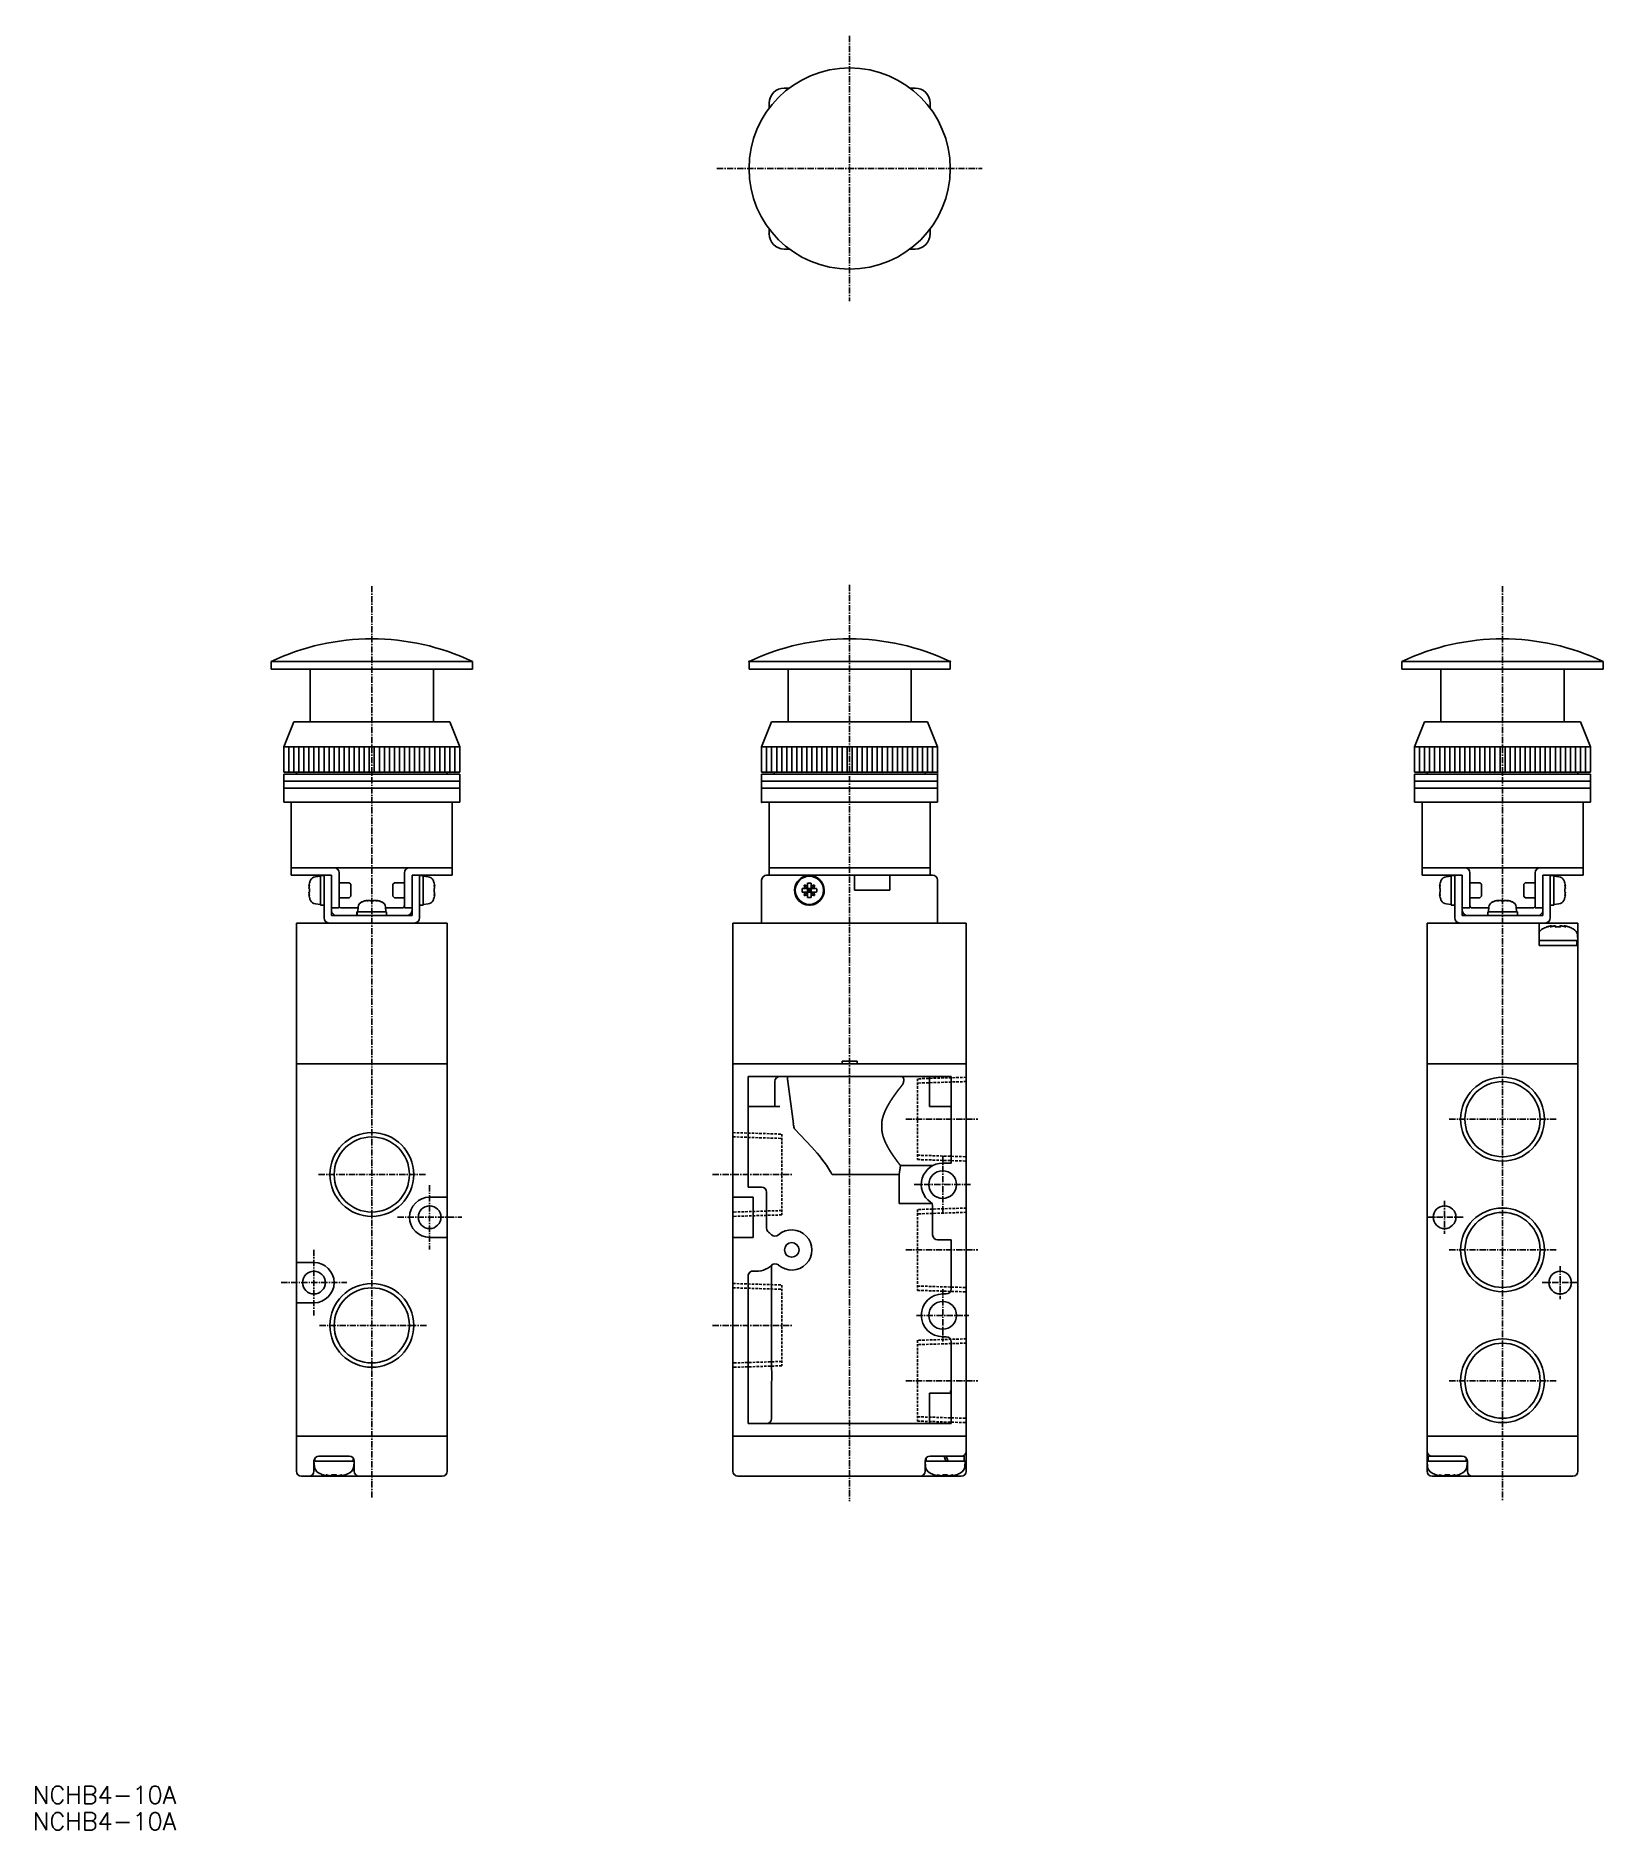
# Model space of a CAD drawing. Extents: x -7 to 305, y -225 to 131.
import ezdxf

# ---------------------------------------------------------------- set-up
doc = ezdxf.new("R2010")
doc.units = 0
doc.linetypes.add('CENTER', pattern=[2, 1.25, -0.25, 0.25, -0.25])
doc.linetypes.add('DASHED', pattern=[0.75, 0.5, -0.25])
doc.layers.get('0').update_dxf_attribs({"linetype": 'CONTINUOUS'})
doc.layers.add('CENTER', color=1, linetype='CENTER')
doc.styles.get("Standard").update_dxf_attribs({"font": 'txt', "bigfont": 'BIGFONT'})

msp = doc.modelspace()

# ---------------------------------------------------------------- texts
at = {"color": 7, "linetype": 'CONTINUOUS'}
for p in [(-7.54, -220.09), (-7.54, -225.34)]:
    msp.add_text('NCHB4-10A', height=3.5, dxfattribs=at).set_placement(p)

# ---------------------------------------------------------------- blocks, each defined once
blk = doc.blocks.new('KOZU0003')
at = {"color": 7, "linetype": 'CONTINUOUS'}
for p, q in [((-13, 16), (-12, 16)), ((12, 16), (13, 16)), ((-16, 12), (-16, 13)), ((16, 13), (16, 12)), ((-16, -13), (-16, -12)), ((16, -12), (16, -13)), ((-12, -16), (-13, -16)), ((13, -16), (12, -16))]:
    blk.add_line(p, q, dxfattribs=at)
blk.add_circle((0, 0), 20, dxfattribs=at)
for centre, start, end in [((-13, 13), 90, 180), ((13, 13), 0, 90), ((-13, -13), 180, 270), ((13, -13), 270, 360)]:
    blk.add_arc(centre, 3, start, end, dxfattribs=at)
for p in [(0, 0), (-16, -13), (16, -13)]:
    blk.add_point(p, dxfattribs=at)
blk = doc.blocks.new('KOZU0010')
at = {"color": 7, "linetype": 'CONTINUOUS'}
for p, q in [((-20, 50.5), (-20, 52)), ((-20, 52), (20, 52)), ((20, 50.5), (-20, 50.5)), ((-12.25, 40), (-12.25, 50.5)), ((12.25, 40), (12.25, 50.5)), ((20, 50.5), (20, 52)), ((-15.5, 40), (-17.5, 35)), ((-15.5, 40), (15.5, 40)), ((15.5, 40), (17.5, 35)), ((-17.5, 35), (17.5, 35)), ((-17.5, 30), (-17.5, 35)), ((-16.5, 30), (-16.5, 35)), ((-15.5, 30), (-15.5, 35)), ((-14.5, 30), (-14.5, 35)), ((-13.5, 30), (-13.5, 35)), ((-12.5, 30), (-12.5, 35)), ((-11.5, 30), (-11.5, 35)), ((-10.5, 30), (-10.5, 35)), ((-9.5, 30), (-9.5, 35)), ((-8.5, 30), (-8.5, 35)), ((-7.5, 30), (-7.5, 35)), ((-6.5, 30), (-6.5, 35)), ((-5.5, 30), (-5.5, 35)), ((-4.5, 30), (-4.5, 35)), ((-3.5, 30), (-3.5, 35)), ((-2.5, 30), (-2.5, 35)), ((-1.5, 30), (-1.5, 35)), ((-0.5, 30), (-0.5, 35)), ((0.5, 30), (0.5, 35)), ((1.5, 30), (1.5, 35)), ((2.5, 30), (2.5, 35)), ((3.5, 30), (3.5, 35)), ((4.5, 30), (4.5, 35)), ((5.5, 30), (5.5, 35)), ((6.5, 30), (6.5, 35)), ((7.5, 30), (7.5, 35)), ((8.5, 30), (8.5, 35)), ((9.5, 30), (9.5, 35)), ((10.5, 30), (10.5, 35)), ((11.5, 30), (11.5, 35)), ((12.5, 30), (12.5, 35)), ((13.5, 30), (13.5, 35)), ((14.5, 30), (14.5, 35)), ((15.5, 30), (15.5, 35)), ((16.5, 30), (16.5, 35)), ((17.5, 30), (17.5, 35)), ((-17.5, 30), (17.5, 30)), ((-17.5, 24), (-17.5, 29.6)), ((17.5, 29.6), (-17.5, 29.6)), ((-15, 30), (-15, 29.6)), ((15, 30), (15, 29.6)), ((17.5, 24), (17.5, 29.6)), ((17.5, 28.2), (-17.5, 28.2)), ((17.5, 26.8), (-17.5, 26.8)), ((17.5, 24), (-17.5, 24)), ((-16, 24), (-16, 11)), ((16, 11), (16, 24)), ((-16, 11), (-16, 9.5)), ((-16, 11), (16, 11)), ((16, 9.5), (16, 11)), ((-17.5, 8.5), (-17.5, 0)), ((-16, 9.5), (-16.5, 9.5)), ((-15, 9.5), (-16, 9.5)), ((15, 9.5), (-15, 9.5)), ((-8.349, 6.849), (-9.0253, 7.5253)), ((-8.349, 7.94254), (-8.349, 7.41822)), ((-8.349, 7.41822), (-8.349, 6.849)), ((-7.651, 7.41822), (-7.651, 7.94254)), ((-7.651, 6.849), (-6.9747, 7.5253)), ((-7.651, 6.849), (-7.651, 7.41822)), ((1, 6.5), (1, 9.5)), ((8, 9.5), (8, 6.5)), ((16, 9.5), (15, 9.5)), ((16.5, 9.5), (16, 9.5)), ((17.5, 8.5), (17.5, 0)), ((-8.91822, 6.849), (-9.44254, 6.849)), ((-9.44254, 6.151), (-8.91822, 6.151)), ((-8.349, 6.151), (-9.0253, 5.4747)), ((-8.349, 6.849), (-8.91822, 6.849)), ((-8.91822, 6.151), (-8.349, 6.151)), ((-8.349, 6.849), (-8, 6.5)), ((-7.651, 6.849), (-8.349, 6.849)), ((-8.349, 6.151), (-8.349, 6.849)), ((-8, 6.5), (-8.349, 6.5)), ((-8, 6.5), (-8.349, 6.151)), ((-8.349, 6.151), (-7.651, 6.151)), ((-8.349, 6.151), (-8.349, 5.58178)), ((-8.349, 5.58178), (-8.349, 5.05746)), ((-8.14, 3.55332), (-8.14, 3.7035)), ((-8, 6.849), (-8, 6.5)), ((-8, 6.5), (-7.651, 6.849)), ((-8, 6.5), (-8, 6.151)), ((-7.651, 6.5), (-8, 6.5)), ((-7.651, 6.151), (-8, 6.5)), ((-7.88522, 3.70235), (-7.88522, 3.55223)), ((-7.86, 3.7035), (-7.86, 3.55332)), ((-7.651, 6.849), (-7.651, 6.151)), ((-7.08178, 6.849), (-7.651, 6.849)), ((-7.651, 5.58178), (-7.651, 6.151)), ((-7.651, 6.151), (-6.9747, 5.4747)), ((-7.651, 6.151), (-7.08178, 6.151)), ((-7.651, 5.05746), (-7.651, 5.58178)), ((-6.55746, 6.849), (-7.08178, 6.849)), ((-7.08178, 6.151), (-6.55746, 6.151)), ((8, 6.5), (1, 6.5)), ((17.5, 0), (-17.5, 0))]:
    blk.add_line(p, q, dxfattribs=at)
for points in [[(-9.0253, 7.5253, 0), (-9.02461, 7.52007, 0), (-9.02392, 7.51483, 0), (-9.02323, 7.50959, 0), (-9.02253, 7.50435, 0), (-9.02183, 7.49911, 0), (-9.02113, 7.49387, 0), (-9.02043, 7.48862, 0), (-9.01972, 7.48338, 0), (-9.01901, 7.47814, 0), (-9.0183, 7.47289, 0), (-9.01759, 7.46764, 0), (-9.01687, 7.4624, 0), (-9.01615, 7.45715, 0), (-9.01543, 7.4519, 0), (-9.01471, 7.44665, 0), (-9.01398, 7.4414, 0), (-9.01326, 7.43614, 0), (-9.01253, 7.43089, 0), (-9.01179, 7.42564, 0), (-9.01106, 7.42038, 0), (-9.01032, 7.41512, 0), (-9.00958, 7.40987, 0), (-9.00884, 7.40461, 0), (-9.0081, 7.39935, 0), (-9.00735, 7.39409, 0), (-9.0066, 7.38883, 0), (-9.00585, 7.38357, 0), (-9.0051, 7.37831, 0), (-9.00434, 7.37305, 0), (-9.00359, 7.36778, 0), (-9.00283, 7.36252, 0), (-9.00206, 7.35725, 0), (-9.0013, 7.35199, 0), (-9.00053, 7.34672, 0), (-8.99976, 7.34145, 0), (-8.99899, 7.33618, 0), (-8.99822, 7.33091, 0), (-8.99744, 7.32565, 0), (-8.99666, 7.32037, 0), (-8.99588, 7.3151, 0), (-8.9951, 7.30983, 0), (-8.99431, 7.30456, 0), (-8.99353, 7.29928, 0), (-8.99274, 7.29401, 0), (-8.99194, 7.28873, 0), (-8.99115, 7.28346, 0), (-8.99035, 7.27818, 0), (-8.98955, 7.2729, 0), (-8.98875, 7.26763, 0), (-8.98795, 7.26235, 0), (-8.98714, 7.25707, 0), (-8.98633, 7.25179, 0), (-8.98552, 7.24651, 0), (-8.98471, 7.24123, 0), (-8.98389, 7.23594, 0), (-8.98307, 7.23066, 0), (-8.98225, 7.22538, 0), (-8.98143, 7.22009, 0), (-8.98061, 7.21481, 0), (-8.97978, 7.20952, 0), (-8.97895, 7.20424, 0), (-8.97812, 7.19895, 0), (-8.97728, 7.19366, 0), (-8.97645, 7.18838, 0), (-8.97561, 7.18309, 0), (-8.97477, 7.1778, 0), (-8.97393, 7.17251, 0), (-8.97308, 7.16722, 0), (-8.97223, 7.16193, 0), (-8.97138, 7.15664, 0), (-8.97053, 7.15135, 0), (-8.96968, 7.14605, 0), (-8.96882, 7.14076, 0), (-8.96796, 7.13547, 0), (-8.9671, 7.13017, 0), (-8.96624, 7.12488, 0), (-8.96537, 7.11958, 0), (-8.9645, 7.11429, 0), (-8.96363, 7.10899, 0), (-8.96276, 7.1037, 0), (-8.96188, 7.0984, 0), (-8.96101, 7.0931, 0), (-8.96013, 7.0878, 0), (-8.95924, 7.0825, 0), (-8.95836, 7.07721, 0), (-8.95747, 7.07191, 0), (-8.95659, 7.06661, 0), (-8.9557, 7.06131, 0), (-8.9548, 7.05601, 0), (-8.95391, 7.0507, 0), (-8.95301, 7.0454, 0), (-8.95211, 7.0401, 0), (-8.95121, 7.0348, 0), (-8.9503, 7.02949, 0), (-8.9494, 7.02419, 0), (-8.94849, 7.01889, 0), (-8.94758, 7.01358, 0), (-8.94666, 7.00828, 0), (-8.94575, 7.00297, 0), (-8.94483, 6.99767, 0), (-8.94391, 6.99236, 0), (-8.94299, 6.98706, 0), (-8.94206, 6.98175, 0), (-8.94113, 6.97645, 0), (-8.94021, 6.97114, 0), (-8.93927, 6.96583, 0), (-8.93834, 6.96052, 0), (-8.9374, 6.95522, 0), (-8.93647, 6.94991, 0), (-8.93553, 6.9446, 0), (-8.93458, 6.93929, 0), (-8.93364, 6.93398, 0), (-8.93269, 6.92867, 0), (-8.93174, 6.92336, 0), (-8.93079, 6.91805, 0), (-8.92984, 6.91274, 0), (-8.92888, 6.90743, 0), (-8.92792, 6.90212, 0), (-8.92696, 6.89681, 0), (-8.926, 6.8915, 0), (-8.92503, 6.88619, 0), (-8.92407, 6.88087, 0), (-8.9231, 6.87556, 0), (-8.92213, 6.87025, 0), (-8.92115, 6.86494, 0), (-8.92018, 6.85963, 0), (-8.9192, 6.85431, 0), (-8.91822, 6.849, 0)], [(-8.349, 7.41822, 0), (-8.35431, 7.4192, 0), (-8.35963, 7.42018, 0), (-8.36494, 7.42115, 0), (-8.37025, 7.42213, 0), (-8.37556, 7.4231, 0), (-8.38087, 7.42407, 0), (-8.38619, 7.42503, 0), (-8.3915, 7.426, 0), (-8.39681, 7.42696, 0), (-8.40212, 7.42792, 0), (-8.40743, 7.42888, 0), (-8.41274, 7.42984, 0), (-8.41805, 7.43079, 0), (-8.42336, 7.43174, 0), (-8.42867, 7.43269, 0), (-8.43398, 7.43364, 0), (-8.43929, 7.43458, 0), (-8.4446, 7.43553, 0), (-8.44991, 7.43647, 0), (-8.45522, 7.4374, 0), (-8.46052, 7.43834, 0), (-8.46583, 7.43927, 0), (-8.47114, 7.44021, 0), (-8.47645, 7.44113, 0), (-8.48175, 7.44206, 0), (-8.48706, 7.44299, 0), (-8.49236, 7.44391, 0), (-8.49767, 7.44483, 0), (-8.50297, 7.44575, 0), (-8.50828, 7.44666, 0), (-8.51358, 7.44758, 0), (-8.51889, 7.44849, 0), (-8.52419, 7.4494, 0), (-8.52949, 7.4503, 0), (-8.5348, 7.45121, 0), (-8.5401, 7.45211, 0), (-8.5454, 7.45301, 0), (-8.5507, 7.45391, 0), (-8.55601, 7.4548, 0), (-8.56131, 7.4557, 0), (-8.56661, 7.45659, 0), (-8.57191, 7.45747, 0), (-8.57721, 7.45836, 0), (-8.5825, 7.45924, 0), (-8.5878, 7.46013, 0), (-8.5931, 7.46101, 0), (-8.5984, 7.46188, 0), (-8.6037, 7.46276, 0), (-8.60899, 7.46363, 0), (-8.61429, 7.4645, 0), (-8.61958, 7.46537, 0), (-8.62488, 7.46624, 0), (-8.63017, 7.4671, 0), (-8.63547, 7.46796, 0), (-8.64076, 7.46882, 0), (-8.64605, 7.46968, 0), (-8.65135, 7.47053, 0), (-8.65664, 7.47138, 0), (-8.66193, 7.47223, 0), (-8.66722, 7.47308, 0), (-8.67251, 7.47393, 0), (-8.6778, 7.47477, 0), (-8.68309, 7.47561, 0), (-8.68838, 7.47645, 0), (-8.69366, 7.47728, 0), (-8.69895, 7.47812, 0), (-8.70424, 7.47895, 0), (-8.70952, 7.47978, 0), (-8.71481, 7.48061, 0), (-8.72009, 7.48143, 0), (-8.72538, 7.48225, 0), (-8.73066, 7.48307, 0), (-8.73594, 7.48389, 0), (-8.74123, 7.48471, 0), (-8.74651, 7.48552, 0), (-8.75179, 7.48633, 0), (-8.75707, 7.48714, 0), (-8.76235, 7.48795, 0), (-8.76763, 7.48875, 0), (-8.7729, 7.48955, 0), (-8.77818, 7.49035, 0), (-8.78346, 7.49115, 0), (-8.78873, 7.49194, 0), (-8.79401, 7.49274, 0), (-8.79928, 7.49353, 0), (-8.80456, 7.49431, 0), (-8.80983, 7.4951, 0), (-8.8151, 7.49588, 0), (-8.82037, 7.49666, 0), (-8.82565, 7.49744, 0), (-8.83091, 7.49822, 0), (-8.83618, 7.49899, 0), (-8.84145, 7.49976, 0), (-8.84672, 7.50053, 0), (-8.85199, 7.5013, 0), (-8.85725, 7.50206, 0), (-8.86252, 7.50283, 0), (-8.86778, 7.50359, 0), (-8.87305, 7.50434, 0), (-8.87831, 7.5051, 0), (-8.88357, 7.50585, 0), (-8.88883, 7.5066, 0), (-8.89409, 7.50735, 0), (-8.89935, 7.5081, 0), (-8.90461, 7.50884, 0), (-8.90987, 7.50958, 0), (-8.91512, 7.51032, 0), (-8.92038, 7.51106, 0), (-8.92564, 7.51179, 0), (-8.93089, 7.51253, 0), (-8.93614, 7.51326, 0), (-8.9414, 7.51398, 0), (-8.94665, 7.51471, 0), (-8.9519, 7.51543, 0), (-8.95715, 7.51615, 0), (-8.9624, 7.51687, 0), (-8.96764, 7.51759, 0), (-8.97289, 7.5183, 0), (-8.97814, 7.51901, 0), (-8.98338, 7.51972, 0), (-8.98862, 7.52043, 0), (-8.99387, 7.52113, 0), (-8.99911, 7.52183, 0), (-9.00435, 7.52253, 0), (-9.00959, 7.52323, 0), (-9.01483, 7.52392, 0), (-9.02007, 7.52461, 0), (-9.0253, 7.5253, 0)], [(-7.65129, 7.94255, 0), (-7.65673, 7.94278, 0), (-7.66217, 7.94301, 0), (-7.66761, 7.94323, 0), (-7.67305, 7.94345, 0), (-7.6785, 7.94367, 0), (-7.68394, 7.94388, 0), (-7.68938, 7.94409, 0), (-7.69483, 7.9443, 0), (-7.70027, 7.9445, 0), (-7.70572, 7.9447, 0), (-7.71116, 7.94489, 0), (-7.71661, 7.94508, 0), (-7.72206, 7.94527, 0), (-7.7275, 7.94545, 0), (-7.73295, 7.94563, 0), (-7.7384, 7.94581, 0), (-7.74384, 7.94598, 0), (-7.74929, 7.94615, 0), (-7.75474, 7.94632, 0), (-7.76019, 7.94648, 0), (-7.76564, 7.94664, 0), (-7.77109, 7.94679, 0), (-7.77654, 7.94694, 0), (-7.78199, 7.94709, 0), (-7.78744, 7.94724, 0), (-7.79289, 7.94738, 0), (-7.79834, 7.94751, 0), (-7.80379, 7.94764, 0), (-7.80924, 7.94777, 0), (-7.81469, 7.9479, 0), (-7.82014, 7.94802, 0), (-7.8256, 7.94814, 0), (-7.83105, 7.94825, 0), (-7.8365, 7.94836, 0), (-7.84195, 7.94847, 0), (-7.84741, 7.94858, 0), (-7.85286, 7.94868, 0), (-7.85831, 7.94877, 0), (-7.86377, 7.94886, 0), (-7.86922, 7.94895, 0), (-7.87467, 7.94904, 0), (-7.88013, 7.94912, 0), (-7.88558, 7.9492, 0), (-7.89104, 7.94927, 0), (-7.89649, 7.94934, 0), (-7.90195, 7.94941, 0), (-7.9074, 7.94948, 0), (-7.91286, 7.94954, 0), (-7.91831, 7.94959, 0), (-7.92377, 7.94964, 0), (-7.92922, 7.94969, 0), (-7.93468, 7.94974, 0), (-7.94013, 7.94978, 0), (-7.94559, 7.94982, 0), (-7.95104, 7.94985, 0), (-7.9565, 7.94988, 0), (-7.96195, 7.94991, 0), (-7.96741, 7.94994, 0), (-7.97286, 7.94995, 0), (-7.97832, 7.94997, 0), (-7.98378, 7.94998, 0), (-7.98923, 7.94999, 0), (-7.99469, 7.95, 0), (-8.00014, 7.95, 0), (-8.0056, 7.95, 0), (-8.01105, 7.94999, 0), (-8.01651, 7.94998, 0), (-8.02197, 7.94997, 0), (-8.02742, 7.94995, 0), (-8.03288, 7.94993, 0), (-8.03833, 7.94991, 0), (-8.04379, 7.94988, 0), (-8.04924, 7.94985, 0), (-8.0547, 7.94982, 0), (-8.06016, 7.94978, 0), (-8.06561, 7.94974, 0), (-8.07107, 7.94969, 0), (-8.07652, 7.94964, 0), (-8.08198, 7.94959, 0), (-8.08743, 7.94953, 0), (-8.09289, 7.94947, 0), (-8.09834, 7.94941, 0), (-8.1038, 7.94934, 0), (-8.10925, 7.94927, 0), (-8.1147, 7.9492, 0), (-8.12016, 7.94912, 0), (-8.12561, 7.94903, 0), (-8.13107, 7.94895, 0), (-8.13652, 7.94886, 0), (-8.14197, 7.94877, 0), (-8.14743, 7.94867, 0), (-8.15288, 7.94857, 0), (-8.15833, 7.94847, 0), (-8.16379, 7.94836, 0), (-8.16924, 7.94825, 0), (-8.17469, 7.94813, 0), (-8.18014, 7.94801, 0), (-8.18559, 7.94789, 0), (-8.19105, 7.94777, 0), (-8.1965, 7.94764, 0), (-8.20195, 7.9475, 0), (-8.2074, 7.94737, 0), (-8.21285, 7.94723, 0), (-8.2183, 7.94708, 0), (-8.22375, 7.94694, 0), (-8.2292, 7.94679, 0), (-8.23465, 7.94663, 0), (-8.2401, 7.94647, 0), (-8.24555, 7.94631, 0), (-8.25099, 7.94614, 0), (-8.25644, 7.94597, 0), (-8.26189, 7.9458, 0), (-8.26734, 7.94563, 0), (-8.27278, 7.94545, 0), (-8.27823, 7.94526, 0), (-8.28368, 7.94507, 0), (-8.28912, 7.94488, 0), (-8.29457, 7.94469, 0), (-8.30001, 7.94449, 0), (-8.30546, 7.94429, 0), (-8.3109, 7.94408, 0), (-8.31635, 7.94387, 0), (-8.32179, 7.94366, 0), (-8.32723, 7.94344, 0), (-8.33267, 7.94322, 0), (-8.33812, 7.943, 0), (-8.34356, 7.94277, 0), (-8.349, 7.94254, 0)], [(-6.9747, 7.5253, 0), (-6.97993, 7.52461, 0), (-6.98517, 7.52392, 0), (-6.99041, 7.52323, 0), (-6.99565, 7.52253, 0), (-7.00089, 7.52183, 0), (-7.00613, 7.52113, 0), (-7.01138, 7.52043, 0), (-7.01662, 7.51972, 0), (-7.02186, 7.51901, 0), (-7.02711, 7.5183, 0), (-7.03236, 7.51759, 0), (-7.0376, 7.51687, 0), (-7.04285, 7.51615, 0), (-7.0481, 7.51543, 0), (-7.05335, 7.51471, 0), (-7.0586, 7.51398, 0), (-7.06386, 7.51326, 0), (-7.06911, 7.51253, 0), (-7.07436, 7.51179, 0), (-7.07962, 7.51106, 0), (-7.08488, 7.51032, 0), (-7.09013, 7.50958, 0), (-7.09539, 7.50884, 0), (-7.10065, 7.5081, 0), (-7.10591, 7.50735, 0), (-7.11117, 7.5066, 0), (-7.11643, 7.50585, 0), (-7.12169, 7.5051, 0), (-7.12695, 7.50434, 0), (-7.13222, 7.50359, 0), (-7.13748, 7.50283, 0), (-7.14275, 7.50206, 0), (-7.14801, 7.5013, 0), (-7.15328, 7.50053, 0), (-7.15855, 7.49976, 0), (-7.16382, 7.49899, 0), (-7.16909, 7.49822, 0), (-7.17435, 7.49744, 0), (-7.17963, 7.49666, 0), (-7.1849, 7.49588, 0), (-7.19017, 7.4951, 0), (-7.19544, 7.49431, 0), (-7.20072, 7.49353, 0), (-7.20599, 7.49274, 0), (-7.21127, 7.49194, 0), (-7.21654, 7.49115, 0), (-7.22182, 7.49035, 0), (-7.2271, 7.48955, 0), (-7.23237, 7.48875, 0), (-7.23765, 7.48795, 0), (-7.24293, 7.48714, 0), (-7.24821, 7.48633, 0), (-7.25349, 7.48552, 0), (-7.25877, 7.48471, 0), (-7.26406, 7.48389, 0), (-7.26934, 7.48307, 0), (-7.27462, 7.48225, 0), (-7.27991, 7.48143, 0), (-7.28519, 7.48061, 0), (-7.29048, 7.47978, 0), (-7.29576, 7.47895, 0), (-7.30105, 7.47812, 0), (-7.30634, 7.47728, 0), (-7.31162, 7.47645, 0), (-7.31691, 7.47561, 0), (-7.3222, 7.47477, 0), (-7.32749, 7.47393, 0), (-7.33278, 7.47308, 0), (-7.33807, 7.47223, 0), (-7.34336, 7.47138, 0), (-7.34865, 7.47053, 0), (-7.35395, 7.46968, 0), (-7.35924, 7.46882, 0), (-7.36453, 7.46796, 0), (-7.36983, 7.4671, 0), (-7.37512, 7.46624, 0), (-7.38042, 7.46537, 0), (-7.38571, 7.4645, 0), (-7.39101, 7.46363, 0), (-7.3963, 7.46276, 0), (-7.4016, 7.46188, 0), (-7.4069, 7.46101, 0), (-7.4122, 7.46013, 0), (-7.4175, 7.45924, 0), (-7.42279, 7.45836, 0), (-7.42809, 7.45747, 0), (-7.43339, 7.45659, 0), (-7.43869, 7.4557, 0), (-7.44399, 7.4548, 0), (-7.4493, 7.45391, 0), (-7.4546, 7.45301, 0), (-7.4599, 7.45211, 0), (-7.4652, 7.45121, 0), (-7.47051, 7.4503, 0), (-7.47581, 7.4494, 0), (-7.48111, 7.44849, 0), (-7.48642, 7.44758, 0), (-7.49172, 7.44666, 0), (-7.49703, 7.44575, 0), (-7.50233, 7.44483, 0), (-7.50764, 7.44391, 0), (-7.51294, 7.44299, 0), (-7.51825, 7.44206, 0), (-7.52355, 7.44113, 0), (-7.52886, 7.44021, 0), (-7.53417, 7.43927, 0), (-7.53948, 7.43834, 0), (-7.54478, 7.4374, 0), (-7.55009, 7.43647, 0), (-7.5554, 7.43553, 0), (-7.56071, 7.43458, 0), (-7.56602, 7.43364, 0), (-7.57133, 7.43269, 0), (-7.57664, 7.43174, 0), (-7.58195, 7.43079, 0), (-7.58726, 7.42984, 0), (-7.59257, 7.42888, 0), (-7.59788, 7.42792, 0), (-7.60319, 7.42696, 0), (-7.6085, 7.426, 0), (-7.61381, 7.42503, 0), (-7.61913, 7.42407, 0), (-7.62444, 7.4231, 0), (-7.62975, 7.42213, 0), (-7.63506, 7.42115, 0), (-7.64037, 7.42018, 0), (-7.64569, 7.4192, 0), (-7.651, 7.41822, 0)], [(-7.08178, 6.849, 0), (-7.0808, 6.85431, 0), (-7.07982, 6.85963, 0), (-7.07885, 6.86494, 0), (-7.07787, 6.87025, 0), (-7.0769, 6.87556, 0), (-7.07593, 6.88087, 0), (-7.07497, 6.88619, 0), (-7.074, 6.8915, 0), (-7.07304, 6.89681, 0), (-7.07208, 6.90212, 0), (-7.07112, 6.90743, 0), (-7.07016, 6.91274, 0), (-7.06921, 6.91805, 0), (-7.06826, 6.92336, 0), (-7.06731, 6.92867, 0), (-7.06636, 6.93398, 0), (-7.06542, 6.93929, 0), (-7.06447, 6.9446, 0), (-7.06353, 6.94991, 0), (-7.0626, 6.95522, 0), (-7.06166, 6.96052, 0), (-7.06073, 6.96583, 0), (-7.05979, 6.97114, 0), (-7.05887, 6.97645, 0), (-7.05794, 6.98175, 0), (-7.05701, 6.98706, 0), (-7.05609, 6.99236, 0), (-7.05517, 6.99767, 0), (-7.05425, 7.00297, 0), (-7.05334, 7.00828, 0), (-7.05242, 7.01358, 0), (-7.05151, 7.01889, 0), (-7.0506, 7.02419, 0), (-7.0497, 7.02949, 0), (-7.04879, 7.0348, 0), (-7.04789, 7.0401, 0), (-7.04699, 7.0454, 0), (-7.04609, 7.0507, 0), (-7.0452, 7.05601, 0), (-7.0443, 7.06131, 0), (-7.04341, 7.06661, 0), (-7.04253, 7.07191, 0), (-7.04164, 7.07721, 0), (-7.04076, 7.0825, 0), (-7.03987, 7.0878, 0), (-7.03899, 7.0931, 0), (-7.03812, 7.0984, 0), (-7.03724, 7.1037, 0), (-7.03637, 7.10899, 0), (-7.0355, 7.11429, 0), (-7.03463, 7.11958, 0), (-7.03376, 7.12488, 0), (-7.0329, 7.13017, 0), (-7.03204, 7.13547, 0), (-7.03118, 7.14076, 0), (-7.03032, 7.14605, 0), (-7.02947, 7.15135, 0), (-7.02862, 7.15664, 0), (-7.02777, 7.16193, 0), (-7.02692, 7.16722, 0), (-7.02607, 7.17251, 0), (-7.02523, 7.1778, 0), (-7.02439, 7.18309, 0), (-7.02355, 7.18838, 0), (-7.02272, 7.19366, 0), (-7.02188, 7.19895, 0), (-7.02105, 7.20424, 0), (-7.02022, 7.20952, 0), (-7.01939, 7.21481, 0), (-7.01857, 7.22009, 0), (-7.01775, 7.22538, 0), (-7.01693, 7.23066, 0), (-7.01611, 7.23594, 0), (-7.01529, 7.24123, 0), (-7.01448, 7.24651, 0), (-7.01367, 7.25179, 0), (-7.01286, 7.25707, 0), (-7.01205, 7.26235, 0), (-7.01125, 7.26763, 0), (-7.01045, 7.2729, 0), (-7.00965, 7.27818, 0), (-7.00885, 7.28346, 0), (-7.00806, 7.28873, 0), (-7.00726, 7.29401, 0), (-7.00647, 7.29928, 0), (-7.00569, 7.30456, 0), (-7.0049, 7.30983, 0), (-7.00412, 7.3151, 0), (-7.00334, 7.32037, 0), (-7.00256, 7.32565, 0), (-7.00178, 7.33091, 0), (-7.00101, 7.33618, 0), (-7.00024, 7.34145, 0), (-6.99947, 7.34672, 0), (-6.9987, 7.35199, 0), (-6.99794, 7.35725, 0), (-6.99717, 7.36252, 0), (-6.99641, 7.36778, 0), (-6.99566, 7.37305, 0), (-6.9949, 7.37831, 0), (-6.99415, 7.38357, 0), (-6.9934, 7.38883, 0), (-6.99265, 7.39409, 0), (-6.9919, 7.39935, 0), (-6.99116, 7.40461, 0), (-6.99042, 7.40987, 0), (-6.98968, 7.41512, 0), (-6.98894, 7.42038, 0), (-6.98821, 7.42564, 0), (-6.98747, 7.43089, 0), (-6.98674, 7.43614, 0), (-6.98602, 7.4414, 0), (-6.98529, 7.44665, 0), (-6.98457, 7.4519, 0), (-6.98385, 7.45715, 0), (-6.98313, 7.4624, 0), (-6.98241, 7.46764, 0), (-6.9817, 7.47289, 0), (-6.98099, 7.47814, 0), (-6.98028, 7.48338, 0), (-6.97957, 7.48862, 0), (-6.97887, 7.49387, 0), (-6.97817, 7.49911, 0), (-6.97747, 7.50435, 0), (-6.97677, 7.50959, 0), (-6.97608, 7.51483, 0), (-6.97539, 7.52007, 0), (-6.9747, 7.5253, 0)], [(-9.44255, 6.84871, 0), (-9.44278, 6.84327, 0), (-9.44301, 6.83783, 0), (-9.44323, 6.83239, 0), (-9.44345, 6.82695, 0), (-9.44367, 6.8215, 0), (-9.44388, 6.81606, 0), (-9.44409, 6.81062, 0), (-9.4443, 6.80517, 0), (-9.4445, 6.79973, 0), (-9.4447, 6.79428, 0), (-9.44489, 6.78884, 0), (-9.44508, 6.78339, 0), (-9.44527, 6.77794, 0), (-9.44545, 6.7725, 0), (-9.44563, 6.76705, 0), (-9.44581, 6.7616, 0), (-9.44598, 6.75616, 0), (-9.44615, 6.75071, 0), (-9.44632, 6.74526, 0), (-9.44648, 6.73981, 0), (-9.44664, 6.73436, 0), (-9.44679, 6.72891, 0), (-9.44694, 6.72346, 0), (-9.44709, 6.71801, 0), (-9.44724, 6.71256, 0), (-9.44738, 6.70711, 0), (-9.44751, 6.70166, 0), (-9.44764, 6.69621, 0), (-9.44777, 6.69076, 0), (-9.4479, 6.68531, 0), (-9.44802, 6.67986, 0), (-9.44814, 6.6744, 0), (-9.44825, 6.66895, 0), (-9.44836, 6.6635, 0), (-9.44847, 6.65805, 0), (-9.44858, 6.65259, 0), (-9.44868, 6.64714, 0), (-9.44877, 6.64169, 0), (-9.44886, 6.63623, 0), (-9.44895, 6.63078, 0), (-9.44904, 6.62533, 0), (-9.44912, 6.61987, 0), (-9.4492, 6.61442, 0), (-9.44927, 6.60896, 0), (-9.44934, 6.60351, 0), (-9.44941, 6.59805, 0), (-9.44948, 6.5926, 0), (-9.44954, 6.58714, 0), (-9.44959, 6.58169, 0), (-9.44964, 6.57623, 0), (-9.44969, 6.57078, 0), (-9.44974, 6.56532, 0), (-9.44978, 6.55987, 0), (-9.44982, 6.55441, 0), (-9.44985, 6.54896, 0), (-9.44988, 6.5435, 0), (-9.44991, 6.53805, 0), (-9.44994, 6.53259, 0), (-9.44995, 6.52714, 0), (-9.44997, 6.52168, 0), (-9.44998, 6.51622, 0), (-9.44999, 6.51077, 0), (-9.45, 6.50531, 0), (-9.45, 6.49986, 0), (-9.45, 6.4944, 0), (-9.44999, 6.48895, 0), (-9.44998, 6.48349, 0), (-9.44997, 6.47803, 0), (-9.44995, 6.47258, 0), (-9.44993, 6.46712, 0), (-9.44991, 6.46167, 0), (-9.44988, 6.45621, 0), (-9.44985, 6.45076, 0), (-9.44982, 6.4453, 0), (-9.44978, 6.43984, 0), (-9.44974, 6.43439, 0), (-9.44969, 6.42893, 0), (-9.44964, 6.42348, 0), (-9.44959, 6.41802, 0), (-9.44953, 6.41257, 0), (-9.44947, 6.40711, 0), (-9.44941, 6.40166, 0), (-9.44934, 6.3962, 0), (-9.44927, 6.39075, 0), (-9.4492, 6.3853, 0), (-9.44912, 6.37984, 0), (-9.44903, 6.37439, 0), (-9.44895, 6.36893, 0), (-9.44886, 6.36348, 0), (-9.44877, 6.35803, 0), (-9.44867, 6.35257, 0), (-9.44857, 6.34712, 0), (-9.44847, 6.34167, 0), (-9.44836, 6.33621, 0), (-9.44825, 6.33076, 0), (-9.44813, 6.32531, 0), (-9.44801, 6.31986, 0), (-9.44789, 6.31441, 0), (-9.44777, 6.30895, 0), (-9.44764, 6.3035, 0), (-9.4475, 6.29805, 0), (-9.44737, 6.2926, 0), (-9.44723, 6.28715, 0), (-9.44708, 6.2817, 0), (-9.44694, 6.27625, 0), (-9.44679, 6.2708, 0), (-9.44663, 6.26535, 0), (-9.44647, 6.2599, 0), (-9.44631, 6.25445, 0), (-9.44614, 6.24901, 0), (-9.44597, 6.24356, 0), (-9.4458, 6.23811, 0), (-9.44563, 6.23266, 0), (-9.44545, 6.22722, 0), (-9.44526, 6.22177, 0), (-9.44507, 6.21632, 0), (-9.44488, 6.21088, 0), (-9.44469, 6.20543, 0), (-9.44449, 6.19999, 0), (-9.44429, 6.19454, 0), (-9.44408, 6.1891, 0), (-9.44387, 6.18365, 0), (-9.44366, 6.17821, 0), (-9.44344, 6.17277, 0), (-9.44322, 6.16733, 0), (-9.443, 6.16188, 0), (-9.44277, 6.15644, 0), (-9.44254, 6.151, 0)], [(-8.91822, 6.151, 0), (-8.9192, 6.14569, 0), (-8.92018, 6.14037, 0), (-8.92115, 6.13506, 0), (-8.92213, 6.12975, 0), (-8.9231, 6.12444, 0), (-8.92407, 6.11913, 0), (-8.92503, 6.11381, 0), (-8.926, 6.1085, 0), (-8.92696, 6.10319, 0), (-8.92792, 6.09788, 0), (-8.92888, 6.09257, 0), (-8.92984, 6.08726, 0), (-8.93079, 6.08195, 0), (-8.93174, 6.07664, 0), (-8.93269, 6.07133, 0), (-8.93364, 6.06602, 0), (-8.93458, 6.06071, 0), (-8.93553, 6.0554, 0), (-8.93647, 6.05009, 0), (-8.9374, 6.04478, 0), (-8.93834, 6.03948, 0), (-8.93927, 6.03417, 0), (-8.94021, 6.02886, 0), (-8.94113, 6.02355, 0), (-8.94206, 6.01825, 0), (-8.94299, 6.01294, 0), (-8.94391, 6.00764, 0), (-8.94483, 6.00233, 0), (-8.94575, 5.99703, 0), (-8.94666, 5.99172, 0), (-8.94758, 5.98642, 0), (-8.94849, 5.98111, 0), (-8.9494, 5.97581, 0), (-8.9503, 5.97051, 0), (-8.95121, 5.9652, 0), (-8.95211, 5.9599, 0), (-8.95301, 5.9546, 0), (-8.95391, 5.9493, 0), (-8.9548, 5.94399, 0), (-8.9557, 5.93869, 0), (-8.95659, 5.93339, 0), (-8.95747, 5.92809, 0), (-8.95836, 5.92279, 0), (-8.95924, 5.9175, 0), (-8.96013, 5.9122, 0), (-8.96101, 5.9069, 0), (-8.96188, 5.9016, 0), (-8.96276, 5.8963, 0), (-8.96363, 5.89101, 0), (-8.9645, 5.88571, 0), (-8.96537, 5.88042, 0), (-8.96624, 5.87512, 0), (-8.9671, 5.86983, 0), (-8.96796, 5.86453, 0), (-8.96882, 5.85924, 0), (-8.96968, 5.85395, 0), (-8.97053, 5.84865, 0), (-8.97138, 5.84336, 0), (-8.97223, 5.83807, 0), (-8.97308, 5.83278, 0), (-8.97393, 5.82749, 0), (-8.97477, 5.8222, 0), (-8.97561, 5.81691, 0), (-8.97645, 5.81162, 0), (-8.97728, 5.80634, 0), (-8.97812, 5.80105, 0), (-8.97895, 5.79576, 0), (-8.97978, 5.79048, 0), (-8.98061, 5.78519, 0), (-8.98143, 5.77991, 0), (-8.98225, 5.77462, 0), (-8.98307, 5.76934, 0), (-8.98389, 5.76406, 0), (-8.98471, 5.75877, 0), (-8.98552, 5.75349, 0), (-8.98633, 5.74821, 0), (-8.98714, 5.74293, 0), (-8.98795, 5.73765, 0), (-8.98875, 5.73237, 0), (-8.98955, 5.7271, 0), (-8.99035, 5.72182, 0), (-8.99115, 5.71654, 0), (-8.99194, 5.71127, 0), (-8.99274, 5.70599, 0), (-8.99353, 5.70072, 0), (-8.99431, 5.69544, 0), (-8.9951, 5.69017, 0), (-8.99588, 5.6849, 0), (-8.99666, 5.67963, 0), (-8.99744, 5.67435, 0), (-8.99822, 5.66909, 0), (-8.99899, 5.66382, 0), (-8.99976, 5.65855, 0), (-9.00053, 5.65328, 0), (-9.0013, 5.64801, 0), (-9.00206, 5.64275, 0), (-9.00283, 5.63748, 0), (-9.00359, 5.63222, 0), (-9.00434, 5.62695, 0), (-9.0051, 5.62169, 0), (-9.00585, 5.61643, 0), (-9.0066, 5.61117, 0), (-9.00735, 5.60591, 0), (-9.0081, 5.60065, 0), (-9.00884, 5.59539, 0), (-9.00958, 5.59013, 0), (-9.01032, 5.58488, 0), (-9.01106, 5.57962, 0), (-9.01179, 5.57436, 0), (-9.01253, 5.56911, 0), (-9.01326, 5.56386, 0), (-9.01398, 5.5586, 0), (-9.01471, 5.55335, 0), (-9.01543, 5.5481, 0), (-9.01615, 5.54285, 0), (-9.01687, 5.5376, 0), (-9.01759, 5.53236, 0), (-9.0183, 5.52711, 0), (-9.01901, 5.52186, 0), (-9.01972, 5.51662, 0), (-9.02043, 5.51138, 0), (-9.02113, 5.50613, 0), (-9.02183, 5.50089, 0), (-9.02253, 5.49565, 0), (-9.02323, 5.49041, 0), (-9.02392, 5.48517, 0), (-9.02461, 5.47993, 0), (-9.0253, 5.4747, 0)], [(-9.0253, 5.4747, 0), (-9.02007, 5.47539, 0), (-9.01483, 5.47608, 0), (-9.00959, 5.47677, 0), (-9.00435, 5.47747, 0), (-8.99911, 5.47817, 0), (-8.99387, 5.47887, 0), (-8.98862, 5.47957, 0), (-8.98338, 5.48028, 0), (-8.97814, 5.48099, 0), (-8.97289, 5.4817, 0), (-8.96764, 5.48241, 0), (-8.9624, 5.48313, 0), (-8.95715, 5.48385, 0), (-8.9519, 5.48457, 0), (-8.94665, 5.48529, 0), (-8.9414, 5.48602, 0), (-8.93614, 5.48674, 0), (-8.93089, 5.48747, 0), (-8.92564, 5.48821, 0), (-8.92038, 5.48894, 0), (-8.91512, 5.48968, 0), (-8.90987, 5.49042, 0), (-8.90461, 5.49116, 0), (-8.89935, 5.4919, 0), (-8.89409, 5.49265, 0), (-8.88883, 5.4934, 0), (-8.88357, 5.49415, 0), (-8.87831, 5.4949, 0), (-8.87305, 5.49566, 0), (-8.86778, 5.49641, 0), (-8.86252, 5.49717, 0), (-8.85725, 5.49794, 0), (-8.85199, 5.4987, 0), (-8.84672, 5.49947, 0), (-8.84145, 5.50024, 0), (-8.83618, 5.50101, 0), (-8.83091, 5.50178, 0), (-8.82565, 5.50256, 0), (-8.82037, 5.50334, 0), (-8.8151, 5.50412, 0), (-8.80983, 5.5049, 0), (-8.80456, 5.50569, 0), (-8.79928, 5.50647, 0), (-8.79401, 5.50726, 0), (-8.78873, 5.50806, 0), (-8.78346, 5.50885, 0), (-8.77818, 5.50965, 0), (-8.7729, 5.51045, 0), (-8.76763, 5.51125, 0), (-8.76235, 5.51205, 0), (-8.75707, 5.51286, 0), (-8.75179, 5.51367, 0), (-8.74651, 5.51448, 0), (-8.74123, 5.51529, 0), (-8.73594, 5.51611, 0), (-8.73066, 5.51693, 0), (-8.72538, 5.51775, 0), (-8.72009, 5.51857, 0), (-8.71481, 5.51939, 0), (-8.70952, 5.52022, 0), (-8.70424, 5.52105, 0), (-8.69895, 5.52188, 0), (-8.69366, 5.52272, 0), (-8.68838, 5.52355, 0), (-8.68309, 5.52439, 0), (-8.6778, 5.52523, 0), (-8.67251, 5.52607, 0), (-8.66722, 5.52692, 0), (-8.66193, 5.52777, 0), (-8.65664, 5.52862, 0), (-8.65135, 5.52947, 0), (-8.64605, 5.53032, 0), (-8.64076, 5.53118, 0), (-8.63547, 5.53204, 0), (-8.63017, 5.5329, 0), (-8.62488, 5.53376, 0), (-8.61958, 5.53463, 0), (-8.61429, 5.5355, 0), (-8.60899, 5.53637, 0), (-8.6037, 5.53724, 0), (-8.5984, 5.53812, 0), (-8.5931, 5.53899, 0), (-8.5878, 5.53987, 0), (-8.5825, 5.54076, 0), (-8.57721, 5.54164, 0), (-8.57191, 5.54253, 0), (-8.56661, 5.54341, 0), (-8.56131, 5.5443, 0), (-8.55601, 5.5452, 0), (-8.5507, 5.54609, 0), (-8.5454, 5.54699, 0), (-8.5401, 5.54789, 0), (-8.5348, 5.54879, 0), (-8.52949, 5.5497, 0), (-8.52419, 5.5506, 0), (-8.51889, 5.55151, 0), (-8.51358, 5.55242, 0), (-8.50828, 5.55334, 0), (-8.50297, 5.55425, 0), (-8.49767, 5.55517, 0), (-8.49236, 5.55609, 0), (-8.48706, 5.55701, 0), (-8.48175, 5.55794, 0), (-8.47645, 5.55887, 0), (-8.47114, 5.55979, 0), (-8.46583, 5.56073, 0), (-8.46052, 5.56166, 0), (-8.45522, 5.5626, 0), (-8.44991, 5.56353, 0), (-8.4446, 5.56447, 0), (-8.43929, 5.56542, 0), (-8.43398, 5.56636, 0), (-8.42867, 5.56731, 0), (-8.42336, 5.56826, 0), (-8.41805, 5.56921, 0), (-8.41274, 5.57016, 0), (-8.40743, 5.57112, 0), (-8.40212, 5.57208, 0), (-8.39681, 5.57304, 0), (-8.3915, 5.574, 0), (-8.38619, 5.57497, 0), (-8.38087, 5.57593, 0), (-8.37556, 5.5769, 0), (-8.37025, 5.57787, 0), (-8.36494, 5.57885, 0), (-8.35963, 5.57982, 0), (-8.35431, 5.5808, 0), (-8.349, 5.58178, 0)], [(-8.34871, 5.05745, 0), (-8.34327, 5.05722, 0), (-8.33783, 5.05699, 0), (-8.33239, 5.05677, 0), (-8.32695, 5.05655, 0), (-8.3215, 5.05633, 0), (-8.31606, 5.05612, 0), (-8.31062, 5.05591, 0), (-8.30517, 5.0557, 0), (-8.29973, 5.0555, 0), (-8.29428, 5.0553, 0), (-8.28884, 5.05511, 0), (-8.28339, 5.05492, 0), (-8.27794, 5.05473, 0), (-8.2725, 5.05455, 0), (-8.26705, 5.05437, 0), (-8.2616, 5.05419, 0), (-8.25616, 5.05402, 0), (-8.25071, 5.05385, 0), (-8.24526, 5.05368, 0), (-8.23981, 5.05352, 0), (-8.23436, 5.05336, 0), (-8.22891, 5.05321, 0), (-8.22346, 5.05306, 0), (-8.21801, 5.05291, 0), (-8.21256, 5.05276, 0), (-8.20711, 5.05262, 0), (-8.20166, 5.05249, 0), (-8.19621, 5.05236, 0), (-8.19076, 5.05223, 0), (-8.18531, 5.0521, 0), (-8.17986, 5.05198, 0), (-8.1744, 5.05186, 0), (-8.16895, 5.05175, 0), (-8.1635, 5.05164, 0), (-8.15805, 5.05153, 0), (-8.15259, 5.05142, 0), (-8.14714, 5.05132, 0), (-8.14169, 5.05123, 0), (-8.13623, 5.05114, 0), (-8.13078, 5.05105, 0), (-8.12533, 5.05096, 0), (-8.11987, 5.05088, 0), (-8.11442, 5.0508, 0), (-8.10896, 5.05073, 0), (-8.10351, 5.05066, 0), (-8.09805, 5.05059, 0), (-8.0926, 5.05052, 0), (-8.08714, 5.05046, 0), (-8.08169, 5.05041, 0), (-8.07623, 5.05036, 0), (-8.07078, 5.05031, 0), (-8.06532, 5.05026, 0), (-8.05987, 5.05022, 0), (-8.05441, 5.05018, 0), (-8.04896, 5.05015, 0), (-8.0435, 5.05012, 0), (-8.03805, 5.05009, 0), (-8.03259, 5.05006, 0), (-8.02714, 5.05005, 0), (-8.02168, 5.05003, 0), (-8.01622, 5.05002, 0), (-8.01077, 5.05001, 0), (-8.00531, 5.05, 0), (-7.99986, 5.05, 0), (-7.9944, 5.05, 0), (-7.98895, 5.05001, 0), (-7.98349, 5.05002, 0), (-7.97803, 5.05003, 0), (-7.97258, 5.05005, 0), (-7.96712, 5.05007, 0), (-7.96167, 5.05009, 0), (-7.95621, 5.05012, 0), (-7.95076, 5.05015, 0), (-7.9453, 5.05018, 0), (-7.93984, 5.05022, 0), (-7.93439, 5.05026, 0), (-7.92893, 5.05031, 0), (-7.92348, 5.05036, 0), (-7.91802, 5.05041, 0), (-7.91257, 5.05047, 0), (-7.90711, 5.05053, 0), (-7.90166, 5.05059, 0), (-7.8962, 5.05066, 0), (-7.89075, 5.05073, 0), (-7.8853, 5.0508, 0), (-7.87984, 5.05088, 0), (-7.87439, 5.05097, 0), (-7.86893, 5.05105, 0), (-7.86348, 5.05114, 0), (-7.85803, 5.05123, 0), (-7.85257, 5.05133, 0), (-7.84712, 5.05143, 0), (-7.84167, 5.05153, 0), (-7.83621, 5.05164, 0), (-7.83076, 5.05175, 0), (-7.82531, 5.05187, 0), (-7.81986, 5.05199, 0), (-7.81441, 5.05211, 0), (-7.80895, 5.05223, 0), (-7.8035, 5.05236, 0), (-7.79805, 5.0525, 0), (-7.7926, 5.05263, 0), (-7.78715, 5.05277, 0), (-7.7817, 5.05292, 0), (-7.77625, 5.05306, 0), (-7.7708, 5.05321, 0), (-7.76535, 5.05337, 0), (-7.7599, 5.05353, 0), (-7.75445, 5.05369, 0), (-7.74901, 5.05386, 0), (-7.74356, 5.05403, 0), (-7.73811, 5.0542, 0), (-7.73266, 5.05437, 0), (-7.72722, 5.05455, 0), (-7.72177, 5.05474, 0), (-7.71632, 5.05493, 0), (-7.71088, 5.05512, 0), (-7.70543, 5.05531, 0), (-7.69999, 5.05551, 0), (-7.69454, 5.05571, 0), (-7.6891, 5.05592, 0), (-7.68365, 5.05613, 0), (-7.67821, 5.05634, 0), (-7.67277, 5.05656, 0), (-7.66733, 5.05678, 0), (-7.66188, 5.057, 0), (-7.65644, 5.05723, 0), (-7.651, 5.05746, 0)], [(-7.651, 5.58178, 0), (-7.64569, 5.5808, 0), (-7.64037, 5.57982, 0), (-7.63506, 5.57885, 0), (-7.62975, 5.57787, 0), (-7.62444, 5.5769, 0), (-7.61913, 5.57593, 0), (-7.61381, 5.57497, 0), (-7.6085, 5.574, 0), (-7.60319, 5.57304, 0), (-7.59788, 5.57208, 0), (-7.59257, 5.57112, 0), (-7.58726, 5.57016, 0), (-7.58195, 5.56921, 0), (-7.57664, 5.56826, 0), (-7.57133, 5.56731, 0), (-7.56602, 5.56636, 0), (-7.56071, 5.56542, 0), (-7.5554, 5.56447, 0), (-7.55009, 5.56353, 0), (-7.54478, 5.5626, 0), (-7.53948, 5.56166, 0), (-7.53417, 5.56073, 0), (-7.52886, 5.55979, 0), (-7.52355, 5.55887, 0), (-7.51825, 5.55794, 0), (-7.51294, 5.55701, 0), (-7.50764, 5.55609, 0), (-7.50233, 5.55517, 0), (-7.49703, 5.55425, 0), (-7.49172, 5.55334, 0), (-7.48642, 5.55242, 0), (-7.48111, 5.55151, 0), (-7.47581, 5.5506, 0), (-7.47051, 5.5497, 0), (-7.4652, 5.54879, 0), (-7.4599, 5.54789, 0), (-7.4546, 5.54699, 0), (-7.4493, 5.54609, 0), (-7.44399, 5.5452, 0), (-7.43869, 5.5443, 0), (-7.43339, 5.54341, 0), (-7.42809, 5.54253, 0), (-7.42279, 5.54164, 0), (-7.4175, 5.54076, 0), (-7.4122, 5.53987, 0), (-7.4069, 5.53899, 0), (-7.4016, 5.53812, 0), (-7.3963, 5.53724, 0), (-7.39101, 5.53637, 0), (-7.38571, 5.5355, 0), (-7.38042, 5.53463, 0), (-7.37512, 5.53376, 0), (-7.36983, 5.5329, 0), (-7.36453, 5.53204, 0), (-7.35924, 5.53118, 0), (-7.35395, 5.53032, 0), (-7.34865, 5.52947, 0), (-7.34336, 5.52862, 0), (-7.33807, 5.52777, 0), (-7.33278, 5.52692, 0), (-7.32749, 5.52607, 0), (-7.3222, 5.52523, 0), (-7.31691, 5.52439, 0), (-7.31162, 5.52355, 0), (-7.30634, 5.52272, 0), (-7.30105, 5.52188, 0), (-7.29576, 5.52105, 0), (-7.29048, 5.52022, 0), (-7.28519, 5.51939, 0), (-7.27991, 5.51857, 0), (-7.27462, 5.51775, 0), (-7.26934, 5.51693, 0), (-7.26406, 5.51611, 0), (-7.25877, 5.51529, 0), (-7.25349, 5.51448, 0), (-7.24821, 5.51367, 0), (-7.24293, 5.51286, 0), (-7.23765, 5.51205, 0), (-7.23237, 5.51125, 0), (-7.2271, 5.51045, 0), (-7.22182, 5.50965, 0), (-7.21654, 5.50885, 0), (-7.21127, 5.50806, 0), (-7.20599, 5.50726, 0), (-7.20072, 5.50647, 0), (-7.19544, 5.50569, 0), (-7.19017, 5.5049, 0), (-7.1849, 5.50412, 0), (-7.17963, 5.50334, 0), (-7.17435, 5.50256, 0), (-7.16909, 5.50178, 0), (-7.16382, 5.50101, 0), (-7.15855, 5.50024, 0), (-7.15328, 5.49947, 0), (-7.14801, 5.4987, 0), (-7.14275, 5.49794, 0), (-7.13748, 5.49717, 0), (-7.13222, 5.49641, 0), (-7.12695, 5.49566, 0), (-7.12169, 5.4949, 0), (-7.11643, 5.49415, 0), (-7.11117, 5.4934, 0), (-7.10591, 5.49265, 0), (-7.10065, 5.4919, 0), (-7.09539, 5.49116, 0), (-7.09013, 5.49042, 0), (-7.08488, 5.48968, 0), (-7.07962, 5.48894, 0), (-7.07436, 5.48821, 0), (-7.06911, 5.48747, 0), (-7.06386, 5.48674, 0), (-7.0586, 5.48602, 0), (-7.05335, 5.48529, 0), (-7.0481, 5.48457, 0), (-7.04285, 5.48385, 0), (-7.0376, 5.48313, 0), (-7.03236, 5.48241, 0), (-7.02711, 5.4817, 0), (-7.02186, 5.48099, 0), (-7.01662, 5.48028, 0), (-7.01138, 5.47957, 0), (-7.00613, 5.47887, 0), (-7.00089, 5.47817, 0), (-6.99565, 5.47747, 0), (-6.99041, 5.47677, 0), (-6.98517, 5.47608, 0), (-6.97993, 5.47539, 0), (-6.9747, 5.4747, 0)], [(-6.9747, 5.4747, 0), (-6.97539, 5.47993, 0), (-6.97608, 5.48517, 0), (-6.97677, 5.49041, 0), (-6.97747, 5.49565, 0), (-6.97817, 5.50089, 0), (-6.97887, 5.50613, 0), (-6.97957, 5.51138, 0), (-6.98028, 5.51662, 0), (-6.98099, 5.52186, 0), (-6.9817, 5.52711, 0), (-6.98241, 5.53236, 0), (-6.98313, 5.5376, 0), (-6.98385, 5.54285, 0), (-6.98457, 5.5481, 0), (-6.98529, 5.55335, 0), (-6.98602, 5.5586, 0), (-6.98674, 5.56386, 0), (-6.98747, 5.56911, 0), (-6.98821, 5.57436, 0), (-6.98894, 5.57962, 0), (-6.98968, 5.58488, 0), (-6.99042, 5.59013, 0), (-6.99116, 5.59539, 0), (-6.9919, 5.60065, 0), (-6.99265, 5.60591, 0), (-6.9934, 5.61117, 0), (-6.99415, 5.61643, 0), (-6.9949, 5.62169, 0), (-6.99566, 5.62695, 0), (-6.99641, 5.63222, 0), (-6.99717, 5.63748, 0), (-6.99794, 5.64275, 0), (-6.9987, 5.64801, 0), (-6.99947, 5.65328, 0), (-7.00024, 5.65855, 0), (-7.00101, 5.66382, 0), (-7.00178, 5.66909, 0), (-7.00256, 5.67435, 0), (-7.00334, 5.67963, 0), (-7.00412, 5.6849, 0), (-7.0049, 5.69017, 0), (-7.00569, 5.69544, 0), (-7.00647, 5.70072, 0), (-7.00726, 5.70599, 0), (-7.00806, 5.71127, 0), (-7.00885, 5.71654, 0), (-7.00965, 5.72182, 0), (-7.01045, 5.7271, 0), (-7.01125, 5.73237, 0), (-7.01205, 5.73765, 0), (-7.01286, 5.74293, 0), (-7.01367, 5.74821, 0), (-7.01448, 5.75349, 0), (-7.01529, 5.75877, 0), (-7.01611, 5.76406, 0), (-7.01693, 5.76934, 0), (-7.01775, 5.77462, 0), (-7.01857, 5.77991, 0), (-7.01939, 5.78519, 0), (-7.02022, 5.79048, 0), (-7.02105, 5.79576, 0), (-7.02188, 5.80105, 0), (-7.02272, 5.80634, 0), (-7.02355, 5.81162, 0), (-7.02439, 5.81691, 0), (-7.02523, 5.8222, 0), (-7.02607, 5.82749, 0), (-7.02692, 5.83278, 0), (-7.02777, 5.83807, 0), (-7.02862, 5.84336, 0), (-7.02947, 5.84865, 0), (-7.03032, 5.85395, 0), (-7.03118, 5.85924, 0), (-7.03204, 5.86453, 0), (-7.0329, 5.86983, 0), (-7.03376, 5.87512, 0), (-7.03463, 5.88042, 0), (-7.0355, 5.88571, 0), (-7.03637, 5.89101, 0), (-7.03724, 5.8963, 0), (-7.03812, 5.9016, 0), (-7.03899, 5.9069, 0), (-7.03987, 5.9122, 0), (-7.04076, 5.9175, 0), (-7.04164, 5.92279, 0), (-7.04253, 5.92809, 0), (-7.04341, 5.93339, 0), (-7.0443, 5.93869, 0), (-7.0452, 5.94399, 0), (-7.04609, 5.9493, 0), (-7.04699, 5.9546, 0), (-7.04789, 5.9599, 0), (-7.04879, 5.9652, 0), (-7.0497, 5.97051, 0), (-7.0506, 5.97581, 0), (-7.05151, 5.98111, 0), (-7.05242, 5.98642, 0), (-7.05334, 5.99172, 0), (-7.05425, 5.99703, 0), (-7.05517, 6.00233, 0), (-7.05609, 6.00764, 0), (-7.05701, 6.01294, 0), (-7.05794, 6.01825, 0), (-7.05887, 6.02355, 0), (-7.05979, 6.02886, 0), (-7.06073, 6.03417, 0), (-7.06166, 6.03948, 0), (-7.0626, 6.04478, 0), (-7.06353, 6.05009, 0), (-7.06447, 6.0554, 0), (-7.06542, 6.06071, 0), (-7.06636, 6.06602, 0), (-7.06731, 6.07133, 0), (-7.06826, 6.07664, 0), (-7.06921, 6.08195, 0), (-7.07016, 6.08726, 0), (-7.07112, 6.09257, 0), (-7.07208, 6.09788, 0), (-7.07304, 6.10319, 0), (-7.074, 6.1085, 0), (-7.07497, 6.11381, 0), (-7.07593, 6.11913, 0), (-7.0769, 6.12444, 0), (-7.07787, 6.12975, 0), (-7.07885, 6.13506, 0), (-7.07982, 6.14037, 0), (-7.0808, 6.14569, 0), (-7.08178, 6.151, 0)], [(-6.55745, 6.15129, 0), (-6.55722, 6.15673, 0), (-6.55699, 6.16217, 0), (-6.55677, 6.16761, 0), (-6.55655, 6.17305, 0), (-6.55633, 6.1785, 0), (-6.55612, 6.18394, 0), (-6.55591, 6.18938, 0), (-6.5557, 6.19483, 0), (-6.5555, 6.20027, 0), (-6.5553, 6.20572, 0), (-6.55511, 6.21116, 0), (-6.55492, 6.21661, 0), (-6.55473, 6.22206, 0), (-6.55455, 6.2275, 0), (-6.55437, 6.23295, 0), (-6.55419, 6.2384, 0), (-6.55402, 6.24384, 0), (-6.55385, 6.24929, 0), (-6.55368, 6.25474, 0), (-6.55352, 6.26019, 0), (-6.55336, 6.26564, 0), (-6.55321, 6.27109, 0), (-6.55306, 6.27654, 0), (-6.55291, 6.28199, 0), (-6.55276, 6.28744, 0), (-6.55262, 6.29289, 0), (-6.55249, 6.29834, 0), (-6.55236, 6.30379, 0), (-6.55223, 6.30924, 0), (-6.5521, 6.31469, 0), (-6.55198, 6.32014, 0), (-6.55186, 6.3256, 0), (-6.55175, 6.33105, 0), (-6.55164, 6.3365, 0), (-6.55153, 6.34195, 0), (-6.55142, 6.34741, 0), (-6.55132, 6.35286, 0), (-6.55123, 6.35831, 0), (-6.55114, 6.36377, 0), (-6.55105, 6.36922, 0), (-6.55096, 6.37467, 0), (-6.55088, 6.38013, 0), (-6.5508, 6.38558, 0), (-6.55073, 6.39104, 0), (-6.55066, 6.39649, 0), (-6.55059, 6.40195, 0), (-6.55052, 6.4074, 0), (-6.55046, 6.41286, 0), (-6.55041, 6.41831, 0), (-6.55036, 6.42377, 0), (-6.55031, 6.42922, 0), (-6.55026, 6.43468, 0), (-6.55022, 6.44013, 0), (-6.55018, 6.44559, 0), (-6.55015, 6.45104, 0), (-6.55012, 6.4565, 0), (-6.55009, 6.46195, 0), (-6.55006, 6.46741, 0), (-6.55005, 6.47286, 0), (-6.55003, 6.47832, 0), (-6.55002, 6.48378, 0), (-6.55001, 6.48923, 0), (-6.55, 6.49469, 0), (-6.55, 6.50014, 0), (-6.55, 6.5056, 0), (-6.55001, 6.51105, 0), (-6.55002, 6.51651, 0), (-6.55003, 6.52197, 0), (-6.55005, 6.52742, 0), (-6.55007, 6.53288, 0), (-6.55009, 6.53833, 0), (-6.55012, 6.54379, 0), (-6.55015, 6.54924, 0), (-6.55018, 6.5547, 0), (-6.55022, 6.56016, 0), (-6.55026, 6.56561, 0), (-6.55031, 6.57107, 0), (-6.55036, 6.57652, 0), (-6.55041, 6.58198, 0), (-6.55047, 6.58743, 0), (-6.55053, 6.59289, 0), (-6.55059, 6.59834, 0), (-6.55066, 6.6038, 0), (-6.55073, 6.60925, 0), (-6.5508, 6.6147, 0), (-6.55088, 6.62016, 0), (-6.55097, 6.62561, 0), (-6.55105, 6.63107, 0), (-6.55114, 6.63652, 0), (-6.55123, 6.64197, 0), (-6.55133, 6.64743, 0), (-6.55143, 6.65288, 0), (-6.55153, 6.65833, 0), (-6.55164, 6.66379, 0), (-6.55175, 6.66924, 0), (-6.55187, 6.67469, 0), (-6.55199, 6.68014, 0), (-6.55211, 6.68559, 0), (-6.55223, 6.69105, 0), (-6.55236, 6.6965, 0), (-6.5525, 6.70195, 0), (-6.55263, 6.7074, 0), (-6.55277, 6.71285, 0), (-6.55292, 6.7183, 0), (-6.55306, 6.72375, 0), (-6.55321, 6.7292, 0), (-6.55337, 6.73465, 0), (-6.55353, 6.7401, 0), (-6.55369, 6.74555, 0), (-6.55386, 6.75099, 0), (-6.55403, 6.75644, 0), (-6.5542, 6.76189, 0), (-6.55437, 6.76734, 0), (-6.55455, 6.77278, 0), (-6.55474, 6.77823, 0), (-6.55493, 6.78368, 0), (-6.55512, 6.78912, 0), (-6.55531, 6.79457, 0), (-6.55551, 6.80001, 0), (-6.55571, 6.80546, 0), (-6.55592, 6.8109, 0), (-6.55613, 6.81635, 0), (-6.55634, 6.82179, 0), (-6.55656, 6.82723, 0), (-6.55678, 6.83267, 0), (-6.557, 6.83812, 0), (-6.55723, 6.84356, 0), (-6.55746, 6.849, 0)]]:
    blk.add_polyline3d(points, dxfattribs=at)
blk.add_circle((-8, 6.5), 2.8, dxfattribs=at)
for centre, radius, start, end in [((0, 9.80556), 46.69444, 64.639233, 115.360767), ((-16.5, 8.5), 1, 90, 180), ((-8, 6.5), 2.95, 272.7201435, 267.2798565), ((16.5, 8.5), 1, 0, 90), ((-8, 6.5), 2.95, 267.2798565, 272.229838)]:
    blk.add_arc(centre, radius, start, end, dxfattribs=at)
for p in [(0, 56.5), (-20, 52), (20, 52), (17.5, 30), (17.5, 29.6), (-17.5, 24), (-17.5, 0), (0, 0), (17.5, 0)]:
    blk.add_point(p, dxfattribs=at)
blk = doc.blocks.new('KOZU0011')
at = {"color": 7, "linetype": 'CONTINUOUS'}
for p, q in [((-20, 50.5), (-20, 52)), ((-20, 52), (20, 52)), ((20, 50.5), (-20, 50.5)), ((-12.25, 40), (-12.25, 50.5)), ((12.25, 40), (12.25, 50.5)), ((20, 50.5), (20, 52)), ((-15.5, 40), (-17.5, 35)), ((-15.5, 40), (15.5, 40)), ((15.5, 40), (17.5, 35)), ((-17.5, 35), (17.5, 35)), ((-17.5, 30), (-17.5, 35)), ((-16.5, 30), (-16.5, 35)), ((-15.5, 30), (-15.5, 35)), ((-14.5, 30), (-14.5, 35)), ((-13.5, 30), (-13.5, 35)), ((-12.5, 30), (-12.5, 35)), ((-11.5, 30), (-11.5, 35)), ((-10.5, 30), (-10.5, 35)), ((-9.5, 30), (-9.5, 35)), ((-8.5, 30), (-8.5, 35)), ((-7.5, 30), (-7.5, 35)), ((-6.5, 30), (-6.5, 35)), ((-5.5, 30), (-5.5, 35)), ((-4.5, 30), (-4.5, 35)), ((-3.5, 30), (-3.5, 35)), ((-2.5, 30), (-2.5, 35)), ((-1.5, 30), (-1.5, 35)), ((-0.5, 30), (-0.5, 35)), ((0.5, 30), (0.5, 35)), ((1.5, 30), (1.5, 35)), ((2.5, 30), (2.5, 35)), ((3.5, 30), (3.5, 35)), ((4.5, 30), (4.5, 35)), ((5.5, 30), (5.5, 35)), ((6.5, 30), (6.5, 35)), ((7.5, 30), (7.5, 35)), ((8.5, 30), (8.5, 35)), ((9.5, 30), (9.5, 35)), ((10.5, 30), (10.5, 35)), ((11.5, 30), (11.5, 35)), ((12.5, 30), (12.5, 35)), ((13.5, 30), (13.5, 35)), ((14.5, 30), (14.5, 35)), ((15.5, 30), (15.5, 35)), ((16.5, 30), (16.5, 35)), ((17.5, 30), (17.5, 35)), ((-17.5, 30), (17.5, 30)), ((-17.5, 24), (-17.5, 29.6)), ((17.5, 29.6), (-17.5, 29.6)), ((-15, 30), (-15, 29.6)), ((15, 30), (15, 29.6)), ((17.5, 24), (17.5, 29.6)), ((17.5, 28.2), (-17.5, 28.2)), ((17.5, 26.8), (-17.5, 26.8)), ((17.5, 24), (-17.5, 24)), ((-16, 24), (-16, 11)), ((16, 11), (16, 24)), ((-16, 11), (-16, 9.5)), ((-16, 11), (16, 11)), ((16, 9.5), (16, 11)), ((-15, 9.5), (-16, 9.5)), ((-9.5, 9.5), (-15, 9.5)), ((-12.417129, 7.384946), (-12.502558, 7.418217)), ((-12.374649, 7.94254), (-12.385133, 7.95)), ((-11.188167, 9.213547), (-10.2, 9.3)), ((-10.2, 9.45), (-9.5, 9.45)), ((-10.2, 3.55), (-10.2, 9.45)), ((-8, 9.5), (-9.5, 9.5)), ((-9.5, 8.5), (-9.5, 9.5)), ((-9.5, 1), (-9.5, 8.5)), ((-8, 9.5), (-8, 8.5)), ((-8, 8.5), (-8, 1.5)), ((-6.5, 10), (-6.5, 3)), ((-4.506725, 8), (-6.5, 8)), ((-4.2, 7.693275), (-4.506725, 8)), ((-4.2, 7.693275), (-4.2, 5.306725)), ((4.2, 7.693275), (4.506725, 8)), ((4.2, 5.306725), (4.2, 7.693275)), ((4.506725, 8), (6.5, 8)), ((6.5, 3), (6.5, 10)), ((9.5, 9.5), (8, 9.5)), ((8, 8.5), (8, 9.5)), ((8, 1.5), (8, 8.5)), ((9.5, 9.5), (9.5, 8.5)), ((15, 9.5), (9.5, 9.5)), ((9.5, 9.45), (10.2, 9.45)), ((9.5, 8.5), (9.5, 1)), ((10.2, 3.553324), (10.2, 9.45)), ((11.188167, 9.213547), (10.2, 9.3)), ((12.385133, 7.95), (12.374649, 7.94254)), ((12.502558, 7.418217), (12.417129, 7.384946)), ((16, 9.5), (15, 9.5)), ((-12.374649, 6.849), (-12.502558, 6.849)), ((-12.502558, 6.151), (-12.374649, 6.151)), ((-12.502558, 5.581783), (-12.417129, 5.615054)), ((-12.385133, 5.05), (-12.374649, 5.05746)), ((-11.188167, 3.786453), (-10.2, 3.7)), ((-4.506725, 5), (-6.5, 5)), ((-4.2, 5.306725), (-4.506725, 5)), ((-0.930442, 4.49717), (-0.932539, 4.502558)), ((-0.902154, 4.502558), (-0.86668, 4.411386)), ((-0.388641, 4.502558), (-0.388486, 4.493398)), ((0.310778, 4.379841), (0.308698, 4.502558)), ((0.388641, 4.502558), (0.386497, 4.376101)), ((0.902154, 4.502558), (0.873309, 4.428423)), ((0.901458, 4.422675), (0.932539, 4.502558)), ((4.2, 5.306725), (4.506725, 5)), ((4.506725, 5), (6.5, 5)), ((11.188167, 3.786453), (10.2, 3.7)), ((12.502558, 6.849), (12.374649, 6.849)), ((12.374649, 6.151), (12.502558, 6.151)), ((12.374649, 5.05746), (12.385133, 5.05)), ((12.417129, 5.615054), (12.502558, 5.581783)), ((-10.2, 3.55), (-9.884647, 3.55)), ((8.5, 0), (-8.5, 0)), ((-8, 3), (-6.5, 3)), ((-8, 1.5), (8, 1.5)), ((-6, 3), (-2.730009, 3)), ((-2.95, 1.5), (-2.95, 2.168181)), ((-2.949977, 2.2), (-2.937788, 2.2)), ((2.95, 2.2), (-2.937788, 2.2)), ((-2.713547, 3.188167), (-2.8, 2.2)), ((2.713547, 3.188167), (2.8, 2.2)), ((2.730009, 3), (6, 3)), ((2.95, 1.5), (2.95, 2.2)), ((6.5, 3), (8, 3)), ((9.5, 3.55), (9.815353, 3.55))]:
    blk.add_line(p, q, dxfattribs=at)
for points in [[(-12.3851, 7.5253, 0), (-12.3864, 7.52461, 0), (-12.3877, 7.52392, 0), (-12.3889, 7.52323, 0), (-12.3902, 7.52253, 0), (-12.3914, 7.52183, 0), (-12.3927, 7.52113, 0), (-12.3939, 7.52043, 0), (-12.3951, 7.51972, 0), (-12.3963, 7.51901, 0), (-12.3976, 7.5183, 0), (-12.3988, 7.51759, 0), (-12.4, 7.51687, 0), (-12.4012, 7.51615, 0), (-12.4024, 7.51543, 0), (-12.4036, 7.51471, 0), (-12.4047, 7.51398, 0), (-12.4059, 7.51326, 0), (-12.4071, 7.51253, 0), (-12.4083, 7.51179, 0), (-12.4094, 7.51106, 0), (-12.4106, 7.51032, 0), (-12.4117, 7.50958, 0), (-12.4129, 7.50884, 0), (-12.414, 7.5081, 0), (-12.4152, 7.50735, 0), (-12.4163, 7.5066, 0), (-12.4174, 7.50585, 0), (-12.4185, 7.5051, 0), (-12.4197, 7.50434, 0), (-12.4208, 7.50359, 0), (-12.4219, 7.50283, 0), (-12.423, 7.50206, 0), (-12.4241, 7.5013, 0), (-12.4251, 7.50053, 0), (-12.4262, 7.49976, 0), (-12.4273, 7.49899, 0), (-12.4284, 7.49822, 0), (-12.4294, 7.49744, 0), (-12.4305, 7.49666, 0), (-12.4315, 7.49588, 0), (-12.4326, 7.4951, 0), (-12.4336, 7.49431, 0), (-12.4347, 7.49353, 0), (-12.4357, 7.49274, 0), (-12.4367, 7.49194, 0), (-12.4377, 7.49115, 0), (-12.4388, 7.49035, 0), (-12.4398, 7.48955, 0), (-12.4408, 7.48875, 0), (-12.4418, 7.48795, 0), (-12.4428, 7.48714, 0), (-12.4438, 7.48633, 0), (-12.4447, 7.48552, 0), (-12.4457, 7.48471, 0), (-12.4467, 7.48389, 0), (-12.4476, 7.48307, 0), (-12.4486, 7.48225, 0), (-12.4496, 7.48143, 0), (-12.4505, 7.48061, 0), (-12.4515, 7.47978, 0), (-12.4524, 7.47895, 0), (-12.4533, 7.47812, 0), (-12.4543, 7.47728, 0), (-12.4552, 7.47645, 0), (-12.4561, 7.47561, 0), (-12.457, 7.47477, 0), (-12.4579, 7.47393, 0), (-12.4588, 7.47308, 0), (-12.4597, 7.47223, 0), (-12.4606, 7.47138, 0), (-12.4615, 7.47053, 0), (-12.4623, 7.46968, 0), (-12.4632, 7.46882, 0), (-12.4641, 7.46796, 0), (-12.4649, 7.4671, 0), (-12.4658, 7.46624, 0), (-12.4666, 7.46537, 0), (-12.4675, 7.4645, 0), (-12.4683, 7.46363, 0), (-12.4692, 7.46276, 0), (-12.47, 7.46188, 0), (-12.4708, 7.46101, 0), (-12.4716, 7.46013, 0), (-12.4724, 7.45924, 0), (-12.4732, 7.45836, 0), (-12.474, 7.45747, 0), (-12.4748, 7.45659, 0), (-12.4756, 7.4557, 0), (-12.4764, 7.4548, 0), (-12.4772, 7.45391, 0), (-12.4779, 7.45301, 0), (-12.4787, 7.45211, 0), (-12.4795, 7.45121, 0), (-12.4802, 7.4503, 0), (-12.481, 7.4494, 0), (-12.4817, 7.44849, 0), (-12.4825, 7.44758, 0), (-12.4832, 7.44666, 0), (-12.4839, 7.44575, 0), (-12.4846, 7.44483, 0), (-12.4853, 7.44391, 0), (-12.4861, 7.44299, 0), (-12.4868, 7.44206, 0), (-12.4875, 7.44113, 0), (-12.4882, 7.44021, 0), (-12.4888, 7.43927, 0), (-12.4895, 7.43834, 0), (-12.4902, 7.4374, 0), (-12.4909, 7.43647, 0), (-12.4915, 7.43553, 0), (-12.4922, 7.43458, 0), (-12.4928, 7.43364, 0), (-12.4935, 7.43269, 0), (-12.4941, 7.43174, 0), (-12.4948, 7.43079, 0), (-12.4954, 7.42984, 0), (-12.496, 7.42888, 0), (-12.4967, 7.42792, 0), (-12.4973, 7.42696, 0), (-12.4979, 7.426, 0), (-12.4985, 7.42503, 0), (-12.4991, 7.42407, 0), (-12.4997, 7.4231, 0), (-12.5003, 7.42213, 0), (-12.5008, 7.42115, 0), (-12.5014, 7.42018, 0), (-12.502, 7.4192, 0), (-12.5026, 7.41822, 0)], [(-12.3851, 7.5253, 0), (-12.3864, 7.52007, 0), (-12.3877, 7.51483, 0), (-12.3889, 7.50959, 0), (-12.3902, 7.50435, 0), (-12.3914, 7.49911, 0), (-12.3927, 7.49387, 0), (-12.3939, 7.48862, 0), (-12.3951, 7.48338, 0), (-12.3963, 7.47814, 0), (-12.3976, 7.47289, 0), (-12.3988, 7.46764, 0), (-12.4, 7.4624, 0), (-12.4012, 7.45715, 0), (-12.4024, 7.4519, 0), (-12.4036, 7.44665, 0), (-12.4047, 7.4414, 0), (-12.4059, 7.43614, 0), (-12.4071, 7.43089, 0), (-12.4083, 7.42564, 0), (-12.4094, 7.42038, 0), (-12.4106, 7.41512, 0), (-12.4117, 7.40987, 0), (-12.4129, 7.40461, 0), (-12.414, 7.39935, 0), (-12.4152, 7.39409, 0), (-12.4163, 7.38883, 0), (-12.4174, 7.38357, 0), (-12.4185, 7.37831, 0), (-12.4197, 7.37305, 0), (-12.4208, 7.36778, 0), (-12.4219, 7.36252, 0), (-12.423, 7.35725, 0), (-12.4241, 7.35199, 0), (-12.4251, 7.34672, 0), (-12.4262, 7.34145, 0), (-12.4273, 7.33618, 0), (-12.4284, 7.33091, 0), (-12.4294, 7.32565, 0), (-12.4305, 7.32037, 0), (-12.4315, 7.3151, 0), (-12.4326, 7.30983, 0), (-12.4336, 7.30456, 0), (-12.4347, 7.29928, 0), (-12.4357, 7.29401, 0), (-12.4367, 7.28873, 0), (-12.4377, 7.28346, 0), (-12.4388, 7.27818, 0), (-12.4398, 7.2729, 0), (-12.4408, 7.26763, 0), (-12.4418, 7.26235, 0), (-12.4428, 7.25707, 0), (-12.4438, 7.25179, 0), (-12.4447, 7.24651, 0), (-12.4457, 7.24123, 0), (-12.4467, 7.23594, 0), (-12.4476, 7.23066, 0), (-12.4486, 7.22538, 0), (-12.4496, 7.22009, 0), (-12.4505, 7.21481, 0), (-12.4515, 7.20952, 0), (-12.4524, 7.20424, 0), (-12.4533, 7.19895, 0), (-12.4543, 7.19366, 0), (-12.4552, 7.18838, 0), (-12.4561, 7.18309, 0), (-12.457, 7.1778, 0), (-12.4579, 7.17251, 0), (-12.4588, 7.16722, 0), (-12.4597, 7.16193, 0), (-12.4606, 7.15664, 0), (-12.4615, 7.15135, 0), (-12.4623, 7.14605, 0), (-12.4632, 7.14076, 0), (-12.4641, 7.13547, 0), (-12.4649, 7.13017, 0), (-12.4658, 7.12488, 0), (-12.4666, 7.11958, 0), (-12.4675, 7.11429, 0), (-12.4683, 7.10899, 0), (-12.4692, 7.1037, 0), (-12.47, 7.0984, 0), (-12.4708, 7.0931, 0), (-12.4716, 7.0878, 0), (-12.4724, 7.0825, 0), (-12.4732, 7.07721, 0), (-12.474, 7.07191, 0), (-12.4748, 7.06661, 0), (-12.4756, 7.06131, 0), (-12.4764, 7.05601, 0), (-12.4772, 7.0507, 0), (-12.4779, 7.0454, 0), (-12.4787, 7.0401, 0), (-12.4795, 7.0348, 0), (-12.4802, 7.02949, 0), (-12.481, 7.02419, 0), (-12.4817, 7.01889, 0), (-12.4825, 7.01358, 0), (-12.4832, 7.00828, 0), (-12.4839, 7.00297, 0), (-12.4846, 6.99767, 0), (-12.4853, 6.99236, 0), (-12.4861, 6.98706, 0), (-12.4868, 6.98175, 0), (-12.4875, 6.97645, 0), (-12.4882, 6.97114, 0), (-12.4888, 6.96583, 0), (-12.4895, 6.96052, 0), (-12.4902, 6.95522, 0), (-12.4909, 6.94991, 0), (-12.4915, 6.9446, 0), (-12.4922, 6.93929, 0), (-12.4928, 6.93398, 0), (-12.4935, 6.92867, 0), (-12.4941, 6.92336, 0), (-12.4948, 6.91805, 0), (-12.4954, 6.91274, 0), (-12.496, 6.90743, 0), (-12.4967, 6.90212, 0), (-12.4973, 6.89681, 0), (-12.4979, 6.8915, 0), (-12.4985, 6.88619, 0), (-12.4991, 6.88087, 0), (-12.4997, 6.87556, 0), (-12.5003, 6.87025, 0), (-12.5008, 6.86494, 0), (-12.5014, 6.85963, 0), (-12.502, 6.85431, 0), (-12.5026, 6.849, 0)], [(12.5026, 6.849, 0), (12.502, 6.85431, 0), (12.5014, 6.85963, 0), (12.5008, 6.86494, 0), (12.5003, 6.87025, 0), (12.4997, 6.87556, 0), (12.4991, 6.88087, 0), (12.4985, 6.88619, 0), (12.4979, 6.8915, 0), (12.4973, 6.89681, 0), (12.4967, 6.90212, 0), (12.496, 6.90743, 0), (12.4954, 6.91274, 0), (12.4948, 6.91805, 0), (12.4941, 6.92336, 0), (12.4935, 6.92867, 0), (12.4928, 6.93398, 0), (12.4922, 6.93929, 0), (12.4915, 6.9446, 0), (12.4909, 6.94991, 0), (12.4902, 6.95522, 0), (12.4895, 6.96052, 0), (12.4888, 6.96583, 0), (12.4882, 6.97114, 0), (12.4875, 6.97645, 0), (12.4868, 6.98175, 0), (12.4861, 6.98706, 0), (12.4853, 6.99236, 0), (12.4846, 6.99767, 0), (12.4839, 7.00297, 0), (12.4832, 7.00828, 0), (12.4825, 7.01358, 0), (12.4817, 7.01889, 0), (12.481, 7.02419, 0), (12.4802, 7.02949, 0), (12.4795, 7.0348, 0), (12.4787, 7.0401, 0), (12.4779, 7.0454, 0), (12.4772, 7.0507, 0), (12.4764, 7.05601, 0), (12.4756, 7.06131, 0), (12.4748, 7.06661, 0), (12.474, 7.07191, 0), (12.4732, 7.07721, 0), (12.4724, 7.0825, 0), (12.4716, 7.0878, 0), (12.4708, 7.0931, 0), (12.47, 7.0984, 0), (12.4692, 7.1037, 0), (12.4683, 7.10899, 0), (12.4675, 7.11429, 0), (12.4666, 7.11958, 0), (12.4658, 7.12488, 0), (12.4649, 7.13017, 0), (12.4641, 7.13547, 0), (12.4632, 7.14076, 0), (12.4623, 7.14605, 0), (12.4615, 7.15135, 0), (12.4606, 7.15664, 0), (12.4597, 7.16193, 0), (12.4588, 7.16722, 0), (12.4579, 7.17251, 0), (12.457, 7.1778, 0), (12.4561, 7.18309, 0), (12.4552, 7.18838, 0), (12.4543, 7.19366, 0), (12.4533, 7.19895, 0), (12.4524, 7.20424, 0), (12.4515, 7.20952, 0), (12.4505, 7.21481, 0), (12.4496, 7.22009, 0), (12.4486, 7.22538, 0), (12.4476, 7.23066, 0), (12.4467, 7.23594, 0), (12.4457, 7.24123, 0), (12.4447, 7.24651, 0), (12.4438, 7.25179, 0), (12.4428, 7.25707, 0), (12.4418, 7.26235, 0), (12.4408, 7.26763, 0), (12.4398, 7.2729, 0), (12.4388, 7.27818, 0), (12.4377, 7.28346, 0), (12.4367, 7.28873, 0), (12.4357, 7.29401, 0), (12.4347, 7.29928, 0), (12.4336, 7.30456, 0), (12.4326, 7.30983, 0), (12.4315, 7.3151, 0), (12.4305, 7.32037, 0), (12.4294, 7.32565, 0), (12.4284, 7.33091, 0), (12.4273, 7.33618, 0), (12.4262, 7.34145, 0), (12.4251, 7.34672, 0), (12.4241, 7.35199, 0), (12.423, 7.35725, 0), (12.4219, 7.36252, 0), (12.4208, 7.36778, 0), (12.4197, 7.37305, 0), (12.4185, 7.37831, 0), (12.4174, 7.38357, 0), (12.4163, 7.38883, 0), (12.4152, 7.39409, 0), (12.414, 7.39935, 0), (12.4129, 7.40461, 0), (12.4117, 7.40987, 0), (12.4106, 7.41512, 0), (12.4094, 7.42038, 0), (12.4083, 7.42564, 0), (12.4071, 7.43089, 0), (12.4059, 7.43614, 0), (12.4047, 7.4414, 0), (12.4036, 7.44665, 0), (12.4024, 7.4519, 0), (12.4012, 7.45715, 0), (12.4, 7.4624, 0), (12.3988, 7.46764, 0), (12.3976, 7.47289, 0), (12.3963, 7.47814, 0), (12.3951, 7.48338, 0), (12.3939, 7.48862, 0), (12.3927, 7.49387, 0), (12.3914, 7.49911, 0), (12.3902, 7.50435, 0), (12.3889, 7.50959, 0), (12.3877, 7.51483, 0), (12.3864, 7.52007, 0), (12.3851, 7.5253, 0)], [(12.5026, 7.41823, 0), (12.502, 7.41921, 0), (12.5014, 7.42019, 0), (12.5008, 7.42116, 0), (12.5003, 7.42214, 0), (12.4997, 7.42311, 0), (12.4991, 7.42408, 0), (12.4985, 7.42504, 0), (12.4979, 7.42601, 0), (12.4973, 7.42697, 0), (12.4967, 7.42793, 0), (12.496, 7.42889, 0), (12.4954, 7.42985, 0), (12.4948, 7.4308, 0), (12.4941, 7.43175, 0), (12.4935, 7.4327, 0), (12.4928, 7.43365, 0), (12.4922, 7.43459, 0), (12.4915, 7.43553, 0), (12.4909, 7.43648, 0), (12.4902, 7.43741, 0), (12.4895, 7.43835, 0), (12.4888, 7.43928, 0), (12.4881, 7.44021, 0), (12.4875, 7.44114, 0), (12.4868, 7.44207, 0), (12.4861, 7.44299, 0), (12.4853, 7.44392, 0), (12.4846, 7.44484, 0), (12.4839, 7.44575, 0), (12.4832, 7.44667, 0), (12.4824, 7.44758, 0), (12.4817, 7.44849, 0), (12.481, 7.4494, 0), (12.4802, 7.45031, 0), (12.4795, 7.45121, 0), (12.4787, 7.45212, 0), (12.4779, 7.45302, 0), (12.4772, 7.45391, 0), (12.4764, 7.45481, 0), (12.4756, 7.4557, 0), (12.4748, 7.45659, 0), (12.474, 7.45748, 0), (12.4732, 7.45837, 0), (12.4724, 7.45925, 0), (12.4716, 7.46013, 0), (12.4708, 7.46101, 0), (12.47, 7.46189, 0), (12.4691, 7.46276, 0), (12.4683, 7.46364, 0), (12.4675, 7.46451, 0), (12.4666, 7.46538, 0), (12.4658, 7.46624, 0), (12.4649, 7.4671, 0), (12.4641, 7.46797, 0), (12.4632, 7.46883, 0), (12.4623, 7.46968, 0), (12.4615, 7.47054, 0), (12.4606, 7.47139, 0), (12.4597, 7.47224, 0), (12.4588, 7.47309, 0), (12.4579, 7.47393, 0), (12.457, 7.47477, 0), (12.4561, 7.47561, 0), (12.4552, 7.47645, 0), (12.4542, 7.47729, 0), (12.4533, 7.47812, 0), (12.4524, 7.47895, 0), (12.4514, 7.47978, 0), (12.4505, 7.48061, 0), (12.4496, 7.48144, 0), (12.4486, 7.48226, 0), (12.4476, 7.48308, 0), (12.4467, 7.4839, 0), (12.4457, 7.48471, 0), (12.4447, 7.48552, 0), (12.4438, 7.48633, 0), (12.4428, 7.48714, 0), (12.4418, 7.48795, 0), (12.4408, 7.48875, 0), (12.4398, 7.48955, 0), (12.4388, 7.49035, 0), (12.4377, 7.49115, 0), (12.4367, 7.49195, 0), (12.4357, 7.49274, 0), (12.4347, 7.49353, 0), (12.4336, 7.49432, 0), (12.4326, 7.4951, 0), (12.4315, 7.49588, 0), (12.4305, 7.49667, 0), (12.4294, 7.49744, 0), (12.4284, 7.49822, 0), (12.4273, 7.49899, 0), (12.4262, 7.49977, 0), (12.4251, 7.50054, 0), (12.4241, 7.5013, 0), (12.423, 7.50207, 0), (12.4219, 7.50283, 0), (12.4208, 7.50359, 0), (12.4197, 7.50435, 0), (12.4185, 7.5051, 0), (12.4174, 7.50586, 0), (12.4163, 7.50661, 0), (12.4152, 7.50735, 0), (12.414, 7.5081, 0), (12.4129, 7.50884, 0), (12.4117, 7.50959, 0), (12.4106, 7.51032, 0), (12.4094, 7.51106, 0), (12.4083, 7.5118, 0), (12.4071, 7.51253, 0), (12.4059, 7.51326, 0), (12.4047, 7.51398, 0), (12.4036, 7.51471, 0), (12.4024, 7.51543, 0), (12.4012, 7.51615, 0), (12.4, 7.51687, 0), (12.3988, 7.51759, 0), (12.3976, 7.5183, 0), (12.3963, 7.51901, 0), (12.3951, 7.51972, 0), (12.3939, 7.52043, 0), (12.3927, 7.52113, 0), (12.3914, 7.52183, 0), (12.3902, 7.52253, 0), (12.3889, 7.52323, 0), (12.3877, 7.52392, 0), (12.3864, 7.52461, 0), (12.3851, 7.5253, 0)], [(-12.5026, 6.151, 0), (-12.502, 6.14569, 0), (-12.5014, 6.14037, 0), (-12.5008, 6.13506, 0), (-12.5003, 6.12975, 0), (-12.4997, 6.12444, 0), (-12.4991, 6.11913, 0), (-12.4985, 6.11381, 0), (-12.4979, 6.1085, 0), (-12.4973, 6.10319, 0), (-12.4967, 6.09788, 0), (-12.496, 6.09257, 0), (-12.4954, 6.08726, 0), (-12.4948, 6.08195, 0), (-12.4941, 6.07664, 0), (-12.4935, 6.07133, 0), (-12.4928, 6.06602, 0), (-12.4922, 6.06071, 0), (-12.4915, 6.0554, 0), (-12.4909, 6.05009, 0), (-12.4902, 6.04478, 0), (-12.4895, 6.03948, 0), (-12.4888, 6.03417, 0), (-12.4882, 6.02886, 0), (-12.4875, 6.02355, 0), (-12.4868, 6.01825, 0), (-12.4861, 6.01294, 0), (-12.4853, 6.00764, 0), (-12.4846, 6.00233, 0), (-12.4839, 5.99703, 0), (-12.4832, 5.99172, 0), (-12.4825, 5.98642, 0), (-12.4817, 5.98111, 0), (-12.481, 5.97581, 0), (-12.4802, 5.97051, 0), (-12.4795, 5.9652, 0), (-12.4787, 5.9599, 0), (-12.4779, 5.9546, 0), (-12.4772, 5.9493, 0), (-12.4764, 5.94399, 0), (-12.4756, 5.93869, 0), (-12.4748, 5.93339, 0), (-12.474, 5.92809, 0), (-12.4732, 5.92279, 0), (-12.4724, 5.9175, 0), (-12.4716, 5.9122, 0), (-12.4708, 5.9069, 0), (-12.47, 5.9016, 0), (-12.4692, 5.8963, 0), (-12.4683, 5.89101, 0), (-12.4675, 5.88571, 0), (-12.4666, 5.88042, 0), (-12.4658, 5.87512, 0), (-12.4649, 5.86983, 0), (-12.4641, 5.86453, 0), (-12.4632, 5.85924, 0), (-12.4623, 5.85395, 0), (-12.4615, 5.84865, 0), (-12.4606, 5.84336, 0), (-12.4597, 5.83807, 0), (-12.4588, 5.83278, 0), (-12.4579, 5.82749, 0), (-12.457, 5.8222, 0), (-12.4561, 5.81691, 0), (-12.4552, 5.81162, 0), (-12.4543, 5.80634, 0), (-12.4533, 5.80105, 0), (-12.4524, 5.79576, 0), (-12.4515, 5.79048, 0), (-12.4505, 5.78519, 0), (-12.4496, 5.77991, 0), (-12.4486, 5.77462, 0), (-12.4476, 5.76934, 0), (-12.4467, 5.76406, 0), (-12.4457, 5.75877, 0), (-12.4447, 5.75349, 0), (-12.4438, 5.74821, 0), (-12.4428, 5.74293, 0), (-12.4418, 5.73765, 0), (-12.4408, 5.73237, 0), (-12.4398, 5.7271, 0), (-12.4388, 5.72182, 0), (-12.4377, 5.71654, 0), (-12.4367, 5.71127, 0), (-12.4357, 5.70599, 0), (-12.4347, 5.70072, 0), (-12.4336, 5.69544, 0), (-12.4326, 5.69017, 0), (-12.4315, 5.6849, 0), (-12.4305, 5.67963, 0), (-12.4294, 5.67435, 0), (-12.4284, 5.66909, 0), (-12.4273, 5.66382, 0), (-12.4262, 5.65855, 0), (-12.4251, 5.65328, 0), (-12.4241, 5.64801, 0), (-12.423, 5.64275, 0), (-12.4219, 5.63748, 0), (-12.4208, 5.63222, 0), (-12.4197, 5.62695, 0), (-12.4185, 5.62169, 0), (-12.4174, 5.61643, 0), (-12.4163, 5.61117, 0), (-12.4152, 5.60591, 0), (-12.414, 5.60065, 0), (-12.4129, 5.59539, 0), (-12.4117, 5.59013, 0), (-12.4106, 5.58488, 0), (-12.4094, 5.57962, 0), (-12.4083, 5.57436, 0), (-12.4071, 5.56911, 0), (-12.4059, 5.56386, 0), (-12.4047, 5.5586, 0), (-12.4036, 5.55335, 0), (-12.4024, 5.5481, 0), (-12.4012, 5.54285, 0), (-12.4, 5.5376, 0), (-12.3988, 5.53236, 0), (-12.3976, 5.52711, 0), (-12.3963, 5.52186, 0), (-12.3951, 5.51662, 0), (-12.3939, 5.51138, 0), (-12.3927, 5.50613, 0), (-12.3914, 5.50089, 0), (-12.3902, 5.49565, 0), (-12.3889, 5.49041, 0), (-12.3877, 5.48517, 0), (-12.3864, 5.47993, 0), (-12.3851, 5.4747, 0)], [(-12.5026, 5.58177, 0), (-12.502, 5.58079, 0), (-12.5014, 5.57981, 0), (-12.5008, 5.57884, 0), (-12.5003, 5.57786, 0), (-12.4997, 5.57689, 0), (-12.4991, 5.57592, 0), (-12.4985, 5.57496, 0), (-12.4979, 5.57399, 0), (-12.4973, 5.57303, 0), (-12.4967, 5.57207, 0), (-12.496, 5.57111, 0), (-12.4954, 5.57015, 0), (-12.4948, 5.5692, 0), (-12.4941, 5.56825, 0), (-12.4935, 5.5673, 0), (-12.4928, 5.56635, 0), (-12.4922, 5.56541, 0), (-12.4915, 5.56447, 0), (-12.4909, 5.56352, 0), (-12.4902, 5.56259, 0), (-12.4895, 5.56165, 0), (-12.4888, 5.56072, 0), (-12.4881, 5.55979, 0), (-12.4875, 5.55886, 0), (-12.4868, 5.55793, 0), (-12.4861, 5.55701, 0), (-12.4853, 5.55608, 0), (-12.4846, 5.55516, 0), (-12.4839, 5.55425, 0), (-12.4832, 5.55333, 0), (-12.4824, 5.55242, 0), (-12.4817, 5.55151, 0), (-12.481, 5.5506, 0), (-12.4802, 5.54969, 0), (-12.4795, 5.54879, 0), (-12.4787, 5.54788, 0), (-12.4779, 5.54698, 0), (-12.4772, 5.54609, 0), (-12.4764, 5.54519, 0), (-12.4756, 5.5443, 0), (-12.4748, 5.54341, 0), (-12.474, 5.54252, 0), (-12.4732, 5.54163, 0), (-12.4724, 5.54075, 0), (-12.4716, 5.53987, 0), (-12.4708, 5.53899, 0), (-12.47, 5.53811, 0), (-12.4691, 5.53724, 0), (-12.4683, 5.53636, 0), (-12.4675, 5.53549, 0), (-12.4666, 5.53462, 0), (-12.4658, 5.53376, 0), (-12.4649, 5.5329, 0), (-12.4641, 5.53203, 0), (-12.4632, 5.53117, 0), (-12.4623, 5.53032, 0), (-12.4615, 5.52946, 0), (-12.4606, 5.52861, 0), (-12.4597, 5.52776, 0), (-12.4588, 5.52691, 0), (-12.4579, 5.52607, 0), (-12.457, 5.52523, 0), (-12.4561, 5.52439, 0), (-12.4552, 5.52355, 0), (-12.4542, 5.52271, 0), (-12.4533, 5.52188, 0), (-12.4524, 5.52105, 0), (-12.4514, 5.52022, 0), (-12.4505, 5.51939, 0), (-12.4496, 5.51856, 0), (-12.4486, 5.51774, 0), (-12.4476, 5.51692, 0), (-12.4467, 5.5161, 0), (-12.4457, 5.51529, 0), (-12.4447, 5.51448, 0), (-12.4438, 5.51367, 0), (-12.4428, 5.51286, 0), (-12.4418, 5.51205, 0), (-12.4408, 5.51125, 0), (-12.4398, 5.51045, 0), (-12.4388, 5.50965, 0), (-12.4377, 5.50885, 0), (-12.4367, 5.50805, 0), (-12.4357, 5.50726, 0), (-12.4347, 5.50647, 0), (-12.4336, 5.50568, 0), (-12.4326, 5.5049, 0), (-12.4315, 5.50412, 0), (-12.4305, 5.50333, 0), (-12.4294, 5.50256, 0), (-12.4284, 5.50178, 0), (-12.4273, 5.50101, 0), (-12.4262, 5.50023, 0), (-12.4251, 5.49946, 0), (-12.4241, 5.4987, 0), (-12.423, 5.49793, 0), (-12.4219, 5.49717, 0), (-12.4208, 5.49641, 0), (-12.4197, 5.49565, 0), (-12.4185, 5.4949, 0), (-12.4174, 5.49414, 0), (-12.4163, 5.49339, 0), (-12.4152, 5.49265, 0), (-12.414, 5.4919, 0), (-12.4129, 5.49116, 0), (-12.4117, 5.49041, 0), (-12.4106, 5.48968, 0), (-12.4094, 5.48894, 0), (-12.4083, 5.4882, 0), (-12.4071, 5.48747, 0), (-12.4059, 5.48674, 0), (-12.4047, 5.48602, 0), (-12.4036, 5.48529, 0), (-12.4024, 5.48457, 0), (-12.4012, 5.48385, 0), (-12.4, 5.48313, 0), (-12.3988, 5.48241, 0), (-12.3976, 5.4817, 0), (-12.3963, 5.48099, 0), (-12.3951, 5.48028, 0), (-12.3939, 5.47957, 0), (-12.3927, 5.47887, 0), (-12.3914, 5.47817, 0), (-12.3902, 5.47747, 0), (-12.3889, 5.47677, 0), (-12.3877, 5.47608, 0), (-12.3864, 5.47539, 0), (-12.3851, 5.4747, 0)], [(-12.3746, 6.849, 0), (-12.375, 6.84356, 0), (-12.3753, 6.83811, 0), (-12.3756, 6.83267, 0), (-12.3759, 6.82722, 0), (-12.3762, 6.82178, 0), (-12.3765, 6.81633, 0), (-12.3768, 6.81089, 0), (-12.3771, 6.80544, 0), (-12.3774, 6.79999, 0), (-12.3777, 6.79455, 0), (-12.3779, 6.7891, 0), (-12.3782, 6.78365, 0), (-12.3785, 6.7782, 0), (-12.3787, 6.77275, 0), (-12.379, 6.7673, 0), (-12.3792, 6.76185, 0), (-12.3795, 6.7564, 0), (-12.3797, 6.75095, 0), (-12.3799, 6.7455, 0), (-12.3802, 6.74005, 0), (-12.3804, 6.7346, 0), (-12.3806, 6.72915, 0), (-12.3808, 6.7237, 0), (-12.381, 6.71825, 0), (-12.3812, 6.71279, 0), (-12.3814, 6.70734, 0), (-12.3816, 6.70189, 0), (-12.3818, 6.69643, 0), (-12.382, 6.69098, 0), (-12.3822, 6.68553, 0), (-12.3823, 6.68007, 0), (-12.3825, 6.67462, 0), (-12.3827, 6.66916, 0), (-12.3828, 6.66371, 0), (-12.383, 6.65825, 0), (-12.3831, 6.6528, 0), (-12.3833, 6.64734, 0), (-12.3834, 6.64189, 0), (-12.3835, 6.63643, 0), (-12.3837, 6.63098, 0), (-12.3838, 6.62552, 0), (-12.3839, 6.62006, 0), (-12.384, 6.61461, 0), (-12.3841, 6.60915, 0), (-12.3842, 6.60369, 0), (-12.3843, 6.59824, 0), (-12.3844, 6.59278, 0), (-12.3845, 6.58732, 0), (-12.3846, 6.58187, 0), (-12.3846, 6.57641, 0), (-12.3847, 6.57095, 0), (-12.3848, 6.56549, 0), (-12.3848, 6.56004, 0), (-12.3849, 6.55458, 0), (-12.3849, 6.54912, 0), (-12.385, 6.54366, 0), (-12.385, 6.53821, 0), (-12.385, 6.53275, 0), (-12.3851, 6.52729, 0), (-12.3851, 6.52183, 0), (-12.3851, 6.51637, 0), (-12.3851, 6.51092, 0), (-12.3851, 6.50546, 0), (-12.3851, 6.5, 0), (-12.3851, 6.49454, 0), (-12.3851, 6.48908, 0), (-12.3851, 6.48363, 0), (-12.3851, 6.47817, 0), (-12.3851, 6.47271, 0), (-12.385, 6.46725, 0), (-12.385, 6.46179, 0), (-12.385, 6.45634, 0), (-12.3849, 6.45088, 0), (-12.3849, 6.44542, 0), (-12.3848, 6.43996, 0), (-12.3848, 6.43451, 0), (-12.3847, 6.42905, 0), (-12.3846, 6.42359, 0), (-12.3846, 6.41813, 0), (-12.3845, 6.41268, 0), (-12.3844, 6.40722, 0), (-12.3843, 6.40176, 0), (-12.3842, 6.39631, 0), (-12.3841, 6.39085, 0), (-12.384, 6.38539, 0), (-12.3839, 6.37994, 0), (-12.3838, 6.37448, 0), (-12.3837, 6.36902, 0), (-12.3835, 6.36357, 0), (-12.3834, 6.35811, 0), (-12.3833, 6.35266, 0), (-12.3831, 6.3472, 0), (-12.383, 6.34175, 0), (-12.3828, 6.33629, 0), (-12.3827, 6.33084, 0), (-12.3825, 6.32538, 0), (-12.3823, 6.31993, 0), (-12.3822, 6.31447, 0), (-12.382, 6.30902, 0), (-12.3818, 6.30357, 0), (-12.3816, 6.29811, 0), (-12.3814, 6.29266, 0), (-12.3812, 6.28721, 0), (-12.381, 6.28175, 0), (-12.3808, 6.2763, 0), (-12.3806, 6.27085, 0), (-12.3804, 6.2654, 0), (-12.3802, 6.25995, 0), (-12.3799, 6.2545, 0), (-12.3797, 6.24905, 0), (-12.3795, 6.2436, 0), (-12.3792, 6.23815, 0), (-12.379, 6.2327, 0), (-12.3787, 6.22725, 0), (-12.3785, 6.2218, 0), (-12.3782, 6.21635, 0), (-12.3779, 6.2109, 0), (-12.3777, 6.20545, 0), (-12.3774, 6.20001, 0), (-12.3771, 6.19456, 0), (-12.3768, 6.18911, 0), (-12.3765, 6.18367, 0), (-12.3762, 6.17822, 0), (-12.3759, 6.17278, 0), (-12.3756, 6.16733, 0), (-12.3753, 6.16189, 0), (-12.375, 6.15644, 0), (-12.3746, 6.151, 0)], [(-1.42598, 4.37465, 0), (-1.42629, 4.37487, 0), (-1.42661, 4.37508, 0), (-1.42692, 4.3753, 0), (-1.42723, 4.37551, 0), (-1.42754, 4.37572, 0), (-1.42784, 4.37593, 0), (-1.42815, 4.37613, 0), (-1.42845, 4.37633, 0), (-1.42875, 4.37653, 0), (-1.42905, 4.37673, 0), (-1.42935, 4.37693, 0), (-1.42965, 4.37712, 0), (-1.42994, 4.37731, 0), (-1.43024, 4.3775, 0), (-1.43053, 4.37769, 0), (-1.43082, 4.37787, 0), (-1.43111, 4.37805, 0), (-1.43139, 4.37823, 0), (-1.43168, 4.37841, 0), (-1.43196, 4.37859, 0), (-1.43224, 4.37876, 0), (-1.43252, 4.37893, 0), (-1.4328, 4.3791, 0), (-1.43308, 4.37926, 0), (-1.43336, 4.37943, 0), (-1.43363, 4.37959, 0), (-1.4339, 4.37975, 0), (-1.43417, 4.3799, 0), (-1.43444, 4.38006, 0), (-1.43471, 4.38021, 0), (-1.43497, 4.38036, 0), (-1.43524, 4.38051, 0), (-1.4355, 4.38065, 0), (-1.43576, 4.38079, 0), (-1.43602, 4.38093, 0), (-1.43628, 4.38107, 0), (-1.43653, 4.38121, 0), (-1.43679, 4.38134, 0), (-1.43704, 4.38147, 0), (-1.43729, 4.3816, 0), (-1.43754, 4.38173, 0), (-1.43779, 4.38185, 0), (-1.43803, 4.38197, 0), (-1.43828, 4.38209, 0), (-1.43852, 4.38221, 0), (-1.43876, 4.38232, 0), (-1.439, 4.38244, 0), (-1.43924, 4.38255, 0), (-1.43948, 4.38266, 0), (-1.43971, 4.38276, 0), (-1.43994, 4.38287, 0), (-1.44017, 4.38297, 0), (-1.4404, 4.38307, 0), (-1.44063, 4.38316, 0), (-1.44086, 4.38326, 0), (-1.44108, 4.38335, 0), (-1.44131, 4.38344, 0), (-1.44153, 4.38352, 0), (-1.44175, 4.38361, 0), (-1.44197, 4.38369, 0), (-1.44218, 4.38377, 0), (-1.4424, 4.38385, 0), (-1.44261, 4.38393, 0), (-1.44282, 4.384, 0), (-1.44303, 4.38407, 0), (-1.44324, 4.38414, 0), (-1.44345, 4.38421, 0), (-1.44365, 4.38427, 0), (-1.44386, 4.38433, 0), (-1.44406, 4.38439, 0), (-1.44426, 4.38445, 0), (-1.44446, 4.3845, 0), (-1.44465, 4.38456, 0), (-1.44485, 4.38461, 0), (-1.44504, 4.38466, 0), (-1.44524, 4.3847, 0), (-1.44543, 4.38475, 0), (-1.44561, 4.38479, 0), (-1.4458, 4.38483, 0), (-1.44599, 4.38486, 0), (-1.44617, 4.3849, 0), (-1.44635, 4.38493, 0), (-1.44653, 4.38496, 0), (-1.44671, 4.38499, 0), (-1.44689, 4.38501, 0), (-1.44707, 4.38503, 0), (-1.44724, 4.38505, 0), (-1.44741, 4.38507, 0), (-1.44758, 4.38509, 0), (-1.44775, 4.3851, 0), (-1.44792, 4.38511, 0), (-1.44808, 4.38512, 0), (-1.44825, 4.38513, 0), (-1.44841, 4.38513, 0), (-1.44857, 4.38513, 0), (-1.44873, 4.38513, 0), (-1.44889, 4.38513, 0), (-1.44905, 4.38513, 0), (-1.4492, 4.38512, 0), (-1.44935, 4.38511, 0), (-1.4495, 4.3851, 0), (-1.44965, 4.38508, 0), (-1.4498, 4.38507, 0), (-1.44995, 4.38505, 0), (-1.45009, 4.38503, 0), (-1.45023, 4.385, 0), (-1.45037, 4.38498, 0), (-1.45051, 4.38495, 0), (-1.45065, 4.38492, 0), (-1.45079, 4.38488, 0), (-1.45092, 4.38485, 0), (-1.45106, 4.38481, 0), (-1.45119, 4.38477, 0), (-1.45132, 4.38473, 0), (-1.45145, 4.38469, 0), (-1.45157, 4.38464, 0), (-1.4517, 4.38459, 0), (-1.45182, 4.38454, 0), (-1.45194, 4.38449, 0), (-1.45206, 4.38443, 0), (-1.45218, 4.38437, 0), (-1.4523, 4.38431, 0), (-1.45241, 4.38425, 0), (-1.45252, 4.38418, 0), (-1.45264, 4.38412, 0), (-1.45275, 4.38405, 0), (-1.45285, 4.38398, 0), (-1.45296, 4.3839, 0)], [(-0.932539, 4.50256, 0), (-0.936516, 4.50181, 0), (-0.940493, 4.50106, 0), (-0.944469, 4.50031, 0), (-0.948444, 4.49955, 0), (-0.952419, 4.49879, 0), (-0.956394, 4.49803, 0), (-0.960367, 4.49726, 0), (-0.96434, 4.49649, 0), (-0.968313, 4.49572, 0), (-0.972284, 4.49494, 0), (-0.976256, 4.49416, 0), (-0.980226, 4.49338, 0), (-0.984196, 4.49259, 0), (-0.988165, 4.4918, 0), (-0.992134, 4.49101, 0), (-0.996102, 4.49021, 0), (-1.00007, 4.48941, 0), (-1.00404, 4.48861, 0), (-1.008, 4.48781, 0), (-1.01197, 4.487, 0), (-1.01593, 4.48619, 0), (-1.0199, 4.48537, 0), (-1.02386, 4.48455, 0), (-1.02782, 4.48373, 0), (-1.03178, 4.48291, 0), (-1.03574, 4.48208, 0), (-1.03971, 4.48125, 0), (-1.04367, 4.48041, 0), (-1.04762, 4.47958, 0), (-1.05158, 4.47873, 0), (-1.05554, 4.47789, 0), (-1.0595, 4.47704, 0), (-1.06346, 4.47619, 0), (-1.06741, 4.47534, 0), (-1.07137, 4.47448, 0), (-1.07532, 4.47362, 0), (-1.07927, 4.47276, 0), (-1.08323, 4.47189, 0), (-1.08718, 4.47102, 0), (-1.09113, 4.47015, 0), (-1.09508, 4.46927, 0), (-1.09903, 4.46839, 0), (-1.10298, 4.46751, 0), (-1.10693, 4.46663, 0), (-1.11088, 4.46574, 0), (-1.11483, 4.46484, 0), (-1.11877, 4.46395, 0), (-1.12272, 4.46305, 0), (-1.12666, 4.46215, 0), (-1.13061, 4.46124, 0), (-1.13455, 4.46033, 0), (-1.1385, 4.45942, 0), (-1.14244, 4.45851, 0), (-1.14638, 4.45759, 0), (-1.15032, 4.45667, 0), (-1.15426, 4.45574, 0), (-1.1582, 4.45482, 0), (-1.16214, 4.45389, 0), (-1.16608, 4.45295, 0), (-1.17001, 4.45202, 0), (-1.17395, 4.45108, 0), (-1.17789, 4.45013, 0), (-1.18182, 4.44919, 0), (-1.18575, 4.44824, 0), (-1.18969, 4.44728, 0), (-1.19362, 4.44633, 0), (-1.19755, 4.44537, 0), (-1.20148, 4.4444, 0), (-1.20541, 4.44344, 0), (-1.20934, 4.44247, 0), (-1.21327, 4.4415, 0), (-1.2172, 4.44052, 0), (-1.22112, 4.43954, 0), (-1.22505, 4.43856, 0), (-1.22898, 4.43758, 0), (-1.2329, 4.43659, 0), (-1.23682, 4.4356, 0), (-1.24075, 4.4346, 0), (-1.24467, 4.4336, 0), (-1.24859, 4.4326, 0), (-1.25251, 4.4316, 0), (-1.25643, 4.43059, 0), (-1.26035, 4.42958, 0), (-1.26427, 4.42857, 0), (-1.26818, 4.42755, 0), (-1.2721, 4.42653, 0), (-1.27602, 4.42551, 0), (-1.27993, 4.42448, 0), (-1.28384, 4.42345, 0), (-1.28776, 4.42242, 0), (-1.29167, 4.42138, 0), (-1.29558, 4.42034, 0), (-1.29949, 4.4193, 0), (-1.3034, 4.41825, 0), (-1.30731, 4.4172, 0), (-1.31122, 4.41615, 0), (-1.31513, 4.4151, 0), (-1.31903, 4.41404, 0), (-1.32294, 4.41298, 0), (-1.32684, 4.41191, 0), (-1.33074, 4.41085, 0), (-1.33465, 4.40977, 0), (-1.33855, 4.4087, 0), (-1.34245, 4.40762, 0), (-1.34635, 4.40654, 0), (-1.35025, 4.40546, 0), (-1.35415, 4.40437, 0), (-1.35805, 4.40328, 0), (-1.36194, 4.40219, 0), (-1.36584, 4.40109, 0), (-1.36973, 4.39999, 0), (-1.37363, 4.39889, 0), (-1.37752, 4.39778, 0), (-1.38141, 4.39668, 0), (-1.3853, 4.39556, 0), (-1.38919, 4.39445, 0), (-1.39308, 4.39333, 0), (-1.39697, 4.39221, 0), (-1.40086, 4.39108, 0), (-1.40475, 4.38996, 0), (-1.40863, 4.38882, 0), (-1.41252, 4.38769, 0), (-1.4164, 4.38655, 0), (-1.42028, 4.38541, 0), (-1.42417, 4.38427, 0), (-1.42805, 4.38312, 0), (-1.43193, 4.38197, 0), (-1.43581, 4.38082, 0)], [(-0.902154, 4.50256, 0), (-0.906296, 4.50178, 0), (-0.910437, 4.501, 0), (-0.914578, 4.50021, 0), (-0.918718, 4.49942, 0), (-0.922858, 4.49863, 0), (-0.926996, 4.49784, 0), (-0.931134, 4.49704, 0), (-0.935272, 4.49623, 0), (-0.939409, 4.49543, 0), (-0.943545, 4.49462, 0), (-0.94768, 4.4938, 0), (-0.951815, 4.49299, 0), (-0.955949, 4.49217, 0), (-0.960082, 4.49134, 0), (-0.964215, 4.49052, 0), (-0.968347, 4.48968, 0), (-0.972478, 4.48885, 0), (-0.976608, 4.48801, 0), (-0.980738, 4.48717, 0), (-0.984867, 4.48633, 0), (-0.988995, 4.48548, 0), (-0.993123, 4.48463, 0), (-0.99725, 4.48377, 0), (-1.00138, 4.48291, 0), (-1.0055, 4.48205, 0), (-1.00963, 4.48118, 0), (-1.01375, 4.48031, 0), (-1.01787, 4.47944, 0), (-1.022, 4.47856, 0), (-1.02612, 4.47769, 0), (-1.03024, 4.4768, 0), (-1.03436, 4.47592, 0), (-1.03848, 4.47502, 0), (-1.0426, 4.47413, 0), (-1.04672, 4.47323, 0), (-1.05083, 4.47233, 0), (-1.05495, 4.47143, 0), (-1.05907, 4.47052, 0), (-1.06318, 4.46961, 0), (-1.06729, 4.4687, 0), (-1.07141, 4.46778, 0), (-1.07552, 4.46686, 0), (-1.07963, 4.46593, 0), (-1.08374, 4.465, 0), (-1.08785, 4.46407, 0), (-1.09196, 4.46313, 0), (-1.09607, 4.4622, 0), (-1.10018, 4.46125, 0), (-1.10429, 4.46031, 0), (-1.10839, 4.45936, 0), (-1.1125, 4.4584, 0), (-1.1166, 4.45745, 0), (-1.12071, 4.45649, 0), (-1.12481, 4.45553, 0), (-1.12891, 4.45456, 0), (-1.13301, 4.45359, 0), (-1.13712, 4.45261, 0), (-1.14122, 4.45164, 0), (-1.14531, 4.45066, 0), (-1.14941, 4.44967, 0), (-1.15351, 4.44868, 0), (-1.15761, 4.44769, 0), (-1.1617, 4.4467, 0), (-1.1658, 4.4457, 0), (-1.16989, 4.4447, 0), (-1.17398, 4.44369, 0), (-1.17808, 4.44269, 0), (-1.18217, 4.44167, 0), (-1.18626, 4.44066, 0), (-1.19035, 4.43964, 0), (-1.19444, 4.43862, 0), (-1.19852, 4.43759, 0), (-1.20261, 4.43656, 0), (-1.2067, 4.43553, 0), (-1.21078, 4.43449, 0), (-1.21487, 4.43345, 0), (-1.21895, 4.43241, 0), (-1.22303, 4.43136, 0), (-1.22712, 4.43031, 0), (-1.2312, 4.42926, 0), (-1.23528, 4.4282, 0), (-1.23936, 4.42714, 0), (-1.24343, 4.42608, 0), (-1.24751, 4.42501, 0), (-1.25159, 4.42394, 0), (-1.25566, 4.42287, 0), (-1.25974, 4.42179, 0), (-1.26381, 4.42071, 0), (-1.26788, 4.41963, 0), (-1.27196, 4.41854, 0), (-1.27603, 4.41745, 0), (-1.2801, 4.41635, 0), (-1.28417, 4.41525, 0), (-1.28824, 4.41415, 0), (-1.2923, 4.41305, 0), (-1.29637, 4.41194, 0), (-1.30043, 4.41083, 0), (-1.3045, 4.40971, 0), (-1.30856, 4.40859, 0), (-1.31262, 4.40747, 0), (-1.31669, 4.40634, 0), (-1.32075, 4.40521, 0), (-1.32481, 4.40408, 0), (-1.32887, 4.40294, 0), (-1.33292, 4.40181, 0), (-1.33698, 4.40066, 0), (-1.34104, 4.39952, 0), (-1.34509, 4.39837, 0), (-1.34914, 4.39721, 0), (-1.3532, 4.39606, 0), (-1.35725, 4.3949, 0), (-1.3613, 4.39373, 0), (-1.36535, 4.39257, 0), (-1.3694, 4.39139, 0), (-1.37345, 4.39022, 0), (-1.37749, 4.38904, 0), (-1.38154, 4.38786, 0), (-1.38559, 4.38668, 0), (-1.38963, 4.38549, 0), (-1.39367, 4.3843, 0), (-1.39771, 4.38311, 0), (-1.40176, 4.38191, 0), (-1.4058, 4.38071, 0), (-1.40983, 4.3795, 0), (-1.41387, 4.37829, 0), (-1.41791, 4.37708, 0), (-1.42195, 4.37587, 0), (-1.42598, 4.37465, 0)], [(-0.901756, 4.50286, 0), (-0.902508, 4.50229, 0), (-0.903259, 4.50172, 0), (-0.904007, 4.50115, 0), (-0.904753, 4.50056, 0), (-0.905497, 4.49998, 0), (-0.906238, 4.49939, 0), (-0.906977, 4.49879, 0), (-0.907714, 4.49818, 0), (-0.908449, 4.49757, 0), (-0.909181, 4.49696, 0), (-0.909912, 4.49634, 0), (-0.91064, 4.49571, 0), (-0.911366, 4.49508, 0), (-0.912089, 4.49444, 0), (-0.91281, 4.4938, 0), (-0.91353, 4.49315, 0), (-0.914246, 4.4925, 0), (-0.914961, 4.49184, 0), (-0.915673, 4.49117, 0), (-0.916384, 4.4905, 0), (-0.917091, 4.48982, 0), (-0.917797, 4.48914, 0), (-0.9185, 4.48845, 0), (-0.919202, 4.48776, 0), (-0.9199, 4.48706, 0), (-0.920597, 4.48636, 0), (-0.921292, 4.48564, 0), (-0.921984, 4.48493, 0), (-0.922674, 4.48421, 0), (-0.923361, 4.48348, 0), (-0.924047, 4.48275, 0), (-0.92473, 4.48201, 0), (-0.925411, 4.48126, 0), (-0.926089, 4.48051, 0), (-0.926766, 4.47976, 0), (-0.92744, 4.479, 0), (-0.928112, 4.47823, 0), (-0.928781, 4.47746, 0), (-0.929449, 4.47668, 0), (-0.930114, 4.4759, 0), (-0.930776, 4.47511, 0), (-0.931437, 4.47431, 0), (-0.932095, 4.47351, 0), (-0.932751, 4.47271, 0), (-0.933405, 4.4719, 0), (-0.934057, 4.47108, 0), (-0.934706, 4.47026, 0), (-0.935353, 4.46943, 0), (-0.935997, 4.46859, 0), (-0.93664, 4.46775, 0), (-0.93728, 4.46691, 0), (-0.937918, 4.46606, 0), (-0.938554, 4.4652, 0), (-0.939187, 4.46434, 0), (-0.939818, 4.46347, 0), (-0.940447, 4.4626, 0), (-0.941073, 4.46172, 0), (-0.941698, 4.46084, 0), (-0.94232, 4.45995, 0), (-0.942939, 4.45905, 0), (-0.943557, 4.45815, 0), (-0.944172, 4.45724, 0), (-0.944785, 4.45633, 0), (-0.945395, 4.45541, 0), (-0.946004, 4.45449, 0), (-0.94661, 4.45356, 0), (-0.947213, 4.45263, 0), (-0.947815, 4.45169, 0), (-0.948414, 4.45074, 0), (-0.949011, 4.44979, 0), (-0.949605, 4.44883, 0), (-0.950198, 4.44787, 0), (-0.950788, 4.4469, 0), (-0.951376, 4.44593, 0), (-0.951961, 4.44495, 0), (-0.952544, 4.44397, 0), (-0.953125, 4.44298, 0), (-0.953704, 4.44198, 0), (-0.95428, 4.44098, 0), (-0.954854, 4.43997, 0), (-0.955426, 4.43896, 0), (-0.955995, 4.43794, 0), (-0.956562, 4.43692, 0), (-0.957127, 4.43589, 0), (-0.95769, 4.43486, 0), (-0.95825, 4.43382, 0), (-0.958808, 4.43277, 0), (-0.959364, 4.43172, 0), (-0.959917, 4.43066, 0), (-0.960468, 4.4296, 0), (-0.961017, 4.42853, 0), (-0.961563, 4.42746, 0), (-0.962108, 4.42638, 0), (-0.962649, 4.42529, 0), (-0.963189, 4.4242, 0), (-0.963726, 4.42311, 0), (-0.964261, 4.42201, 0), (-0.964794, 4.4209, 0), (-0.965324, 4.41979, 0), (-0.965852, 4.41867, 0), (-0.966378, 4.41755, 0), (-0.966901, 4.41642, 0), (-0.967423, 4.41529, 0), (-0.967941, 4.41415, 0), (-0.968458, 4.413, 0), (-0.968972, 4.41185, 0), (-0.969484, 4.41069, 0), (-0.969994, 4.40953, 0), (-0.970501, 4.40836, 0), (-0.971006, 4.40719, 0), (-0.971509, 4.40601, 0), (-0.972009, 4.40483, 0), (-0.972507, 4.40364, 0), (-0.973003, 4.40244, 0), (-0.973496, 4.40124, 0), (-0.973987, 4.40004, 0), (-0.974476, 4.39882, 0), (-0.974962, 4.39761, 0), (-0.975447, 4.39638, 0), (-0.975928, 4.39516, 0), (-0.976408, 4.39392, 0), (-0.976885, 4.39268, 0), (-0.97736, 4.39144, 0), (-0.977832, 4.39019, 0), (-0.978303, 4.38893, 0), (-0.978771, 4.38767, 0), (-0.979236, 4.38641, 0), (-0.979699, 4.38513, 0)], [(-0.308698, 4.50256, 0), (-0.313963, 4.50199, 0), (-0.319228, 4.50142, 0), (-0.324493, 4.50085, 0), (-0.329758, 4.50027, 0), (-0.335023, 4.49968, 0), (-0.340287, 4.49909, 0), (-0.345552, 4.49849, 0), (-0.350816, 4.49788, 0), (-0.356081, 4.49727, 0), (-0.361345, 4.49666, 0), (-0.366609, 4.49604, 0), (-0.371873, 4.49541, 0), (-0.377136, 4.49478, 0), (-0.3824, 4.49414, 0), (-0.387663, 4.4935, 0), (-0.392926, 4.49285, 0), (-0.398189, 4.4922, 0), (-0.403452, 4.49154, 0), (-0.408715, 4.49087, 0), (-0.413977, 4.4902, 0), (-0.419239, 4.48952, 0), (-0.424501, 4.48884, 0), (-0.429763, 4.48815, 0), (-0.435024, 4.48746, 0), (-0.440285, 4.48676, 0), (-0.445546, 4.48606, 0), (-0.450807, 4.48535, 0), (-0.456068, 4.48463, 0), (-0.461328, 4.48391, 0), (-0.466588, 4.48318, 0), (-0.471847, 4.48245, 0), (-0.477107, 4.48171, 0), (-0.482366, 4.48097, 0), (-0.487625, 4.48022, 0), (-0.492883, 4.47947, 0), (-0.498141, 4.47871, 0), (-0.503399, 4.47794, 0), (-0.508657, 4.47717, 0), (-0.513914, 4.47639, 0), (-0.519171, 4.47561, 0), (-0.524427, 4.47482, 0), (-0.529683, 4.47403, 0), (-0.534939, 4.47323, 0), (-0.540195, 4.47243, 0), (-0.54545, 4.47162, 0), (-0.550704, 4.4708, 0), (-0.555959, 4.46998, 0), (-0.561213, 4.46915, 0), (-0.566466, 4.46832, 0), (-0.571719, 4.46748, 0), (-0.576972, 4.46664, 0), (-0.582224, 4.46579, 0), (-0.587476, 4.46494, 0), (-0.592728, 4.46408, 0), (-0.597979, 4.46321, 0), (-0.603229, 4.46234, 0), (-0.608479, 4.46146, 0), (-0.613729, 4.46058, 0), (-0.618978, 4.45969, 0), (-0.624227, 4.4588, 0), (-0.629475, 4.4579, 0), (-0.634723, 4.457, 0), (-0.639971, 4.45609, 0), (-0.645217, 4.45517, 0), (-0.650464, 4.45425, 0), (-0.65571, 4.45332, 0), (-0.660955, 4.45239, 0), (-0.6662, 4.45145, 0), (-0.671444, 4.45051, 0), (-0.676688, 4.44956, 0), (-0.681931, 4.44861, 0), (-0.687174, 4.44765, 0), (-0.692416, 4.44668, 0), (-0.697657, 4.44571, 0), (-0.702899, 4.44474, 0), (-0.708139, 4.44376, 0), (-0.713379, 4.44277, 0), (-0.718618, 4.44178, 0), (-0.723857, 4.44078, 0), (-0.729095, 4.43977, 0), (-0.734332, 4.43876, 0), (-0.739569, 4.43775, 0), (-0.744806, 4.43673, 0), (-0.750041, 4.4357, 0), (-0.755276, 4.43467, 0), (-0.760511, 4.43364, 0), (-0.765745, 4.43259, 0), (-0.770978, 4.43154, 0), (-0.77621, 4.43049, 0), (-0.781442, 4.42943, 0), (-0.786673, 4.42837, 0), (-0.791904, 4.4273, 0), (-0.797133, 4.42622, 0), (-0.802362, 4.42514, 0), (-0.807591, 4.42406, 0), (-0.812819, 4.42296, 0), (-0.818046, 4.42187, 0), (-0.823272, 4.42076, 0), (-0.828498, 4.41966, 0), (-0.833722, 4.41854, 0), (-0.838947, 4.41742, 0), (-0.84417, 4.4163, 0), (-0.849393, 4.41517, 0), (-0.854615, 4.41403, 0), (-0.859836, 4.41289, 0), (-0.865056, 4.41174, 0), (-0.870276, 4.41059, 0), (-0.875495, 4.40943, 0), (-0.880713, 4.40827, 0), (-0.88593, 4.4071, 0), (-0.891146, 4.40593, 0), (-0.896362, 4.40475, 0), (-0.901577, 4.40356, 0), (-0.906791, 4.40237, 0), (-0.912004, 4.40118, 0), (-0.917217, 4.39998, 0), (-0.922428, 4.39877, 0), (-0.927639, 4.39756, 0), (-0.932849, 4.39634, 0), (-0.938058, 4.39512, 0), (-0.943266, 4.39389, 0), (-0.948474, 4.39265, 0), (-0.95368, 4.39141, 0), (-0.958886, 4.39017, 0), (-0.964091, 4.38892, 0), (-0.969294, 4.38766, 0), (-0.974497, 4.3864, 0), (-0.979699, 4.38513, 0)], [(-0.388641, 4.50256, 0), (-0.392443, 4.50216, 0), (-0.396244, 4.50175, 0), (-0.400046, 4.50135, 0), (-0.403847, 4.50094, 0), (-0.407648, 4.50053, 0), (-0.411449, 4.50011, 0), (-0.41525, 4.49969, 0), (-0.419051, 4.49927, 0), (-0.422852, 4.49885, 0), (-0.426652, 4.49842, 0), (-0.430452, 4.49799, 0), (-0.434253, 4.49756, 0), (-0.438052, 4.49713, 0), (-0.441852, 4.49669, 0), (-0.445652, 4.49625, 0), (-0.449451, 4.49581, 0), (-0.45325, 4.49536, 0), (-0.45705, 4.49491, 0), (-0.460848, 4.49446, 0), (-0.464647, 4.49401, 0), (-0.468446, 4.49355, 0), (-0.472244, 4.49309, 0), (-0.476042, 4.49263, 0), (-0.47984, 4.49216, 0), (-0.483638, 4.49169, 0), (-0.487435, 4.49122, 0), (-0.491233, 4.49075, 0), (-0.49503, 4.49027, 0), (-0.498827, 4.48979, 0), (-0.502623, 4.48931, 0), (-0.50642, 4.48882, 0), (-0.510216, 4.48833, 0), (-0.514012, 4.48784, 0), (-0.517808, 4.48735, 0), (-0.521604, 4.48685, 0), (-0.525399, 4.48635, 0), (-0.529194, 4.48585, 0), (-0.532989, 4.48535, 0), (-0.536784, 4.48484, 0), (-0.540578, 4.48433, 0), (-0.544373, 4.48381, 0), (-0.548167, 4.4833, 0), (-0.55196, 4.48278, 0), (-0.555754, 4.48226, 0), (-0.559547, 4.48173, 0), (-0.56334, 4.48121, 0), (-0.567133, 4.48067, 0), (-0.570926, 4.48014, 0), (-0.574718, 4.47961, 0), (-0.57851, 4.47907, 0), (-0.582302, 4.47853, 0), (-0.586093, 4.47798, 0), (-0.589885, 4.47743, 0), (-0.593676, 4.47688, 0), (-0.597466, 4.47633, 0), (-0.601257, 4.47578, 0), (-0.605047, 4.47522, 0), (-0.608837, 4.47466, 0), (-0.612626, 4.47409, 0), (-0.616416, 4.47353, 0), (-0.620205, 4.47296, 0), (-0.623994, 4.47238, 0), (-0.627782, 4.47181, 0), (-0.63157, 4.47123, 0), (-0.635358, 4.47065, 0), (-0.639146, 4.47007, 0), (-0.642933, 4.46948, 0), (-0.64672, 4.46889, 0), (-0.650507, 4.4683, 0), (-0.654294, 4.4677, 0), (-0.65808, 4.46711, 0), (-0.661866, 4.4665, 0), (-0.665651, 4.4659, 0), (-0.669436, 4.4653, 0), (-0.673221, 4.46469, 0), (-0.677006, 4.46408, 0), (-0.68079, 4.46346, 0), (-0.684574, 4.46284, 0), (-0.688357, 4.46222, 0), (-0.692141, 4.4616, 0), (-0.695924, 4.46098, 0), (-0.699706, 4.46035, 0), (-0.703489, 4.45972, 0), (-0.707271, 4.45908, 0), (-0.711052, 4.45844, 0), (-0.714833, 4.45781, 0), (-0.718614, 4.45716, 0), (-0.722395, 4.45652, 0), (-0.726175, 4.45587, 0), (-0.729955, 4.45522, 0), (-0.733735, 4.45457, 0), (-0.737514, 4.45391, 0), (-0.741293, 4.45325, 0), (-0.745071, 4.45259, 0), (-0.748849, 4.45192, 0), (-0.752627, 4.45126, 0), (-0.756404, 4.45059, 0), (-0.760181, 4.44991, 0), (-0.763958, 4.44924, 0), (-0.767734, 4.44856, 0), (-0.77151, 4.44788, 0), (-0.775286, 4.44719, 0), (-0.779061, 4.4465, 0), (-0.782836, 4.44581, 0), (-0.78661, 4.44512, 0), (-0.790384, 4.44443, 0), (-0.794158, 4.44373, 0), (-0.797931, 4.44303, 0), (-0.801704, 4.44232, 0), (-0.805476, 4.44162, 0), (-0.809248, 4.44091, 0), (-0.81302, 4.4402, 0), (-0.816791, 4.43948, 0), (-0.820562, 4.43876, 0), (-0.824332, 4.43804, 0), (-0.828102, 4.43732, 0), (-0.831872, 4.43659, 0), (-0.835641, 4.43586, 0), (-0.83941, 4.43513, 0), (-0.843178, 4.4344, 0), (-0.846946, 4.43366, 0), (-0.850713, 4.43292, 0), (-0.85448, 4.43218, 0), (-0.858247, 4.43143, 0), (-0.862013, 4.43068, 0), (-0.865779, 4.42993, 0), (-0.869544, 4.42918, 0), (-0.873309, 4.42842, 0)], [(-0.285873, 4.37465, 0), (-0.286049, 4.37587, 0), (-0.286224, 4.37708, 0), (-0.2864, 4.37829, 0), (-0.286576, 4.3795, 0), (-0.286752, 4.38071, 0), (-0.286928, 4.38191, 0), (-0.287104, 4.38311, 0), (-0.28728, 4.3843, 0), (-0.287457, 4.38549, 0), (-0.287633, 4.38668, 0), (-0.287809, 4.38786, 0), (-0.287985, 4.38904, 0), (-0.288162, 4.39022, 0), (-0.288338, 4.39139, 0), (-0.288515, 4.39257, 0), (-0.288691, 4.39373, 0), (-0.288868, 4.3949, 0), (-0.289044, 4.39606, 0), (-0.289221, 4.39721, 0), (-0.289397, 4.39837, 0), (-0.289574, 4.39952, 0), (-0.289751, 4.40066, 0), (-0.289928, 4.40181, 0), (-0.290104, 4.40294, 0), (-0.290281, 4.40408, 0), (-0.290458, 4.40521, 0), (-0.290635, 4.40634, 0), (-0.290812, 4.40747, 0), (-0.290989, 4.40859, 0), (-0.291166, 4.40971, 0), (-0.291343, 4.41083, 0), (-0.29152, 4.41194, 0), (-0.291697, 4.41305, 0), (-0.291875, 4.41415, 0), (-0.292052, 4.41525, 0), (-0.292229, 4.41635, 0), (-0.292407, 4.41745, 0), (-0.292584, 4.41854, 0), (-0.292761, 4.41963, 0), (-0.292939, 4.42071, 0), (-0.293116, 4.42179, 0), (-0.293294, 4.42287, 0), (-0.293472, 4.42394, 0), (-0.293649, 4.42501, 0), (-0.293827, 4.42608, 0), (-0.294005, 4.42714, 0), (-0.294182, 4.4282, 0), (-0.29436, 4.42926, 0), (-0.294538, 4.43031, 0), (-0.294716, 4.43136, 0), (-0.294894, 4.43241, 0), (-0.295072, 4.43345, 0), (-0.29525, 4.43449, 0), (-0.295428, 4.43553, 0), (-0.295606, 4.43656, 0), (-0.295784, 4.43759, 0), (-0.295962, 4.43862, 0), (-0.29614, 4.43964, 0), (-0.296318, 4.44066, 0), (-0.296496, 4.44167, 0), (-0.296675, 4.44269, 0), (-0.296853, 4.44369, 0), (-0.297031, 4.4447, 0), (-0.29721, 4.4457, 0), (-0.297388, 4.4467, 0), (-0.297567, 4.44769, 0), (-0.297745, 4.44868, 0), (-0.297924, 4.44967, 0), (-0.298102, 4.45066, 0), (-0.298281, 4.45164, 0), (-0.298459, 4.45261, 0), (-0.298638, 4.45359, 0), (-0.298817, 4.45456, 0), (-0.298996, 4.45553, 0), (-0.299174, 4.45649, 0), (-0.299353, 4.45745, 0), (-0.299532, 4.4584, 0), (-0.299711, 4.45936, 0), (-0.29989, 4.46031, 0), (-0.300069, 4.46125, 0), (-0.300248, 4.4622, 0), (-0.300427, 4.46313, 0), (-0.300606, 4.46407, 0), (-0.300785, 4.465, 0), (-0.300964, 4.46593, 0), (-0.301143, 4.46686, 0), (-0.301323, 4.46778, 0), (-0.301502, 4.4687, 0), (-0.301681, 4.46961, 0), (-0.30186, 4.47052, 0), (-0.30204, 4.47143, 0), (-0.302219, 4.47233, 0), (-0.302398, 4.47323, 0), (-0.302578, 4.47413, 0), (-0.302757, 4.47502, 0), (-0.302937, 4.47592, 0), (-0.303116, 4.4768, 0), (-0.303296, 4.47769, 0), (-0.303476, 4.47856, 0), (-0.303655, 4.47944, 0), (-0.303835, 4.48031, 0), (-0.304015, 4.48118, 0), (-0.304194, 4.48205, 0), (-0.304374, 4.48291, 0), (-0.304554, 4.48377, 0), (-0.304734, 4.48463, 0), (-0.304914, 4.48548, 0), (-0.305093, 4.48633, 0), (-0.305273, 4.48717, 0), (-0.305453, 4.48801, 0), (-0.305633, 4.48885, 0), (-0.305813, 4.48968, 0), (-0.305993, 4.49052, 0), (-0.306173, 4.49134, 0), (-0.306353, 4.49217, 0), (-0.306534, 4.49299, 0), (-0.306714, 4.4938, 0), (-0.306894, 4.49462, 0), (-0.307074, 4.49543, 0), (-0.307254, 4.49623, 0), (-0.307435, 4.49704, 0), (-0.307615, 4.49784, 0), (-0.307795, 4.49863, 0), (-0.307976, 4.49942, 0), (-0.308156, 4.50021, 0), (-0.308337, 4.501, 0), (-0.308517, 4.50178, 0), (-0.308698, 4.50256, 0)], [(0, 4.38479, 0), (-0.002243, 4.38481, 0), (-0.004485, 4.38484, 0), (-0.006728, 4.38486, 0), (-0.00897, 4.38488, 0), (-0.011213, 4.3849, 0), (-0.013455, 4.38492, 0), (-0.015698, 4.38494, 0), (-0.01794, 4.38496, 0), (-0.020182, 4.38497, 0), (-0.022425, 4.38499, 0), (-0.024667, 4.38501, 0), (-0.02691, 4.38502, 0), (-0.029152, 4.38503, 0), (-0.031394, 4.38505, 0), (-0.033637, 4.38506, 0), (-0.035879, 4.38507, 0), (-0.038121, 4.38508, 0), (-0.040364, 4.38509, 0), (-0.042606, 4.3851, 0), (-0.044848, 4.3851, 0), (-0.04709, 4.38511, 0), (-0.049332, 4.38512, 0), (-0.051575, 4.38512, 0), (-0.053817, 4.38513, 0), (-0.056059, 4.38513, 0), (-0.058301, 4.38513, 0), (-0.060543, 4.38513, 0), (-0.062785, 4.38513, 0), (-0.065027, 4.38513, 0), (-0.067269, 4.38513, 0), (-0.069511, 4.38513, 0), (-0.071753, 4.38513, 0), (-0.073995, 4.38512, 0), (-0.076236, 4.38512, 0), (-0.078478, 4.38511, 0), (-0.08072, 4.38511, 0), (-0.082962, 4.3851, 0), (-0.085204, 4.38509, 0), (-0.087445, 4.38508, 0), (-0.089687, 4.38507, 0), (-0.091929, 4.38506, 0), (-0.09417, 4.38505, 0), (-0.096412, 4.38504, 0), (-0.098653, 4.38502, 0), (-0.100895, 4.38501, 0), (-0.103136, 4.385, 0), (-0.105378, 4.38498, 0), (-0.107619, 4.38496, 0), (-0.10986, 4.38495, 0), (-0.112102, 4.38493, 0), (-0.114343, 4.38491, 0), (-0.116584, 4.38489, 0), (-0.118826, 4.38487, 0), (-0.121067, 4.38484, 0), (-0.123308, 4.38482, 0), (-0.125549, 4.3848, 0), (-0.12779, 4.38477, 0), (-0.130031, 4.38475, 0), (-0.132272, 4.38472, 0), (-0.134513, 4.38469, 0), (-0.136754, 4.38467, 0), (-0.138995, 4.38464, 0), (-0.141235, 4.38461, 0), (-0.143476, 4.38458, 0), (-0.145717, 4.38455, 0), (-0.147957, 4.38451, 0), (-0.150198, 4.38448, 0), (-0.152439, 4.38445, 0), (-0.154679, 4.38441, 0), (-0.15692, 4.38438, 0), (-0.15916, 4.38434, 0), (-0.1614, 4.3843, 0), (-0.163641, 4.38426, 0), (-0.165881, 4.38422, 0), (-0.168121, 4.38418, 0), (-0.170361, 4.38414, 0), (-0.172601, 4.3841, 0), (-0.174842, 4.38406, 0), (-0.177082, 4.38401, 0), (-0.179322, 4.38397, 0), (-0.181561, 4.38392, 0), (-0.183801, 4.38388, 0), (-0.186041, 4.38383, 0), (-0.188281, 4.38378, 0), (-0.190521, 4.38373, 0), (-0.19276, 4.38368, 0), (-0.195, 4.38363, 0), (-0.197239, 4.38358, 0), (-0.199479, 4.38353, 0), (-0.201718, 4.38348, 0), (-0.203958, 4.38342, 0), (-0.206197, 4.38337, 0), (-0.208436, 4.38331, 0), (-0.210675, 4.38326, 0), (-0.212914, 4.3832, 0), (-0.215153, 4.38314, 0), (-0.217392, 4.38308, 0), (-0.219631, 4.38302, 0), (-0.22187, 4.38296, 0), (-0.224109, 4.3829, 0), (-0.226348, 4.38284, 0), (-0.228587, 4.38277, 0), (-0.230825, 4.38271, 0), (-0.233064, 4.38264, 0), (-0.235302, 4.38258, 0), (-0.237541, 4.38251, 0), (-0.239779, 4.38244, 0), (-0.242017, 4.38237, 0), (-0.244256, 4.3823, 0), (-0.246494, 4.38223, 0), (-0.248732, 4.38216, 0), (-0.25097, 4.38209, 0), (-0.253208, 4.38202, 0), (-0.255446, 4.38194, 0), (-0.257683, 4.38187, 0), (-0.259921, 4.38179, 0), (-0.262159, 4.38172, 0), (-0.264397, 4.38164, 0), (-0.266634, 4.38156, 0), (-0.268872, 4.38148, 0), (-0.271109, 4.3814, 0), (-0.273346, 4.38132, 0), (-0.275583, 4.38124, 0), (-0.277821, 4.38116, 0), (-0.280058, 4.38107, 0), (-0.282295, 4.38099, 0), (-0.284532, 4.3809, 0), (-0.286769, 4.38082, 0)], [(0.411466, 4.37465, 0), (0.406037, 4.37497, 0), (0.400608, 4.37529, 0), (0.395179, 4.37561, 0), (0.389749, 4.37592, 0), (0.384318, 4.37622, 0), (0.378887, 4.37652, 0), (0.373455, 4.37682, 0), (0.368023, 4.37711, 0), (0.36259, 4.37739, 0), (0.357156, 4.37767, 0), (0.351722, 4.37794, 0), (0.346288, 4.37821, 0), (0.340853, 4.37847, 0), (0.335417, 4.37873, 0), (0.329981, 4.37899, 0), (0.324544, 4.37923, 0), (0.319107, 4.37948, 0), (0.313669, 4.37972, 0), (0.308231, 4.37995, 0), (0.302792, 4.38018, 0), (0.297353, 4.3804, 0), (0.291913, 4.38062, 0), (0.286473, 4.38083, 0), (0.281033, 4.38104, 0), (0.275592, 4.38124, 0), (0.27015, 4.38144, 0), (0.264709, 4.38163, 0), (0.259266, 4.38182, 0), (0.253824, 4.382, 0), (0.24838, 4.38217, 0), (0.242937, 4.38234, 0), (0.237493, 4.38251, 0), (0.232049, 4.38267, 0), (0.226604, 4.38283, 0), (0.221159, 4.38298, 0), (0.215713, 4.38313, 0), (0.210268, 4.38327, 0), (0.204822, 4.3834, 0), (0.199375, 4.38353, 0), (0.193928, 4.38366, 0), (0.188481, 4.38378, 0), (0.183034, 4.38389, 0), (0.177586, 4.384, 0), (0.172138, 4.38411, 0), (0.166689, 4.38421, 0), (0.16124, 4.3843, 0), (0.155791, 4.38439, 0), (0.150342, 4.38448, 0), (0.144893, 4.38456, 0), (0.139443, 4.38463, 0), (0.133993, 4.3847, 0), (0.128542, 4.38476, 0), (0.123092, 4.38482, 0), (0.117641, 4.38488, 0), (0.11219, 4.38493, 0), (0.106739, 4.38497, 0), (0.101287, 4.38501, 0), (0.095835, 4.38504, 0), (0.090384, 4.38507, 0), (0.084931, 4.38509, 0), (0.079479, 4.38511, 0), (0.074027, 4.38512, 0), (0.068574, 4.38513, 0), (0.063121, 4.38513, 0), (0.057668, 4.38513, 0), (0.052215, 4.38512, 0), (0.046762, 4.38511, 0), (0.041308, 4.38509, 0), (0.035855, 4.38507, 0), (0.030401, 4.38504, 0), (0.024948, 4.38501, 0), (0.019494, 4.38497, 0), (0.01404, 4.38493, 0), (0.008586, 4.38488, 0), (0.003131, 4.38482, 0), (-0.002323, 4.38476, 0), (-0.007777, 4.3847, 0), (-0.013232, 4.38463, 0), (-0.018686, 4.38456, 0), (-0.02414, 4.38448, 0), (-0.029595, 4.38439, 0), (-0.035049, 4.3843, 0), (-0.040504, 4.38421, 0), (-0.045959, 4.38411, 0), (-0.051413, 4.384, 0), (-0.056868, 4.38389, 0), (-0.062323, 4.38378, 0), (-0.067777, 4.38366, 0), (-0.073232, 4.38353, 0), (-0.078686, 4.3834, 0), (-0.084141, 4.38327, 0), (-0.089595, 4.38313, 0), (-0.09505, 4.38298, 0), (-0.100504, 4.38283, 0), (-0.105959, 4.38267, 0), (-0.111413, 4.38251, 0), (-0.116867, 4.38234, 0), (-0.122321, 4.38217, 0), (-0.127776, 4.382, 0), (-0.133229, 4.38182, 0), (-0.138683, 4.38163, 0), (-0.144137, 4.38144, 0), (-0.149591, 4.38124, 0), (-0.155044, 4.38104, 0), (-0.160498, 4.38083, 0), (-0.165951, 4.38062, 0), (-0.171404, 4.3804, 0), (-0.176857, 4.38018, 0), (-0.18231, 4.37995, 0), (-0.187762, 4.37972, 0), (-0.193215, 4.37948, 0), (-0.198667, 4.37923, 0), (-0.204119, 4.37899, 0), (-0.209571, 4.37873, 0), (-0.215023, 4.37847, 0), (-0.220474, 4.37821, 0), (-0.225925, 4.37794, 0), (-0.231376, 4.37767, 0), (-0.236827, 4.37739, 0), (-0.242278, 4.37711, 0), (-0.247728, 4.37682, 0), (-0.253178, 4.37652, 0), (-0.258628, 4.37622, 0), (-0.264077, 4.37592, 0), (-0.269527, 4.37561, 0), (-0.274976, 4.37529, 0), (-0.280424, 4.37497, 0), (-0.285873, 4.37465, 0)], [(0.308698, 4.50256, 0), (0.308524, 4.50181, 0), (0.308351, 4.50106, 0), (0.308178, 4.50031, 0), (0.308004, 4.49955, 0), (0.307831, 4.49879, 0), (0.307658, 4.49803, 0), (0.307485, 4.49726, 0), (0.307312, 4.49649, 0), (0.307139, 4.49572, 0), (0.306966, 4.49494, 0), (0.306793, 4.49416, 0), (0.30662, 4.49338, 0), (0.306447, 4.49259, 0), (0.306274, 4.4918, 0), (0.306101, 4.49101, 0), (0.305928, 4.49021, 0), (0.305755, 4.48941, 0), (0.305582, 4.48861, 0), (0.305409, 4.48781, 0), (0.305237, 4.487, 0), (0.305064, 4.48619, 0), (0.304891, 4.48537, 0), (0.304718, 4.48455, 0), (0.304546, 4.48373, 0), (0.304373, 4.48291, 0), (0.3042, 4.48208, 0), (0.304028, 4.48125, 0), (0.303855, 4.48041, 0), (0.303683, 4.47958, 0), (0.30351, 4.47873, 0), (0.303338, 4.47789, 0), (0.303165, 4.47704, 0), (0.302993, 4.47619, 0), (0.302821, 4.47534, 0), (0.302648, 4.47448, 0), (0.302476, 4.47362, 0), (0.302304, 4.47276, 0), (0.302132, 4.47189, 0), (0.301959, 4.47102, 0), (0.301787, 4.47015, 0), (0.301615, 4.46927, 0), (0.301443, 4.46839, 0), (0.301271, 4.46751, 0), (0.301099, 4.46663, 0), (0.300927, 4.46574, 0), (0.300755, 4.46484, 0), (0.300583, 4.46395, 0), (0.300411, 4.46305, 0), (0.300239, 4.46215, 0), (0.300067, 4.46124, 0), (0.299895, 4.46033, 0), (0.299723, 4.45942, 0), (0.299552, 4.45851, 0), (0.29938, 4.45759, 0), (0.299208, 4.45667, 0), (0.299036, 4.45574, 0), (0.298865, 4.45482, 0), (0.298693, 4.45389, 0), (0.298522, 4.45295, 0), (0.29835, 4.45202, 0), (0.298178, 4.45108, 0), (0.298007, 4.45013, 0), (0.297836, 4.44919, 0), (0.297664, 4.44824, 0), (0.297493, 4.44728, 0), (0.297321, 4.44633, 0), (0.29715, 4.44537, 0), (0.296979, 4.4444, 0), (0.296808, 4.44344, 0), (0.296636, 4.44247, 0), (0.296465, 4.4415, 0), (0.296294, 4.44052, 0), (0.296123, 4.43954, 0), (0.295952, 4.43856, 0), (0.295781, 4.43758, 0), (0.29561, 4.43659, 0), (0.295439, 4.4356, 0), (0.295268, 4.4346, 0), (0.295097, 4.4336, 0), (0.294926, 4.4326, 0), (0.294755, 4.4316, 0), (0.294585, 4.43059, 0), (0.294414, 4.42958, 0), (0.294243, 4.42857, 0), (0.294072, 4.42755, 0), (0.293902, 4.42653, 0), (0.293731, 4.42551, 0), (0.293561, 4.42448, 0), (0.29339, 4.42345, 0), (0.29322, 4.42242, 0), (0.293049, 4.42138, 0), (0.292879, 4.42034, 0), (0.292708, 4.4193, 0), (0.292538, 4.41825, 0), (0.292368, 4.4172, 0), (0.292197, 4.41615, 0), (0.292027, 4.4151, 0), (0.291857, 4.41404, 0), (0.291687, 4.41298, 0), (0.291517, 4.41191, 0), (0.291346, 4.41085, 0), (0.291176, 4.40977, 0), (0.291006, 4.4087, 0), (0.290836, 4.40762, 0), (0.290666, 4.40654, 0), (0.290497, 4.40546, 0), (0.290327, 4.40437, 0), (0.290157, 4.40328, 0), (0.289987, 4.40219, 0), (0.289817, 4.40109, 0), (0.289648, 4.39999, 0), (0.289478, 4.39889, 0), (0.289308, 4.39778, 0), (0.289139, 4.39668, 0), (0.288969, 4.39556, 0), (0.2888, 4.39445, 0), (0.28863, 4.39333, 0), (0.288461, 4.39221, 0), (0.288291, 4.39108, 0), (0.288122, 4.38996, 0), (0.287953, 4.38882, 0), (0.287783, 4.38769, 0), (0.287614, 4.38655, 0), (0.287445, 4.38541, 0), (0.287276, 4.38427, 0), (0.287107, 4.38312, 0), (0.286938, 4.38197, 0), (0.286769, 4.38082, 0)], [(0.388486, 4.4934, 0), (0.387862, 4.49347, 0), (0.387239, 4.49355, 0), (0.386616, 4.49363, 0), (0.385993, 4.4937, 0), (0.385369, 4.49378, 0), (0.384746, 4.49386, 0), (0.384123, 4.49393, 0), (0.3835, 4.49401, 0), (0.382877, 4.49408, 0), (0.382253, 4.49416, 0), (0.38163, 4.49424, 0), (0.381007, 4.49431, 0), (0.380384, 4.49439, 0), (0.37976, 4.49446, 0), (0.379137, 4.49454, 0), (0.378514, 4.49461, 0), (0.377891, 4.49469, 0), (0.377267, 4.49476, 0), (0.376644, 4.49484, 0), (0.376021, 4.49491, 0), (0.375398, 4.49499, 0), (0.374774, 4.49506, 0), (0.374151, 4.49514, 0), (0.373528, 4.49521, 0), (0.372905, 4.49529, 0), (0.372281, 4.49536, 0), (0.371658, 4.49544, 0), (0.371035, 4.49551, 0), (0.370411, 4.49559, 0), (0.369788, 4.49566, 0), (0.369165, 4.49573, 0), (0.368542, 4.49581, 0), (0.367918, 4.49588, 0), (0.367295, 4.49596, 0), (0.366672, 4.49603, 0), (0.366048, 4.4961, 0), (0.365425, 4.49618, 0), (0.364802, 4.49625, 0), (0.364179, 4.49632, 0), (0.363555, 4.4964, 0), (0.362932, 4.49647, 0), (0.362309, 4.49654, 0), (0.361685, 4.49662, 0), (0.361062, 4.49669, 0), (0.360439, 4.49676, 0), (0.359815, 4.49684, 0), (0.359192, 4.49691, 0), (0.358569, 4.49698, 0), (0.357945, 4.49706, 0), (0.357322, 4.49713, 0), (0.356699, 4.4972, 0), (0.356075, 4.49727, 0), (0.355452, 4.49735, 0), (0.354829, 4.49742, 0), (0.354205, 4.49749, 0), (0.353582, 4.49756, 0), (0.352959, 4.49764, 0), (0.352335, 4.49771, 0), (0.351712, 4.49778, 0), (0.351089, 4.49785, 0), (0.350465, 4.49792, 0), (0.349842, 4.49799, 0), (0.349219, 4.49807, 0), (0.348595, 4.49814, 0), (0.347972, 4.49821, 0), (0.347349, 4.49828, 0), (0.346725, 4.49835, 0), (0.346102, 4.49842, 0), (0.345479, 4.4985, 0), (0.344855, 4.49857, 0), (0.344232, 4.49864, 0), (0.343608, 4.49871, 0), (0.342985, 4.49878, 0), (0.342362, 4.49885, 0), (0.341738, 4.49892, 0), (0.341115, 4.49899, 0), (0.340492, 4.49906, 0), (0.339868, 4.49913, 0), (0.339245, 4.4992, 0), (0.338622, 4.49927, 0), (0.337998, 4.49934, 0), (0.337375, 4.49941, 0), (0.336751, 4.49948, 0), (0.336128, 4.49955, 0), (0.335505, 4.49962, 0), (0.334881, 4.49969, 0), (0.334258, 4.49976, 0), (0.333634, 4.49983, 0), (0.333011, 4.4999, 0), (0.332388, 4.49997, 0), (0.331764, 4.50004, 0), (0.331141, 4.50011, 0), (0.330517, 4.50018, 0), (0.329894, 4.50025, 0), (0.329271, 4.50032, 0), (0.328647, 4.50039, 0), (0.328024, 4.50046, 0), (0.3274, 4.50053, 0), (0.326777, 4.5006, 0), (0.326154, 4.50066, 0), (0.32553, 4.50073, 0), (0.324907, 4.5008, 0), (0.324283, 4.50087, 0), (0.32366, 4.50094, 0), (0.323037, 4.50101, 0), (0.322413, 4.50108, 0), (0.32179, 4.50114, 0), (0.321166, 4.50121, 0), (0.320543, 4.50128, 0), (0.319919, 4.50135, 0), (0.319296, 4.50142, 0), (0.318673, 4.50148, 0), (0.318049, 4.50155, 0), (0.317426, 4.50162, 0), (0.316802, 4.50169, 0), (0.316179, 4.50175, 0), (0.315555, 4.50182, 0), (0.314932, 4.50189, 0), (0.314308, 4.50196, 0), (0.313685, 4.50202, 0), (0.313062, 4.50209, 0), (0.312438, 4.50216, 0), (0.311815, 4.50222, 0), (0.311191, 4.50229, 0), (0.310568, 4.50236, 0), (0.309944, 4.50242, 0), (0.309321, 4.50249, 0), (0.308698, 4.50256, 0)], [(0.411466, 4.37465, 0), (0.41129, 4.37587, 0), (0.411114, 4.37708, 0), (0.410938, 4.37829, 0), (0.410762, 4.3795, 0), (0.410586, 4.38071, 0), (0.41041, 4.38191, 0), (0.410234, 4.38311, 0), (0.410058, 4.3843, 0), (0.409882, 4.38549, 0), (0.409705, 4.38668, 0), (0.409529, 4.38786, 0), (0.409353, 4.38904, 0), (0.409177, 4.39022, 0), (0.409, 4.39139, 0), (0.408824, 4.39257, 0), (0.408647, 4.39373, 0), (0.408471, 4.3949, 0), (0.408294, 4.39606, 0), (0.408118, 4.39721, 0), (0.407941, 4.39837, 0), (0.407764, 4.39952, 0), (0.407588, 4.40066, 0), (0.407411, 4.40181, 0), (0.407234, 4.40294, 0), (0.407057, 4.40408, 0), (0.40688, 4.40521, 0), (0.406703, 4.40634, 0), (0.406526, 4.40747, 0), (0.406349, 4.40859, 0), (0.406172, 4.40971, 0), (0.405995, 4.41083, 0), (0.405818, 4.41194, 0), (0.405641, 4.41305, 0), (0.405464, 4.41415, 0), (0.405286, 4.41525, 0), (0.405109, 4.41635, 0), (0.404932, 4.41745, 0), (0.404754, 4.41854, 0), (0.404577, 4.41963, 0), (0.404399, 4.42071, 0), (0.404222, 4.42179, 0), (0.404044, 4.42287, 0), (0.403867, 4.42394, 0), (0.403689, 4.42501, 0), (0.403511, 4.42608, 0), (0.403334, 4.42714, 0), (0.403156, 4.4282, 0), (0.402978, 4.42926, 0), (0.4028, 4.43031, 0), (0.402623, 4.43136, 0), (0.402445, 4.43241, 0), (0.402267, 4.43345, 0), (0.402089, 4.43449, 0), (0.401911, 4.43553, 0), (0.401733, 4.43656, 0), (0.401555, 4.43759, 0), (0.401377, 4.43862, 0), (0.401198, 4.43964, 0), (0.40102, 4.44066, 0), (0.400842, 4.44167, 0), (0.400664, 4.44269, 0), (0.400485, 4.44369, 0), (0.400307, 4.4447, 0), (0.400129, 4.4457, 0), (0.39995, 4.4467, 0), (0.399772, 4.44769, 0), (0.399593, 4.44868, 0), (0.399415, 4.44967, 0), (0.399236, 4.45066, 0), (0.399057, 4.45164, 0), (0.398879, 4.45261, 0), (0.3987, 4.45359, 0), (0.398521, 4.45456, 0), (0.398343, 4.45553, 0), (0.398164, 4.45649, 0), (0.397985, 4.45745, 0), (0.397806, 4.4584, 0), (0.397627, 4.45936, 0), (0.397448, 4.46031, 0), (0.397269, 4.46125, 0), (0.39709, 4.4622, 0), (0.396911, 4.46313, 0), (0.396732, 4.46407, 0), (0.396553, 4.465, 0), (0.396374, 4.46593, 0), (0.396195, 4.46686, 0), (0.396016, 4.46778, 0), (0.395837, 4.4687, 0), (0.395657, 4.46961, 0), (0.395478, 4.47052, 0), (0.395299, 4.47143, 0), (0.395119, 4.47233, 0), (0.39494, 4.47323, 0), (0.39476, 4.47413, 0), (0.394581, 4.47502, 0), (0.394401, 4.47592, 0), (0.394222, 4.4768, 0), (0.394042, 4.47769, 0), (0.393863, 4.47856, 0), (0.393683, 4.47944, 0), (0.393503, 4.48031, 0), (0.393324, 4.48118, 0), (0.393144, 4.48205, 0), (0.392964, 4.48291, 0), (0.392784, 4.48377, 0), (0.392605, 4.48463, 0), (0.392425, 4.48548, 0), (0.392245, 4.48633, 0), (0.392065, 4.48717, 0), (0.391885, 4.48801, 0), (0.391705, 4.48885, 0), (0.391525, 4.48968, 0), (0.391345, 4.49052, 0), (0.391165, 4.49134, 0), (0.390985, 4.49217, 0), (0.390805, 4.49299, 0), (0.390625, 4.4938, 0), (0.390444, 4.49462, 0), (0.390264, 4.49543, 0), (0.390084, 4.49623, 0), (0.389904, 4.49704, 0), (0.389723, 4.49784, 0), (0.389543, 4.49863, 0), (0.389363, 4.49942, 0), (0.389182, 4.50021, 0), (0.389002, 4.501, 0), (0.388821, 4.50178, 0), (0.388641, 4.50256, 0)], [(1.06897, 4.38513, 0), (1.0637, 4.3864, 0), (1.05844, 4.38766, 0), (1.05318, 4.38892, 0), (1.04791, 4.39017, 0), (1.04264, 4.39141, 0), (1.03738, 4.39265, 0), (1.03211, 4.39389, 0), (1.02684, 4.39512, 0), (1.02157, 4.39634, 0), (1.0163, 4.39756, 0), (1.01102, 4.39877, 0), (1.00575, 4.39998, 0), (1.00047, 4.40118, 0), (0.995198, 4.40237, 0), (0.989921, 4.40356, 0), (0.984643, 4.40475, 0), (0.979364, 4.40593, 0), (0.974084, 4.4071, 0), (0.968803, 4.40827, 0), (0.963521, 4.40943, 0), (0.958238, 4.41059, 0), (0.952954, 4.41174, 0), (0.947669, 4.41289, 0), (0.942383, 4.41403, 0), (0.937096, 4.41517, 0), (0.931809, 4.4163, 0), (0.92652, 4.41742, 0), (0.92123, 4.41854, 0), (0.915939, 4.41966, 0), (0.910648, 4.42076, 0), (0.905355, 4.42187, 0), (0.900062, 4.42296, 0), (0.894768, 4.42406, 0), (0.889473, 4.42514, 0), (0.884176, 4.42622, 0), (0.878879, 4.4273, 0), (0.873582, 4.42837, 0), (0.868283, 4.42943, 0), (0.862983, 4.43049, 0), (0.857683, 4.43154, 0), (0.852381, 4.43259, 0), (0.847079, 4.43364, 0), (0.841776, 4.43467, 0), (0.836472, 4.4357, 0), (0.831168, 4.43673, 0), (0.825862, 4.43775, 0), (0.820556, 4.43876, 0), (0.815249, 4.43977, 0), (0.809941, 4.44078, 0), (0.804632, 4.44178, 0), (0.799323, 4.44277, 0), (0.794013, 4.44376, 0), (0.788701, 4.44474, 0), (0.78339, 4.44571, 0), (0.778077, 4.44668, 0), (0.772764, 4.44765, 0), (0.76745, 4.44861, 0), (0.762135, 4.44956, 0), (0.756819, 4.45051, 0), (0.751503, 4.45145, 0), (0.746186, 4.45239, 0), (0.740868, 4.45332, 0), (0.73555, 4.45425, 0), (0.730231, 4.45517, 0), (0.724911, 4.45609, 0), (0.71959, 4.457, 0), (0.714269, 4.4579, 0), (0.708947, 4.4588, 0), (0.703625, 4.45969, 0), (0.698301, 4.46058, 0), (0.692977, 4.46146, 0), (0.687653, 4.46234, 0), (0.682328, 4.46321, 0), (0.677002, 4.46408, 0), (0.671675, 4.46494, 0), (0.666348, 4.46579, 0), (0.661021, 4.46664, 0), (0.655692, 4.46748, 0), (0.650363, 4.46832, 0), (0.645034, 4.46915, 0), (0.639704, 4.46998, 0), (0.634373, 4.4708, 0), (0.629042, 4.47162, 0), (0.62371, 4.47243, 0), (0.618378, 4.47323, 0), (0.613045, 4.47403, 0), (0.607711, 4.47482, 0), (0.602377, 4.47561, 0), (0.597042, 4.47639, 0), (0.591707, 4.47717, 0), (0.586372, 4.47794, 0), (0.581035, 4.47871, 0), (0.575699, 4.47947, 0), (0.570361, 4.48022, 0), (0.565024, 4.48097, 0), (0.559685, 4.48171, 0), (0.554347, 4.48245, 0), (0.549008, 4.48318, 0), (0.543668, 4.48391, 0), (0.538328, 4.48463, 0), (0.532987, 4.48535, 0), (0.527646, 4.48606, 0), (0.522305, 4.48676, 0), (0.516963, 4.48746, 0), (0.51162, 4.48815, 0), (0.506278, 4.48884, 0), (0.500934, 4.48952, 0), (0.495591, 4.4902, 0), (0.490247, 4.49087, 0), (0.484902, 4.49154, 0), (0.479557, 4.4922, 0), (0.474212, 4.49285, 0), (0.468867, 4.4935, 0), (0.463521, 4.49414, 0), (0.458174, 4.49478, 0), (0.452827, 4.49541, 0), (0.44748, 4.49604, 0), (0.442133, 4.49666, 0), (0.436785, 4.49727, 0), (0.431437, 4.49788, 0), (0.426089, 4.49849, 0), (0.42074, 4.49909, 0), (0.415391, 4.49968, 0), (0.410041, 4.50027, 0), (0.404692, 4.50085, 0), (0.399342, 4.50142, 0), (0.393991, 4.50199, 0), (0.388641, 4.50256, 0)], [(0.930442, 4.49717, 0), (0.930222, 4.49721, 0), (0.930001, 4.49726, 0), (0.92978, 4.4973, 0), (0.929559, 4.49734, 0), (0.929338, 4.49738, 0), (0.929117, 4.49743, 0), (0.928896, 4.49747, 0), (0.928675, 4.49751, 0), (0.928454, 4.49755, 0), (0.928233, 4.4976, 0), (0.928013, 4.49764, 0), (0.927792, 4.49768, 0), (0.927571, 4.49772, 0), (0.92735, 4.49777, 0), (0.927129, 4.49781, 0), (0.926908, 4.49785, 0), (0.926687, 4.4979, 0), (0.926466, 4.49794, 0), (0.926245, 4.49798, 0), (0.926024, 4.49802, 0), (0.925803, 4.49807, 0), (0.925582, 4.49811, 0), (0.925362, 4.49815, 0), (0.925141, 4.49819, 0), (0.92492, 4.49824, 0), (0.924699, 4.49828, 0), (0.924478, 4.49832, 0), (0.924257, 4.49836, 0), (0.924036, 4.49841, 0), (0.923815, 4.49845, 0), (0.923594, 4.49849, 0), (0.923373, 4.49853, 0), (0.923152, 4.49857, 0), (0.922931, 4.49862, 0), (0.92271, 4.49866, 0), (0.922489, 4.4987, 0), (0.922268, 4.49874, 0), (0.922047, 4.49879, 0), (0.921826, 4.49883, 0), (0.921606, 4.49887, 0), (0.921385, 4.49891, 0), (0.921164, 4.49896, 0), (0.920943, 4.499, 0), (0.920722, 4.49904, 0), (0.920501, 4.49908, 0), (0.92028, 4.49913, 0), (0.920059, 4.49917, 0), (0.919838, 4.49921, 0), (0.919617, 4.49925, 0), (0.919396, 4.49929, 0), (0.919175, 4.49934, 0), (0.918954, 4.49938, 0), (0.918733, 4.49942, 0), (0.918512, 4.49946, 0), (0.918291, 4.49951, 0), (0.91807, 4.49955, 0), (0.917849, 4.49959, 0), (0.917628, 4.49963, 0), (0.917407, 4.49967, 0), (0.917186, 4.49972, 0), (0.916965, 4.49976, 0), (0.916744, 4.4998, 0), (0.916523, 4.49984, 0), (0.916302, 4.49988, 0), (0.916081, 4.49993, 0), (0.91586, 4.49997, 0), (0.915639, 4.50001, 0), (0.915418, 4.50005, 0), (0.915197, 4.50009, 0), (0.914976, 4.50014, 0), (0.914755, 4.50018, 0), (0.914534, 4.50022, 0), (0.914313, 4.50026, 0), (0.914092, 4.50031, 0), (0.913871, 4.50035, 0), (0.91365, 4.50039, 0), (0.913429, 4.50043, 0), (0.913208, 4.50047, 0), (0.912987, 4.50051, 0), (0.912766, 4.50056, 0), (0.912545, 4.5006, 0), (0.912323, 4.50064, 0), (0.912102, 4.50068, 0), (0.911881, 4.50072, 0), (0.91166, 4.50077, 0), (0.911439, 4.50081, 0), (0.911218, 4.50085, 0), (0.910997, 4.50089, 0), (0.910776, 4.50093, 0), (0.910555, 4.50098, 0), (0.910334, 4.50102, 0), (0.910113, 4.50106, 0), (0.909892, 4.5011, 0), (0.909671, 4.50114, 0), (0.90945, 4.50118, 0), (0.909229, 4.50123, 0), (0.909008, 4.50127, 0), (0.908787, 4.50131, 0), (0.908565, 4.50135, 0), (0.908344, 4.50139, 0), (0.908123, 4.50144, 0), (0.907902, 4.50148, 0), (0.907681, 4.50152, 0), (0.90746, 4.50156, 0), (0.907239, 4.5016, 0), (0.907018, 4.50164, 0), (0.906797, 4.50169, 0), (0.906576, 4.50173, 0), (0.906355, 4.50177, 0), (0.906134, 4.50181, 0), (0.905912, 4.50185, 0), (0.905691, 4.50189, 0), (0.90547, 4.50194, 0), (0.905249, 4.50198, 0), (0.905028, 4.50202, 0), (0.904807, 4.50206, 0), (0.904586, 4.5021, 0), (0.904365, 4.50214, 0), (0.904144, 4.50218, 0), (0.903923, 4.50223, 0), (0.903701, 4.50227, 0), (0.90348, 4.50231, 0), (0.903259, 4.50235, 0), (0.903038, 4.50239, 0), (0.902817, 4.50243, 0), (0.902596, 4.50248, 0), (0.902375, 4.50252, 0), (0.902154, 4.50256, 0)], [(1.45708, 4.37443, 0), (1.45304, 4.37565, 0), (1.449, 4.37687, 0), (1.44496, 4.37808, 0), (1.44092, 4.37929, 0), (1.43687, 4.3805, 0), (1.43283, 4.3817, 0), (1.42878, 4.3829, 0), (1.42473, 4.3841, 0), (1.42068, 4.38529, 0), (1.41663, 4.38648, 0), (1.41258, 4.38767, 0), (1.40853, 4.38885, 0), (1.40448, 4.39003, 0), (1.40043, 4.39121, 0), (1.39637, 4.39238, 0), (1.39232, 4.39355, 0), (1.38826, 4.39472, 0), (1.3842, 4.39588, 0), (1.38014, 4.39704, 0), (1.37608, 4.39819, 0), (1.37202, 4.39934, 0), (1.36796, 4.40049, 0), (1.3639, 4.40164, 0), (1.35984, 4.40278, 0), (1.35577, 4.40392, 0), (1.35171, 4.40505, 0), (1.34764, 4.40618, 0), (1.34357, 4.40731, 0), (1.33951, 4.40844, 0), (1.33544, 4.40956, 0), (1.33137, 4.41068, 0), (1.3273, 4.41179, 0), (1.32322, 4.4129, 0), (1.31915, 4.41401, 0), (1.31508, 4.41511, 0), (1.311, 4.41621, 0), (1.30693, 4.41731, 0), (1.30285, 4.4184, 0), (1.29877, 4.41949, 0), (1.2947, 4.42058, 0), (1.29062, 4.42166, 0), (1.28654, 4.42274, 0), (1.28245, 4.42382, 0), (1.27837, 4.42489, 0), (1.27429, 4.42596, 0), (1.27021, 4.42702, 0), (1.26612, 4.42809, 0), (1.26204, 4.42914, 0), (1.25795, 4.4302, 0), (1.25386, 4.43125, 0), (1.24977, 4.4323, 0), (1.24568, 4.43334, 0), (1.24159, 4.43439, 0), (1.2375, 4.43542, 0), (1.23341, 4.43646, 0), (1.22932, 4.43749, 0), (1.22522, 4.43852, 0), (1.22113, 4.43954, 0), (1.21704, 4.44056, 0), (1.21294, 4.44158, 0), (1.20884, 4.44259, 0), (1.20474, 4.4436, 0), (1.20065, 4.44461, 0), (1.19655, 4.44561, 0), (1.19245, 4.44661, 0), (1.18834, 4.44761, 0), (1.18424, 4.4486, 0), (1.18014, 4.44959, 0), (1.17604, 4.45058, 0), (1.17193, 4.45156, 0), (1.16783, 4.45254, 0), (1.16372, 4.45351, 0), (1.15961, 4.45448, 0), (1.1555, 4.45545, 0), (1.1514, 4.45642, 0), (1.14729, 4.45738, 0), (1.14318, 4.45834, 0), (1.13906, 4.45929, 0), (1.13495, 4.46024, 0), (1.13084, 4.46119, 0), (1.12673, 4.46213, 0), (1.12261, 4.46307, 0), (1.1185, 4.46401, 0), (1.11438, 4.46495, 0), (1.11026, 4.46588, 0), (1.10615, 4.4668, 0), (1.10203, 4.46772, 0), (1.09791, 4.46864, 0), (1.09379, 4.46956, 0), (1.08967, 4.47047, 0), (1.08555, 4.47138, 0), (1.08142, 4.47229, 0), (1.0773, 4.47319, 0), (1.07318, 4.47409, 0), (1.06905, 4.47498, 0), (1.06493, 4.47588, 0), (1.0608, 4.47676, 0), (1.05668, 4.47765, 0), (1.05255, 4.47853, 0), (1.04842, 4.47941, 0), (1.04429, 4.48028, 0), (1.04016, 4.48115, 0), (1.03603, 4.48202, 0), (1.0319, 4.48288, 0), (1.02777, 4.48374, 0), (1.02363, 4.4846, 0), (1.0195, 4.48545, 0), (1.01537, 4.4863, 0), (1.01123, 4.48715, 0), (1.0071, 4.48799, 0), (1.00296, 4.48883, 0), (0.998824, 4.48967, 0), (0.994686, 4.4905, 0), (0.990548, 4.49133, 0), (0.986409, 4.49215, 0), (0.982269, 4.49297, 0), (0.978128, 4.49379, 0), (0.973987, 4.49461, 0), (0.969846, 4.49542, 0), (0.965703, 4.49622, 0), (0.96156, 4.49703, 0), (0.957416, 4.49783, 0), (0.953271, 4.49863, 0), (0.949126, 4.49942, 0), (0.94498, 4.50021, 0), (0.940834, 4.501, 0), (0.936687, 4.50178, 0), (0.932539, 4.50256, 0)], [(1.06897, 4.38513, 0), (1.06805, 4.3864, 0), (1.06713, 4.38766, 0), (1.06621, 4.38892, 0), (1.06528, 4.39017, 0), (1.06436, 4.39141, 0), (1.06343, 4.39265, 0), (1.06249, 4.39389, 0), (1.06156, 4.39512, 0), (1.06062, 4.39634, 0), (1.05969, 4.39756, 0), (1.05874, 4.39877, 0), (1.0578, 4.39998, 0), (1.05686, 4.40118, 0), (1.05591, 4.40237, 0), (1.05496, 4.40356, 0), (1.054, 4.40475, 0), (1.05305, 4.40593, 0), (1.05209, 4.4071, 0), (1.05113, 4.40827, 0), (1.05017, 4.40943, 0), (1.0492, 4.41059, 0), (1.04824, 4.41174, 0), (1.04727, 4.41289, 0), (1.04629, 4.41403, 0), (1.04532, 4.41517, 0), (1.04434, 4.4163, 0), (1.04336, 4.41742, 0), (1.04238, 4.41854, 0), (1.0414, 4.41966, 0), (1.04041, 4.42076, 0), (1.03942, 4.42187, 0), (1.03843, 4.42296, 0), (1.03744, 4.42406, 0), (1.03644, 4.42514, 0), (1.03545, 4.42622, 0), (1.03445, 4.4273, 0), (1.03344, 4.42837, 0), (1.03244, 4.42943, 0), (1.03143, 4.43049, 0), (1.03042, 4.43154, 0), (1.02941, 4.43259, 0), (1.02839, 4.43364, 0), (1.02738, 4.43467, 0), (1.02636, 4.4357, 0), (1.02534, 4.43673, 0), (1.02431, 4.43775, 0), (1.02329, 4.43876, 0), (1.02226, 4.43977, 0), (1.02123, 4.44078, 0), (1.0202, 4.44178, 0), (1.01916, 4.44277, 0), (1.01812, 4.44376, 0), (1.01708, 4.44474, 0), (1.01604, 4.44571, 0), (1.015, 4.44668, 0), (1.01395, 4.44765, 0), (1.0129, 4.44861, 0), (1.01185, 4.44956, 0), (1.01079, 4.45051, 0), (1.00974, 4.45145, 0), (1.00868, 4.45239, 0), (1.00762, 4.45332, 0), (1.00655, 4.45425, 0), (1.00549, 4.45517, 0), (1.00442, 4.45609, 0), (1.00335, 4.457, 0), (1.00228, 4.4579, 0), (1.0012, 4.4588, 0), (1.00013, 4.45969, 0), (0.999047, 4.46058, 0), (0.997965, 4.46146, 0), (0.996881, 4.46234, 0), (0.995795, 4.46321, 0), (0.994706, 4.46408, 0), (0.993615, 4.46494, 0), (0.992522, 4.46579, 0), (0.991426, 4.46664, 0), (0.990328, 4.46748, 0), (0.989228, 4.46832, 0), (0.988126, 4.46915, 0), (0.987021, 4.46998, 0), (0.985914, 4.4708, 0), (0.984805, 4.47162, 0), (0.983693, 4.47243, 0), (0.982579, 4.47323, 0), (0.981463, 4.47403, 0), (0.980345, 4.47482, 0), (0.979224, 4.47561, 0), (0.978101, 4.47639, 0), (0.976976, 4.47717, 0), (0.975848, 4.47794, 0), (0.974718, 4.47871, 0), (0.973586, 4.47947, 0), (0.972452, 4.48022, 0), (0.971315, 4.48097, 0), (0.970176, 4.48171, 0), (0.969035, 4.48245, 0), (0.967891, 4.48318, 0), (0.966746, 4.48391, 0), (0.965598, 4.48463, 0), (0.964447, 4.48535, 0), (0.963295, 4.48606, 0), (0.96214, 4.48676, 0), (0.960983, 4.48746, 0), (0.959823, 4.48815, 0), (0.958662, 4.48884, 0), (0.957498, 4.48952, 0), (0.956332, 4.4902, 0), (0.955164, 4.49087, 0), (0.953993, 4.49154, 0), (0.95282, 4.4922, 0), (0.951645, 4.49285, 0), (0.950468, 4.4935, 0), (0.949288, 4.49414, 0), (0.948106, 4.49478, 0), (0.946922, 4.49541, 0), (0.945736, 4.49604, 0), (0.944547, 4.49666, 0), (0.943357, 4.49727, 0), (0.942163, 4.49788, 0), (0.940968, 4.49849, 0), (0.939771, 4.49909, 0), (0.938571, 4.49968, 0), (0.937369, 4.50027, 0), (0.936165, 4.50085, 0), (0.934958, 4.50142, 0), (0.93375, 4.50199, 0), (0.932539, 4.50256, 0)], [(1.45637, 4.37465, 0), (1.45636, 4.37492, 0), (1.45635, 4.37518, 0), (1.45634, 4.37544, 0), (1.45633, 4.3757, 0), (1.45632, 4.37595, 0), (1.4563, 4.3762, 0), (1.45628, 4.37645, 0), (1.45626, 4.37669, 0), (1.45624, 4.37693, 0), (1.45621, 4.37716, 0), (1.45618, 4.3774, 0), (1.45615, 4.37763, 0), (1.45611, 4.37785, 0), (1.45608, 4.37807, 0), (1.45604, 4.37829, 0), (1.456, 4.37851, 0), (1.45595, 4.37872, 0), (1.45591, 4.37893, 0), (1.45586, 4.37913, 0), (1.45581, 4.37934, 0), (1.45575, 4.37953, 0), (1.4557, 4.37973, 0), (1.45564, 4.37992, 0), (1.45558, 4.38011, 0), (1.45551, 4.38029, 0), (1.45545, 4.38047, 0), (1.45538, 4.38065, 0), (1.45531, 4.38083, 0), (1.45523, 4.381, 0), (1.45516, 4.38116, 0), (1.45508, 4.38133, 0), (1.455, 4.38149, 0), (1.45491, 4.38164, 0), (1.45483, 4.3818, 0), (1.45474, 4.38195, 0), (1.45465, 4.38209, 0), (1.45456, 4.38224, 0), (1.45446, 4.38238, 0), (1.45436, 4.38251, 0), (1.45426, 4.38265, 0), (1.45416, 4.38277, 0), (1.45405, 4.3829, 0), (1.45395, 4.38302, 0), (1.45383, 4.38314, 0), (1.45372, 4.38326, 0), (1.45361, 4.38337, 0), (1.45349, 4.38348, 0), (1.45337, 4.38358, 0), (1.45325, 4.38368, 0), (1.45312, 4.38378, 0), (1.45299, 4.38388, 0), (1.45286, 4.38397, 0), (1.45273, 4.38406, 0), (1.4526, 4.38414, 0), (1.45246, 4.38422, 0), (1.45232, 4.3843, 0), (1.45218, 4.38437, 0), (1.45203, 4.38444, 0), (1.45188, 4.38451, 0), (1.45173, 4.38458, 0), (1.45158, 4.38464, 0), (1.45143, 4.38469, 0), (1.45127, 4.38475, 0), (1.45111, 4.3848, 0), (1.45095, 4.38484, 0), (1.45079, 4.38489, 0), (1.45062, 4.38493, 0), (1.45045, 4.38496, 0), (1.45028, 4.38499, 0), (1.4501, 4.38502, 0), (1.44993, 4.38505, 0), (1.44975, 4.38507, 0), (1.44957, 4.38509, 0), (1.44938, 4.38511, 0), (1.4492, 4.38512, 0), (1.44901, 4.38513, 0), (1.44882, 4.38513, 0), (1.44862, 4.38513, 0), (1.44843, 4.38513, 0), (1.44823, 4.38513, 0), (1.44803, 4.38512, 0), (1.44782, 4.38511, 0), (1.44762, 4.38509, 0), (1.44741, 4.38507, 0), (1.4472, 4.38505, 0), (1.44698, 4.38502, 0), (1.44677, 4.38499, 0), (1.44655, 4.38496, 0), (1.44633, 4.38492, 0), (1.4461, 4.38488, 0), (1.44588, 4.38484, 0), (1.44565, 4.38479, 0), (1.44542, 4.38474, 0), (1.44519, 4.38469, 0), (1.44495, 4.38463, 0), (1.44471, 4.38457, 0), (1.44447, 4.38451, 0), (1.44423, 4.38444, 0), (1.44398, 4.38437, 0), (1.44374, 4.3843, 0), (1.44349, 4.38422, 0), (1.44323, 4.38414, 0), (1.44298, 4.38405, 0), (1.44272, 4.38397, 0), (1.44246, 4.38387, 0), (1.4422, 4.38378, 0), (1.44193, 4.38368, 0), (1.44167, 4.38358, 0), (1.4414, 4.38347, 0), (1.44112, 4.38336, 0), (1.44085, 4.38325, 0), (1.44057, 4.38314, 0), (1.44029, 4.38302, 0), (1.44001, 4.3829, 0), (1.43973, 4.38277, 0), (1.43944, 4.38264, 0), (1.43915, 4.38251, 0), (1.43886, 4.38237, 0), (1.43856, 4.38223, 0), (1.43827, 4.38209, 0), (1.43797, 4.38194, 0), (1.43767, 4.38179, 0), (1.43736, 4.38164, 0), (1.43706, 4.38148, 0), (1.43675, 4.38132, 0), (1.43644, 4.38116, 0), (1.43612, 4.38099, 0), (1.43581, 4.38082, 0)], [(12.3746, 6.151, 0), (12.375, 6.15644, 0), (12.3753, 6.16189, 0), (12.3756, 6.16733, 0), (12.3759, 6.17278, 0), (12.3762, 6.17822, 0), (12.3765, 6.18367, 0), (12.3768, 6.18911, 0), (12.3771, 6.19456, 0), (12.3774, 6.20001, 0), (12.3777, 6.20545, 0), (12.3779, 6.2109, 0), (12.3782, 6.21635, 0), (12.3785, 6.2218, 0), (12.3787, 6.22725, 0), (12.379, 6.2327, 0), (12.3792, 6.23815, 0), (12.3795, 6.2436, 0), (12.3797, 6.24905, 0), (12.3799, 6.2545, 0), (12.3802, 6.25995, 0), (12.3804, 6.2654, 0), (12.3806, 6.27085, 0), (12.3808, 6.2763, 0), (12.381, 6.28175, 0), (12.3812, 6.28721, 0), (12.3814, 6.29266, 0), (12.3816, 6.29811, 0), (12.3818, 6.30357, 0), (12.382, 6.30902, 0), (12.3822, 6.31447, 0), (12.3823, 6.31993, 0), (12.3825, 6.32538, 0), (12.3827, 6.33084, 0), (12.3828, 6.33629, 0), (12.383, 6.34175, 0), (12.3831, 6.3472, 0), (12.3833, 6.35266, 0), (12.3834, 6.35811, 0), (12.3835, 6.36357, 0), (12.3837, 6.36902, 0), (12.3838, 6.37448, 0), (12.3839, 6.37994, 0), (12.384, 6.38539, 0), (12.3841, 6.39085, 0), (12.3842, 6.39631, 0), (12.3843, 6.40176, 0), (12.3844, 6.40722, 0), (12.3845, 6.41268, 0), (12.3846, 6.41813, 0), (12.3846, 6.42359, 0), (12.3847, 6.42905, 0), (12.3848, 6.43451, 0), (12.3848, 6.43996, 0), (12.3849, 6.44542, 0), (12.3849, 6.45088, 0), (12.385, 6.45634, 0), (12.385, 6.46179, 0), (12.385, 6.46725, 0), (12.3851, 6.47271, 0), (12.3851, 6.47817, 0), (12.3851, 6.48363, 0), (12.3851, 6.48908, 0), (12.3851, 6.49454, 0), (12.3851, 6.5, 0), (12.3851, 6.50546, 0), (12.3851, 6.51092, 0), (12.3851, 6.51637, 0), (12.3851, 6.52183, 0), (12.3851, 6.52729, 0), (12.385, 6.53275, 0), (12.385, 6.53821, 0), (12.385, 6.54366, 0), (12.3849, 6.54912, 0), (12.3849, 6.55458, 0), (12.3848, 6.56004, 0), (12.3848, 6.56549, 0), (12.3847, 6.57095, 0), (12.3846, 6.57641, 0), (12.3846, 6.58187, 0), (12.3845, 6.58732, 0), (12.3844, 6.59278, 0), (12.3843, 6.59824, 0), (12.3842, 6.60369, 0), (12.3841, 6.60915, 0), (12.384, 6.61461, 0), (12.3839, 6.62006, 0), (12.3838, 6.62552, 0), (12.3837, 6.63098, 0), (12.3835, 6.63643, 0), (12.3834, 6.64189, 0), (12.3833, 6.64734, 0), (12.3831, 6.6528, 0), (12.383, 6.65825, 0), (12.3828, 6.66371, 0), (12.3827, 6.66916, 0), (12.3825, 6.67462, 0), (12.3823, 6.68007, 0), (12.3822, 6.68553, 0), (12.382, 6.69098, 0), (12.3818, 6.69643, 0), (12.3816, 6.70189, 0), (12.3814, 6.70734, 0), (12.3812, 6.71279, 0), (12.381, 6.71825, 0), (12.3808, 6.7237, 0), (12.3806, 6.72915, 0), (12.3804, 6.7346, 0), (12.3802, 6.74005, 0), (12.3799, 6.7455, 0), (12.3797, 6.75095, 0), (12.3795, 6.7564, 0), (12.3792, 6.76185, 0), (12.379, 6.7673, 0), (12.3787, 6.77275, 0), (12.3785, 6.7782, 0), (12.3782, 6.78365, 0), (12.3779, 6.7891, 0), (12.3777, 6.79455, 0), (12.3774, 6.79999, 0), (12.3771, 6.80544, 0), (12.3768, 6.81089, 0), (12.3765, 6.81633, 0), (12.3762, 6.82178, 0), (12.3759, 6.82722, 0), (12.3756, 6.83267, 0), (12.3753, 6.83811, 0), (12.375, 6.84356, 0), (12.3746, 6.849, 0)], [(12.3851, 5.4747, 0), (12.3864, 5.47993, 0), (12.3877, 5.48517, 0), (12.3889, 5.49041, 0), (12.3902, 5.49565, 0), (12.3914, 5.50089, 0), (12.3927, 5.50613, 0), (12.3939, 5.51138, 0), (12.3951, 5.51662, 0), (12.3963, 5.52186, 0), (12.3976, 5.52711, 0), (12.3988, 5.53236, 0), (12.4, 5.5376, 0), (12.4012, 5.54285, 0), (12.4024, 5.5481, 0), (12.4036, 5.55335, 0), (12.4047, 5.5586, 0), (12.4059, 5.56386, 0), (12.4071, 5.56911, 0), (12.4083, 5.57436, 0), (12.4094, 5.57962, 0), (12.4106, 5.58488, 0), (12.4117, 5.59013, 0), (12.4129, 5.59539, 0), (12.414, 5.60065, 0), (12.4152, 5.60591, 0), (12.4163, 5.61117, 0), (12.4174, 5.61643, 0), (12.4185, 5.62169, 0), (12.4197, 5.62695, 0), (12.4208, 5.63222, 0), (12.4219, 5.63748, 0), (12.423, 5.64275, 0), (12.4241, 5.64801, 0), (12.4251, 5.65328, 0), (12.4262, 5.65855, 0), (12.4273, 5.66382, 0), (12.4284, 5.66909, 0), (12.4294, 5.67435, 0), (12.4305, 5.67963, 0), (12.4315, 5.6849, 0), (12.4326, 5.69017, 0), (12.4336, 5.69544, 0), (12.4347, 5.70072, 0), (12.4357, 5.70599, 0), (12.4367, 5.71127, 0), (12.4377, 5.71654, 0), (12.4388, 5.72182, 0), (12.4398, 5.7271, 0), (12.4408, 5.73237, 0), (12.4418, 5.73765, 0), (12.4428, 5.74293, 0), (12.4438, 5.74821, 0), (12.4447, 5.75349, 0), (12.4457, 5.75877, 0), (12.4467, 5.76406, 0), (12.4476, 5.76934, 0), (12.4486, 5.77462, 0), (12.4496, 5.77991, 0), (12.4505, 5.78519, 0), (12.4515, 5.79048, 0), (12.4524, 5.79576, 0), (12.4533, 5.80105, 0), (12.4543, 5.80634, 0), (12.4552, 5.81162, 0), (12.4561, 5.81691, 0), (12.457, 5.8222, 0), (12.4579, 5.82749, 0), (12.4588, 5.83278, 0), (12.4597, 5.83807, 0), (12.4606, 5.84336, 0), (12.4615, 5.84865, 0), (12.4623, 5.85395, 0), (12.4632, 5.85924, 0), (12.4641, 5.86453, 0), (12.4649, 5.86983, 0), (12.4658, 5.87512, 0), (12.4666, 5.88042, 0), (12.4675, 5.88571, 0), (12.4683, 5.89101, 0), (12.4692, 5.8963, 0), (12.47, 5.9016, 0), (12.4708, 5.9069, 0), (12.4716, 5.9122, 0), (12.4724, 5.9175, 0), (12.4732, 5.92279, 0), (12.474, 5.92809, 0), (12.4748, 5.93339, 0), (12.4756, 5.93869, 0), (12.4764, 5.94399, 0), (12.4772, 5.9493, 0), (12.4779, 5.9546, 0), (12.4787, 5.9599, 0), (12.4795, 5.9652, 0), (12.4802, 5.97051, 0), (12.481, 5.97581, 0), (12.4817, 5.98111, 0), (12.4825, 5.98642, 0), (12.4832, 5.99172, 0), (12.4839, 5.99703, 0), (12.4846, 6.00233, 0), (12.4853, 6.00764, 0), (12.4861, 6.01294, 0), (12.4868, 6.01825, 0), (12.4875, 6.02355, 0), (12.4882, 6.02886, 0), (12.4888, 6.03417, 0), (12.4895, 6.03948, 0), (12.4902, 6.04478, 0), (12.4909, 6.05009, 0), (12.4915, 6.0554, 0), (12.4922, 6.06071, 0), (12.4928, 6.06602, 0), (12.4935, 6.07133, 0), (12.4941, 6.07664, 0), (12.4948, 6.08195, 0), (12.4954, 6.08726, 0), (12.496, 6.09257, 0), (12.4967, 6.09788, 0), (12.4973, 6.10319, 0), (12.4979, 6.1085, 0), (12.4985, 6.11381, 0), (12.4991, 6.11913, 0), (12.4997, 6.12444, 0), (12.5003, 6.12975, 0), (12.5008, 6.13506, 0), (12.5014, 6.14037, 0), (12.502, 6.14569, 0), (12.5026, 6.151, 0)], [(12.3851, 5.4747, 0), (12.3864, 5.47539, 0), (12.3877, 5.47608, 0), (12.3889, 5.47677, 0), (12.3902, 5.47747, 0), (12.3914, 5.47817, 0), (12.3927, 5.47887, 0), (12.3939, 5.47957, 0), (12.3951, 5.48028, 0), (12.3963, 5.48099, 0), (12.3976, 5.4817, 0), (12.3988, 5.48241, 0), (12.4, 5.48313, 0), (12.4012, 5.48385, 0), (12.4024, 5.48457, 0), (12.4036, 5.48529, 0), (12.4047, 5.48602, 0), (12.4059, 5.48674, 0), (12.4071, 5.48747, 0), (12.4083, 5.48821, 0), (12.4094, 5.48894, 0), (12.4106, 5.48968, 0), (12.4117, 5.49042, 0), (12.4129, 5.49116, 0), (12.414, 5.4919, 0), (12.4152, 5.49265, 0), (12.4163, 5.4934, 0), (12.4174, 5.49415, 0), (12.4185, 5.4949, 0), (12.4197, 5.49566, 0), (12.4208, 5.49641, 0), (12.4219, 5.49717, 0), (12.423, 5.49794, 0), (12.4241, 5.4987, 0), (12.4251, 5.49947, 0), (12.4262, 5.50024, 0), (12.4273, 5.50101, 0), (12.4284, 5.50178, 0), (12.4294, 5.50256, 0), (12.4305, 5.50334, 0), (12.4315, 5.50412, 0), (12.4326, 5.5049, 0), (12.4336, 5.50569, 0), (12.4347, 5.50647, 0), (12.4357, 5.50726, 0), (12.4367, 5.50806, 0), (12.4377, 5.50885, 0), (12.4388, 5.50965, 0), (12.4398, 5.51045, 0), (12.4408, 5.51125, 0), (12.4418, 5.51205, 0), (12.4428, 5.51286, 0), (12.4438, 5.51367, 0), (12.4447, 5.51448, 0), (12.4457, 5.51529, 0), (12.4467, 5.51611, 0), (12.4476, 5.51693, 0), (12.4486, 5.51775, 0), (12.4496, 5.51857, 0), (12.4505, 5.51939, 0), (12.4515, 5.52022, 0), (12.4524, 5.52105, 0), (12.4533, 5.52188, 0), (12.4543, 5.52272, 0), (12.4552, 5.52355, 0), (12.4561, 5.52439, 0), (12.457, 5.52523, 0), (12.4579, 5.52607, 0), (12.4588, 5.52692, 0), (12.4597, 5.52777, 0), (12.4606, 5.52862, 0), (12.4615, 5.52947, 0), (12.4623, 5.53032, 0), (12.4632, 5.53118, 0), (12.4641, 5.53204, 0), (12.4649, 5.5329, 0), (12.4658, 5.53376, 0), (12.4666, 5.53463, 0), (12.4675, 5.5355, 0), (12.4683, 5.53637, 0), (12.4692, 5.53724, 0), (12.47, 5.53812, 0), (12.4708, 5.53899, 0), (12.4716, 5.53987, 0), (12.4724, 5.54076, 0), (12.4732, 5.54164, 0), (12.474, 5.54253, 0), (12.4748, 5.54341, 0), (12.4756, 5.5443, 0), (12.4764, 5.5452, 0), (12.4772, 5.54609, 0), (12.4779, 5.54699, 0), (12.4787, 5.54789, 0), (12.4795, 5.54879, 0), (12.4802, 5.5497, 0), (12.481, 5.5506, 0), (12.4817, 5.55151, 0), (12.4825, 5.55242, 0), (12.4832, 5.55334, 0), (12.4839, 5.55425, 0), (12.4846, 5.55517, 0), (12.4853, 5.55609, 0), (12.4861, 5.55701, 0), (12.4868, 5.55794, 0), (12.4875, 5.55887, 0), (12.4882, 5.55979, 0), (12.4888, 5.56073, 0), (12.4895, 5.56166, 0), (12.4902, 5.5626, 0), (12.4909, 5.56353, 0), (12.4915, 5.56447, 0), (12.4922, 5.56542, 0), (12.4928, 5.56636, 0), (12.4935, 5.56731, 0), (12.4941, 5.56826, 0), (12.4948, 5.56921, 0), (12.4954, 5.57016, 0), (12.496, 5.57112, 0), (12.4967, 5.57208, 0), (12.4973, 5.57304, 0), (12.4979, 5.574, 0), (12.4985, 5.57497, 0), (12.4991, 5.57593, 0), (12.4997, 5.5769, 0), (12.5003, 5.57787, 0), (12.5008, 5.57885, 0), (12.5014, 5.57982, 0), (12.502, 5.5808, 0), (12.5026, 5.58178, 0)], [(-9.88465, 3.55, 0), (-9.88164, 3.55, 0), (-9.87863, 3.55, 0), (-9.87563, 3.55, 0), (-9.87262, 3.55, 0), (-9.86962, 3.55001, 0), (-9.86661, 3.55001, 0), (-9.8636, 3.55001, 0), (-9.8606, 3.55001, 0), (-9.85759, 3.55002, 0), (-9.85459, 3.55002, 0), (-9.85158, 3.55002, 0), (-9.84857, 3.55003, 0), (-9.84557, 3.55003, 0), (-9.84256, 3.55004, 0), (-9.83955, 3.55005, 0), (-9.83655, 3.55005, 0), (-9.83354, 3.55006, 0), (-9.83054, 3.55007, 0), (-9.82753, 3.55007, 0), (-9.82452, 3.55008, 0), (-9.82152, 3.55009, 0), (-9.81851, 3.5501, 0), (-9.81551, 3.55011, 0), (-9.8125, 3.55012, 0), (-9.80949, 3.55013, 0), (-9.80649, 3.55014, 0), (-9.80348, 3.55015, 0), (-9.80048, 3.55016, 0), (-9.79747, 3.55017, 0), (-9.79446, 3.55018, 0), (-9.79146, 3.55019, 0), (-9.78845, 3.55021, 0), (-9.78545, 3.55022, 0), (-9.78244, 3.55023, 0), (-9.77943, 3.55025, 0), (-9.77643, 3.55026, 0), (-9.77342, 3.55028, 0), (-9.77042, 3.55029, 0), (-9.76741, 3.55031, 0), (-9.7644, 3.55032, 0), (-9.7614, 3.55034, 0), (-9.75839, 3.55036, 0), (-9.75539, 3.55038, 0), (-9.75238, 3.55039, 0), (-9.74937, 3.55041, 0), (-9.74637, 3.55043, 0), (-9.74336, 3.55045, 0), (-9.74036, 3.55047, 0), (-9.73735, 3.55049, 0), (-9.73435, 3.55051, 0), (-9.73134, 3.55053, 0), (-9.72834, 3.55055, 0), (-9.72533, 3.55057, 0), (-9.72232, 3.55059, 0), (-9.71932, 3.55061, 0), (-9.71631, 3.55064, 0), (-9.71331, 3.55066, 0), (-9.7103, 3.55068, 0), (-9.7073, 3.55071, 0), (-9.70429, 3.55073, 0), (-9.70129, 3.55076, 0), (-9.69828, 3.55078, 0), (-9.69527, 3.55081, 0), (-9.69227, 3.55083, 0), (-9.68926, 3.55086, 0), (-9.68626, 3.55088, 0), (-9.68325, 3.55091, 0), (-9.68025, 3.55094, 0), (-9.67724, 3.55097, 0), (-9.67424, 3.55099, 0), (-9.67123, 3.55102, 0), (-9.66823, 3.55105, 0), (-9.66522, 3.55108, 0), (-9.66222, 3.55111, 0), (-9.65921, 3.55114, 0), (-9.65621, 3.55117, 0), (-9.6532, 3.5512, 0), (-9.6502, 3.55123, 0), (-9.64719, 3.55127, 0), (-9.64419, 3.5513, 0), (-9.64118, 3.55133, 0), (-9.63818, 3.55136, 0), (-9.63517, 3.5514, 0), (-9.63217, 3.55143, 0), (-9.62916, 3.55147, 0), (-9.62616, 3.5515, 0), (-9.62315, 3.55154, 0), (-9.62015, 3.55157, 0), (-9.61715, 3.55161, 0), (-9.61414, 3.55164, 0), (-9.61114, 3.55168, 0), (-9.60813, 3.55172, 0), (-9.60513, 3.55175, 0), (-9.60212, 3.55179, 0), (-9.59912, 3.55183, 0), (-9.59611, 3.55187, 0), (-9.59311, 3.55191, 0), (-9.59011, 3.55195, 0), (-9.5871, 3.55199, 0), (-9.5841, 3.55203, 0), (-9.58109, 3.55207, 0), (-9.57809, 3.55211, 0), (-9.57509, 3.55215, 0), (-9.57208, 3.55219, 0), (-9.56908, 3.55224, 0), (-9.56607, 3.55228, 0), (-9.56307, 3.55232, 0), (-9.56007, 3.55237, 0), (-9.55706, 3.55241, 0), (-9.55406, 3.55245, 0), (-9.55105, 3.5525, 0), (-9.54805, 3.55254, 0), (-9.54505, 3.55259, 0), (-9.54204, 3.55264, 0), (-9.53904, 3.55268, 0), (-9.53604, 3.55273, 0), (-9.53303, 3.55278, 0), (-9.53003, 3.55282, 0), (-9.52703, 3.55287, 0), (-9.52402, 3.55292, 0), (-9.52102, 3.55297, 0), (-9.51802, 3.55302, 0), (-9.51501, 3.55307, 0), (-9.51201, 3.55312, 0), (-9.50901, 3.55317, 0), (-9.50601, 3.55322, 0), (-9.503, 3.55327, 0), (-9.5, 3.55332, 0)], [(-2.94998, 2.20056, 0), (-2.94998, 2.19509, 0), (-2.94999, 2.18962, 0), (-2.94999, 2.18415, 0), (-2.95, 2.17869, 0), (-2.95, 2.17322, 0), (-2.95, 2.16775, 0), (-2.95, 2.16228, 0), (-2.95, 2.15681, 0), (-2.94999, 2.15134, 0), (-2.94999, 2.14587, 0), (-2.94998, 2.1404, 0), (-2.94998, 2.13493, 0), (-2.94997, 2.12946, 0), (-2.94996, 2.12398, 0), (-2.94994, 2.11851, 0), (-2.94993, 2.11304, 0), (-2.94992, 2.10757, 0), (-2.9499, 2.1021, 0), (-2.94988, 2.09663, 0), (-2.94987, 2.09116, 0), (-2.94985, 2.08569, 0), (-2.94983, 2.08021, 0), (-2.9498, 2.07474, 0), (-2.94978, 2.06927, 0), (-2.94976, 2.0638, 0), (-2.94973, 2.05833, 0), (-2.9497, 2.05285, 0), (-2.94967, 2.04738, 0), (-2.94964, 2.04191, 0), (-2.94961, 2.03644, 0), (-2.94958, 2.03096, 0), (-2.94954, 2.02549, 0), (-2.94951, 2.02002, 0), (-2.94947, 2.01454, 0), (-2.94943, 2.00907, 0), (-2.94939, 2.0036, 0), (-2.94935, 1.99812, 0), (-2.94931, 1.99265, 0), (-2.94926, 1.98718, 0), (-2.94922, 1.9817, 0), (-2.94917, 1.97623, 0), (-2.94912, 1.97076, 0), (-2.94907, 1.96528, 0), (-2.94902, 1.95981, 0), (-2.94897, 1.95434, 0), (-2.94892, 1.94886, 0), (-2.94886, 1.94339, 0), (-2.94881, 1.93791, 0), (-2.94875, 1.93244, 0), (-2.94869, 1.92696, 0), (-2.94863, 1.92149, 0), (-2.94857, 1.91602, 0), (-2.94851, 1.91054, 0), (-2.94844, 1.90507, 0), (-2.94838, 1.89959, 0), (-2.94831, 1.89412, 0), (-2.94824, 1.88864, 0), (-2.94817, 1.88317, 0), (-2.9481, 1.87769, 0), (-2.94803, 1.87222, 0), (-2.94796, 1.86675, 0), (-2.94788, 1.86127, 0), (-2.94781, 1.8558, 0), (-2.94773, 1.85032, 0), (-2.94765, 1.84485, 0), (-2.94757, 1.83937, 0), (-2.94749, 1.8339, 0), (-2.94741, 1.82842, 0), (-2.94732, 1.82295, 0), (-2.94724, 1.81747, 0), (-2.94715, 1.812, 0), (-2.94706, 1.80652, 0), (-2.94697, 1.80105, 0), (-2.94688, 1.79557, 0), (-2.94679, 1.7901, 0), (-2.9467, 1.78462, 0), (-2.9466, 1.77915, 0), (-2.9465, 1.77368, 0), (-2.94641, 1.7682, 0), (-2.94631, 1.76273, 0), (-2.94621, 1.75725, 0), (-2.94611, 1.75178, 0), (-2.946, 1.7463, 0), (-2.9459, 1.74083, 0), (-2.94579, 1.73535, 0), (-2.94569, 1.72988, 0), (-2.94558, 1.7244, 0), (-2.94547, 1.71893, 0), (-2.94536, 1.71346, 0), (-2.94524, 1.70798, 0), (-2.94513, 1.70251, 0), (-2.94501, 1.69703, 0), (-2.9449, 1.69156, 0), (-2.94478, 1.68608, 0), (-2.94466, 1.68061, 0), (-2.94454, 1.67514, 0), (-2.94442, 1.66966, 0), (-2.9443, 1.66419, 0), (-2.94417, 1.65872, 0), (-2.94405, 1.65324, 0), (-2.94392, 1.64777, 0), (-2.94379, 1.64229, 0), (-2.94366, 1.63682, 0), (-2.94353, 1.63135, 0), (-2.9434, 1.62587, 0), (-2.94326, 1.6204, 0), (-2.94313, 1.61493, 0), (-2.94299, 1.60946, 0), (-2.94285, 1.60398, 0), (-2.94271, 1.59851, 0), (-2.94257, 1.59304, 0), (-2.94243, 1.58756, 0), (-2.94229, 1.58209, 0), (-2.94214, 1.57662, 0), (-2.942, 1.57115, 0), (-2.94185, 1.56567, 0), (-2.9417, 1.5602, 0), (-2.94155, 1.55473, 0), (-2.9414, 1.54926, 0), (-2.94125, 1.54379, 0), (-2.94109, 1.53832, 0), (-2.94094, 1.53284, 0), (-2.94078, 1.52737, 0), (-2.94062, 1.5219, 0), (-2.94046, 1.51643, 0), (-2.9403, 1.51096, 0), (-2.94014, 1.50549, 0), (-2.93998, 1.50002, 0)], [(-2.93779, 2.2, 0), (-2.93761, 2.19451, 0), (-2.93742, 2.18903, 0), (-2.93724, 2.18354, 0), (-2.93705, 2.17805, 0), (-2.93686, 2.17257, 0), (-2.93667, 2.16708, 0), (-2.93648, 2.1616, 0), (-2.93629, 2.15611, 0), (-2.9361, 2.15063, 0), (-2.9359, 2.14514, 0), (-2.93571, 2.13966, 0), (-2.93551, 2.13417, 0), (-2.93531, 2.12869, 0), (-2.93511, 2.1232, 0), (-2.93491, 2.11772, 0), (-2.93471, 2.11223, 0), (-2.9345, 2.10675, 0), (-2.9343, 2.10127, 0), (-2.93409, 2.09578, 0), (-2.93388, 2.0903, 0), (-2.93367, 2.08482, 0), (-2.93346, 2.07933, 0), (-2.93325, 2.07385, 0), (-2.93304, 2.06837, 0), (-2.93282, 2.06289, 0), (-2.93261, 2.05741, 0), (-2.93239, 2.05193, 0), (-2.93217, 2.04644, 0), (-2.93195, 2.04096, 0), (-2.93173, 2.03548, 0), (-2.93151, 2.03, 0), (-2.93128, 2.02452, 0), (-2.93106, 2.01904, 0), (-2.93083, 2.01356, 0), (-2.9306, 2.00808, 0), (-2.93037, 2.0026, 0), (-2.93014, 1.99713, 0), (-2.92991, 1.99165, 0), (-2.92968, 1.98617, 0), (-2.92944, 1.98069, 0), (-2.9292, 1.97521, 0), (-2.92897, 1.96974, 0), (-2.92873, 1.96426, 0), (-2.92849, 1.95878, 0), (-2.92825, 1.95331, 0), (-2.928, 1.94783, 0), (-2.92776, 1.94235, 0), (-2.92751, 1.93688, 0), (-2.92727, 1.9314, 0), (-2.92702, 1.92593, 0), (-2.92677, 1.92045, 0), (-2.92652, 1.91498, 0), (-2.92626, 1.9095, 0), (-2.92601, 1.90403, 0), (-2.92575, 1.89856, 0), (-2.9255, 1.89308, 0), (-2.92524, 1.88761, 0), (-2.92498, 1.88214, 0), (-2.92472, 1.87666, 0), (-2.92446, 1.87119, 0), (-2.9242, 1.86572, 0), (-2.92393, 1.86025, 0), (-2.92367, 1.85478, 0), (-2.9234, 1.84931, 0), (-2.92313, 1.84384, 0), (-2.92286, 1.83837, 0), (-2.92259, 1.8329, 0), (-2.92232, 1.82743, 0), (-2.92204, 1.82196, 0), (-2.92177, 1.81649, 0), (-2.92149, 1.81102, 0), (-2.92121, 1.80556, 0), (-2.92093, 1.80009, 0), (-2.92065, 1.79462, 0), (-2.92037, 1.78915, 0), (-2.92009, 1.78369, 0), (-2.9198, 1.77822, 0), (-2.91952, 1.77276, 0), (-2.91923, 1.76729, 0), (-2.91894, 1.76183, 0), (-2.91865, 1.75636, 0), (-2.91836, 1.7509, 0), (-2.91807, 1.74543, 0), (-2.91777, 1.73997, 0), (-2.91748, 1.73451, 0), (-2.91718, 1.72904, 0), (-2.91688, 1.72358, 0), (-2.91658, 1.71812, 0), (-2.91628, 1.71266, 0), (-2.91598, 1.7072, 0), (-2.91568, 1.70174, 0), (-2.91537, 1.69628, 0), (-2.91506, 1.69082, 0), (-2.91476, 1.68536, 0), (-2.91445, 1.6799, 0), (-2.91414, 1.67444, 0), (-2.91383, 1.66898, 0), (-2.91351, 1.66352, 0), (-2.9132, 1.65807, 0), (-2.91288, 1.65261, 0), (-2.91257, 1.64715, 0), (-2.91225, 1.6417, 0), (-2.91193, 1.63624, 0), (-2.91161, 1.63079, 0), (-2.91129, 1.62533, 0), (-2.91096, 1.61988, 0), (-2.91064, 1.61442, 0), (-2.91031, 1.60897, 0), (-2.90999, 1.60352, 0), (-2.90966, 1.59807, 0), (-2.90933, 1.59261, 0), (-2.90899, 1.58716, 0), (-2.90866, 1.58171, 0), (-2.90833, 1.57626, 0), (-2.90799, 1.57081, 0), (-2.90766, 1.56536, 0), (-2.90732, 1.55991, 0), (-2.90698, 1.55446, 0), (-2.90664, 1.54901, 0), (-2.90629, 1.54357, 0), (-2.90595, 1.53812, 0), (-2.90561, 1.53267, 0), (-2.90526, 1.52722, 0), (-2.90491, 1.52178, 0), (-2.90456, 1.51633, 0), (-2.90421, 1.51089, 0), (-2.90386, 1.50544, 0), (-2.90351, 1.5, 0)], [(9.81535, 3.55, 0), (9.81836, 3.55, 0), (9.82137, 3.55, 0), (9.82437, 3.55, 0), (9.82738, 3.55, 0), (9.83038, 3.55001, 0), (9.83339, 3.55001, 0), (9.8364, 3.55001, 0), (9.8394, 3.55001, 0), (9.84241, 3.55002, 0), (9.84541, 3.55002, 0), (9.84842, 3.55002, 0), (9.85143, 3.55003, 0), (9.85443, 3.55003, 0), (9.85744, 3.55004, 0), (9.86045, 3.55005, 0), (9.86345, 3.55005, 0), (9.86646, 3.55006, 0), (9.86946, 3.55007, 0), (9.87247, 3.55007, 0), (9.87548, 3.55008, 0), (9.87848, 3.55009, 0), (9.88149, 3.5501, 0), (9.88449, 3.55011, 0), (9.8875, 3.55012, 0), (9.89051, 3.55013, 0), (9.89351, 3.55014, 0), (9.89652, 3.55015, 0), (9.89952, 3.55016, 0), (9.90253, 3.55017, 0), (9.90554, 3.55018, 0), (9.90854, 3.55019, 0), (9.91155, 3.55021, 0), (9.91455, 3.55022, 0), (9.91756, 3.55023, 0), (9.92057, 3.55025, 0), (9.92357, 3.55026, 0), (9.92658, 3.55028, 0), (9.92958, 3.55029, 0), (9.93259, 3.55031, 0), (9.9356, 3.55032, 0), (9.9386, 3.55034, 0), (9.94161, 3.55036, 0), (9.94461, 3.55038, 0), (9.94762, 3.55039, 0), (9.95063, 3.55041, 0), (9.95363, 3.55043, 0), (9.95664, 3.55045, 0), (9.95964, 3.55047, 0), (9.96265, 3.55049, 0), (9.96565, 3.55051, 0), (9.96866, 3.55053, 0), (9.97166, 3.55055, 0), (9.97467, 3.55057, 0), (9.97768, 3.55059, 0), (9.98068, 3.55061, 0), (9.98369, 3.55064, 0), (9.98669, 3.55066, 0), (9.9897, 3.55068, 0), (9.9927, 3.55071, 0), (9.99571, 3.55073, 0), (9.99871, 3.55076, 0), (10.0017, 3.55078, 0), (10.0047, 3.55081, 0), (10.0077, 3.55083, 0), (10.0107, 3.55086, 0), (10.0137, 3.55088, 0), (10.0167, 3.55091, 0), (10.0198, 3.55094, 0), (10.0228, 3.55097, 0), (10.0258, 3.55099, 0), (10.0288, 3.55102, 0), (10.0318, 3.55105, 0), (10.0348, 3.55108, 0), (10.0378, 3.55111, 0), (10.0408, 3.55114, 0), (10.0438, 3.55117, 0), (10.0468, 3.5512, 0), (10.0498, 3.55123, 0), (10.0528, 3.55127, 0), (10.0558, 3.5513, 0), (10.0588, 3.55133, 0), (10.0618, 3.55136, 0), (10.0648, 3.5514, 0), (10.0678, 3.55143, 0), (10.0708, 3.55147, 0), (10.0738, 3.5515, 0), (10.0768, 3.55154, 0), (10.0799, 3.55157, 0), (10.0829, 3.55161, 0), (10.0859, 3.55164, 0), (10.0889, 3.55168, 0), (10.0919, 3.55172, 0), (10.0949, 3.55175, 0), (10.0979, 3.55179, 0), (10.1009, 3.55183, 0), (10.1039, 3.55187, 0), (10.1069, 3.55191, 0), (10.1099, 3.55195, 0), (10.1129, 3.55199, 0), (10.1159, 3.55203, 0), (10.1189, 3.55207, 0), (10.1219, 3.55211, 0), (10.1249, 3.55215, 0), (10.1279, 3.55219, 0), (10.1309, 3.55224, 0), (10.1339, 3.55228, 0), (10.1369, 3.55232, 0), (10.1399, 3.55237, 0), (10.1429, 3.55241, 0), (10.1459, 3.55245, 0), (10.1489, 3.5525, 0), (10.1519, 3.55254, 0), (10.155, 3.55259, 0), (10.158, 3.55264, 0), (10.161, 3.55268, 0), (10.164, 3.55273, 0), (10.167, 3.55278, 0), (10.17, 3.55282, 0), (10.173, 3.55287, 0), (10.176, 3.55292, 0), (10.179, 3.55297, 0), (10.182, 3.55302, 0), (10.185, 3.55307, 0), (10.188, 3.55312, 0), (10.191, 3.55317, 0), (10.194, 3.55322, 0), (10.197, 3.55327, 0), (10.2, 3.55332, 0)]]:
    blk.add_polyline3d(points, dxfattribs=at)
for centre, radius, start, end in [((0, 9.805556), 46.694444, 64.63923302, 115.36076698), ((-7.5, 10), 1, 0, 90), ((7.5, 10), 1, 90, 180), ((-7.6, 6.5), 4.987805, 163.18912859, 169.39178235), ((-7.6, 6.5), 5, 156.45286276, 163.14204398), ((-11.083581, 8.018113), 1.2, 95, 156.45286276), ((11.083581, 8.018113), 1.2, 23.54713724, 85), ((7.6, 6.5), 5, 16.85795602, 23.54713724), ((7.6, 6.5), 4.987805, 10.60821765, 16.81087141), ((-7.6, 6.5), 4.987805, 190.60821765, 196.81087141), ((-7.6, 6.5), 5, 196.85795602, 203.54713724), ((-11.083581, 4.981887), 1.2, 203.54713724, 265), ((-1.518113, 3.083581), 1.2, 113.54713724, 175), ((0, -0.4), 5, 106.87150517, 113.54713724), ((0, -0.4), 5, 66.45286276, 73.12849483), ((1.518113, 3.083581), 1.2, 5, 66.45286276), ((11.083581, 4.981887), 1.2, 275, 336.45286276), ((7.6, 6.5), 5, 336.45286276, 343.14204398), ((7.6, 6.5), 4.987805, 343.18912859, 349.39178235), ((-8.5, 1), 1, 180, 270), ((-7, 2.5), 1, 180, 270), ((-6, 3.5), 0.5, 180, 270), ((6, 3.5), 0.5, 270, 360), ((7, 2.5), 1, 270, 360), ((8.5, 1), 1, 270, 360)]:
    blk.add_arc(centre, radius, start, end, dxfattribs=at)
blk.add_point((0, 0), dxfattribs=at)
blk = doc.blocks.new('KOZU0012')
at = {"color": 7, "linetype": 'CONTINUOUS'}
for p, q in [((-20, 50.5), (-20, 52)), ((-20, 52), (20, 52)), ((20, 50.5), (-20, 50.5)), ((-12.25, 40), (-12.25, 50.5)), ((12.25, 40), (12.25, 50.5)), ((20, 50.5), (20, 52)), ((-15.5, 40), (-17.5, 35)), ((-15.5, 40), (15.5, 40)), ((15.5, 40), (17.5, 35)), ((-17.5, 35), (17.5, 35)), ((-17.5, 30), (-17.5, 35)), ((-16.5, 30), (-16.5, 35)), ((-15.5, 30), (-15.5, 35)), ((-14.5, 30), (-14.5, 35)), ((-13.5, 30), (-13.5, 35)), ((-12.5, 30), (-12.5, 35)), ((-11.5, 30), (-11.5, 35)), ((-10.5, 30), (-10.5, 35)), ((-9.5, 30), (-9.5, 35)), ((-8.5, 30), (-8.5, 35)), ((-7.5, 30), (-7.5, 35)), ((-6.5, 30), (-6.5, 35)), ((-5.5, 30), (-5.5, 35)), ((-4.5, 30), (-4.5, 35)), ((-3.5, 30), (-3.5, 35)), ((-2.5, 30), (-2.5, 35)), ((-1.5, 30), (-1.5, 35)), ((-0.5, 30), (-0.5, 35)), ((0.5, 30), (0.5, 35)), ((1.5, 30), (1.5, 35)), ((2.5, 30), (2.5, 35)), ((3.5, 30), (3.5, 35)), ((4.5, 30), (4.5, 35)), ((5.5, 30), (5.5, 35)), ((6.5, 30), (6.5, 35)), ((7.5, 30), (7.5, 35)), ((8.5, 30), (8.5, 35)), ((9.5, 30), (9.5, 35)), ((10.5, 30), (10.5, 35)), ((11.5, 30), (11.5, 35)), ((12.5, 30), (12.5, 35)), ((13.5, 30), (13.5, 35)), ((14.5, 30), (14.5, 35)), ((15.5, 30), (15.5, 35)), ((16.5, 30), (16.5, 35)), ((17.5, 30), (17.5, 35)), ((-17.5, 30), (17.5, 30)), ((-17.5, 24), (-17.5, 29.6)), ((-17.5, 29.6), (17.5, 29.6)), ((-15, 30), (-15, 29.6)), ((15, 30), (15, 29.6)), ((17.5, 24), (17.5, 29.6)), ((-17.5, 28.2), (17.5, 28.2)), ((-17.5, 26.8), (17.5, 26.8)), ((-17.5, 24), (17.5, 24)), ((-16, 24), (-16, 11)), ((16, 11), (16, 24)), ((-16, 11), (-16, 9.5)), ((-16, 11), (16, 11)), ((16, 9.5), (16, 11)), ((-15, 9.5), (-16, 9.5)), ((-9.5, 9.5), (-15, 9.5)), ((-12.417129, 7.384946), (-12.502558, 7.418217)), ((-12.374649, 7.94254), (-12.385133, 7.95)), ((-11.188167, 9.213547), (-10.2, 9.3)), ((-9.5, 9.45), (-10.2, 9.45)), ((-10.2, 9.45), (-10.2, 3.553324)), ((-8, 9.5), (-9.5, 9.5)), ((-9.5, 8.5), (-9.5, 9.5)), ((-9.5, 8.5), (-9.5, 1)), ((-8, 9.5), (-8, 8.5)), ((-8, 1.5), (-8, 8.5)), ((-6.5, 10), (-6.5, 3)), ((-4.506725, 8), (-6.5, 8)), ((-4.2, 7.693275), (-4.506725, 8)), ((-4.2, 7.693275), (-4.2, 5.306725)), ((4.2, 7.693275), (4.506725, 8)), ((4.2, 5.306725), (4.2, 7.693275)), ((4.506725, 8), (6.5, 8)), ((6.5, 3), (6.5, 10)), ((9.5, 9.5), (8, 9.5)), ((8, 8.5), (8, 9.5)), ((8, 8.5), (8, 1.5)), ((9.5, 9.5), (9.5, 8.5)), ((15, 9.5), (9.5, 9.5)), ((10.2, 9.45), (9.5, 9.45)), ((9.5, 1), (9.5, 8.5)), ((10.2, 9.45), (10.2, 3.576535)), ((11.188167, 9.213547), (10.2, 9.3)), ((12.385133, 7.95), (12.374649, 7.94254)), ((12.502558, 7.418217), (12.417129, 7.384946)), ((16, 9.5), (15, 9.5)), ((-12.374649, 6.849), (-12.502558, 6.849)), ((-12.502558, 6.151), (-12.374649, 6.151)), ((-12.502558, 5.581783), (-12.417129, 5.615054)), ((-12.385133, 5.05), (-12.374649, 5.05746)), ((-11.188167, 3.786453), (-10.2, 3.7)), ((-4.506725, 5), (-6.5, 5)), ((-4.2, 5.306725), (-4.506725, 5)), ((-0.930442, 4.49717), (-0.932539, 4.502558)), ((-0.902154, 4.502558), (-0.86668, 4.411386)), ((-0.388641, 4.502558), (-0.388486, 4.493398)), ((0.310778, 4.379841), (0.308698, 4.502558)), ((0.388641, 4.502558), (0.386497, 4.376101)), ((0.902154, 4.502558), (0.873309, 4.428423)), ((0.901458, 4.422675), (0.932539, 4.502558)), ((4.2, 5.306725), (4.506725, 5)), ((4.506725, 5), (6.5, 5)), ((11.188167, 3.786453), (10.2, 3.7)), ((10.2, 3.576535), (10.2, 3.552234)), ((12.502558, 6.849), (12.374649, 6.849)), ((12.374649, 6.151), (12.502558, 6.151)), ((12.374649, 5.05746), (12.385133, 5.05)), ((12.417129, 5.615054), (12.502558, 5.581783)), ((-9.5, 3.55), (-9.815353, 3.55)), ((8.5, 0), (-8.5, 0)), ((-8.05, 0), (-6, 0)), ((-8, 3), (-6.5, 3)), ((8, 1.5), (-8, 1.5)), ((-6, 3), (-2.730009, 3)), ((6, 0), (-6, 0)), ((-2.95, 1.5), (-2.95, 2.2)), ((2.949977, 2.2), (-2.95, 2.2)), ((-2.713547, 3.188167), (-2.8, 2.2)), ((2.713547, 3.188167), (2.8, 2.2)), ((2.730009, 3), (6, 3)), ((2.95, 1.5), (2.95, 2.168181)), ((6, 0), (8.05, 0)), ((6.5, 3), (8, 3)), ((10.2, 3.55), (9.884647, 3.55)), ((10.2, 3.552234), (10.2, 3.55))]:
    blk.add_line(p, q, dxfattribs=at)
for points in [[(-12.3851, 7.5253, 0), (-12.3864, 7.52461, 0), (-12.3877, 7.52392, 0), (-12.3889, 7.52323, 0), (-12.3902, 7.52253, 0), (-12.3914, 7.52183, 0), (-12.3927, 7.52113, 0), (-12.3939, 7.52043, 0), (-12.3951, 7.51972, 0), (-12.3963, 7.51901, 0), (-12.3976, 7.5183, 0), (-12.3988, 7.51759, 0), (-12.4, 7.51687, 0), (-12.4012, 7.51615, 0), (-12.4024, 7.51543, 0), (-12.4036, 7.51471, 0), (-12.4047, 7.51398, 0), (-12.4059, 7.51326, 0), (-12.4071, 7.51253, 0), (-12.4083, 7.51179, 0), (-12.4094, 7.51106, 0), (-12.4106, 7.51032, 0), (-12.4117, 7.50958, 0), (-12.4129, 7.50884, 0), (-12.414, 7.5081, 0), (-12.4152, 7.50735, 0), (-12.4163, 7.5066, 0), (-12.4174, 7.50585, 0), (-12.4185, 7.5051, 0), (-12.4197, 7.50434, 0), (-12.4208, 7.50359, 0), (-12.4219, 7.50283, 0), (-12.423, 7.50206, 0), (-12.4241, 7.5013, 0), (-12.4251, 7.50053, 0), (-12.4262, 7.49976, 0), (-12.4273, 7.49899, 0), (-12.4284, 7.49822, 0), (-12.4294, 7.49744, 0), (-12.4305, 7.49666, 0), (-12.4315, 7.49588, 0), (-12.4326, 7.4951, 0), (-12.4336, 7.49431, 0), (-12.4347, 7.49353, 0), (-12.4357, 7.49274, 0), (-12.4367, 7.49194, 0), (-12.4377, 7.49115, 0), (-12.4388, 7.49035, 0), (-12.4398, 7.48955, 0), (-12.4408, 7.48875, 0), (-12.4418, 7.48795, 0), (-12.4428, 7.48714, 0), (-12.4438, 7.48633, 0), (-12.4447, 7.48552, 0), (-12.4457, 7.48471, 0), (-12.4467, 7.48389, 0), (-12.4476, 7.48307, 0), (-12.4486, 7.48225, 0), (-12.4496, 7.48143, 0), (-12.4505, 7.48061, 0), (-12.4515, 7.47978, 0), (-12.4524, 7.47895, 0), (-12.4533, 7.47812, 0), (-12.4543, 7.47728, 0), (-12.4552, 7.47645, 0), (-12.4561, 7.47561, 0), (-12.457, 7.47477, 0), (-12.4579, 7.47393, 0), (-12.4588, 7.47308, 0), (-12.4597, 7.47223, 0), (-12.4606, 7.47138, 0), (-12.4615, 7.47053, 0), (-12.4623, 7.46968, 0), (-12.4632, 7.46882, 0), (-12.4641, 7.46796, 0), (-12.4649, 7.4671, 0), (-12.4658, 7.46624, 0), (-12.4666, 7.46537, 0), (-12.4675, 7.4645, 0), (-12.4683, 7.46363, 0), (-12.4692, 7.46276, 0), (-12.47, 7.46188, 0), (-12.4708, 7.46101, 0), (-12.4716, 7.46013, 0), (-12.4724, 7.45924, 0), (-12.4732, 7.45836, 0), (-12.474, 7.45747, 0), (-12.4748, 7.45659, 0), (-12.4756, 7.4557, 0), (-12.4764, 7.4548, 0), (-12.4772, 7.45391, 0), (-12.4779, 7.45301, 0), (-12.4787, 7.45211, 0), (-12.4795, 7.45121, 0), (-12.4802, 7.4503, 0), (-12.481, 7.4494, 0), (-12.4817, 7.44849, 0), (-12.4825, 7.44758, 0), (-12.4832, 7.44666, 0), (-12.4839, 7.44575, 0), (-12.4846, 7.44483, 0), (-12.4853, 7.44391, 0), (-12.4861, 7.44299, 0), (-12.4868, 7.44206, 0), (-12.4875, 7.44113, 0), (-12.4882, 7.44021, 0), (-12.4888, 7.43927, 0), (-12.4895, 7.43834, 0), (-12.4902, 7.4374, 0), (-12.4909, 7.43647, 0), (-12.4915, 7.43553, 0), (-12.4922, 7.43458, 0), (-12.4928, 7.43364, 0), (-12.4935, 7.43269, 0), (-12.4941, 7.43174, 0), (-12.4948, 7.43079, 0), (-12.4954, 7.42984, 0), (-12.496, 7.42888, 0), (-12.4967, 7.42792, 0), (-12.4973, 7.42696, 0), (-12.4979, 7.426, 0), (-12.4985, 7.42503, 0), (-12.4991, 7.42407, 0), (-12.4997, 7.4231, 0), (-12.5003, 7.42213, 0), (-12.5008, 7.42115, 0), (-12.5014, 7.42018, 0), (-12.502, 7.4192, 0), (-12.5026, 7.41822, 0)], [(-12.3851, 7.5253, 0), (-12.3864, 7.52007, 0), (-12.3877, 7.51483, 0), (-12.3889, 7.50959, 0), (-12.3902, 7.50435, 0), (-12.3914, 7.49911, 0), (-12.3927, 7.49387, 0), (-12.3939, 7.48862, 0), (-12.3951, 7.48338, 0), (-12.3963, 7.47814, 0), (-12.3976, 7.47289, 0), (-12.3988, 7.46764, 0), (-12.4, 7.4624, 0), (-12.4012, 7.45715, 0), (-12.4024, 7.4519, 0), (-12.4036, 7.44665, 0), (-12.4047, 7.4414, 0), (-12.4059, 7.43614, 0), (-12.4071, 7.43089, 0), (-12.4083, 7.42564, 0), (-12.4094, 7.42038, 0), (-12.4106, 7.41512, 0), (-12.4117, 7.40987, 0), (-12.4129, 7.40461, 0), (-12.414, 7.39935, 0), (-12.4152, 7.39409, 0), (-12.4163, 7.38883, 0), (-12.4174, 7.38357, 0), (-12.4185, 7.37831, 0), (-12.4197, 7.37305, 0), (-12.4208, 7.36778, 0), (-12.4219, 7.36252, 0), (-12.423, 7.35725, 0), (-12.4241, 7.35199, 0), (-12.4251, 7.34672, 0), (-12.4262, 7.34145, 0), (-12.4273, 7.33618, 0), (-12.4284, 7.33091, 0), (-12.4294, 7.32565, 0), (-12.4305, 7.32037, 0), (-12.4315, 7.3151, 0), (-12.4326, 7.30983, 0), (-12.4336, 7.30456, 0), (-12.4347, 7.29928, 0), (-12.4357, 7.29401, 0), (-12.4367, 7.28873, 0), (-12.4377, 7.28346, 0), (-12.4388, 7.27818, 0), (-12.4398, 7.2729, 0), (-12.4408, 7.26763, 0), (-12.4418, 7.26235, 0), (-12.4428, 7.25707, 0), (-12.4438, 7.25179, 0), (-12.4447, 7.24651, 0), (-12.4457, 7.24123, 0), (-12.4467, 7.23594, 0), (-12.4476, 7.23066, 0), (-12.4486, 7.22538, 0), (-12.4496, 7.22009, 0), (-12.4505, 7.21481, 0), (-12.4515, 7.20952, 0), (-12.4524, 7.20424, 0), (-12.4533, 7.19895, 0), (-12.4543, 7.19366, 0), (-12.4552, 7.18838, 0), (-12.4561, 7.18309, 0), (-12.457, 7.1778, 0), (-12.4579, 7.17251, 0), (-12.4588, 7.16722, 0), (-12.4597, 7.16193, 0), (-12.4606, 7.15664, 0), (-12.4615, 7.15135, 0), (-12.4623, 7.14605, 0), (-12.4632, 7.14076, 0), (-12.4641, 7.13547, 0), (-12.4649, 7.13017, 0), (-12.4658, 7.12488, 0), (-12.4666, 7.11958, 0), (-12.4675, 7.11429, 0), (-12.4683, 7.10899, 0), (-12.4692, 7.1037, 0), (-12.47, 7.0984, 0), (-12.4708, 7.0931, 0), (-12.4716, 7.0878, 0), (-12.4724, 7.0825, 0), (-12.4732, 7.07721, 0), (-12.474, 7.07191, 0), (-12.4748, 7.06661, 0), (-12.4756, 7.06131, 0), (-12.4764, 7.05601, 0), (-12.4772, 7.0507, 0), (-12.4779, 7.0454, 0), (-12.4787, 7.0401, 0), (-12.4795, 7.0348, 0), (-12.4802, 7.02949, 0), (-12.481, 7.02419, 0), (-12.4817, 7.01889, 0), (-12.4825, 7.01358, 0), (-12.4832, 7.00828, 0), (-12.4839, 7.00297, 0), (-12.4846, 6.99767, 0), (-12.4853, 6.99236, 0), (-12.4861, 6.98706, 0), (-12.4868, 6.98175, 0), (-12.4875, 6.97645, 0), (-12.4882, 6.97114, 0), (-12.4888, 6.96583, 0), (-12.4895, 6.96052, 0), (-12.4902, 6.95522, 0), (-12.4909, 6.94991, 0), (-12.4915, 6.9446, 0), (-12.4922, 6.93929, 0), (-12.4928, 6.93398, 0), (-12.4935, 6.92867, 0), (-12.4941, 6.92336, 0), (-12.4948, 6.91805, 0), (-12.4954, 6.91274, 0), (-12.496, 6.90743, 0), (-12.4967, 6.90212, 0), (-12.4973, 6.89681, 0), (-12.4979, 6.8915, 0), (-12.4985, 6.88619, 0), (-12.4991, 6.88087, 0), (-12.4997, 6.87556, 0), (-12.5003, 6.87025, 0), (-12.5008, 6.86494, 0), (-12.5014, 6.85963, 0), (-12.502, 6.85431, 0), (-12.5026, 6.849, 0)], [(12.5026, 7.41823, 0), (12.502, 7.41921, 0), (12.5014, 7.42019, 0), (12.5008, 7.42116, 0), (12.5003, 7.42214, 0), (12.4997, 7.42311, 0), (12.4991, 7.42408, 0), (12.4985, 7.42504, 0), (12.4979, 7.42601, 0), (12.4973, 7.42697, 0), (12.4967, 7.42793, 0), (12.496, 7.42889, 0), (12.4954, 7.42985, 0), (12.4948, 7.4308, 0), (12.4941, 7.43175, 0), (12.4935, 7.4327, 0), (12.4928, 7.43365, 0), (12.4922, 7.43459, 0), (12.4915, 7.43553, 0), (12.4909, 7.43648, 0), (12.4902, 7.43741, 0), (12.4895, 7.43835, 0), (12.4888, 7.43928, 0), (12.4881, 7.44021, 0), (12.4875, 7.44114, 0), (12.4868, 7.44207, 0), (12.4861, 7.44299, 0), (12.4853, 7.44392, 0), (12.4846, 7.44484, 0), (12.4839, 7.44575, 0), (12.4832, 7.44667, 0), (12.4824, 7.44758, 0), (12.4817, 7.44849, 0), (12.481, 7.4494, 0), (12.4802, 7.45031, 0), (12.4795, 7.45121, 0), (12.4787, 7.45212, 0), (12.4779, 7.45302, 0), (12.4772, 7.45391, 0), (12.4764, 7.45481, 0), (12.4756, 7.4557, 0), (12.4748, 7.45659, 0), (12.474, 7.45748, 0), (12.4732, 7.45837, 0), (12.4724, 7.45925, 0), (12.4716, 7.46013, 0), (12.4708, 7.46101, 0), (12.47, 7.46189, 0), (12.4691, 7.46276, 0), (12.4683, 7.46364, 0), (12.4675, 7.46451, 0), (12.4666, 7.46538, 0), (12.4658, 7.46624, 0), (12.4649, 7.4671, 0), (12.4641, 7.46797, 0), (12.4632, 7.46883, 0), (12.4623, 7.46968, 0), (12.4615, 7.47054, 0), (12.4606, 7.47139, 0), (12.4597, 7.47224, 0), (12.4588, 7.47309, 0), (12.4579, 7.47393, 0), (12.457, 7.47477, 0), (12.4561, 7.47561, 0), (12.4552, 7.47645, 0), (12.4542, 7.47729, 0), (12.4533, 7.47812, 0), (12.4524, 7.47895, 0), (12.4514, 7.47978, 0), (12.4505, 7.48061, 0), (12.4496, 7.48144, 0), (12.4486, 7.48226, 0), (12.4476, 7.48308, 0), (12.4467, 7.4839, 0), (12.4457, 7.48471, 0), (12.4447, 7.48552, 0), (12.4438, 7.48633, 0), (12.4428, 7.48714, 0), (12.4418, 7.48795, 0), (12.4408, 7.48875, 0), (12.4398, 7.48955, 0), (12.4388, 7.49035, 0), (12.4377, 7.49115, 0), (12.4367, 7.49195, 0), (12.4357, 7.49274, 0), (12.4347, 7.49353, 0), (12.4336, 7.49432, 0), (12.4326, 7.4951, 0), (12.4315, 7.49588, 0), (12.4305, 7.49667, 0), (12.4294, 7.49744, 0), (12.4284, 7.49822, 0), (12.4273, 7.49899, 0), (12.4262, 7.49977, 0), (12.4251, 7.50054, 0), (12.4241, 7.5013, 0), (12.423, 7.50207, 0), (12.4219, 7.50283, 0), (12.4208, 7.50359, 0), (12.4197, 7.50435, 0), (12.4185, 7.5051, 0), (12.4174, 7.50586, 0), (12.4163, 7.50661, 0), (12.4152, 7.50735, 0), (12.414, 7.5081, 0), (12.4129, 7.50884, 0), (12.4117, 7.50959, 0), (12.4106, 7.51032, 0), (12.4094, 7.51106, 0), (12.4083, 7.5118, 0), (12.4071, 7.51253, 0), (12.4059, 7.51326, 0), (12.4047, 7.51398, 0), (12.4036, 7.51471, 0), (12.4024, 7.51543, 0), (12.4012, 7.51615, 0), (12.4, 7.51687, 0), (12.3988, 7.51759, 0), (12.3976, 7.5183, 0), (12.3963, 7.51901, 0), (12.3951, 7.51972, 0), (12.3939, 7.52043, 0), (12.3927, 7.52113, 0), (12.3914, 7.52183, 0), (12.3902, 7.52253, 0), (12.3889, 7.52323, 0), (12.3877, 7.52392, 0), (12.3864, 7.52461, 0), (12.3851, 7.5253, 0)], [(12.5026, 6.849, 0), (12.502, 6.85431, 0), (12.5014, 6.85963, 0), (12.5008, 6.86494, 0), (12.5003, 6.87025, 0), (12.4997, 6.87556, 0), (12.4991, 6.88087, 0), (12.4985, 6.88619, 0), (12.4979, 6.8915, 0), (12.4973, 6.89681, 0), (12.4967, 6.90212, 0), (12.496, 6.90743, 0), (12.4954, 6.91274, 0), (12.4948, 6.91805, 0), (12.4941, 6.92336, 0), (12.4935, 6.92867, 0), (12.4928, 6.93398, 0), (12.4922, 6.93929, 0), (12.4915, 6.9446, 0), (12.4909, 6.94991, 0), (12.4902, 6.95522, 0), (12.4895, 6.96052, 0), (12.4888, 6.96583, 0), (12.4882, 6.97114, 0), (12.4875, 6.97645, 0), (12.4868, 6.98175, 0), (12.4861, 6.98706, 0), (12.4853, 6.99236, 0), (12.4846, 6.99767, 0), (12.4839, 7.00297, 0), (12.4832, 7.00828, 0), (12.4825, 7.01358, 0), (12.4817, 7.01889, 0), (12.481, 7.02419, 0), (12.4802, 7.02949, 0), (12.4795, 7.0348, 0), (12.4787, 7.0401, 0), (12.4779, 7.0454, 0), (12.4772, 7.0507, 0), (12.4764, 7.05601, 0), (12.4756, 7.06131, 0), (12.4748, 7.06661, 0), (12.474, 7.07191, 0), (12.4732, 7.07721, 0), (12.4724, 7.0825, 0), (12.4716, 7.0878, 0), (12.4708, 7.0931, 0), (12.47, 7.0984, 0), (12.4692, 7.1037, 0), (12.4683, 7.10899, 0), (12.4675, 7.11429, 0), (12.4666, 7.11958, 0), (12.4658, 7.12488, 0), (12.4649, 7.13017, 0), (12.4641, 7.13547, 0), (12.4632, 7.14076, 0), (12.4623, 7.14605, 0), (12.4615, 7.15135, 0), (12.4606, 7.15664, 0), (12.4597, 7.16193, 0), (12.4588, 7.16722, 0), (12.4579, 7.17251, 0), (12.457, 7.1778, 0), (12.4561, 7.18309, 0), (12.4552, 7.18838, 0), (12.4543, 7.19366, 0), (12.4533, 7.19895, 0), (12.4524, 7.20424, 0), (12.4515, 7.20952, 0), (12.4505, 7.21481, 0), (12.4496, 7.22009, 0), (12.4486, 7.22538, 0), (12.4476, 7.23066, 0), (12.4467, 7.23594, 0), (12.4457, 7.24123, 0), (12.4447, 7.24651, 0), (12.4438, 7.25179, 0), (12.4428, 7.25707, 0), (12.4418, 7.26235, 0), (12.4408, 7.26763, 0), (12.4398, 7.2729, 0), (12.4388, 7.27818, 0), (12.4377, 7.28346, 0), (12.4367, 7.28873, 0), (12.4357, 7.29401, 0), (12.4347, 7.29928, 0), (12.4336, 7.30456, 0), (12.4326, 7.30983, 0), (12.4315, 7.3151, 0), (12.4305, 7.32037, 0), (12.4294, 7.32565, 0), (12.4284, 7.33091, 0), (12.4273, 7.33618, 0), (12.4262, 7.34145, 0), (12.4251, 7.34672, 0), (12.4241, 7.35199, 0), (12.423, 7.35725, 0), (12.4219, 7.36252, 0), (12.4208, 7.36778, 0), (12.4197, 7.37305, 0), (12.4185, 7.37831, 0), (12.4174, 7.38357, 0), (12.4163, 7.38883, 0), (12.4152, 7.39409, 0), (12.414, 7.39935, 0), (12.4129, 7.40461, 0), (12.4117, 7.40987, 0), (12.4106, 7.41512, 0), (12.4094, 7.42038, 0), (12.4083, 7.42564, 0), (12.4071, 7.43089, 0), (12.4059, 7.43614, 0), (12.4047, 7.4414, 0), (12.4036, 7.44665, 0), (12.4024, 7.4519, 0), (12.4012, 7.45715, 0), (12.4, 7.4624, 0), (12.3988, 7.46764, 0), (12.3976, 7.47289, 0), (12.3963, 7.47814, 0), (12.3951, 7.48338, 0), (12.3939, 7.48862, 0), (12.3927, 7.49387, 0), (12.3914, 7.49911, 0), (12.3902, 7.50435, 0), (12.3889, 7.50959, 0), (12.3877, 7.51483, 0), (12.3864, 7.52007, 0), (12.3851, 7.5253, 0)], [(-12.5026, 6.151, 0), (-12.502, 6.14569, 0), (-12.5014, 6.14037, 0), (-12.5008, 6.13506, 0), (-12.5003, 6.12975, 0), (-12.4997, 6.12444, 0), (-12.4991, 6.11913, 0), (-12.4985, 6.11381, 0), (-12.4979, 6.1085, 0), (-12.4973, 6.10319, 0), (-12.4967, 6.09788, 0), (-12.496, 6.09257, 0), (-12.4954, 6.08726, 0), (-12.4948, 6.08195, 0), (-12.4941, 6.07664, 0), (-12.4935, 6.07133, 0), (-12.4928, 6.06602, 0), (-12.4922, 6.06071, 0), (-12.4915, 6.0554, 0), (-12.4909, 6.05009, 0), (-12.4902, 6.04478, 0), (-12.4895, 6.03948, 0), (-12.4888, 6.03417, 0), (-12.4882, 6.02886, 0), (-12.4875, 6.02355, 0), (-12.4868, 6.01825, 0), (-12.4861, 6.01294, 0), (-12.4853, 6.00764, 0), (-12.4846, 6.00233, 0), (-12.4839, 5.99703, 0), (-12.4832, 5.99172, 0), (-12.4825, 5.98642, 0), (-12.4817, 5.98111, 0), (-12.481, 5.97581, 0), (-12.4802, 5.97051, 0), (-12.4795, 5.9652, 0), (-12.4787, 5.9599, 0), (-12.4779, 5.9546, 0), (-12.4772, 5.9493, 0), (-12.4764, 5.94399, 0), (-12.4756, 5.93869, 0), (-12.4748, 5.93339, 0), (-12.474, 5.92809, 0), (-12.4732, 5.92279, 0), (-12.4724, 5.9175, 0), (-12.4716, 5.9122, 0), (-12.4708, 5.9069, 0), (-12.47, 5.9016, 0), (-12.4692, 5.8963, 0), (-12.4683, 5.89101, 0), (-12.4675, 5.88571, 0), (-12.4666, 5.88042, 0), (-12.4658, 5.87512, 0), (-12.4649, 5.86983, 0), (-12.4641, 5.86453, 0), (-12.4632, 5.85924, 0), (-12.4623, 5.85395, 0), (-12.4615, 5.84865, 0), (-12.4606, 5.84336, 0), (-12.4597, 5.83807, 0), (-12.4588, 5.83278, 0), (-12.4579, 5.82749, 0), (-12.457, 5.8222, 0), (-12.4561, 5.81691, 0), (-12.4552, 5.81162, 0), (-12.4543, 5.80634, 0), (-12.4533, 5.80105, 0), (-12.4524, 5.79576, 0), (-12.4515, 5.79048, 0), (-12.4505, 5.78519, 0), (-12.4496, 5.77991, 0), (-12.4486, 5.77462, 0), (-12.4476, 5.76934, 0), (-12.4467, 5.76406, 0), (-12.4457, 5.75877, 0), (-12.4447, 5.75349, 0), (-12.4438, 5.74821, 0), (-12.4428, 5.74293, 0), (-12.4418, 5.73765, 0), (-12.4408, 5.73237, 0), (-12.4398, 5.7271, 0), (-12.4388, 5.72182, 0), (-12.4377, 5.71654, 0), (-12.4367, 5.71127, 0), (-12.4357, 5.70599, 0), (-12.4347, 5.70072, 0), (-12.4336, 5.69544, 0), (-12.4326, 5.69017, 0), (-12.4315, 5.6849, 0), (-12.4305, 5.67963, 0), (-12.4294, 5.67435, 0), (-12.4284, 5.66909, 0), (-12.4273, 5.66382, 0), (-12.4262, 5.65855, 0), (-12.4251, 5.65328, 0), (-12.4241, 5.64801, 0), (-12.423, 5.64275, 0), (-12.4219, 5.63748, 0), (-12.4208, 5.63222, 0), (-12.4197, 5.62695, 0), (-12.4185, 5.62169, 0), (-12.4174, 5.61643, 0), (-12.4163, 5.61117, 0), (-12.4152, 5.60591, 0), (-12.414, 5.60065, 0), (-12.4129, 5.59539, 0), (-12.4117, 5.59013, 0), (-12.4106, 5.58488, 0), (-12.4094, 5.57962, 0), (-12.4083, 5.57436, 0), (-12.4071, 5.56911, 0), (-12.4059, 5.56386, 0), (-12.4047, 5.5586, 0), (-12.4036, 5.55335, 0), (-12.4024, 5.5481, 0), (-12.4012, 5.54285, 0), (-12.4, 5.5376, 0), (-12.3988, 5.53236, 0), (-12.3976, 5.52711, 0), (-12.3963, 5.52186, 0), (-12.3951, 5.51662, 0), (-12.3939, 5.51138, 0), (-12.3927, 5.50613, 0), (-12.3914, 5.50089, 0), (-12.3902, 5.49565, 0), (-12.3889, 5.49041, 0), (-12.3877, 5.48517, 0), (-12.3864, 5.47993, 0), (-12.3851, 5.4747, 0)], [(-12.5026, 5.58177, 0), (-12.502, 5.58079, 0), (-12.5014, 5.57981, 0), (-12.5008, 5.57884, 0), (-12.5003, 5.57786, 0), (-12.4997, 5.57689, 0), (-12.4991, 5.57592, 0), (-12.4985, 5.57496, 0), (-12.4979, 5.57399, 0), (-12.4973, 5.57303, 0), (-12.4967, 5.57207, 0), (-12.496, 5.57111, 0), (-12.4954, 5.57015, 0), (-12.4948, 5.5692, 0), (-12.4941, 5.56825, 0), (-12.4935, 5.5673, 0), (-12.4928, 5.56635, 0), (-12.4922, 5.56541, 0), (-12.4915, 5.56447, 0), (-12.4909, 5.56352, 0), (-12.4902, 5.56259, 0), (-12.4895, 5.56165, 0), (-12.4888, 5.56072, 0), (-12.4881, 5.55979, 0), (-12.4875, 5.55886, 0), (-12.4868, 5.55793, 0), (-12.4861, 5.55701, 0), (-12.4853, 5.55608, 0), (-12.4846, 5.55516, 0), (-12.4839, 5.55425, 0), (-12.4832, 5.55333, 0), (-12.4824, 5.55242, 0), (-12.4817, 5.55151, 0), (-12.481, 5.5506, 0), (-12.4802, 5.54969, 0), (-12.4795, 5.54879, 0), (-12.4787, 5.54788, 0), (-12.4779, 5.54698, 0), (-12.4772, 5.54609, 0), (-12.4764, 5.54519, 0), (-12.4756, 5.5443, 0), (-12.4748, 5.54341, 0), (-12.474, 5.54252, 0), (-12.4732, 5.54163, 0), (-12.4724, 5.54075, 0), (-12.4716, 5.53987, 0), (-12.4708, 5.53899, 0), (-12.47, 5.53811, 0), (-12.4691, 5.53724, 0), (-12.4683, 5.53636, 0), (-12.4675, 5.53549, 0), (-12.4666, 5.53462, 0), (-12.4658, 5.53376, 0), (-12.4649, 5.5329, 0), (-12.4641, 5.53203, 0), (-12.4632, 5.53117, 0), (-12.4623, 5.53032, 0), (-12.4615, 5.52946, 0), (-12.4606, 5.52861, 0), (-12.4597, 5.52776, 0), (-12.4588, 5.52691, 0), (-12.4579, 5.52607, 0), (-12.457, 5.52523, 0), (-12.4561, 5.52439, 0), (-12.4552, 5.52355, 0), (-12.4542, 5.52271, 0), (-12.4533, 5.52188, 0), (-12.4524, 5.52105, 0), (-12.4514, 5.52022, 0), (-12.4505, 5.51939, 0), (-12.4496, 5.51856, 0), (-12.4486, 5.51774, 0), (-12.4476, 5.51692, 0), (-12.4467, 5.5161, 0), (-12.4457, 5.51529, 0), (-12.4447, 5.51448, 0), (-12.4438, 5.51367, 0), (-12.4428, 5.51286, 0), (-12.4418, 5.51205, 0), (-12.4408, 5.51125, 0), (-12.4398, 5.51045, 0), (-12.4388, 5.50965, 0), (-12.4377, 5.50885, 0), (-12.4367, 5.50805, 0), (-12.4357, 5.50726, 0), (-12.4347, 5.50647, 0), (-12.4336, 5.50568, 0), (-12.4326, 5.5049, 0), (-12.4315, 5.50412, 0), (-12.4305, 5.50333, 0), (-12.4294, 5.50256, 0), (-12.4284, 5.50178, 0), (-12.4273, 5.50101, 0), (-12.4262, 5.50023, 0), (-12.4251, 5.49946, 0), (-12.4241, 5.4987, 0), (-12.423, 5.49793, 0), (-12.4219, 5.49717, 0), (-12.4208, 5.49641, 0), (-12.4197, 5.49565, 0), (-12.4185, 5.4949, 0), (-12.4174, 5.49414, 0), (-12.4163, 5.49339, 0), (-12.4152, 5.49265, 0), (-12.414, 5.4919, 0), (-12.4129, 5.49116, 0), (-12.4117, 5.49041, 0), (-12.4106, 5.48968, 0), (-12.4094, 5.48894, 0), (-12.4083, 5.4882, 0), (-12.4071, 5.48747, 0), (-12.4059, 5.48674, 0), (-12.4047, 5.48602, 0), (-12.4036, 5.48529, 0), (-12.4024, 5.48457, 0), (-12.4012, 5.48385, 0), (-12.4, 5.48313, 0), (-12.3988, 5.48241, 0), (-12.3976, 5.4817, 0), (-12.3963, 5.48099, 0), (-12.3951, 5.48028, 0), (-12.3939, 5.47957, 0), (-12.3927, 5.47887, 0), (-12.3914, 5.47817, 0), (-12.3902, 5.47747, 0), (-12.3889, 5.47677, 0), (-12.3877, 5.47608, 0), (-12.3864, 5.47539, 0), (-12.3851, 5.4747, 0)], [(-12.3746, 6.849, 0), (-12.375, 6.84356, 0), (-12.3753, 6.83811, 0), (-12.3756, 6.83267, 0), (-12.3759, 6.82722, 0), (-12.3762, 6.82178, 0), (-12.3765, 6.81633, 0), (-12.3768, 6.81089, 0), (-12.3771, 6.80544, 0), (-12.3774, 6.79999, 0), (-12.3777, 6.79455, 0), (-12.3779, 6.7891, 0), (-12.3782, 6.78365, 0), (-12.3785, 6.7782, 0), (-12.3787, 6.77275, 0), (-12.379, 6.7673, 0), (-12.3792, 6.76185, 0), (-12.3795, 6.7564, 0), (-12.3797, 6.75095, 0), (-12.3799, 6.7455, 0), (-12.3802, 6.74005, 0), (-12.3804, 6.7346, 0), (-12.3806, 6.72915, 0), (-12.3808, 6.7237, 0), (-12.381, 6.71825, 0), (-12.3812, 6.71279, 0), (-12.3814, 6.70734, 0), (-12.3816, 6.70189, 0), (-12.3818, 6.69643, 0), (-12.382, 6.69098, 0), (-12.3822, 6.68553, 0), (-12.3823, 6.68007, 0), (-12.3825, 6.67462, 0), (-12.3827, 6.66916, 0), (-12.3828, 6.66371, 0), (-12.383, 6.65825, 0), (-12.3831, 6.6528, 0), (-12.3833, 6.64734, 0), (-12.3834, 6.64189, 0), (-12.3835, 6.63643, 0), (-12.3837, 6.63098, 0), (-12.3838, 6.62552, 0), (-12.3839, 6.62006, 0), (-12.384, 6.61461, 0), (-12.3841, 6.60915, 0), (-12.3842, 6.60369, 0), (-12.3843, 6.59824, 0), (-12.3844, 6.59278, 0), (-12.3845, 6.58732, 0), (-12.3846, 6.58187, 0), (-12.3846, 6.57641, 0), (-12.3847, 6.57095, 0), (-12.3848, 6.56549, 0), (-12.3848, 6.56004, 0), (-12.3849, 6.55458, 0), (-12.3849, 6.54912, 0), (-12.385, 6.54366, 0), (-12.385, 6.53821, 0), (-12.385, 6.53275, 0), (-12.3851, 6.52729, 0), (-12.3851, 6.52183, 0), (-12.3851, 6.51637, 0), (-12.3851, 6.51092, 0), (-12.3851, 6.50546, 0), (-12.3851, 6.5, 0), (-12.3851, 6.49454, 0), (-12.3851, 6.48908, 0), (-12.3851, 6.48363, 0), (-12.3851, 6.47817, 0), (-12.3851, 6.47271, 0), (-12.385, 6.46725, 0), (-12.385, 6.46179, 0), (-12.385, 6.45634, 0), (-12.3849, 6.45088, 0), (-12.3849, 6.44542, 0), (-12.3848, 6.43996, 0), (-12.3848, 6.43451, 0), (-12.3847, 6.42905, 0), (-12.3846, 6.42359, 0), (-12.3846, 6.41813, 0), (-12.3845, 6.41268, 0), (-12.3844, 6.40722, 0), (-12.3843, 6.40176, 0), (-12.3842, 6.39631, 0), (-12.3841, 6.39085, 0), (-12.384, 6.38539, 0), (-12.3839, 6.37994, 0), (-12.3838, 6.37448, 0), (-12.3837, 6.36902, 0), (-12.3835, 6.36357, 0), (-12.3834, 6.35811, 0), (-12.3833, 6.35266, 0), (-12.3831, 6.3472, 0), (-12.383, 6.34175, 0), (-12.3828, 6.33629, 0), (-12.3827, 6.33084, 0), (-12.3825, 6.32538, 0), (-12.3823, 6.31993, 0), (-12.3822, 6.31447, 0), (-12.382, 6.30902, 0), (-12.3818, 6.30357, 0), (-12.3816, 6.29811, 0), (-12.3814, 6.29266, 0), (-12.3812, 6.28721, 0), (-12.381, 6.28175, 0), (-12.3808, 6.2763, 0), (-12.3806, 6.27085, 0), (-12.3804, 6.2654, 0), (-12.3802, 6.25995, 0), (-12.3799, 6.2545, 0), (-12.3797, 6.24905, 0), (-12.3795, 6.2436, 0), (-12.3792, 6.23815, 0), (-12.379, 6.2327, 0), (-12.3787, 6.22725, 0), (-12.3785, 6.2218, 0), (-12.3782, 6.21635, 0), (-12.3779, 6.2109, 0), (-12.3777, 6.20545, 0), (-12.3774, 6.20001, 0), (-12.3771, 6.19456, 0), (-12.3768, 6.18911, 0), (-12.3765, 6.18367, 0), (-12.3762, 6.17822, 0), (-12.3759, 6.17278, 0), (-12.3756, 6.16733, 0), (-12.3753, 6.16189, 0), (-12.375, 6.15644, 0), (-12.3746, 6.151, 0)], [(-10.2, 3.55332, 0), (-10.1945, 3.55342, 0), (-10.189, 3.55352, 0), (-10.1835, 3.55361, 0), (-10.1781, 3.55371, 0), (-10.1726, 3.55382, 0), (-10.1671, 3.55392, 0), (-10.1616, 3.55402, 0), (-10.1561, 3.55413, 0), (-10.1506, 3.55423, 0), (-10.1451, 3.55434, 0), (-10.1397, 3.55445, 0), (-10.1342, 3.55456, 0), (-10.1287, 3.55467, 0), (-10.1232, 3.55478, 0), (-10.1177, 3.5549, 0), (-10.1122, 3.55502, 0), (-10.1067, 3.55513, 0), (-10.1013, 3.55525, 0), (-10.0958, 3.55537, 0), (-10.0903, 3.55549, 0), (-10.0848, 3.55561, 0), (-10.0793, 3.55574, 0), (-10.0739, 3.55586, 0), (-10.0684, 3.55599, 0), (-10.0629, 3.55612, 0), (-10.0574, 3.55625, 0), (-10.0519, 3.55638, 0), (-10.0464, 3.55651, 0), (-10.041, 3.55664, 0), (-10.0355, 3.55678, 0), (-10.03, 3.55692, 0), (-10.0245, 3.55705, 0), (-10.019, 3.55719, 0), (-10.0136, 3.55733, 0), (-10.0081, 3.55747, 0), (-10.0026, 3.55762, 0), (-9.99713, 3.55776, 0), (-9.99165, 3.55791, 0), (-9.98617, 3.55805, 0), (-9.98069, 3.5582, 0), (-9.97521, 3.55835, 0), (-9.96974, 3.5585, 0), (-9.96426, 3.55865, 0), (-9.95878, 3.55881, 0), (-9.95331, 3.55896, 0), (-9.94783, 3.55912, 0), (-9.94235, 3.55928, 0), (-9.93688, 3.55944, 0), (-9.9314, 3.5596, 0), (-9.92593, 3.55976, 0), (-9.92045, 3.55992, 0), (-9.91498, 3.56009, 0), (-9.9095, 3.56025, 0), (-9.90403, 3.56042, 0), (-9.89856, 3.56059, 0), (-9.89308, 3.56076, 0), (-9.88761, 3.56093, 0), (-9.88214, 3.5611, 0), (-9.87666, 3.56128, 0), (-9.87119, 3.56145, 0), (-9.86572, 3.56163, 0), (-9.86025, 3.56181, 0), (-9.85478, 3.56199, 0), (-9.84931, 3.56217, 0), (-9.84384, 3.56235, 0), (-9.83837, 3.56253, 0), (-9.8329, 3.56272, 0), (-9.82743, 3.5629, 0), (-9.82196, 3.56309, 0), (-9.81649, 3.56328, 0), (-9.81102, 3.56347, 0), (-9.80556, 3.56366, 0), (-9.80009, 3.56385, 0), (-9.79462, 3.56405, 0), (-9.78915, 3.56424, 0), (-9.78369, 3.56444, 0), (-9.77822, 3.56464, 0), (-9.77276, 3.56484, 0), (-9.76729, 3.56504, 0), (-9.76183, 3.56524, 0), (-9.75636, 3.56544, 0), (-9.7509, 3.56565, 0), (-9.74543, 3.56586, 0), (-9.73997, 3.56606, 0), (-9.73451, 3.56627, 0), (-9.72904, 3.56648, 0), (-9.72358, 3.56669, 0), (-9.71812, 3.56691, 0), (-9.71266, 3.56712, 0), (-9.7072, 3.56734, 0), (-9.70174, 3.56756, 0), (-9.69628, 3.56777, 0), (-9.69082, 3.56799, 0), (-9.68536, 3.56821, 0), (-9.6799, 3.56844, 0), (-9.67444, 3.56866, 0), (-9.66898, 3.56889, 0), (-9.66352, 3.56911, 0), (-9.65807, 3.56934, 0), (-9.65261, 3.56957, 0), (-9.64715, 3.5698, 0), (-9.6417, 3.57003, 0), (-9.63624, 3.57027, 0), (-9.63079, 3.5705, 0), (-9.62533, 3.57074, 0), (-9.61988, 3.57097, 0), (-9.61442, 3.57121, 0), (-9.60897, 3.57145, 0), (-9.60352, 3.57169, 0), (-9.59807, 3.57194, 0), (-9.59261, 3.57218, 0), (-9.58716, 3.57243, 0), (-9.58171, 3.57267, 0), (-9.57626, 3.57292, 0), (-9.57081, 3.57317, 0), (-9.56536, 3.57342, 0), (-9.55991, 3.57367, 0), (-9.55446, 3.57393, 0), (-9.54901, 3.57418, 0), (-9.54357, 3.57444, 0), (-9.53812, 3.57469, 0), (-9.53267, 3.57495, 0), (-9.52722, 3.57521, 0), (-9.52178, 3.57548, 0), (-9.51633, 3.57574, 0), (-9.51089, 3.576, 0), (-9.50544, 3.57627, 0), (-9.5, 3.57653, 0)], [(-1.42598, 4.37465, 0), (-1.42629, 4.37487, 0), (-1.42661, 4.37508, 0), (-1.42692, 4.3753, 0), (-1.42723, 4.37551, 0), (-1.42754, 4.37572, 0), (-1.42784, 4.37593, 0), (-1.42815, 4.37613, 0), (-1.42845, 4.37633, 0), (-1.42875, 4.37653, 0), (-1.42905, 4.37673, 0), (-1.42935, 4.37693, 0), (-1.42965, 4.37712, 0), (-1.42994, 4.37731, 0), (-1.43024, 4.3775, 0), (-1.43053, 4.37769, 0), (-1.43082, 4.37787, 0), (-1.43111, 4.37805, 0), (-1.43139, 4.37823, 0), (-1.43168, 4.37841, 0), (-1.43196, 4.37859, 0), (-1.43224, 4.37876, 0), (-1.43252, 4.37893, 0), (-1.4328, 4.3791, 0), (-1.43308, 4.37926, 0), (-1.43336, 4.37943, 0), (-1.43363, 4.37959, 0), (-1.4339, 4.37975, 0), (-1.43417, 4.3799, 0), (-1.43444, 4.38006, 0), (-1.43471, 4.38021, 0), (-1.43497, 4.38036, 0), (-1.43524, 4.38051, 0), (-1.4355, 4.38065, 0), (-1.43576, 4.38079, 0), (-1.43602, 4.38093, 0), (-1.43628, 4.38107, 0), (-1.43653, 4.38121, 0), (-1.43679, 4.38134, 0), (-1.43704, 4.38147, 0), (-1.43729, 4.3816, 0), (-1.43754, 4.38173, 0), (-1.43779, 4.38185, 0), (-1.43803, 4.38197, 0), (-1.43828, 4.38209, 0), (-1.43852, 4.38221, 0), (-1.43876, 4.38232, 0), (-1.439, 4.38244, 0), (-1.43924, 4.38255, 0), (-1.43948, 4.38266, 0), (-1.43971, 4.38276, 0), (-1.43994, 4.38287, 0), (-1.44017, 4.38297, 0), (-1.4404, 4.38307, 0), (-1.44063, 4.38316, 0), (-1.44086, 4.38326, 0), (-1.44108, 4.38335, 0), (-1.44131, 4.38344, 0), (-1.44153, 4.38352, 0), (-1.44175, 4.38361, 0), (-1.44197, 4.38369, 0), (-1.44218, 4.38377, 0), (-1.4424, 4.38385, 0), (-1.44261, 4.38393, 0), (-1.44282, 4.384, 0), (-1.44303, 4.38407, 0), (-1.44324, 4.38414, 0), (-1.44345, 4.38421, 0), (-1.44365, 4.38427, 0), (-1.44386, 4.38433, 0), (-1.44406, 4.38439, 0), (-1.44426, 4.38445, 0), (-1.44446, 4.3845, 0), (-1.44465, 4.38456, 0), (-1.44485, 4.38461, 0), (-1.44504, 4.38466, 0), (-1.44524, 4.3847, 0), (-1.44543, 4.38475, 0), (-1.44561, 4.38479, 0), (-1.4458, 4.38483, 0), (-1.44599, 4.38486, 0), (-1.44617, 4.3849, 0), (-1.44635, 4.38493, 0), (-1.44653, 4.38496, 0), (-1.44671, 4.38499, 0), (-1.44689, 4.38501, 0), (-1.44707, 4.38503, 0), (-1.44724, 4.38505, 0), (-1.44741, 4.38507, 0), (-1.44758, 4.38509, 0), (-1.44775, 4.3851, 0), (-1.44792, 4.38511, 0), (-1.44808, 4.38512, 0), (-1.44825, 4.38513, 0), (-1.44841, 4.38513, 0), (-1.44857, 4.38513, 0), (-1.44873, 4.38513, 0), (-1.44889, 4.38513, 0), (-1.44905, 4.38513, 0), (-1.4492, 4.38512, 0), (-1.44935, 4.38511, 0), (-1.4495, 4.3851, 0), (-1.44965, 4.38508, 0), (-1.4498, 4.38507, 0), (-1.44995, 4.38505, 0), (-1.45009, 4.38503, 0), (-1.45023, 4.385, 0), (-1.45037, 4.38498, 0), (-1.45051, 4.38495, 0), (-1.45065, 4.38492, 0), (-1.45079, 4.38488, 0), (-1.45092, 4.38485, 0), (-1.45106, 4.38481, 0), (-1.45119, 4.38477, 0), (-1.45132, 4.38473, 0), (-1.45145, 4.38469, 0), (-1.45157, 4.38464, 0), (-1.4517, 4.38459, 0), (-1.45182, 4.38454, 0), (-1.45194, 4.38449, 0), (-1.45206, 4.38443, 0), (-1.45218, 4.38437, 0), (-1.4523, 4.38431, 0), (-1.45241, 4.38425, 0), (-1.45252, 4.38418, 0), (-1.45264, 4.38412, 0), (-1.45275, 4.38405, 0), (-1.45285, 4.38398, 0), (-1.45296, 4.3839, 0)], [(-0.932539, 4.50256, 0), (-0.936516, 4.50181, 0), (-0.940493, 4.50106, 0), (-0.944469, 4.50031, 0), (-0.948444, 4.49955, 0), (-0.952419, 4.49879, 0), (-0.956394, 4.49803, 0), (-0.960367, 4.49726, 0), (-0.96434, 4.49649, 0), (-0.968313, 4.49572, 0), (-0.972284, 4.49494, 0), (-0.976256, 4.49416, 0), (-0.980226, 4.49338, 0), (-0.984196, 4.49259, 0), (-0.988165, 4.4918, 0), (-0.992134, 4.49101, 0), (-0.996102, 4.49021, 0), (-1.00007, 4.48941, 0), (-1.00404, 4.48861, 0), (-1.008, 4.48781, 0), (-1.01197, 4.487, 0), (-1.01593, 4.48619, 0), (-1.0199, 4.48537, 0), (-1.02386, 4.48455, 0), (-1.02782, 4.48373, 0), (-1.03178, 4.48291, 0), (-1.03574, 4.48208, 0), (-1.03971, 4.48125, 0), (-1.04367, 4.48041, 0), (-1.04762, 4.47958, 0), (-1.05158, 4.47873, 0), (-1.05554, 4.47789, 0), (-1.0595, 4.47704, 0), (-1.06346, 4.47619, 0), (-1.06741, 4.47534, 0), (-1.07137, 4.47448, 0), (-1.07532, 4.47362, 0), (-1.07927, 4.47276, 0), (-1.08323, 4.47189, 0), (-1.08718, 4.47102, 0), (-1.09113, 4.47015, 0), (-1.09508, 4.46927, 0), (-1.09903, 4.46839, 0), (-1.10298, 4.46751, 0), (-1.10693, 4.46663, 0), (-1.11088, 4.46574, 0), (-1.11483, 4.46484, 0), (-1.11877, 4.46395, 0), (-1.12272, 4.46305, 0), (-1.12666, 4.46215, 0), (-1.13061, 4.46124, 0), (-1.13455, 4.46033, 0), (-1.1385, 4.45942, 0), (-1.14244, 4.45851, 0), (-1.14638, 4.45759, 0), (-1.15032, 4.45667, 0), (-1.15426, 4.45574, 0), (-1.1582, 4.45482, 0), (-1.16214, 4.45389, 0), (-1.16608, 4.45295, 0), (-1.17001, 4.45202, 0), (-1.17395, 4.45108, 0), (-1.17789, 4.45013, 0), (-1.18182, 4.44919, 0), (-1.18575, 4.44824, 0), (-1.18969, 4.44728, 0), (-1.19362, 4.44633, 0), (-1.19755, 4.44537, 0), (-1.20148, 4.4444, 0), (-1.20541, 4.44344, 0), (-1.20934, 4.44247, 0), (-1.21327, 4.4415, 0), (-1.2172, 4.44052, 0), (-1.22112, 4.43954, 0), (-1.22505, 4.43856, 0), (-1.22898, 4.43758, 0), (-1.2329, 4.43659, 0), (-1.23682, 4.4356, 0), (-1.24075, 4.4346, 0), (-1.24467, 4.4336, 0), (-1.24859, 4.4326, 0), (-1.25251, 4.4316, 0), (-1.25643, 4.43059, 0), (-1.26035, 4.42958, 0), (-1.26427, 4.42857, 0), (-1.26818, 4.42755, 0), (-1.2721, 4.42653, 0), (-1.27602, 4.42551, 0), (-1.27993, 4.42448, 0), (-1.28384, 4.42345, 0), (-1.28776, 4.42242, 0), (-1.29167, 4.42138, 0), (-1.29558, 4.42034, 0), (-1.29949, 4.4193, 0), (-1.3034, 4.41825, 0), (-1.30731, 4.4172, 0), (-1.31122, 4.41615, 0), (-1.31513, 4.4151, 0), (-1.31903, 4.41404, 0), (-1.32294, 4.41298, 0), (-1.32684, 4.41191, 0), (-1.33074, 4.41085, 0), (-1.33465, 4.40977, 0), (-1.33855, 4.4087, 0), (-1.34245, 4.40762, 0), (-1.34635, 4.40654, 0), (-1.35025, 4.40546, 0), (-1.35415, 4.40437, 0), (-1.35805, 4.40328, 0), (-1.36194, 4.40219, 0), (-1.36584, 4.40109, 0), (-1.36973, 4.39999, 0), (-1.37363, 4.39889, 0), (-1.37752, 4.39778, 0), (-1.38141, 4.39668, 0), (-1.3853, 4.39556, 0), (-1.38919, 4.39445, 0), (-1.39308, 4.39333, 0), (-1.39697, 4.39221, 0), (-1.40086, 4.39108, 0), (-1.40475, 4.38996, 0), (-1.40863, 4.38882, 0), (-1.41252, 4.38769, 0), (-1.4164, 4.38655, 0), (-1.42028, 4.38541, 0), (-1.42417, 4.38427, 0), (-1.42805, 4.38312, 0), (-1.43193, 4.38197, 0), (-1.43581, 4.38082, 0)], [(-0.902154, 4.50256, 0), (-0.906296, 4.50178, 0), (-0.910437, 4.501, 0), (-0.914578, 4.50021, 0), (-0.918718, 4.49942, 0), (-0.922858, 4.49863, 0), (-0.926996, 4.49784, 0), (-0.931134, 4.49704, 0), (-0.935272, 4.49623, 0), (-0.939409, 4.49543, 0), (-0.943545, 4.49462, 0), (-0.94768, 4.4938, 0), (-0.951815, 4.49299, 0), (-0.955949, 4.49217, 0), (-0.960082, 4.49134, 0), (-0.964215, 4.49052, 0), (-0.968347, 4.48968, 0), (-0.972478, 4.48885, 0), (-0.976608, 4.48801, 0), (-0.980738, 4.48717, 0), (-0.984867, 4.48633, 0), (-0.988995, 4.48548, 0), (-0.993123, 4.48463, 0), (-0.99725, 4.48377, 0), (-1.00138, 4.48291, 0), (-1.0055, 4.48205, 0), (-1.00963, 4.48118, 0), (-1.01375, 4.48031, 0), (-1.01787, 4.47944, 0), (-1.022, 4.47856, 0), (-1.02612, 4.47769, 0), (-1.03024, 4.4768, 0), (-1.03436, 4.47592, 0), (-1.03848, 4.47502, 0), (-1.0426, 4.47413, 0), (-1.04672, 4.47323, 0), (-1.05083, 4.47233, 0), (-1.05495, 4.47143, 0), (-1.05907, 4.47052, 0), (-1.06318, 4.46961, 0), (-1.06729, 4.4687, 0), (-1.07141, 4.46778, 0), (-1.07552, 4.46686, 0), (-1.07963, 4.46593, 0), (-1.08374, 4.465, 0), (-1.08785, 4.46407, 0), (-1.09196, 4.46313, 0), (-1.09607, 4.4622, 0), (-1.10018, 4.46125, 0), (-1.10429, 4.46031, 0), (-1.10839, 4.45936, 0), (-1.1125, 4.4584, 0), (-1.1166, 4.45745, 0), (-1.12071, 4.45649, 0), (-1.12481, 4.45553, 0), (-1.12891, 4.45456, 0), (-1.13301, 4.45359, 0), (-1.13712, 4.45261, 0), (-1.14122, 4.45164, 0), (-1.14531, 4.45066, 0), (-1.14941, 4.44967, 0), (-1.15351, 4.44868, 0), (-1.15761, 4.44769, 0), (-1.1617, 4.4467, 0), (-1.1658, 4.4457, 0), (-1.16989, 4.4447, 0), (-1.17398, 4.44369, 0), (-1.17808, 4.44269, 0), (-1.18217, 4.44167, 0), (-1.18626, 4.44066, 0), (-1.19035, 4.43964, 0), (-1.19444, 4.43862, 0), (-1.19852, 4.43759, 0), (-1.20261, 4.43656, 0), (-1.2067, 4.43553, 0), (-1.21078, 4.43449, 0), (-1.21487, 4.43345, 0), (-1.21895, 4.43241, 0), (-1.22303, 4.43136, 0), (-1.22712, 4.43031, 0), (-1.2312, 4.42926, 0), (-1.23528, 4.4282, 0), (-1.23936, 4.42714, 0), (-1.24343, 4.42608, 0), (-1.24751, 4.42501, 0), (-1.25159, 4.42394, 0), (-1.25566, 4.42287, 0), (-1.25974, 4.42179, 0), (-1.26381, 4.42071, 0), (-1.26788, 4.41963, 0), (-1.27196, 4.41854, 0), (-1.27603, 4.41745, 0), (-1.2801, 4.41635, 0), (-1.28417, 4.41525, 0), (-1.28824, 4.41415, 0), (-1.2923, 4.41305, 0), (-1.29637, 4.41194, 0), (-1.30043, 4.41083, 0), (-1.3045, 4.40971, 0), (-1.30856, 4.40859, 0), (-1.31262, 4.40747, 0), (-1.31669, 4.40634, 0), (-1.32075, 4.40521, 0), (-1.32481, 4.40408, 0), (-1.32887, 4.40294, 0), (-1.33292, 4.40181, 0), (-1.33698, 4.40066, 0), (-1.34104, 4.39952, 0), (-1.34509, 4.39837, 0), (-1.34914, 4.39721, 0), (-1.3532, 4.39606, 0), (-1.35725, 4.3949, 0), (-1.3613, 4.39373, 0), (-1.36535, 4.39257, 0), (-1.3694, 4.39139, 0), (-1.37345, 4.39022, 0), (-1.37749, 4.38904, 0), (-1.38154, 4.38786, 0), (-1.38559, 4.38668, 0), (-1.38963, 4.38549, 0), (-1.39367, 4.3843, 0), (-1.39771, 4.38311, 0), (-1.40176, 4.38191, 0), (-1.4058, 4.38071, 0), (-1.40983, 4.3795, 0), (-1.41387, 4.37829, 0), (-1.41791, 4.37708, 0), (-1.42195, 4.37587, 0), (-1.42598, 4.37465, 0)], [(-0.901756, 4.50286, 0), (-0.902508, 4.50229, 0), (-0.903259, 4.50172, 0), (-0.904007, 4.50115, 0), (-0.904753, 4.50056, 0), (-0.905497, 4.49998, 0), (-0.906238, 4.49939, 0), (-0.906977, 4.49879, 0), (-0.907714, 4.49818, 0), (-0.908449, 4.49757, 0), (-0.909181, 4.49696, 0), (-0.909912, 4.49634, 0), (-0.91064, 4.49571, 0), (-0.911366, 4.49508, 0), (-0.912089, 4.49444, 0), (-0.91281, 4.4938, 0), (-0.91353, 4.49315, 0), (-0.914246, 4.4925, 0), (-0.914961, 4.49184, 0), (-0.915673, 4.49117, 0), (-0.916384, 4.4905, 0), (-0.917091, 4.48982, 0), (-0.917797, 4.48914, 0), (-0.9185, 4.48845, 0), (-0.919202, 4.48776, 0), (-0.9199, 4.48706, 0), (-0.920597, 4.48636, 0), (-0.921292, 4.48564, 0), (-0.921984, 4.48493, 0), (-0.922674, 4.48421, 0), (-0.923361, 4.48348, 0), (-0.924047, 4.48275, 0), (-0.92473, 4.48201, 0), (-0.925411, 4.48126, 0), (-0.926089, 4.48051, 0), (-0.926766, 4.47976, 0), (-0.92744, 4.479, 0), (-0.928112, 4.47823, 0), (-0.928781, 4.47746, 0), (-0.929449, 4.47668, 0), (-0.930114, 4.4759, 0), (-0.930776, 4.47511, 0), (-0.931437, 4.47431, 0), (-0.932095, 4.47351, 0), (-0.932751, 4.47271, 0), (-0.933405, 4.4719, 0), (-0.934057, 4.47108, 0), (-0.934706, 4.47026, 0), (-0.935353, 4.46943, 0), (-0.935997, 4.46859, 0), (-0.93664, 4.46775, 0), (-0.93728, 4.46691, 0), (-0.937918, 4.46606, 0), (-0.938554, 4.4652, 0), (-0.939187, 4.46434, 0), (-0.939818, 4.46347, 0), (-0.940447, 4.4626, 0), (-0.941073, 4.46172, 0), (-0.941698, 4.46084, 0), (-0.94232, 4.45995, 0), (-0.942939, 4.45905, 0), (-0.943557, 4.45815, 0), (-0.944172, 4.45724, 0), (-0.944785, 4.45633, 0), (-0.945395, 4.45541, 0), (-0.946004, 4.45449, 0), (-0.94661, 4.45356, 0), (-0.947213, 4.45263, 0), (-0.947815, 4.45169, 0), (-0.948414, 4.45074, 0), (-0.949011, 4.44979, 0), (-0.949605, 4.44883, 0), (-0.950198, 4.44787, 0), (-0.950788, 4.4469, 0), (-0.951376, 4.44593, 0), (-0.951961, 4.44495, 0), (-0.952544, 4.44397, 0), (-0.953125, 4.44298, 0), (-0.953704, 4.44198, 0), (-0.95428, 4.44098, 0), (-0.954854, 4.43997, 0), (-0.955426, 4.43896, 0), (-0.955995, 4.43794, 0), (-0.956562, 4.43692, 0), (-0.957127, 4.43589, 0), (-0.95769, 4.43486, 0), (-0.95825, 4.43382, 0), (-0.958808, 4.43277, 0), (-0.959364, 4.43172, 0), (-0.959917, 4.43066, 0), (-0.960468, 4.4296, 0), (-0.961017, 4.42853, 0), (-0.961563, 4.42746, 0), (-0.962108, 4.42638, 0), (-0.962649, 4.42529, 0), (-0.963189, 4.4242, 0), (-0.963726, 4.42311, 0), (-0.964261, 4.42201, 0), (-0.964794, 4.4209, 0), (-0.965324, 4.41979, 0), (-0.965852, 4.41867, 0), (-0.966378, 4.41755, 0), (-0.966901, 4.41642, 0), (-0.967423, 4.41529, 0), (-0.967941, 4.41415, 0), (-0.968458, 4.413, 0), (-0.968972, 4.41185, 0), (-0.969484, 4.41069, 0), (-0.969994, 4.40953, 0), (-0.970501, 4.40836, 0), (-0.971006, 4.40719, 0), (-0.971509, 4.40601, 0), (-0.972009, 4.40483, 0), (-0.972507, 4.40364, 0), (-0.973003, 4.40244, 0), (-0.973496, 4.40124, 0), (-0.973987, 4.40004, 0), (-0.974476, 4.39882, 0), (-0.974962, 4.39761, 0), (-0.975447, 4.39638, 0), (-0.975928, 4.39516, 0), (-0.976408, 4.39392, 0), (-0.976885, 4.39268, 0), (-0.97736, 4.39144, 0), (-0.977832, 4.39019, 0), (-0.978303, 4.38893, 0), (-0.978771, 4.38767, 0), (-0.979236, 4.38641, 0), (-0.979699, 4.38513, 0)], [(-0.308698, 4.50256, 0), (-0.313963, 4.50199, 0), (-0.319228, 4.50142, 0), (-0.324493, 4.50085, 0), (-0.329758, 4.50027, 0), (-0.335023, 4.49968, 0), (-0.340287, 4.49909, 0), (-0.345552, 4.49849, 0), (-0.350816, 4.49788, 0), (-0.356081, 4.49727, 0), (-0.361345, 4.49666, 0), (-0.366609, 4.49604, 0), (-0.371873, 4.49541, 0), (-0.377136, 4.49478, 0), (-0.3824, 4.49414, 0), (-0.387663, 4.4935, 0), (-0.392926, 4.49285, 0), (-0.398189, 4.4922, 0), (-0.403452, 4.49154, 0), (-0.408715, 4.49087, 0), (-0.413977, 4.4902, 0), (-0.419239, 4.48952, 0), (-0.424501, 4.48884, 0), (-0.429763, 4.48815, 0), (-0.435024, 4.48746, 0), (-0.440285, 4.48676, 0), (-0.445546, 4.48606, 0), (-0.450807, 4.48535, 0), (-0.456068, 4.48463, 0), (-0.461328, 4.48391, 0), (-0.466588, 4.48318, 0), (-0.471847, 4.48245, 0), (-0.477107, 4.48171, 0), (-0.482366, 4.48097, 0), (-0.487625, 4.48022, 0), (-0.492883, 4.47947, 0), (-0.498141, 4.47871, 0), (-0.503399, 4.47794, 0), (-0.508657, 4.47717, 0), (-0.513914, 4.47639, 0), (-0.519171, 4.47561, 0), (-0.524427, 4.47482, 0), (-0.529683, 4.47403, 0), (-0.534939, 4.47323, 0), (-0.540195, 4.47243, 0), (-0.54545, 4.47162, 0), (-0.550704, 4.4708, 0), (-0.555959, 4.46998, 0), (-0.561213, 4.46915, 0), (-0.566466, 4.46832, 0), (-0.571719, 4.46748, 0), (-0.576972, 4.46664, 0), (-0.582224, 4.46579, 0), (-0.587476, 4.46494, 0), (-0.592728, 4.46408, 0), (-0.597979, 4.46321, 0), (-0.603229, 4.46234, 0), (-0.608479, 4.46146, 0), (-0.613729, 4.46058, 0), (-0.618978, 4.45969, 0), (-0.624227, 4.4588, 0), (-0.629475, 4.4579, 0), (-0.634723, 4.457, 0), (-0.639971, 4.45609, 0), (-0.645217, 4.45517, 0), (-0.650464, 4.45425, 0), (-0.65571, 4.45332, 0), (-0.660955, 4.45239, 0), (-0.6662, 4.45145, 0), (-0.671444, 4.45051, 0), (-0.676688, 4.44956, 0), (-0.681931, 4.44861, 0), (-0.687174, 4.44765, 0), (-0.692416, 4.44668, 0), (-0.697657, 4.44571, 0), (-0.702899, 4.44474, 0), (-0.708139, 4.44376, 0), (-0.713379, 4.44277, 0), (-0.718618, 4.44178, 0), (-0.723857, 4.44078, 0), (-0.729095, 4.43977, 0), (-0.734332, 4.43876, 0), (-0.739569, 4.43775, 0), (-0.744806, 4.43673, 0), (-0.750041, 4.4357, 0), (-0.755276, 4.43467, 0), (-0.760511, 4.43364, 0), (-0.765745, 4.43259, 0), (-0.770978, 4.43154, 0), (-0.77621, 4.43049, 0), (-0.781442, 4.42943, 0), (-0.786673, 4.42837, 0), (-0.791904, 4.4273, 0), (-0.797133, 4.42622, 0), (-0.802362, 4.42514, 0), (-0.807591, 4.42406, 0), (-0.812819, 4.42296, 0), (-0.818046, 4.42187, 0), (-0.823272, 4.42076, 0), (-0.828498, 4.41966, 0), (-0.833722, 4.41854, 0), (-0.838947, 4.41742, 0), (-0.84417, 4.4163, 0), (-0.849393, 4.41517, 0), (-0.854615, 4.41403, 0), (-0.859836, 4.41289, 0), (-0.865056, 4.41174, 0), (-0.870276, 4.41059, 0), (-0.875495, 4.40943, 0), (-0.880713, 4.40827, 0), (-0.88593, 4.4071, 0), (-0.891146, 4.40593, 0), (-0.896362, 4.40475, 0), (-0.901577, 4.40356, 0), (-0.906791, 4.40237, 0), (-0.912004, 4.40118, 0), (-0.917217, 4.39998, 0), (-0.922428, 4.39877, 0), (-0.927639, 4.39756, 0), (-0.932849, 4.39634, 0), (-0.938058, 4.39512, 0), (-0.943266, 4.39389, 0), (-0.948474, 4.39265, 0), (-0.95368, 4.39141, 0), (-0.958886, 4.39017, 0), (-0.964091, 4.38892, 0), (-0.969294, 4.38766, 0), (-0.974497, 4.3864, 0), (-0.979699, 4.38513, 0)], [(-0.388641, 4.50256, 0), (-0.392443, 4.50216, 0), (-0.396244, 4.50175, 0), (-0.400046, 4.50135, 0), (-0.403847, 4.50094, 0), (-0.407648, 4.50053, 0), (-0.411449, 4.50011, 0), (-0.41525, 4.49969, 0), (-0.419051, 4.49927, 0), (-0.422852, 4.49885, 0), (-0.426652, 4.49842, 0), (-0.430452, 4.49799, 0), (-0.434253, 4.49756, 0), (-0.438052, 4.49713, 0), (-0.441852, 4.49669, 0), (-0.445652, 4.49625, 0), (-0.449451, 4.49581, 0), (-0.45325, 4.49536, 0), (-0.45705, 4.49491, 0), (-0.460848, 4.49446, 0), (-0.464647, 4.49401, 0), (-0.468446, 4.49355, 0), (-0.472244, 4.49309, 0), (-0.476042, 4.49263, 0), (-0.47984, 4.49216, 0), (-0.483638, 4.49169, 0), (-0.487435, 4.49122, 0), (-0.491233, 4.49075, 0), (-0.49503, 4.49027, 0), (-0.498827, 4.48979, 0), (-0.502623, 4.48931, 0), (-0.50642, 4.48882, 0), (-0.510216, 4.48833, 0), (-0.514012, 4.48784, 0), (-0.517808, 4.48735, 0), (-0.521604, 4.48685, 0), (-0.525399, 4.48635, 0), (-0.529194, 4.48585, 0), (-0.532989, 4.48535, 0), (-0.536784, 4.48484, 0), (-0.540578, 4.48433, 0), (-0.544373, 4.48381, 0), (-0.548167, 4.4833, 0), (-0.55196, 4.48278, 0), (-0.555754, 4.48226, 0), (-0.559547, 4.48173, 0), (-0.56334, 4.48121, 0), (-0.567133, 4.48067, 0), (-0.570926, 4.48014, 0), (-0.574718, 4.47961, 0), (-0.57851, 4.47907, 0), (-0.582302, 4.47853, 0), (-0.586093, 4.47798, 0), (-0.589885, 4.47743, 0), (-0.593676, 4.47688, 0), (-0.597466, 4.47633, 0), (-0.601257, 4.47578, 0), (-0.605047, 4.47522, 0), (-0.608837, 4.47466, 0), (-0.612626, 4.47409, 0), (-0.616416, 4.47353, 0), (-0.620205, 4.47296, 0), (-0.623994, 4.47238, 0), (-0.627782, 4.47181, 0), (-0.63157, 4.47123, 0), (-0.635358, 4.47065, 0), (-0.639146, 4.47007, 0), (-0.642933, 4.46948, 0), (-0.64672, 4.46889, 0), (-0.650507, 4.4683, 0), (-0.654294, 4.4677, 0), (-0.65808, 4.46711, 0), (-0.661866, 4.4665, 0), (-0.665651, 4.4659, 0), (-0.669436, 4.4653, 0), (-0.673221, 4.46469, 0), (-0.677006, 4.46408, 0), (-0.68079, 4.46346, 0), (-0.684574, 4.46284, 0), (-0.688357, 4.46222, 0), (-0.692141, 4.4616, 0), (-0.695924, 4.46098, 0), (-0.699706, 4.46035, 0), (-0.703489, 4.45972, 0), (-0.707271, 4.45908, 0), (-0.711052, 4.45844, 0), (-0.714833, 4.45781, 0), (-0.718614, 4.45716, 0), (-0.722395, 4.45652, 0), (-0.726175, 4.45587, 0), (-0.729955, 4.45522, 0), (-0.733735, 4.45457, 0), (-0.737514, 4.45391, 0), (-0.741293, 4.45325, 0), (-0.745071, 4.45259, 0), (-0.748849, 4.45192, 0), (-0.752627, 4.45126, 0), (-0.756404, 4.45059, 0), (-0.760181, 4.44991, 0), (-0.763958, 4.44924, 0), (-0.767734, 4.44856, 0), (-0.77151, 4.44788, 0), (-0.775286, 4.44719, 0), (-0.779061, 4.4465, 0), (-0.782836, 4.44581, 0), (-0.78661, 4.44512, 0), (-0.790384, 4.44443, 0), (-0.794158, 4.44373, 0), (-0.797931, 4.44303, 0), (-0.801704, 4.44232, 0), (-0.805476, 4.44162, 0), (-0.809248, 4.44091, 0), (-0.81302, 4.4402, 0), (-0.816791, 4.43948, 0), (-0.820562, 4.43876, 0), (-0.824332, 4.43804, 0), (-0.828102, 4.43732, 0), (-0.831872, 4.43659, 0), (-0.835641, 4.43586, 0), (-0.83941, 4.43513, 0), (-0.843178, 4.4344, 0), (-0.846946, 4.43366, 0), (-0.850713, 4.43292, 0), (-0.85448, 4.43218, 0), (-0.858247, 4.43143, 0), (-0.862013, 4.43068, 0), (-0.865779, 4.42993, 0), (-0.869544, 4.42918, 0), (-0.873309, 4.42842, 0)], [(-0.285873, 4.37465, 0), (-0.286049, 4.37587, 0), (-0.286224, 4.37708, 0), (-0.2864, 4.37829, 0), (-0.286576, 4.3795, 0), (-0.286752, 4.38071, 0), (-0.286928, 4.38191, 0), (-0.287104, 4.38311, 0), (-0.28728, 4.3843, 0), (-0.287457, 4.38549, 0), (-0.287633, 4.38668, 0), (-0.287809, 4.38786, 0), (-0.287985, 4.38904, 0), (-0.288162, 4.39022, 0), (-0.288338, 4.39139, 0), (-0.288515, 4.39257, 0), (-0.288691, 4.39373, 0), (-0.288868, 4.3949, 0), (-0.289044, 4.39606, 0), (-0.289221, 4.39721, 0), (-0.289397, 4.39837, 0), (-0.289574, 4.39952, 0), (-0.289751, 4.40066, 0), (-0.289928, 4.40181, 0), (-0.290104, 4.40294, 0), (-0.290281, 4.40408, 0), (-0.290458, 4.40521, 0), (-0.290635, 4.40634, 0), (-0.290812, 4.40747, 0), (-0.290989, 4.40859, 0), (-0.291166, 4.40971, 0), (-0.291343, 4.41083, 0), (-0.29152, 4.41194, 0), (-0.291697, 4.41305, 0), (-0.291875, 4.41415, 0), (-0.292052, 4.41525, 0), (-0.292229, 4.41635, 0), (-0.292407, 4.41745, 0), (-0.292584, 4.41854, 0), (-0.292761, 4.41963, 0), (-0.292939, 4.42071, 0), (-0.293116, 4.42179, 0), (-0.293294, 4.42287, 0), (-0.293472, 4.42394, 0), (-0.293649, 4.42501, 0), (-0.293827, 4.42608, 0), (-0.294005, 4.42714, 0), (-0.294182, 4.4282, 0), (-0.29436, 4.42926, 0), (-0.294538, 4.43031, 0), (-0.294716, 4.43136, 0), (-0.294894, 4.43241, 0), (-0.295072, 4.43345, 0), (-0.29525, 4.43449, 0), (-0.295428, 4.43553, 0), (-0.295606, 4.43656, 0), (-0.295784, 4.43759, 0), (-0.295962, 4.43862, 0), (-0.29614, 4.43964, 0), (-0.296318, 4.44066, 0), (-0.296496, 4.44167, 0), (-0.296675, 4.44269, 0), (-0.296853, 4.44369, 0), (-0.297031, 4.4447, 0), (-0.29721, 4.4457, 0), (-0.297388, 4.4467, 0), (-0.297567, 4.44769, 0), (-0.297745, 4.44868, 0), (-0.297924, 4.44967, 0), (-0.298102, 4.45066, 0), (-0.298281, 4.45164, 0), (-0.298459, 4.45261, 0), (-0.298638, 4.45359, 0), (-0.298817, 4.45456, 0), (-0.298996, 4.45553, 0), (-0.299174, 4.45649, 0), (-0.299353, 4.45745, 0), (-0.299532, 4.4584, 0), (-0.299711, 4.45936, 0), (-0.29989, 4.46031, 0), (-0.300069, 4.46125, 0), (-0.300248, 4.4622, 0), (-0.300427, 4.46313, 0), (-0.300606, 4.46407, 0), (-0.300785, 4.465, 0), (-0.300964, 4.46593, 0), (-0.301143, 4.46686, 0), (-0.301323, 4.46778, 0), (-0.301502, 4.4687, 0), (-0.301681, 4.46961, 0), (-0.30186, 4.47052, 0), (-0.30204, 4.47143, 0), (-0.302219, 4.47233, 0), (-0.302398, 4.47323, 0), (-0.302578, 4.47413, 0), (-0.302757, 4.47502, 0), (-0.302937, 4.47592, 0), (-0.303116, 4.4768, 0), (-0.303296, 4.47769, 0), (-0.303476, 4.47856, 0), (-0.303655, 4.47944, 0), (-0.303835, 4.48031, 0), (-0.304015, 4.48118, 0), (-0.304194, 4.48205, 0), (-0.304374, 4.48291, 0), (-0.304554, 4.48377, 0), (-0.304734, 4.48463, 0), (-0.304914, 4.48548, 0), (-0.305093, 4.48633, 0), (-0.305273, 4.48717, 0), (-0.305453, 4.48801, 0), (-0.305633, 4.48885, 0), (-0.305813, 4.48968, 0), (-0.305993, 4.49052, 0), (-0.306173, 4.49134, 0), (-0.306353, 4.49217, 0), (-0.306534, 4.49299, 0), (-0.306714, 4.4938, 0), (-0.306894, 4.49462, 0), (-0.307074, 4.49543, 0), (-0.307254, 4.49623, 0), (-0.307435, 4.49704, 0), (-0.307615, 4.49784, 0), (-0.307795, 4.49863, 0), (-0.307976, 4.49942, 0), (-0.308156, 4.50021, 0), (-0.308337, 4.501, 0), (-0.308517, 4.50178, 0), (-0.308698, 4.50256, 0)], [(0, 4.38479, 0), (-0.002243, 4.38481, 0), (-0.004485, 4.38484, 0), (-0.006728, 4.38486, 0), (-0.00897, 4.38488, 0), (-0.011213, 4.3849, 0), (-0.013455, 4.38492, 0), (-0.015698, 4.38494, 0), (-0.01794, 4.38496, 0), (-0.020182, 4.38497, 0), (-0.022425, 4.38499, 0), (-0.024667, 4.38501, 0), (-0.02691, 4.38502, 0), (-0.029152, 4.38503, 0), (-0.031394, 4.38505, 0), (-0.033637, 4.38506, 0), (-0.035879, 4.38507, 0), (-0.038121, 4.38508, 0), (-0.040364, 4.38509, 0), (-0.042606, 4.3851, 0), (-0.044848, 4.3851, 0), (-0.04709, 4.38511, 0), (-0.049332, 4.38512, 0), (-0.051575, 4.38512, 0), (-0.053817, 4.38513, 0), (-0.056059, 4.38513, 0), (-0.058301, 4.38513, 0), (-0.060543, 4.38513, 0), (-0.062785, 4.38513, 0), (-0.065027, 4.38513, 0), (-0.067269, 4.38513, 0), (-0.069511, 4.38513, 0), (-0.071753, 4.38513, 0), (-0.073995, 4.38512, 0), (-0.076236, 4.38512, 0), (-0.078478, 4.38511, 0), (-0.08072, 4.38511, 0), (-0.082962, 4.3851, 0), (-0.085204, 4.38509, 0), (-0.087445, 4.38508, 0), (-0.089687, 4.38507, 0), (-0.091929, 4.38506, 0), (-0.09417, 4.38505, 0), (-0.096412, 4.38504, 0), (-0.098653, 4.38502, 0), (-0.100895, 4.38501, 0), (-0.103136, 4.385, 0), (-0.105378, 4.38498, 0), (-0.107619, 4.38496, 0), (-0.10986, 4.38495, 0), (-0.112102, 4.38493, 0), (-0.114343, 4.38491, 0), (-0.116584, 4.38489, 0), (-0.118826, 4.38487, 0), (-0.121067, 4.38484, 0), (-0.123308, 4.38482, 0), (-0.125549, 4.3848, 0), (-0.12779, 4.38477, 0), (-0.130031, 4.38475, 0), (-0.132272, 4.38472, 0), (-0.134513, 4.38469, 0), (-0.136754, 4.38467, 0), (-0.138995, 4.38464, 0), (-0.141235, 4.38461, 0), (-0.143476, 4.38458, 0), (-0.145717, 4.38455, 0), (-0.147957, 4.38451, 0), (-0.150198, 4.38448, 0), (-0.152439, 4.38445, 0), (-0.154679, 4.38441, 0), (-0.15692, 4.38438, 0), (-0.15916, 4.38434, 0), (-0.1614, 4.3843, 0), (-0.163641, 4.38426, 0), (-0.165881, 4.38422, 0), (-0.168121, 4.38418, 0), (-0.170361, 4.38414, 0), (-0.172601, 4.3841, 0), (-0.174842, 4.38406, 0), (-0.177082, 4.38401, 0), (-0.179322, 4.38397, 0), (-0.181561, 4.38392, 0), (-0.183801, 4.38388, 0), (-0.186041, 4.38383, 0), (-0.188281, 4.38378, 0), (-0.190521, 4.38373, 0), (-0.19276, 4.38368, 0), (-0.195, 4.38363, 0), (-0.197239, 4.38358, 0), (-0.199479, 4.38353, 0), (-0.201718, 4.38348, 0), (-0.203958, 4.38342, 0), (-0.206197, 4.38337, 0), (-0.208436, 4.38331, 0), (-0.210675, 4.38326, 0), (-0.212914, 4.3832, 0), (-0.215153, 4.38314, 0), (-0.217392, 4.38308, 0), (-0.219631, 4.38302, 0), (-0.22187, 4.38296, 0), (-0.224109, 4.3829, 0), (-0.226348, 4.38284, 0), (-0.228587, 4.38277, 0), (-0.230825, 4.38271, 0), (-0.233064, 4.38264, 0), (-0.235302, 4.38258, 0), (-0.237541, 4.38251, 0), (-0.239779, 4.38244, 0), (-0.242017, 4.38237, 0), (-0.244256, 4.3823, 0), (-0.246494, 4.38223, 0), (-0.248732, 4.38216, 0), (-0.25097, 4.38209, 0), (-0.253208, 4.38202, 0), (-0.255446, 4.38194, 0), (-0.257683, 4.38187, 0), (-0.259921, 4.38179, 0), (-0.262159, 4.38172, 0), (-0.264397, 4.38164, 0), (-0.266634, 4.38156, 0), (-0.268872, 4.38148, 0), (-0.271109, 4.3814, 0), (-0.273346, 4.38132, 0), (-0.275583, 4.38124, 0), (-0.277821, 4.38116, 0), (-0.280058, 4.38107, 0), (-0.282295, 4.38099, 0), (-0.284532, 4.3809, 0), (-0.286769, 4.38082, 0)], [(0.411466, 4.37465, 0), (0.406037, 4.37497, 0), (0.400608, 4.37529, 0), (0.395179, 4.37561, 0), (0.389749, 4.37592, 0), (0.384318, 4.37622, 0), (0.378887, 4.37652, 0), (0.373455, 4.37682, 0), (0.368023, 4.37711, 0), (0.36259, 4.37739, 0), (0.357156, 4.37767, 0), (0.351722, 4.37794, 0), (0.346288, 4.37821, 0), (0.340853, 4.37847, 0), (0.335417, 4.37873, 0), (0.329981, 4.37899, 0), (0.324544, 4.37923, 0), (0.319107, 4.37948, 0), (0.313669, 4.37972, 0), (0.308231, 4.37995, 0), (0.302792, 4.38018, 0), (0.297353, 4.3804, 0), (0.291913, 4.38062, 0), (0.286473, 4.38083, 0), (0.281033, 4.38104, 0), (0.275592, 4.38124, 0), (0.27015, 4.38144, 0), (0.264709, 4.38163, 0), (0.259266, 4.38182, 0), (0.253824, 4.382, 0), (0.24838, 4.38217, 0), (0.242937, 4.38234, 0), (0.237493, 4.38251, 0), (0.232049, 4.38267, 0), (0.226604, 4.38283, 0), (0.221159, 4.38298, 0), (0.215713, 4.38313, 0), (0.210268, 4.38327, 0), (0.204822, 4.3834, 0), (0.199375, 4.38353, 0), (0.193928, 4.38366, 0), (0.188481, 4.38378, 0), (0.183034, 4.38389, 0), (0.177586, 4.384, 0), (0.172138, 4.38411, 0), (0.166689, 4.38421, 0), (0.16124, 4.3843, 0), (0.155791, 4.38439, 0), (0.150342, 4.38448, 0), (0.144893, 4.38456, 0), (0.139443, 4.38463, 0), (0.133993, 4.3847, 0), (0.128542, 4.38476, 0), (0.123092, 4.38482, 0), (0.117641, 4.38488, 0), (0.11219, 4.38493, 0), (0.106739, 4.38497, 0), (0.101287, 4.38501, 0), (0.095835, 4.38504, 0), (0.090384, 4.38507, 0), (0.084931, 4.38509, 0), (0.079479, 4.38511, 0), (0.074027, 4.38512, 0), (0.068574, 4.38513, 0), (0.063121, 4.38513, 0), (0.057668, 4.38513, 0), (0.052215, 4.38512, 0), (0.046762, 4.38511, 0), (0.041308, 4.38509, 0), (0.035855, 4.38507, 0), (0.030401, 4.38504, 0), (0.024948, 4.38501, 0), (0.019494, 4.38497, 0), (0.01404, 4.38493, 0), (0.008586, 4.38488, 0), (0.003131, 4.38482, 0), (-0.002323, 4.38476, 0), (-0.007777, 4.3847, 0), (-0.013232, 4.38463, 0), (-0.018686, 4.38456, 0), (-0.02414, 4.38448, 0), (-0.029595, 4.38439, 0), (-0.035049, 4.3843, 0), (-0.040504, 4.38421, 0), (-0.045959, 4.38411, 0), (-0.051413, 4.384, 0), (-0.056868, 4.38389, 0), (-0.062323, 4.38378, 0), (-0.067777, 4.38366, 0), (-0.073232, 4.38353, 0), (-0.078686, 4.3834, 0), (-0.084141, 4.38327, 0), (-0.089595, 4.38313, 0), (-0.09505, 4.38298, 0), (-0.100504, 4.38283, 0), (-0.105959, 4.38267, 0), (-0.111413, 4.38251, 0), (-0.116867, 4.38234, 0), (-0.122321, 4.38217, 0), (-0.127776, 4.382, 0), (-0.133229, 4.38182, 0), (-0.138683, 4.38163, 0), (-0.144137, 4.38144, 0), (-0.149591, 4.38124, 0), (-0.155044, 4.38104, 0), (-0.160498, 4.38083, 0), (-0.165951, 4.38062, 0), (-0.171404, 4.3804, 0), (-0.176857, 4.38018, 0), (-0.18231, 4.37995, 0), (-0.187762, 4.37972, 0), (-0.193215, 4.37948, 0), (-0.198667, 4.37923, 0), (-0.204119, 4.37899, 0), (-0.209571, 4.37873, 0), (-0.215023, 4.37847, 0), (-0.220474, 4.37821, 0), (-0.225925, 4.37794, 0), (-0.231376, 4.37767, 0), (-0.236827, 4.37739, 0), (-0.242278, 4.37711, 0), (-0.247728, 4.37682, 0), (-0.253178, 4.37652, 0), (-0.258628, 4.37622, 0), (-0.264077, 4.37592, 0), (-0.269527, 4.37561, 0), (-0.274976, 4.37529, 0), (-0.280424, 4.37497, 0), (-0.285873, 4.37465, 0)], [(0.308698, 4.50256, 0), (0.308524, 4.50181, 0), (0.308351, 4.50106, 0), (0.308178, 4.50031, 0), (0.308004, 4.49955, 0), (0.307831, 4.49879, 0), (0.307658, 4.49803, 0), (0.307485, 4.49726, 0), (0.307312, 4.49649, 0), (0.307139, 4.49572, 0), (0.306966, 4.49494, 0), (0.306793, 4.49416, 0), (0.30662, 4.49338, 0), (0.306447, 4.49259, 0), (0.306274, 4.4918, 0), (0.306101, 4.49101, 0), (0.305928, 4.49021, 0), (0.305755, 4.48941, 0), (0.305582, 4.48861, 0), (0.305409, 4.48781, 0), (0.305237, 4.487, 0), (0.305064, 4.48619, 0), (0.304891, 4.48537, 0), (0.304718, 4.48455, 0), (0.304546, 4.48373, 0), (0.304373, 4.48291, 0), (0.3042, 4.48208, 0), (0.304028, 4.48125, 0), (0.303855, 4.48041, 0), (0.303683, 4.47958, 0), (0.30351, 4.47873, 0), (0.303338, 4.47789, 0), (0.303165, 4.47704, 0), (0.302993, 4.47619, 0), (0.302821, 4.47534, 0), (0.302648, 4.47448, 0), (0.302476, 4.47362, 0), (0.302304, 4.47276, 0), (0.302132, 4.47189, 0), (0.301959, 4.47102, 0), (0.301787, 4.47015, 0), (0.301615, 4.46927, 0), (0.301443, 4.46839, 0), (0.301271, 4.46751, 0), (0.301099, 4.46663, 0), (0.300927, 4.46574, 0), (0.300755, 4.46484, 0), (0.300583, 4.46395, 0), (0.300411, 4.46305, 0), (0.300239, 4.46215, 0), (0.300067, 4.46124, 0), (0.299895, 4.46033, 0), (0.299723, 4.45942, 0), (0.299552, 4.45851, 0), (0.29938, 4.45759, 0), (0.299208, 4.45667, 0), (0.299036, 4.45574, 0), (0.298865, 4.45482, 0), (0.298693, 4.45389, 0), (0.298522, 4.45295, 0), (0.29835, 4.45202, 0), (0.298178, 4.45108, 0), (0.298007, 4.45013, 0), (0.297836, 4.44919, 0), (0.297664, 4.44824, 0), (0.297493, 4.44728, 0), (0.297321, 4.44633, 0), (0.29715, 4.44537, 0), (0.296979, 4.4444, 0), (0.296808, 4.44344, 0), (0.296636, 4.44247, 0), (0.296465, 4.4415, 0), (0.296294, 4.44052, 0), (0.296123, 4.43954, 0), (0.295952, 4.43856, 0), (0.295781, 4.43758, 0), (0.29561, 4.43659, 0), (0.295439, 4.4356, 0), (0.295268, 4.4346, 0), (0.295097, 4.4336, 0), (0.294926, 4.4326, 0), (0.294755, 4.4316, 0), (0.294585, 4.43059, 0), (0.294414, 4.42958, 0), (0.294243, 4.42857, 0), (0.294072, 4.42755, 0), (0.293902, 4.42653, 0), (0.293731, 4.42551, 0), (0.293561, 4.42448, 0), (0.29339, 4.42345, 0), (0.29322, 4.42242, 0), (0.293049, 4.42138, 0), (0.292879, 4.42034, 0), (0.292708, 4.4193, 0), (0.292538, 4.41825, 0), (0.292368, 4.4172, 0), (0.292197, 4.41615, 0), (0.292027, 4.4151, 0), (0.291857, 4.41404, 0), (0.291687, 4.41298, 0), (0.291517, 4.41191, 0), (0.291346, 4.41085, 0), (0.291176, 4.40977, 0), (0.291006, 4.4087, 0), (0.290836, 4.40762, 0), (0.290666, 4.40654, 0), (0.290497, 4.40546, 0), (0.290327, 4.40437, 0), (0.290157, 4.40328, 0), (0.289987, 4.40219, 0), (0.289817, 4.40109, 0), (0.289648, 4.39999, 0), (0.289478, 4.39889, 0), (0.289308, 4.39778, 0), (0.289139, 4.39668, 0), (0.288969, 4.39556, 0), (0.2888, 4.39445, 0), (0.28863, 4.39333, 0), (0.288461, 4.39221, 0), (0.288291, 4.39108, 0), (0.288122, 4.38996, 0), (0.287953, 4.38882, 0), (0.287783, 4.38769, 0), (0.287614, 4.38655, 0), (0.287445, 4.38541, 0), (0.287276, 4.38427, 0), (0.287107, 4.38312, 0), (0.286938, 4.38197, 0), (0.286769, 4.38082, 0)], [(0.388486, 4.4934, 0), (0.387862, 4.49347, 0), (0.387239, 4.49355, 0), (0.386616, 4.49363, 0), (0.385993, 4.4937, 0), (0.385369, 4.49378, 0), (0.384746, 4.49386, 0), (0.384123, 4.49393, 0), (0.3835, 4.49401, 0), (0.382877, 4.49408, 0), (0.382253, 4.49416, 0), (0.38163, 4.49424, 0), (0.381007, 4.49431, 0), (0.380384, 4.49439, 0), (0.37976, 4.49446, 0), (0.379137, 4.49454, 0), (0.378514, 4.49461, 0), (0.377891, 4.49469, 0), (0.377267, 4.49476, 0), (0.376644, 4.49484, 0), (0.376021, 4.49491, 0), (0.375398, 4.49499, 0), (0.374774, 4.49506, 0), (0.374151, 4.49514, 0), (0.373528, 4.49521, 0), (0.372905, 4.49529, 0), (0.372281, 4.49536, 0), (0.371658, 4.49544, 0), (0.371035, 4.49551, 0), (0.370411, 4.49559, 0), (0.369788, 4.49566, 0), (0.369165, 4.49573, 0), (0.368542, 4.49581, 0), (0.367918, 4.49588, 0), (0.367295, 4.49596, 0), (0.366672, 4.49603, 0), (0.366048, 4.4961, 0), (0.365425, 4.49618, 0), (0.364802, 4.49625, 0), (0.364179, 4.49632, 0), (0.363555, 4.4964, 0), (0.362932, 4.49647, 0), (0.362309, 4.49654, 0), (0.361685, 4.49662, 0), (0.361062, 4.49669, 0), (0.360439, 4.49676, 0), (0.359815, 4.49684, 0), (0.359192, 4.49691, 0), (0.358569, 4.49698, 0), (0.357945, 4.49706, 0), (0.357322, 4.49713, 0), (0.356699, 4.4972, 0), (0.356075, 4.49727, 0), (0.355452, 4.49735, 0), (0.354829, 4.49742, 0), (0.354205, 4.49749, 0), (0.353582, 4.49756, 0), (0.352959, 4.49764, 0), (0.352335, 4.49771, 0), (0.351712, 4.49778, 0), (0.351089, 4.49785, 0), (0.350465, 4.49792, 0), (0.349842, 4.49799, 0), (0.349219, 4.49807, 0), (0.348595, 4.49814, 0), (0.347972, 4.49821, 0), (0.347349, 4.49828, 0), (0.346725, 4.49835, 0), (0.346102, 4.49842, 0), (0.345479, 4.4985, 0), (0.344855, 4.49857, 0), (0.344232, 4.49864, 0), (0.343608, 4.49871, 0), (0.342985, 4.49878, 0), (0.342362, 4.49885, 0), (0.341738, 4.49892, 0), (0.341115, 4.49899, 0), (0.340492, 4.49906, 0), (0.339868, 4.49913, 0), (0.339245, 4.4992, 0), (0.338622, 4.49927, 0), (0.337998, 4.49934, 0), (0.337375, 4.49941, 0), (0.336751, 4.49948, 0), (0.336128, 4.49955, 0), (0.335505, 4.49962, 0), (0.334881, 4.49969, 0), (0.334258, 4.49976, 0), (0.333634, 4.49983, 0), (0.333011, 4.4999, 0), (0.332388, 4.49997, 0), (0.331764, 4.50004, 0), (0.331141, 4.50011, 0), (0.330517, 4.50018, 0), (0.329894, 4.50025, 0), (0.329271, 4.50032, 0), (0.328647, 4.50039, 0), (0.328024, 4.50046, 0), (0.3274, 4.50053, 0), (0.326777, 4.5006, 0), (0.326154, 4.50066, 0), (0.32553, 4.50073, 0), (0.324907, 4.5008, 0), (0.324283, 4.50087, 0), (0.32366, 4.50094, 0), (0.323037, 4.50101, 0), (0.322413, 4.50108, 0), (0.32179, 4.50114, 0), (0.321166, 4.50121, 0), (0.320543, 4.50128, 0), (0.319919, 4.50135, 0), (0.319296, 4.50142, 0), (0.318673, 4.50148, 0), (0.318049, 4.50155, 0), (0.317426, 4.50162, 0), (0.316802, 4.50169, 0), (0.316179, 4.50175, 0), (0.315555, 4.50182, 0), (0.314932, 4.50189, 0), (0.314308, 4.50196, 0), (0.313685, 4.50202, 0), (0.313062, 4.50209, 0), (0.312438, 4.50216, 0), (0.311815, 4.50222, 0), (0.311191, 4.50229, 0), (0.310568, 4.50236, 0), (0.309944, 4.50242, 0), (0.309321, 4.50249, 0), (0.308698, 4.50256, 0)], [(0.411466, 4.37465, 0), (0.41129, 4.37587, 0), (0.411114, 4.37708, 0), (0.410938, 4.37829, 0), (0.410762, 4.3795, 0), (0.410586, 4.38071, 0), (0.41041, 4.38191, 0), (0.410234, 4.38311, 0), (0.410058, 4.3843, 0), (0.409882, 4.38549, 0), (0.409705, 4.38668, 0), (0.409529, 4.38786, 0), (0.409353, 4.38904, 0), (0.409177, 4.39022, 0), (0.409, 4.39139, 0), (0.408824, 4.39257, 0), (0.408647, 4.39373, 0), (0.408471, 4.3949, 0), (0.408294, 4.39606, 0), (0.408118, 4.39721, 0), (0.407941, 4.39837, 0), (0.407764, 4.39952, 0), (0.407588, 4.40066, 0), (0.407411, 4.40181, 0), (0.407234, 4.40294, 0), (0.407057, 4.40408, 0), (0.40688, 4.40521, 0), (0.406703, 4.40634, 0), (0.406526, 4.40747, 0), (0.406349, 4.40859, 0), (0.406172, 4.40971, 0), (0.405995, 4.41083, 0), (0.405818, 4.41194, 0), (0.405641, 4.41305, 0), (0.405464, 4.41415, 0), (0.405286, 4.41525, 0), (0.405109, 4.41635, 0), (0.404932, 4.41745, 0), (0.404754, 4.41854, 0), (0.404577, 4.41963, 0), (0.404399, 4.42071, 0), (0.404222, 4.42179, 0), (0.404044, 4.42287, 0), (0.403867, 4.42394, 0), (0.403689, 4.42501, 0), (0.403511, 4.42608, 0), (0.403334, 4.42714, 0), (0.403156, 4.4282, 0), (0.402978, 4.42926, 0), (0.4028, 4.43031, 0), (0.402623, 4.43136, 0), (0.402445, 4.43241, 0), (0.402267, 4.43345, 0), (0.402089, 4.43449, 0), (0.401911, 4.43553, 0), (0.401733, 4.43656, 0), (0.401555, 4.43759, 0), (0.401377, 4.43862, 0), (0.401198, 4.43964, 0), (0.40102, 4.44066, 0), (0.400842, 4.44167, 0), (0.400664, 4.44269, 0), (0.400485, 4.44369, 0), (0.400307, 4.4447, 0), (0.400129, 4.4457, 0), (0.39995, 4.4467, 0), (0.399772, 4.44769, 0), (0.399593, 4.44868, 0), (0.399415, 4.44967, 0), (0.399236, 4.45066, 0), (0.399057, 4.45164, 0), (0.398879, 4.45261, 0), (0.3987, 4.45359, 0), (0.398521, 4.45456, 0), (0.398343, 4.45553, 0), (0.398164, 4.45649, 0), (0.397985, 4.45745, 0), (0.397806, 4.4584, 0), (0.397627, 4.45936, 0), (0.397448, 4.46031, 0), (0.397269, 4.46125, 0), (0.39709, 4.4622, 0), (0.396911, 4.46313, 0), (0.396732, 4.46407, 0), (0.396553, 4.465, 0), (0.396374, 4.46593, 0), (0.396195, 4.46686, 0), (0.396016, 4.46778, 0), (0.395837, 4.4687, 0), (0.395657, 4.46961, 0), (0.395478, 4.47052, 0), (0.395299, 4.47143, 0), (0.395119, 4.47233, 0), (0.39494, 4.47323, 0), (0.39476, 4.47413, 0), (0.394581, 4.47502, 0), (0.394401, 4.47592, 0), (0.394222, 4.4768, 0), (0.394042, 4.47769, 0), (0.393863, 4.47856, 0), (0.393683, 4.47944, 0), (0.393503, 4.48031, 0), (0.393324, 4.48118, 0), (0.393144, 4.48205, 0), (0.392964, 4.48291, 0), (0.392784, 4.48377, 0), (0.392605, 4.48463, 0), (0.392425, 4.48548, 0), (0.392245, 4.48633, 0), (0.392065, 4.48717, 0), (0.391885, 4.48801, 0), (0.391705, 4.48885, 0), (0.391525, 4.48968, 0), (0.391345, 4.49052, 0), (0.391165, 4.49134, 0), (0.390985, 4.49217, 0), (0.390805, 4.49299, 0), (0.390625, 4.4938, 0), (0.390444, 4.49462, 0), (0.390264, 4.49543, 0), (0.390084, 4.49623, 0), (0.389904, 4.49704, 0), (0.389723, 4.49784, 0), (0.389543, 4.49863, 0), (0.389363, 4.49942, 0), (0.389182, 4.50021, 0), (0.389002, 4.501, 0), (0.388821, 4.50178, 0), (0.388641, 4.50256, 0)], [(1.06897, 4.38513, 0), (1.0637, 4.3864, 0), (1.05844, 4.38766, 0), (1.05318, 4.38892, 0), (1.04791, 4.39017, 0), (1.04264, 4.39141, 0), (1.03738, 4.39265, 0), (1.03211, 4.39389, 0), (1.02684, 4.39512, 0), (1.02157, 4.39634, 0), (1.0163, 4.39756, 0), (1.01102, 4.39877, 0), (1.00575, 4.39998, 0), (1.00047, 4.40118, 0), (0.995198, 4.40237, 0), (0.989921, 4.40356, 0), (0.984643, 4.40475, 0), (0.979364, 4.40593, 0), (0.974084, 4.4071, 0), (0.968803, 4.40827, 0), (0.963521, 4.40943, 0), (0.958238, 4.41059, 0), (0.952954, 4.41174, 0), (0.947669, 4.41289, 0), (0.942383, 4.41403, 0), (0.937096, 4.41517, 0), (0.931809, 4.4163, 0), (0.92652, 4.41742, 0), (0.92123, 4.41854, 0), (0.915939, 4.41966, 0), (0.910648, 4.42076, 0), (0.905355, 4.42187, 0), (0.900062, 4.42296, 0), (0.894768, 4.42406, 0), (0.889473, 4.42514, 0), (0.884176, 4.42622, 0), (0.878879, 4.4273, 0), (0.873582, 4.42837, 0), (0.868283, 4.42943, 0), (0.862983, 4.43049, 0), (0.857683, 4.43154, 0), (0.852381, 4.43259, 0), (0.847079, 4.43364, 0), (0.841776, 4.43467, 0), (0.836472, 4.4357, 0), (0.831168, 4.43673, 0), (0.825862, 4.43775, 0), (0.820556, 4.43876, 0), (0.815249, 4.43977, 0), (0.809941, 4.44078, 0), (0.804632, 4.44178, 0), (0.799323, 4.44277, 0), (0.794013, 4.44376, 0), (0.788701, 4.44474, 0), (0.78339, 4.44571, 0), (0.778077, 4.44668, 0), (0.772764, 4.44765, 0), (0.76745, 4.44861, 0), (0.762135, 4.44956, 0), (0.756819, 4.45051, 0), (0.751503, 4.45145, 0), (0.746186, 4.45239, 0), (0.740868, 4.45332, 0), (0.73555, 4.45425, 0), (0.730231, 4.45517, 0), (0.724911, 4.45609, 0), (0.71959, 4.457, 0), (0.714269, 4.4579, 0), (0.708947, 4.4588, 0), (0.703625, 4.45969, 0), (0.698301, 4.46058, 0), (0.692977, 4.46146, 0), (0.687653, 4.46234, 0), (0.682328, 4.46321, 0), (0.677002, 4.46408, 0), (0.671675, 4.46494, 0), (0.666348, 4.46579, 0), (0.661021, 4.46664, 0), (0.655692, 4.46748, 0), (0.650363, 4.46832, 0), (0.645034, 4.46915, 0), (0.639704, 4.46998, 0), (0.634373, 4.4708, 0), (0.629042, 4.47162, 0), (0.62371, 4.47243, 0), (0.618378, 4.47323, 0), (0.613045, 4.47403, 0), (0.607711, 4.47482, 0), (0.602377, 4.47561, 0), (0.597042, 4.47639, 0), (0.591707, 4.47717, 0), (0.586372, 4.47794, 0), (0.581035, 4.47871, 0), (0.575699, 4.47947, 0), (0.570361, 4.48022, 0), (0.565024, 4.48097, 0), (0.559685, 4.48171, 0), (0.554347, 4.48245, 0), (0.549008, 4.48318, 0), (0.543668, 4.48391, 0), (0.538328, 4.48463, 0), (0.532987, 4.48535, 0), (0.527646, 4.48606, 0), (0.522305, 4.48676, 0), (0.516963, 4.48746, 0), (0.51162, 4.48815, 0), (0.506278, 4.48884, 0), (0.500934, 4.48952, 0), (0.495591, 4.4902, 0), (0.490247, 4.49087, 0), (0.484902, 4.49154, 0), (0.479557, 4.4922, 0), (0.474212, 4.49285, 0), (0.468867, 4.4935, 0), (0.463521, 4.49414, 0), (0.458174, 4.49478, 0), (0.452827, 4.49541, 0), (0.44748, 4.49604, 0), (0.442133, 4.49666, 0), (0.436785, 4.49727, 0), (0.431437, 4.49788, 0), (0.426089, 4.49849, 0), (0.42074, 4.49909, 0), (0.415391, 4.49968, 0), (0.410041, 4.50027, 0), (0.404692, 4.50085, 0), (0.399342, 4.50142, 0), (0.393991, 4.50199, 0), (0.388641, 4.50256, 0)], [(0.930442, 4.49717, 0), (0.930222, 4.49721, 0), (0.930001, 4.49726, 0), (0.92978, 4.4973, 0), (0.929559, 4.49734, 0), (0.929338, 4.49738, 0), (0.929117, 4.49743, 0), (0.928896, 4.49747, 0), (0.928675, 4.49751, 0), (0.928454, 4.49755, 0), (0.928233, 4.4976, 0), (0.928013, 4.49764, 0), (0.927792, 4.49768, 0), (0.927571, 4.49772, 0), (0.92735, 4.49777, 0), (0.927129, 4.49781, 0), (0.926908, 4.49785, 0), (0.926687, 4.4979, 0), (0.926466, 4.49794, 0), (0.926245, 4.49798, 0), (0.926024, 4.49802, 0), (0.925803, 4.49807, 0), (0.925582, 4.49811, 0), (0.925362, 4.49815, 0), (0.925141, 4.49819, 0), (0.92492, 4.49824, 0), (0.924699, 4.49828, 0), (0.924478, 4.49832, 0), (0.924257, 4.49836, 0), (0.924036, 4.49841, 0), (0.923815, 4.49845, 0), (0.923594, 4.49849, 0), (0.923373, 4.49853, 0), (0.923152, 4.49857, 0), (0.922931, 4.49862, 0), (0.92271, 4.49866, 0), (0.922489, 4.4987, 0), (0.922268, 4.49874, 0), (0.922047, 4.49879, 0), (0.921826, 4.49883, 0), (0.921606, 4.49887, 0), (0.921385, 4.49891, 0), (0.921164, 4.49896, 0), (0.920943, 4.499, 0), (0.920722, 4.49904, 0), (0.920501, 4.49908, 0), (0.92028, 4.49913, 0), (0.920059, 4.49917, 0), (0.919838, 4.49921, 0), (0.919617, 4.49925, 0), (0.919396, 4.49929, 0), (0.919175, 4.49934, 0), (0.918954, 4.49938, 0), (0.918733, 4.49942, 0), (0.918512, 4.49946, 0), (0.918291, 4.49951, 0), (0.91807, 4.49955, 0), (0.917849, 4.49959, 0), (0.917628, 4.49963, 0), (0.917407, 4.49967, 0), (0.917186, 4.49972, 0), (0.916965, 4.49976, 0), (0.916744, 4.4998, 0), (0.916523, 4.49984, 0), (0.916302, 4.49988, 0), (0.916081, 4.49993, 0), (0.91586, 4.49997, 0), (0.915639, 4.50001, 0), (0.915418, 4.50005, 0), (0.915197, 4.50009, 0), (0.914976, 4.50014, 0), (0.914755, 4.50018, 0), (0.914534, 4.50022, 0), (0.914313, 4.50026, 0), (0.914092, 4.50031, 0), (0.913871, 4.50035, 0), (0.91365, 4.50039, 0), (0.913429, 4.50043, 0), (0.913208, 4.50047, 0), (0.912987, 4.50051, 0), (0.912766, 4.50056, 0), (0.912545, 4.5006, 0), (0.912323, 4.50064, 0), (0.912102, 4.50068, 0), (0.911881, 4.50072, 0), (0.91166, 4.50077, 0), (0.911439, 4.50081, 0), (0.911218, 4.50085, 0), (0.910997, 4.50089, 0), (0.910776, 4.50093, 0), (0.910555, 4.50098, 0), (0.910334, 4.50102, 0), (0.910113, 4.50106, 0), (0.909892, 4.5011, 0), (0.909671, 4.50114, 0), (0.90945, 4.50118, 0), (0.909229, 4.50123, 0), (0.909008, 4.50127, 0), (0.908787, 4.50131, 0), (0.908565, 4.50135, 0), (0.908344, 4.50139, 0), (0.908123, 4.50144, 0), (0.907902, 4.50148, 0), (0.907681, 4.50152, 0), (0.90746, 4.50156, 0), (0.907239, 4.5016, 0), (0.907018, 4.50164, 0), (0.906797, 4.50169, 0), (0.906576, 4.50173, 0), (0.906355, 4.50177, 0), (0.906134, 4.50181, 0), (0.905912, 4.50185, 0), (0.905691, 4.50189, 0), (0.90547, 4.50194, 0), (0.905249, 4.50198, 0), (0.905028, 4.50202, 0), (0.904807, 4.50206, 0), (0.904586, 4.5021, 0), (0.904365, 4.50214, 0), (0.904144, 4.50218, 0), (0.903923, 4.50223, 0), (0.903701, 4.50227, 0), (0.90348, 4.50231, 0), (0.903259, 4.50235, 0), (0.903038, 4.50239, 0), (0.902817, 4.50243, 0), (0.902596, 4.50248, 0), (0.902375, 4.50252, 0), (0.902154, 4.50256, 0)], [(1.45708, 4.37443, 0), (1.45304, 4.37565, 0), (1.449, 4.37687, 0), (1.44496, 4.37808, 0), (1.44092, 4.37929, 0), (1.43687, 4.3805, 0), (1.43283, 4.3817, 0), (1.42878, 4.3829, 0), (1.42473, 4.3841, 0), (1.42068, 4.38529, 0), (1.41663, 4.38648, 0), (1.41258, 4.38767, 0), (1.40853, 4.38885, 0), (1.40448, 4.39003, 0), (1.40043, 4.39121, 0), (1.39637, 4.39238, 0), (1.39232, 4.39355, 0), (1.38826, 4.39472, 0), (1.3842, 4.39588, 0), (1.38014, 4.39704, 0), (1.37608, 4.39819, 0), (1.37202, 4.39934, 0), (1.36796, 4.40049, 0), (1.3639, 4.40164, 0), (1.35984, 4.40278, 0), (1.35577, 4.40392, 0), (1.35171, 4.40505, 0), (1.34764, 4.40618, 0), (1.34357, 4.40731, 0), (1.33951, 4.40844, 0), (1.33544, 4.40956, 0), (1.33137, 4.41068, 0), (1.3273, 4.41179, 0), (1.32322, 4.4129, 0), (1.31915, 4.41401, 0), (1.31508, 4.41511, 0), (1.311, 4.41621, 0), (1.30693, 4.41731, 0), (1.30285, 4.4184, 0), (1.29877, 4.41949, 0), (1.2947, 4.42058, 0), (1.29062, 4.42166, 0), (1.28654, 4.42274, 0), (1.28245, 4.42382, 0), (1.27837, 4.42489, 0), (1.27429, 4.42596, 0), (1.27021, 4.42702, 0), (1.26612, 4.42809, 0), (1.26204, 4.42914, 0), (1.25795, 4.4302, 0), (1.25386, 4.43125, 0), (1.24977, 4.4323, 0), (1.24568, 4.43334, 0), (1.24159, 4.43439, 0), (1.2375, 4.43542, 0), (1.23341, 4.43646, 0), (1.22932, 4.43749, 0), (1.22522, 4.43852, 0), (1.22113, 4.43954, 0), (1.21704, 4.44056, 0), (1.21294, 4.44158, 0), (1.20884, 4.44259, 0), (1.20474, 4.4436, 0), (1.20065, 4.44461, 0), (1.19655, 4.44561, 0), (1.19245, 4.44661, 0), (1.18834, 4.44761, 0), (1.18424, 4.4486, 0), (1.18014, 4.44959, 0), (1.17604, 4.45058, 0), (1.17193, 4.45156, 0), (1.16783, 4.45254, 0), (1.16372, 4.45351, 0), (1.15961, 4.45448, 0), (1.1555, 4.45545, 0), (1.1514, 4.45642, 0), (1.14729, 4.45738, 0), (1.14318, 4.45834, 0), (1.13906, 4.45929, 0), (1.13495, 4.46024, 0), (1.13084, 4.46119, 0), (1.12673, 4.46213, 0), (1.12261, 4.46307, 0), (1.1185, 4.46401, 0), (1.11438, 4.46495, 0), (1.11026, 4.46588, 0), (1.10615, 4.4668, 0), (1.10203, 4.46772, 0), (1.09791, 4.46864, 0), (1.09379, 4.46956, 0), (1.08967, 4.47047, 0), (1.08555, 4.47138, 0), (1.08142, 4.47229, 0), (1.0773, 4.47319, 0), (1.07318, 4.47409, 0), (1.06905, 4.47498, 0), (1.06493, 4.47588, 0), (1.0608, 4.47676, 0), (1.05668, 4.47765, 0), (1.05255, 4.47853, 0), (1.04842, 4.47941, 0), (1.04429, 4.48028, 0), (1.04016, 4.48115, 0), (1.03603, 4.48202, 0), (1.0319, 4.48288, 0), (1.02777, 4.48374, 0), (1.02363, 4.4846, 0), (1.0195, 4.48545, 0), (1.01537, 4.4863, 0), (1.01123, 4.48715, 0), (1.0071, 4.48799, 0), (1.00296, 4.48883, 0), (0.998824, 4.48967, 0), (0.994686, 4.4905, 0), (0.990548, 4.49133, 0), (0.986409, 4.49215, 0), (0.982269, 4.49297, 0), (0.978128, 4.49379, 0), (0.973987, 4.49461, 0), (0.969846, 4.49542, 0), (0.965703, 4.49622, 0), (0.96156, 4.49703, 0), (0.957416, 4.49783, 0), (0.953271, 4.49863, 0), (0.949126, 4.49942, 0), (0.94498, 4.50021, 0), (0.940834, 4.501, 0), (0.936687, 4.50178, 0), (0.932539, 4.50256, 0)], [(1.06897, 4.38513, 0), (1.06805, 4.3864, 0), (1.06713, 4.38766, 0), (1.06621, 4.38892, 0), (1.06528, 4.39017, 0), (1.06436, 4.39141, 0), (1.06343, 4.39265, 0), (1.06249, 4.39389, 0), (1.06156, 4.39512, 0), (1.06062, 4.39634, 0), (1.05969, 4.39756, 0), (1.05874, 4.39877, 0), (1.0578, 4.39998, 0), (1.05686, 4.40118, 0), (1.05591, 4.40237, 0), (1.05496, 4.40356, 0), (1.054, 4.40475, 0), (1.05305, 4.40593, 0), (1.05209, 4.4071, 0), (1.05113, 4.40827, 0), (1.05017, 4.40943, 0), (1.0492, 4.41059, 0), (1.04824, 4.41174, 0), (1.04727, 4.41289, 0), (1.04629, 4.41403, 0), (1.04532, 4.41517, 0), (1.04434, 4.4163, 0), (1.04336, 4.41742, 0), (1.04238, 4.41854, 0), (1.0414, 4.41966, 0), (1.04041, 4.42076, 0), (1.03942, 4.42187, 0), (1.03843, 4.42296, 0), (1.03744, 4.42406, 0), (1.03644, 4.42514, 0), (1.03545, 4.42622, 0), (1.03445, 4.4273, 0), (1.03344, 4.42837, 0), (1.03244, 4.42943, 0), (1.03143, 4.43049, 0), (1.03042, 4.43154, 0), (1.02941, 4.43259, 0), (1.02839, 4.43364, 0), (1.02738, 4.43467, 0), (1.02636, 4.4357, 0), (1.02534, 4.43673, 0), (1.02431, 4.43775, 0), (1.02329, 4.43876, 0), (1.02226, 4.43977, 0), (1.02123, 4.44078, 0), (1.0202, 4.44178, 0), (1.01916, 4.44277, 0), (1.01812, 4.44376, 0), (1.01708, 4.44474, 0), (1.01604, 4.44571, 0), (1.015, 4.44668, 0), (1.01395, 4.44765, 0), (1.0129, 4.44861, 0), (1.01185, 4.44956, 0), (1.01079, 4.45051, 0), (1.00974, 4.45145, 0), (1.00868, 4.45239, 0), (1.00762, 4.45332, 0), (1.00655, 4.45425, 0), (1.00549, 4.45517, 0), (1.00442, 4.45609, 0), (1.00335, 4.457, 0), (1.00228, 4.4579, 0), (1.0012, 4.4588, 0), (1.00013, 4.45969, 0), (0.999047, 4.46058, 0), (0.997965, 4.46146, 0), (0.996881, 4.46234, 0), (0.995795, 4.46321, 0), (0.994706, 4.46408, 0), (0.993615, 4.46494, 0), (0.992522, 4.46579, 0), (0.991426, 4.46664, 0), (0.990328, 4.46748, 0), (0.989228, 4.46832, 0), (0.988126, 4.46915, 0), (0.987021, 4.46998, 0), (0.985914, 4.4708, 0), (0.984805, 4.47162, 0), (0.983693, 4.47243, 0), (0.982579, 4.47323, 0), (0.981463, 4.47403, 0), (0.980345, 4.47482, 0), (0.979224, 4.47561, 0), (0.978101, 4.47639, 0), (0.976976, 4.47717, 0), (0.975848, 4.47794, 0), (0.974718, 4.47871, 0), (0.973586, 4.47947, 0), (0.972452, 4.48022, 0), (0.971315, 4.48097, 0), (0.970176, 4.48171, 0), (0.969035, 4.48245, 0), (0.967891, 4.48318, 0), (0.966746, 4.48391, 0), (0.965598, 4.48463, 0), (0.964447, 4.48535, 0), (0.963295, 4.48606, 0), (0.96214, 4.48676, 0), (0.960983, 4.48746, 0), (0.959823, 4.48815, 0), (0.958662, 4.48884, 0), (0.957498, 4.48952, 0), (0.956332, 4.4902, 0), (0.955164, 4.49087, 0), (0.953993, 4.49154, 0), (0.95282, 4.4922, 0), (0.951645, 4.49285, 0), (0.950468, 4.4935, 0), (0.949288, 4.49414, 0), (0.948106, 4.49478, 0), (0.946922, 4.49541, 0), (0.945736, 4.49604, 0), (0.944547, 4.49666, 0), (0.943357, 4.49727, 0), (0.942163, 4.49788, 0), (0.940968, 4.49849, 0), (0.939771, 4.49909, 0), (0.938571, 4.49968, 0), (0.937369, 4.50027, 0), (0.936165, 4.50085, 0), (0.934958, 4.50142, 0), (0.93375, 4.50199, 0), (0.932539, 4.50256, 0)], [(1.45637, 4.37465, 0), (1.45636, 4.37492, 0), (1.45635, 4.37518, 0), (1.45634, 4.37544, 0), (1.45633, 4.3757, 0), (1.45632, 4.37595, 0), (1.4563, 4.3762, 0), (1.45628, 4.37645, 0), (1.45626, 4.37669, 0), (1.45624, 4.37693, 0), (1.45621, 4.37716, 0), (1.45618, 4.3774, 0), (1.45615, 4.37763, 0), (1.45611, 4.37785, 0), (1.45608, 4.37807, 0), (1.45604, 4.37829, 0), (1.456, 4.37851, 0), (1.45595, 4.37872, 0), (1.45591, 4.37893, 0), (1.45586, 4.37913, 0), (1.45581, 4.37934, 0), (1.45575, 4.37953, 0), (1.4557, 4.37973, 0), (1.45564, 4.37992, 0), (1.45558, 4.38011, 0), (1.45551, 4.38029, 0), (1.45545, 4.38047, 0), (1.45538, 4.38065, 0), (1.45531, 4.38083, 0), (1.45523, 4.381, 0), (1.45516, 4.38116, 0), (1.45508, 4.38133, 0), (1.455, 4.38149, 0), (1.45491, 4.38164, 0), (1.45483, 4.3818, 0), (1.45474, 4.38195, 0), (1.45465, 4.38209, 0), (1.45456, 4.38224, 0), (1.45446, 4.38238, 0), (1.45436, 4.38251, 0), (1.45426, 4.38265, 0), (1.45416, 4.38277, 0), (1.45405, 4.3829, 0), (1.45395, 4.38302, 0), (1.45383, 4.38314, 0), (1.45372, 4.38326, 0), (1.45361, 4.38337, 0), (1.45349, 4.38348, 0), (1.45337, 4.38358, 0), (1.45325, 4.38368, 0), (1.45312, 4.38378, 0), (1.45299, 4.38388, 0), (1.45286, 4.38397, 0), (1.45273, 4.38406, 0), (1.4526, 4.38414, 0), (1.45246, 4.38422, 0), (1.45232, 4.3843, 0), (1.45218, 4.38437, 0), (1.45203, 4.38444, 0), (1.45188, 4.38451, 0), (1.45173, 4.38458, 0), (1.45158, 4.38464, 0), (1.45143, 4.38469, 0), (1.45127, 4.38475, 0), (1.45111, 4.3848, 0), (1.45095, 4.38484, 0), (1.45079, 4.38489, 0), (1.45062, 4.38493, 0), (1.45045, 4.38496, 0), (1.45028, 4.38499, 0), (1.4501, 4.38502, 0), (1.44993, 4.38505, 0), (1.44975, 4.38507, 0), (1.44957, 4.38509, 0), (1.44938, 4.38511, 0), (1.4492, 4.38512, 0), (1.44901, 4.38513, 0), (1.44882, 4.38513, 0), (1.44862, 4.38513, 0), (1.44843, 4.38513, 0), (1.44823, 4.38513, 0), (1.44803, 4.38512, 0), (1.44782, 4.38511, 0), (1.44762, 4.38509, 0), (1.44741, 4.38507, 0), (1.4472, 4.38505, 0), (1.44698, 4.38502, 0), (1.44677, 4.38499, 0), (1.44655, 4.38496, 0), (1.44633, 4.38492, 0), (1.4461, 4.38488, 0), (1.44588, 4.38484, 0), (1.44565, 4.38479, 0), (1.44542, 4.38474, 0), (1.44519, 4.38469, 0), (1.44495, 4.38463, 0), (1.44471, 4.38457, 0), (1.44447, 4.38451, 0), (1.44423, 4.38444, 0), (1.44398, 4.38437, 0), (1.44374, 4.3843, 0), (1.44349, 4.38422, 0), (1.44323, 4.38414, 0), (1.44298, 4.38405, 0), (1.44272, 4.38397, 0), (1.44246, 4.38387, 0), (1.4422, 4.38378, 0), (1.44193, 4.38368, 0), (1.44167, 4.38358, 0), (1.4414, 4.38347, 0), (1.44112, 4.38336, 0), (1.44085, 4.38325, 0), (1.44057, 4.38314, 0), (1.44029, 4.38302, 0), (1.44001, 4.3829, 0), (1.43973, 4.38277, 0), (1.43944, 4.38264, 0), (1.43915, 4.38251, 0), (1.43886, 4.38237, 0), (1.43856, 4.38223, 0), (1.43827, 4.38209, 0), (1.43797, 4.38194, 0), (1.43767, 4.38179, 0), (1.43736, 4.38164, 0), (1.43706, 4.38148, 0), (1.43675, 4.38132, 0), (1.43644, 4.38116, 0), (1.43612, 4.38099, 0), (1.43581, 4.38082, 0)], [(9.5, 3.55332, 0), (9.50549, 3.55342, 0), (9.51097, 3.55352, 0), (9.51646, 3.55361, 0), (9.52195, 3.55371, 0), (9.52743, 3.55382, 0), (9.53292, 3.55392, 0), (9.5384, 3.55402, 0), (9.54389, 3.55413, 0), (9.54937, 3.55423, 0), (9.55486, 3.55434, 0), (9.56034, 3.55445, 0), (9.56583, 3.55456, 0), (9.57131, 3.55467, 0), (9.5768, 3.55478, 0), (9.58228, 3.5549, 0), (9.58777, 3.55502, 0), (9.59325, 3.55513, 0), (9.59873, 3.55525, 0), (9.60422, 3.55537, 0), (9.6097, 3.55549, 0), (9.61518, 3.55561, 0), (9.62067, 3.55574, 0), (9.62615, 3.55586, 0), (9.63163, 3.55599, 0), (9.63711, 3.55612, 0), (9.64259, 3.55625, 0), (9.64807, 3.55638, 0), (9.65356, 3.55651, 0), (9.65904, 3.55664, 0), (9.66452, 3.55678, 0), (9.67, 3.55692, 0), (9.67548, 3.55705, 0), (9.68096, 3.55719, 0), (9.68644, 3.55733, 0), (9.69192, 3.55747, 0), (9.6974, 3.55762, 0), (9.70287, 3.55776, 0), (9.70835, 3.55791, 0), (9.71383, 3.55805, 0), (9.71931, 3.5582, 0), (9.72479, 3.55835, 0), (9.73026, 3.5585, 0), (9.73574, 3.55865, 0), (9.74122, 3.55881, 0), (9.74669, 3.55896, 0), (9.75217, 3.55912, 0), (9.75765, 3.55928, 0), (9.76312, 3.55944, 0), (9.7686, 3.5596, 0), (9.77407, 3.55976, 0), (9.77955, 3.55992, 0), (9.78502, 3.56009, 0), (9.7905, 3.56025, 0), (9.79597, 3.56042, 0), (9.80144, 3.56059, 0), (9.80692, 3.56076, 0), (9.81239, 3.56093, 0), (9.81786, 3.5611, 0), (9.82334, 3.56128, 0), (9.82881, 3.56145, 0), (9.83428, 3.56163, 0), (9.83975, 3.56181, 0), (9.84522, 3.56199, 0), (9.85069, 3.56217, 0), (9.85616, 3.56235, 0), (9.86163, 3.56253, 0), (9.8671, 3.56272, 0), (9.87257, 3.5629, 0), (9.87804, 3.56309, 0), (9.88351, 3.56328, 0), (9.88898, 3.56347, 0), (9.89444, 3.56366, 0), (9.89991, 3.56385, 0), (9.90538, 3.56405, 0), (9.91085, 3.56424, 0), (9.91631, 3.56444, 0), (9.92178, 3.56464, 0), (9.92724, 3.56484, 0), (9.93271, 3.56504, 0), (9.93817, 3.56524, 0), (9.94364, 3.56544, 0), (9.9491, 3.56565, 0), (9.95457, 3.56586, 0), (9.96003, 3.56606, 0), (9.96549, 3.56627, 0), (9.97096, 3.56648, 0), (9.97642, 3.56669, 0), (9.98188, 3.56691, 0), (9.98734, 3.56712, 0), (9.9928, 3.56734, 0), (9.99826, 3.56756, 0), (10.0037, 3.56777, 0), (10.0092, 3.56799, 0), (10.0146, 3.56821, 0), (10.0201, 3.56844, 0), (10.0256, 3.56866, 0), (10.031, 3.56889, 0), (10.0365, 3.56911, 0), (10.0419, 3.56934, 0), (10.0474, 3.56957, 0), (10.0528, 3.5698, 0), (10.0583, 3.57003, 0), (10.0638, 3.57027, 0), (10.0692, 3.5705, 0), (10.0747, 3.57074, 0), (10.0801, 3.57097, 0), (10.0856, 3.57121, 0), (10.091, 3.57145, 0), (10.0965, 3.57169, 0), (10.1019, 3.57194, 0), (10.1074, 3.57218, 0), (10.1128, 3.57243, 0), (10.1183, 3.57267, 0), (10.1237, 3.57292, 0), (10.1292, 3.57317, 0), (10.1346, 3.57342, 0), (10.1401, 3.57367, 0), (10.1455, 3.57393, 0), (10.151, 3.57418, 0), (10.1564, 3.57444, 0), (10.1619, 3.57469, 0), (10.1673, 3.57495, 0), (10.1728, 3.57521, 0), (10.1782, 3.57548, 0), (10.1837, 3.57574, 0), (10.1891, 3.576, 0), (10.1946, 3.57627, 0), (10.2, 3.57653, 0)], [(12.3746, 6.151, 0), (12.375, 6.15644, 0), (12.3753, 6.16189, 0), (12.3756, 6.16733, 0), (12.3759, 6.17278, 0), (12.3762, 6.17822, 0), (12.3765, 6.18367, 0), (12.3768, 6.18911, 0), (12.3771, 6.19456, 0), (12.3774, 6.20001, 0), (12.3777, 6.20545, 0), (12.3779, 6.2109, 0), (12.3782, 6.21635, 0), (12.3785, 6.2218, 0), (12.3787, 6.22725, 0), (12.379, 6.2327, 0), (12.3792, 6.23815, 0), (12.3795, 6.2436, 0), (12.3797, 6.24905, 0), (12.3799, 6.2545, 0), (12.3802, 6.25995, 0), (12.3804, 6.2654, 0), (12.3806, 6.27085, 0), (12.3808, 6.2763, 0), (12.381, 6.28175, 0), (12.3812, 6.28721, 0), (12.3814, 6.29266, 0), (12.3816, 6.29811, 0), (12.3818, 6.30357, 0), (12.382, 6.30902, 0), (12.3822, 6.31447, 0), (12.3823, 6.31993, 0), (12.3825, 6.32538, 0), (12.3827, 6.33084, 0), (12.3828, 6.33629, 0), (12.383, 6.34175, 0), (12.3831, 6.3472, 0), (12.3833, 6.35266, 0), (12.3834, 6.35811, 0), (12.3835, 6.36357, 0), (12.3837, 6.36902, 0), (12.3838, 6.37448, 0), (12.3839, 6.37994, 0), (12.384, 6.38539, 0), (12.3841, 6.39085, 0), (12.3842, 6.39631, 0), (12.3843, 6.40176, 0), (12.3844, 6.40722, 0), (12.3845, 6.41268, 0), (12.3846, 6.41813, 0), (12.3846, 6.42359, 0), (12.3847, 6.42905, 0), (12.3848, 6.43451, 0), (12.3848, 6.43996, 0), (12.3849, 6.44542, 0), (12.3849, 6.45088, 0), (12.385, 6.45634, 0), (12.385, 6.46179, 0), (12.385, 6.46725, 0), (12.3851, 6.47271, 0), (12.3851, 6.47817, 0), (12.3851, 6.48363, 0), (12.3851, 6.48908, 0), (12.3851, 6.49454, 0), (12.3851, 6.5, 0), (12.3851, 6.50546, 0), (12.3851, 6.51092, 0), (12.3851, 6.51637, 0), (12.3851, 6.52183, 0), (12.3851, 6.52729, 0), (12.385, 6.53275, 0), (12.385, 6.53821, 0), (12.385, 6.54366, 0), (12.3849, 6.54912, 0), (12.3849, 6.55458, 0), (12.3848, 6.56004, 0), (12.3848, 6.56549, 0), (12.3847, 6.57095, 0), (12.3846, 6.57641, 0), (12.3846, 6.58187, 0), (12.3845, 6.58732, 0), (12.3844, 6.59278, 0), (12.3843, 6.59824, 0), (12.3842, 6.60369, 0), (12.3841, 6.60915, 0), (12.384, 6.61461, 0), (12.3839, 6.62006, 0), (12.3838, 6.62552, 0), (12.3837, 6.63098, 0), (12.3835, 6.63643, 0), (12.3834, 6.64189, 0), (12.3833, 6.64734, 0), (12.3831, 6.6528, 0), (12.383, 6.65825, 0), (12.3828, 6.66371, 0), (12.3827, 6.66916, 0), (12.3825, 6.67462, 0), (12.3823, 6.68007, 0), (12.3822, 6.68553, 0), (12.382, 6.69098, 0), (12.3818, 6.69643, 0), (12.3816, 6.70189, 0), (12.3814, 6.70734, 0), (12.3812, 6.71279, 0), (12.381, 6.71825, 0), (12.3808, 6.7237, 0), (12.3806, 6.72915, 0), (12.3804, 6.7346, 0), (12.3802, 6.74005, 0), (12.3799, 6.7455, 0), (12.3797, 6.75095, 0), (12.3795, 6.7564, 0), (12.3792, 6.76185, 0), (12.379, 6.7673, 0), (12.3787, 6.77275, 0), (12.3785, 6.7782, 0), (12.3782, 6.78365, 0), (12.3779, 6.7891, 0), (12.3777, 6.79455, 0), (12.3774, 6.79999, 0), (12.3771, 6.80544, 0), (12.3768, 6.81089, 0), (12.3765, 6.81633, 0), (12.3762, 6.82178, 0), (12.3759, 6.82722, 0), (12.3756, 6.83267, 0), (12.3753, 6.83811, 0), (12.375, 6.84356, 0), (12.3746, 6.849, 0)], [(12.3851, 5.4747, 0), (12.3864, 5.47993, 0), (12.3877, 5.48517, 0), (12.3889, 5.49041, 0), (12.3902, 5.49565, 0), (12.3914, 5.50089, 0), (12.3927, 5.50613, 0), (12.3939, 5.51138, 0), (12.3951, 5.51662, 0), (12.3963, 5.52186, 0), (12.3976, 5.52711, 0), (12.3988, 5.53236, 0), (12.4, 5.5376, 0), (12.4012, 5.54285, 0), (12.4024, 5.5481, 0), (12.4036, 5.55335, 0), (12.4047, 5.5586, 0), (12.4059, 5.56386, 0), (12.4071, 5.56911, 0), (12.4083, 5.57436, 0), (12.4094, 5.57962, 0), (12.4106, 5.58488, 0), (12.4117, 5.59013, 0), (12.4129, 5.59539, 0), (12.414, 5.60065, 0), (12.4152, 5.60591, 0), (12.4163, 5.61117, 0), (12.4174, 5.61643, 0), (12.4185, 5.62169, 0), (12.4197, 5.62695, 0), (12.4208, 5.63222, 0), (12.4219, 5.63748, 0), (12.423, 5.64275, 0), (12.4241, 5.64801, 0), (12.4251, 5.65328, 0), (12.4262, 5.65855, 0), (12.4273, 5.66382, 0), (12.4284, 5.66909, 0), (12.4294, 5.67435, 0), (12.4305, 5.67963, 0), (12.4315, 5.6849, 0), (12.4326, 5.69017, 0), (12.4336, 5.69544, 0), (12.4347, 5.70072, 0), (12.4357, 5.70599, 0), (12.4367, 5.71127, 0), (12.4377, 5.71654, 0), (12.4388, 5.72182, 0), (12.4398, 5.7271, 0), (12.4408, 5.73237, 0), (12.4418, 5.73765, 0), (12.4428, 5.74293, 0), (12.4438, 5.74821, 0), (12.4447, 5.75349, 0), (12.4457, 5.75877, 0), (12.4467, 5.76406, 0), (12.4476, 5.76934, 0), (12.4486, 5.77462, 0), (12.4496, 5.77991, 0), (12.4505, 5.78519, 0), (12.4515, 5.79048, 0), (12.4524, 5.79576, 0), (12.4533, 5.80105, 0), (12.4543, 5.80634, 0), (12.4552, 5.81162, 0), (12.4561, 5.81691, 0), (12.457, 5.8222, 0), (12.4579, 5.82749, 0), (12.4588, 5.83278, 0), (12.4597, 5.83807, 0), (12.4606, 5.84336, 0), (12.4615, 5.84865, 0), (12.4623, 5.85395, 0), (12.4632, 5.85924, 0), (12.4641, 5.86453, 0), (12.4649, 5.86983, 0), (12.4658, 5.87512, 0), (12.4666, 5.88042, 0), (12.4675, 5.88571, 0), (12.4683, 5.89101, 0), (12.4692, 5.8963, 0), (12.47, 5.9016, 0), (12.4708, 5.9069, 0), (12.4716, 5.9122, 0), (12.4724, 5.9175, 0), (12.4732, 5.92279, 0), (12.474, 5.92809, 0), (12.4748, 5.93339, 0), (12.4756, 5.93869, 0), (12.4764, 5.94399, 0), (12.4772, 5.9493, 0), (12.4779, 5.9546, 0), (12.4787, 5.9599, 0), (12.4795, 5.9652, 0), (12.4802, 5.97051, 0), (12.481, 5.97581, 0), (12.4817, 5.98111, 0), (12.4825, 5.98642, 0), (12.4832, 5.99172, 0), (12.4839, 5.99703, 0), (12.4846, 6.00233, 0), (12.4853, 6.00764, 0), (12.4861, 6.01294, 0), (12.4868, 6.01825, 0), (12.4875, 6.02355, 0), (12.4882, 6.02886, 0), (12.4888, 6.03417, 0), (12.4895, 6.03948, 0), (12.4902, 6.04478, 0), (12.4909, 6.05009, 0), (12.4915, 6.0554, 0), (12.4922, 6.06071, 0), (12.4928, 6.06602, 0), (12.4935, 6.07133, 0), (12.4941, 6.07664, 0), (12.4948, 6.08195, 0), (12.4954, 6.08726, 0), (12.496, 6.09257, 0), (12.4967, 6.09788, 0), (12.4973, 6.10319, 0), (12.4979, 6.1085, 0), (12.4985, 6.11381, 0), (12.4991, 6.11913, 0), (12.4997, 6.12444, 0), (12.5003, 6.12975, 0), (12.5008, 6.13506, 0), (12.5014, 6.14037, 0), (12.502, 6.14569, 0), (12.5026, 6.151, 0)], [(12.3851, 5.4747, 0), (12.3864, 5.47539, 0), (12.3877, 5.47608, 0), (12.3889, 5.47677, 0), (12.3902, 5.47747, 0), (12.3914, 5.47817, 0), (12.3927, 5.47887, 0), (12.3939, 5.47957, 0), (12.3951, 5.48028, 0), (12.3963, 5.48099, 0), (12.3976, 5.4817, 0), (12.3988, 5.48241, 0), (12.4, 5.48313, 0), (12.4012, 5.48385, 0), (12.4024, 5.48457, 0), (12.4036, 5.48529, 0), (12.4047, 5.48602, 0), (12.4059, 5.48674, 0), (12.4071, 5.48747, 0), (12.4083, 5.48821, 0), (12.4094, 5.48894, 0), (12.4106, 5.48968, 0), (12.4117, 5.49042, 0), (12.4129, 5.49116, 0), (12.414, 5.4919, 0), (12.4152, 5.49265, 0), (12.4163, 5.4934, 0), (12.4174, 5.49415, 0), (12.4185, 5.4949, 0), (12.4197, 5.49566, 0), (12.4208, 5.49641, 0), (12.4219, 5.49717, 0), (12.423, 5.49794, 0), (12.4241, 5.4987, 0), (12.4251, 5.49947, 0), (12.4262, 5.50024, 0), (12.4273, 5.50101, 0), (12.4284, 5.50178, 0), (12.4294, 5.50256, 0), (12.4305, 5.50334, 0), (12.4315, 5.50412, 0), (12.4326, 5.5049, 0), (12.4336, 5.50569, 0), (12.4347, 5.50647, 0), (12.4357, 5.50726, 0), (12.4367, 5.50806, 0), (12.4377, 5.50885, 0), (12.4388, 5.50965, 0), (12.4398, 5.51045, 0), (12.4408, 5.51125, 0), (12.4418, 5.51205, 0), (12.4428, 5.51286, 0), (12.4438, 5.51367, 0), (12.4447, 5.51448, 0), (12.4457, 5.51529, 0), (12.4467, 5.51611, 0), (12.4476, 5.51693, 0), (12.4486, 5.51775, 0), (12.4496, 5.51857, 0), (12.4505, 5.51939, 0), (12.4515, 5.52022, 0), (12.4524, 5.52105, 0), (12.4533, 5.52188, 0), (12.4543, 5.52272, 0), (12.4552, 5.52355, 0), (12.4561, 5.52439, 0), (12.457, 5.52523, 0), (12.4579, 5.52607, 0), (12.4588, 5.52692, 0), (12.4597, 5.52777, 0), (12.4606, 5.52862, 0), (12.4615, 5.52947, 0), (12.4623, 5.53032, 0), (12.4632, 5.53118, 0), (12.4641, 5.53204, 0), (12.4649, 5.5329, 0), (12.4658, 5.53376, 0), (12.4666, 5.53463, 0), (12.4675, 5.5355, 0), (12.4683, 5.53637, 0), (12.4692, 5.53724, 0), (12.47, 5.53812, 0), (12.4708, 5.53899, 0), (12.4716, 5.53987, 0), (12.4724, 5.54076, 0), (12.4732, 5.54164, 0), (12.474, 5.54253, 0), (12.4748, 5.54341, 0), (12.4756, 5.5443, 0), (12.4764, 5.5452, 0), (12.4772, 5.54609, 0), (12.4779, 5.54699, 0), (12.4787, 5.54789, 0), (12.4795, 5.54879, 0), (12.4802, 5.5497, 0), (12.481, 5.5506, 0), (12.4817, 5.55151, 0), (12.4825, 5.55242, 0), (12.4832, 5.55334, 0), (12.4839, 5.55425, 0), (12.4846, 5.55517, 0), (12.4853, 5.55609, 0), (12.4861, 5.55701, 0), (12.4868, 5.55794, 0), (12.4875, 5.55887, 0), (12.4882, 5.55979, 0), (12.4888, 5.56073, 0), (12.4895, 5.56166, 0), (12.4902, 5.5626, 0), (12.4909, 5.56353, 0), (12.4915, 5.56447, 0), (12.4922, 5.56542, 0), (12.4928, 5.56636, 0), (12.4935, 5.56731, 0), (12.4941, 5.56826, 0), (12.4948, 5.56921, 0), (12.4954, 5.57016, 0), (12.496, 5.57112, 0), (12.4967, 5.57208, 0), (12.4973, 5.57304, 0), (12.4979, 5.574, 0), (12.4985, 5.57497, 0), (12.4991, 5.57593, 0), (12.4997, 5.5769, 0), (12.5003, 5.57787, 0), (12.5008, 5.57885, 0), (12.5014, 5.57982, 0), (12.502, 5.5808, 0), (12.5026, 5.58178, 0)], [(-10.2, 3.55332, 0), (-10.1945, 3.55323, 0), (-10.1891, 3.55314, 0), (-10.1836, 3.55305, 0), (-10.1781, 3.55296, 0), (-10.1727, 3.55287, 0), (-10.1672, 3.55278, 0), (-10.1617, 3.5527, 0), (-10.1563, 3.55261, 0), (-10.1508, 3.55253, 0), (-10.1453, 3.55245, 0), (-10.1399, 3.55237, 0), (-10.1344, 3.55229, 0), (-10.1289, 3.55221, 0), (-10.1235, 3.55213, 0), (-10.118, 3.55206, 0), (-10.1125, 3.55198, 0), (-10.1071, 3.55191, 0), (-10.1016, 3.55184, 0), (-10.0961, 3.55177, 0), (-10.0907, 3.5517, 0), (-10.0852, 3.55164, 0), (-10.0797, 3.55157, 0), (-10.0743, 3.55151, 0), (-10.0688, 3.55144, 0), (-10.0633, 3.55138, 0), (-10.0579, 3.55132, 0), (-10.0524, 3.55126, 0), (-10.0469, 3.5512, 0), (-10.0415, 3.55115, 0), (-10.036, 3.55109, 0), (-10.0305, 3.55104, 0), (-10.0251, 3.55099, 0), (-10.0196, 3.55094, 0), (-10.0141, 3.55089, 0), (-10.0087, 3.55084, 0), (-10.0032, 3.55079, 0), (-9.99772, 3.55075, 0), (-9.99225, 3.5507, 0), (-9.98678, 3.55066, 0), (-9.98131, 3.55062, 0), (-9.97584, 3.55058, 0), (-9.97037, 3.55054, 0), (-9.9649, 3.5505, 0), (-9.95943, 3.55047, 0), (-9.95397, 3.55043, 0), (-9.9485, 3.5504, 0), (-9.94303, 3.55037, 0), (-9.93756, 3.55034, 0), (-9.93209, 3.55031, 0), (-9.92662, 3.55028, 0), (-9.92115, 3.55025, 0), (-9.91568, 3.55023, 0), (-9.91021, 3.5502, 0), (-9.90474, 3.55018, 0), (-9.89927, 3.55016, 0), (-9.8938, 3.55014, 0), (-9.88832, 3.55012, 0), (-9.88285, 3.5501, 0), (-9.87738, 3.55009, 0), (-9.87191, 3.55007, 0), (-9.86644, 3.55006, 0), (-9.86097, 3.55005, 0), (-9.8555, 3.55004, 0), (-9.85003, 3.55003, 0), (-9.84456, 3.55002, 0), (-9.83909, 3.55001, 0), (-9.83362, 3.55001, 0), (-9.82815, 3.55, 0), (-9.82268, 3.55, 0), (-9.81721, 3.55, 0), (-9.81174, 3.55, 0), (-9.80627, 3.55, 0), (-9.8008, 3.55, 0), (-9.79533, 3.55001, 0), (-9.78986, 3.55001, 0), (-9.78439, 3.55002, 0), (-9.77892, 3.55003, 0), (-9.77345, 3.55004, 0), (-9.76798, 3.55005, 0), (-9.7625, 3.55006, 0), (-9.75703, 3.55008, 0), (-9.75156, 3.55009, 0), (-9.74609, 3.55011, 0), (-9.74062, 3.55013, 0), (-9.73515, 3.55014, 0), (-9.72968, 3.55016, 0), (-9.72421, 3.55019, 0), (-9.71874, 3.55021, 0), (-9.71327, 3.55023, 0), (-9.7078, 3.55026, 0), (-9.70233, 3.55029, 0), (-9.69686, 3.55032, 0), (-9.69139, 3.55035, 0), (-9.68592, 3.55038, 0), (-9.68045, 3.55041, 0), (-9.67498, 3.55044, 0), (-9.66951, 3.55048, 0), (-9.66404, 3.55051, 0), (-9.65857, 3.55055, 0), (-9.65311, 3.55059, 0), (-9.64764, 3.55063, 0), (-9.64217, 3.55067, 0), (-9.6367, 3.55072, 0), (-9.63123, 3.55076, 0), (-9.62576, 3.55081, 0), (-9.62029, 3.55085, 0), (-9.61482, 3.5509, 0), (-9.60935, 3.55095, 0), (-9.60388, 3.551, 0), (-9.59842, 3.55106, 0), (-9.59295, 3.55111, 0), (-9.58748, 3.55117, 0), (-9.58201, 3.55122, 0), (-9.57654, 3.55128, 0), (-9.57107, 3.55134, 0), (-9.56561, 3.5514, 0), (-9.56014, 3.55146, 0), (-9.55467, 3.55153, 0), (-9.5492, 3.55159, 0), (-9.54374, 3.55166, 0), (-9.53827, 3.55172, 0), (-9.5328, 3.55179, 0), (-9.52733, 3.55186, 0), (-9.52187, 3.55193, 0), (-9.5164, 3.55201, 0), (-9.51093, 3.55208, 0), (-9.50547, 3.55216, 0), (-9.5, 3.55223, 0)], [(2.95, 2.16824, 0), (2.95, 2.16849, 0), (2.95, 2.16874, 0), (2.95, 2.16899, 0), (2.95, 2.16924, 0), (2.95, 2.16949, 0), (2.95, 2.16973, 0), (2.95, 2.16998, 0), (2.95, 2.17023, 0), (2.95, 2.17048, 0), (2.95, 2.17073, 0), (2.95, 2.17097, 0), (2.95, 2.17122, 0), (2.95, 2.17147, 0), (2.95, 2.17172, 0), (2.95, 2.17197, 0), (2.95, 2.17221, 0), (2.95, 2.17246, 0), (2.95, 2.17271, 0), (2.95, 2.17296, 0), (2.95, 2.17321, 0), (2.95, 2.17345, 0), (2.95, 2.1737, 0), (2.95, 2.17395, 0), (2.95, 2.1742, 0), (2.95, 2.17445, 0), (2.95, 2.1747, 0), (2.95, 2.17494, 0), (2.95, 2.17519, 0), (2.95, 2.17544, 0), (2.95, 2.17569, 0), (2.95, 2.17594, 0), (2.95, 2.17618, 0), (2.95, 2.17643, 0), (2.95, 2.17668, 0), (2.95, 2.17693, 0), (2.95, 2.17718, 0), (2.95, 2.17742, 0), (2.95, 2.17767, 0), (2.95, 2.17792, 0), (2.95, 2.17817, 0), (2.95, 2.17842, 0), (2.95, 2.17866, 0), (2.95, 2.17891, 0), (2.95, 2.17916, 0), (2.95, 2.17941, 0), (2.95, 2.17966, 0), (2.95, 2.17991, 0), (2.95, 2.18015, 0), (2.95, 2.1804, 0), (2.95, 2.18065, 0), (2.95, 2.1809, 0), (2.95, 2.18115, 0), (2.95, 2.18139, 0), (2.95, 2.18164, 0), (2.95, 2.18189, 0), (2.95, 2.18214, 0), (2.95, 2.18239, 0), (2.95, 2.18263, 0), (2.95, 2.18288, 0), (2.94999, 2.18313, 0), (2.94999, 2.18338, 0), (2.94999, 2.18363, 0), (2.94999, 2.18387, 0), (2.94999, 2.18412, 0), (2.94999, 2.18437, 0), (2.94999, 2.18462, 0), (2.94999, 2.18487, 0), (2.94999, 2.18512, 0), (2.94999, 2.18536, 0), (2.94999, 2.18561, 0), (2.94999, 2.18586, 0), (2.94999, 2.18611, 0), (2.94999, 2.18636, 0), (2.94999, 2.1866, 0), (2.94999, 2.18685, 0), (2.94999, 2.1871, 0), (2.94999, 2.18735, 0), (2.94999, 2.1876, 0), (2.94999, 2.18784, 0), (2.94999, 2.18809, 0), (2.94999, 2.18834, 0), (2.94999, 2.18859, 0), (2.94999, 2.18884, 0), (2.94999, 2.18908, 0), (2.94999, 2.18933, 0), (2.94999, 2.18958, 0), (2.94999, 2.18983, 0), (2.94999, 2.19008, 0), (2.94999, 2.19033, 0), (2.94999, 2.19057, 0), (2.94999, 2.19082, 0), (2.94999, 2.19107, 0), (2.94999, 2.19132, 0), (2.94999, 2.19157, 0), (2.94999, 2.19181, 0), (2.94999, 2.19206, 0), (2.94999, 2.19231, 0), (2.94999, 2.19256, 0), (2.94999, 2.19281, 0), (2.94999, 2.19305, 0), (2.94999, 2.1933, 0), (2.94999, 2.19355, 0), (2.94999, 2.1938, 0), (2.94998, 2.19405, 0), (2.94998, 2.19429, 0), (2.94998, 2.19454, 0), (2.94998, 2.19479, 0), (2.94998, 2.19504, 0), (2.94998, 2.19529, 0), (2.94998, 2.19553, 0), (2.94998, 2.19578, 0), (2.94998, 2.19603, 0), (2.94998, 2.19628, 0), (2.94998, 2.19653, 0), (2.94998, 2.19678, 0), (2.94998, 2.19702, 0), (2.94998, 2.19727, 0), (2.94998, 2.19752, 0), (2.94998, 2.19777, 0), (2.94998, 2.19802, 0), (2.94998, 2.19826, 0), (2.94998, 2.19851, 0), (2.94998, 2.19876, 0), (2.94998, 2.19901, 0), (2.94998, 2.19926, 0), (2.94998, 2.1995, 0), (2.94998, 2.19975, 0), (2.94998, 2.2, 0)], [(9.5, 3.55332, 0), (9.50546, 3.55323, 0), (9.51093, 3.55314, 0), (9.51639, 3.55305, 0), (9.52186, 3.55296, 0), (9.52732, 3.55287, 0), (9.53279, 3.55278, 0), (9.53825, 3.5527, 0), (9.54372, 3.55261, 0), (9.54919, 3.55253, 0), (9.55465, 3.55245, 0), (9.56012, 3.55237, 0), (9.56558, 3.55229, 0), (9.57105, 3.55221, 0), (9.57652, 3.55213, 0), (9.58198, 3.55206, 0), (9.58745, 3.55198, 0), (9.59292, 3.55191, 0), (9.59838, 3.55184, 0), (9.60385, 3.55177, 0), (9.60932, 3.5517, 0), (9.61479, 3.55164, 0), (9.62025, 3.55157, 0), (9.62572, 3.55151, 0), (9.63119, 3.55144, 0), (9.63666, 3.55138, 0), (9.64212, 3.55132, 0), (9.64759, 3.55126, 0), (9.65306, 3.5512, 0), (9.65853, 3.55115, 0), (9.664, 3.55109, 0), (9.66947, 3.55104, 0), (9.67493, 3.55099, 0), (9.6804, 3.55094, 0), (9.68587, 3.55089, 0), (9.69134, 3.55084, 0), (9.69681, 3.55079, 0), (9.70228, 3.55075, 0), (9.70775, 3.5507, 0), (9.71322, 3.55066, 0), (9.71869, 3.55062, 0), (9.72416, 3.55058, 0), (9.72963, 3.55054, 0), (9.7351, 3.5505, 0), (9.74057, 3.55047, 0), (9.74603, 3.55043, 0), (9.7515, 3.5504, 0), (9.75697, 3.55037, 0), (9.76244, 3.55034, 0), (9.76791, 3.55031, 0), (9.77338, 3.55028, 0), (9.77885, 3.55025, 0), (9.78432, 3.55023, 0), (9.78979, 3.5502, 0), (9.79526, 3.55018, 0), (9.80073, 3.55016, 0), (9.8062, 3.55014, 0), (9.81168, 3.55012, 0), (9.81715, 3.5501, 0), (9.82262, 3.55009, 0), (9.82809, 3.55007, 0), (9.83356, 3.55006, 0), (9.83903, 3.55005, 0), (9.8445, 3.55004, 0), (9.84997, 3.55003, 0), (9.85544, 3.55002, 0), (9.86091, 3.55001, 0), (9.86638, 3.55001, 0), (9.87185, 3.55, 0), (9.87732, 3.55, 0), (9.88279, 3.55, 0), (9.88826, 3.55, 0), (9.89373, 3.55, 0), (9.8992, 3.55, 0), (9.90467, 3.55001, 0), (9.91014, 3.55001, 0), (9.91561, 3.55002, 0), (9.92108, 3.55003, 0), (9.92655, 3.55004, 0), (9.93202, 3.55005, 0), (9.9375, 3.55006, 0), (9.94297, 3.55008, 0), (9.94844, 3.55009, 0), (9.95391, 3.55011, 0), (9.95938, 3.55013, 0), (9.96485, 3.55014, 0), (9.97032, 3.55016, 0), (9.97579, 3.55019, 0), (9.98126, 3.55021, 0), (9.98673, 3.55023, 0), (9.9922, 3.55026, 0), (9.99767, 3.55029, 0), (10.0031, 3.55032, 0), (10.0086, 3.55035, 0), (10.0141, 3.55038, 0), (10.0195, 3.55041, 0), (10.025, 3.55044, 0), (10.0305, 3.55048, 0), (10.036, 3.55051, 0), (10.0414, 3.55055, 0), (10.0469, 3.55059, 0), (10.0524, 3.55063, 0), (10.0578, 3.55067, 0), (10.0633, 3.55072, 0), (10.0688, 3.55076, 0), (10.0742, 3.55081, 0), (10.0797, 3.55085, 0), (10.0852, 3.5509, 0), (10.0906, 3.55095, 0), (10.0961, 3.551, 0), (10.1016, 3.55106, 0), (10.1071, 3.55111, 0), (10.1125, 3.55117, 0), (10.118, 3.55122, 0), (10.1235, 3.55128, 0), (10.1289, 3.55134, 0), (10.1344, 3.5514, 0), (10.1399, 3.55146, 0), (10.1453, 3.55153, 0), (10.1508, 3.55159, 0), (10.1563, 3.55166, 0), (10.1617, 3.55172, 0), (10.1672, 3.55179, 0), (10.1727, 3.55186, 0), (10.1781, 3.55193, 0), (10.1836, 3.55201, 0), (10.1891, 3.55208, 0), (10.1945, 3.55216, 0), (10.2, 3.55223, 0)]]:
    blk.add_polyline3d(points, dxfattribs=at)
for centre, radius, start, end in [((0, 9.805556), 46.694444, 64.63923302, 115.36076698), ((-7.5, 10), 1, 0, 90), ((7.5, 10), 1, 90, 180), ((-7.6, 6.5), 4.987805, 163.18912859, 169.39178235), ((-7.6, 6.5), 5, 156.45286276, 163.14204398), ((-11.083581, 8.018113), 1.2, 95, 156.45286276), ((11.083581, 8.018113), 1.2, 23.54713724, 85), ((7.6, 6.5), 5, 16.85795602, 23.54713724), ((7.6, 6.5), 4.987805, 10.60821765, 16.81087141), ((-7.6, 6.5), 4.987805, 190.60821765, 196.81087141), ((-7.6, 6.5), 5, 196.85795602, 203.54713724), ((-11.083581, 4.981887), 1.2, 203.54713724, 265), ((-1.518113, 3.083581), 1.2, 113.54713724, 175), ((0, -0.4), 5, 106.87150517, 113.54713724), ((0, -0.4), 5, 66.45286276, 73.12849483), ((1.518113, 3.083581), 1.2, 5, 66.45286276), ((11.083581, 4.981887), 1.2, 275, 336.45286276), ((7.6, 6.5), 5, 336.45286276, 343.14204398), ((7.6, 6.5), 4.987805, 343.18912859, 349.39178235), ((-8.5, 1), 1, 180, 270), ((-7, 2.5), 1, 180, 270), ((-6, 3.5), 0.5, 180, 270), ((6, 3.5), 0.5, 270, 360), ((7, 2.5), 1, 270, 360), ((8.5, 1), 1, 270, 360)]:
    blk.add_arc(centre, radius, start, end, dxfattribs=at)
blk.add_point((0, 0), dxfattribs=at)

# ---------------------------------------------------------------- linework, layer by layer
at = {"color": 7, "linetype": 'CONTINUOUS'}
for p, q in [((44.85, -44.99), (44.85, -153.99)), ((44.85, -44.99), (74.85, -44.99)), ((51.35, -44.99), (68.35, -44.99)), ((74.85, -153.99), (74.85, -44.99)), ((131.65, -44.99), (131.65, -153.99)), ((131.65, -44.99), (178.05, -44.99)), ((178.05, -153.99), (178.05, -44.99)), ((269.66, -153.99), (269.66, -44.99)), ((299.66, -44.99), (269.66, -44.99)), ((276.16, -44.99), (293.16, -44.99)), ((290.66, -44.99), (278.66, -44.99)), ((290.66, -44.99), (292.71, -44.99)), ((291.91, -49.49), (291.91, -44.99)), ((294.35, -45.54), (294.35, -45.54)), ((294.38, -45.54), (294.44, -45.69)), ((295.13, -45.54), (295.13, -45.55)), ((296.12, -45.78), (296.12, -45.54)), ((296.19, -45.54), (296.18, -45.79)), ((296.93, -45.54), (296.88, -45.67)), ((296.9, -45.68), (296.96, -45.54)), ((299.66, -44.99), (299.66, -49.49)), ((299.66, -48.49), (291.91, -48.49)), ((298.66, -49.49), (291.91, -49.49)), ((298.66, -49.49), (299.66, -49.49)), ((299.46, -48.49), (299.46, -48.65)), ((299.56, -47.43), (299.66, -48.49)), ((299.66, -153.99), (299.66, -49.49)), ((74.85, -72.99), (44.85, -72.99)), ((131.65, -72.99), (178.05, -72.99)), ((131.8, -72.99), (131.65, -72.99)), ((153.35, -72.49), (156.35, -72.49)), ((153.35, -72.99), (153.35, -72.49)), ((156.35, -72.49), (156.35, -72.99)), ((299.66, -72.99), (269.66, -72.99)), ((175.05, -75.49), (134.65, -75.49)), ((134.65, -97.49), (134.65, -75.49)), ((140, -76.49), (140, -81.49)), ((142.56, -76.49), (143.66, -84.94)), ((170.7, -75.49), (170.7, -81.49)), ((175.05, -75.49), (175.05, -92.74)), ((134.65, -81.49), (136.85, -81.49)), ((140, -81.49), (136.85, -81.49)), ((140, -81.49), (141, -81.49)), ((173.85, -81.49), (170.7, -81.49)), ((173.85, -81.49), (175.05, -81.49)), ((143.92, -85.91), (147.35, -89.57)), ((173.35, -92.74), (175.05, -92.74)), ((151.46, -94.99), (164.73, -94.99)), ((164.73, -94.99), (164.96, -93.22)), ((164.73, -100.76), (164.73, -94.99)), ((164.96, -93.22), (171.39, -93.22)), ((71.35, -99.49), (74.61, -99.49)), ((74.61, -99.49), (74.85, -99.49)), ((131.65, -99.49), (131.8, -99.49)), ((131.8, -99.49), (135.65, -99.49)), ((137.35, -97.49), (134.65, -97.49)), ((135.65, -99.49), (135.65, -107.49)), ((138.35, -105.68), (138.35, -98.49)), ((171.19, -100.76), (164.73, -100.76)), ((171.35, -101.3), (171.35, -106.99)), ((74.61, -107.49), (71.35, -107.49)), ((74.85, -107.49), (74.61, -107.49)), ((131.8, -107.49), (131.65, -107.49)), ((135.65, -107.49), (131.8, -107.49)), ((172.35, -107.99), (175.05, -107.99)), ((175.05, -107.99), (175.05, -117.74)), ((44.85, -112.49), (45.08, -112.49)), ((45.08, -112.49), (48.35, -112.49)), ((139.35, -113), (139.35, -133.64)), ((134.65, -144.49), (134.65, -115.19)), ((45.08, -120.49), (44.85, -120.49)), ((48.35, -120.49), (45.08, -120.49)), ((173.35, -118.74), (174.05, -118.74)), ((174.05, -127.24), (173.35, -127.24)), ((175.05, -128.24), (175.05, -144.49)), ((139.35, -136.33), (139.35, -143.49)), ((170.7, -144.49), (170.7, -138.49)), ((170.7, -138.49), (173.85, -138.49)), ((175.05, -138.49), (173.85, -138.49)), ((174.93, -137.99), (175, -138.49)), ((175.05, -137.99), (174.93, -137.99)), ((134.65, -144.49), (139.85, -144.49)), ((139.85, -144.49), (146.85, -144.49)), ((146.85, -144.49), (175.05, -144.49)), ((44.85, -146.99), (74.85, -146.99)), ((131.65, -146.99), (178.05, -146.99)), ((269.66, -146.99), (299.66, -146.99)), ((48.44, -153.05), (48.35, -151.99)), ((48.35, -151.99), (56.35, -151.99)), ((48.35, -153.99), (48.35, -151.99)), ((48.55, -151.39), (48.55, -151.99)), ((49.35, -150.99), (55.35, -150.99)), ((56.15, -151.39), (56.15, -151.99)), ((56.25, -153.05), (56.35, -151.99)), ((56.35, -151.99), (56.35, -153.99)), ((169.94, -153.05), (169.85, -151.99)), ((169.85, -151.99), (177.85, -151.99)), ((169.85, -153.99), (169.85, -151.99)), ((170.05, -151.99), (170.05, -151.39)), ((170.85, -150.99), (171.51, -150.99)), ((173.65, -150.99), (171.51, -150.99)), ((173.65, -150.99), (174.01, -151.99)), ((173.65, -150.99), (174.05, -150.99)), ((173.66, -151.02), (174.06, -151.02)), ((174.41, -151.99), (174.05, -150.99)), ((176.18, -150.99), (174.05, -150.99)), ((176.18, -150.99), (177.05, -150.99)), ((177.65, -150.99), (177.05, -150.99)), ((177.65, -151.99), (177.65, -150.99)), ((177.75, -153.05), (177.85, -151.99)), ((269.75, -153.05), (269.66, -151.99)), ((269.66, -151.99), (277.66, -151.99)), ((270.66, -150.99), (269.86, -150.99)), ((269.86, -151.99), (269.86, -151.54)), ((270.66, -150.99), (271.61, -150.99)), ((275.71, -150.99), (271.61, -150.99)), ((275.71, -150.99), (276.66, -150.99)), ((277.46, -151.99), (277.46, -151.39)), ((277.56, -153.05), (277.66, -151.99)), ((277.66, -151.99), (277.66, -153.99)), ((45.85, -154.99), (73.85, -154.99)), ((50.16, -154.69), (50.15, -154.7)), ((51.11, -154.8), (51.05, -154.94)), ((51.85, -154.69), (51.85, -154.94)), ((52.84, -154.94), (52.84, -154.69)), ((53.64, -154.94), (53.58, -154.8)), ((54.55, -154.7), (54.53, -154.69)), ((132.65, -154.99), (177.05, -154.99)), ((171.66, -154.69), (171.65, -154.7)), ((172.61, -154.8), (172.55, -154.94)), ((173.35, -154.69), (173.35, -154.94)), ((174.34, -154.94), (174.34, -154.69)), ((175.14, -154.94), (175.08, -154.8)), ((176.05, -154.7), (176.03, -154.69)), ((270.66, -154.99), (298.66, -154.99)), ((271.47, -154.69), (271.46, -154.7)), ((272.42, -154.8), (272.36, -154.94)), ((273.16, -154.69), (273.16, -154.94)), ((274.15, -154.94), (274.15, -154.69)), ((274.95, -154.94), (274.89, -154.8)), ((275.86, -154.7), (275.84, -154.69))]:
    msp.add_line(p, q, dxfattribs=at)
at = {"color": 3, "linetype": 'DASHED'}
for p, q in [((178.05, -75.66), (168.35, -75.96)), ((168.35, -75.96), (168.35, -92.02)), ((178.05, -76.51), (168.35, -76.82)), ((131.65, -86.66), (141.35, -86.96)), ((131.65, -87.51), (141.35, -87.82)), ((141.35, -86.96), (141.35, -103.02)), ((168.35, -91.16), (178.05, -91.46)), ((168.35, -92.02), (178.05, -92.32)), ((141.35, -102.16), (131.65, -102.46)), ((141.35, -103.02), (131.65, -103.32)), ((178.05, -101.66), (168.35, -101.96)), ((168.35, -101.96), (168.35, -118.02)), ((178.05, -102.51), (168.35, -102.82)), ((131.65, -116.66), (141.35, -116.96)), ((131.65, -117.51), (141.35, -117.82)), ((141.35, -116.96), (141.35, -133.02)), ((168.35, -117.16), (178.05, -117.46)), ((168.35, -118.02), (178.05, -118.32)), ((178.05, -127.66), (168.35, -127.96)), ((168.35, -127.96), (168.35, -144.02)), ((178.05, -128.51), (168.35, -128.82)), ((141.35, -132.16), (131.65, -132.46)), ((141.35, -133.02), (131.65, -133.32)), ((168.35, -143.16), (178.05, -143.46)), ((168.35, -144.02), (178.05, -144.32))]:
    msp.add_line(p, q, dxfattribs=at)
at = {"color": 7, "linetype": 'CONTINUOUS'}
for points in [[(293.48, -45.79, 0), (293.48, -45.79, 0), (293.48, -45.79, 0), (293.48, -45.79, 0), (293.48, -45.79, 0), (293.48, -45.79, 0), (293.48, -45.79, 0), (293.48, -45.79, 0), (293.48, -45.79, 0), (293.48, -45.78, 0), (293.48, -45.78, 0), (293.48, -45.78, 0), (293.48, -45.78, 0), (293.48, -45.78, 0), (293.48, -45.78, 0), (293.48, -45.78, 0), (293.48, -45.78, 0), (293.48, -45.78, 0), (293.48, -45.78, 0), (293.48, -45.78, 0), (293.48, -45.78, 0), (293.48, -45.78, 0), (293.48, -45.78, 0), (293.48, -45.78, 0), (293.48, -45.78, 0), (293.47, -45.78, 0), (293.47, -45.78, 0), (293.47, -45.78, 0), (293.47, -45.78, 0), (293.47, -45.78, 0), (293.47, -45.78, 0), (293.47, -45.78, 0), (293.47, -45.78, 0), (293.47, -45.78, 0), (293.47, -45.78, 0), (293.47, -45.78, 0), (293.47, -45.78, 0), (293.47, -45.78, 0), (293.47, -45.78, 0), (293.47, -45.78, 0), (293.47, -45.78, 0), (293.47, -45.78, 0), (293.47, -45.78, 0), (293.47, -45.78, 0), (293.47, -45.78, 0), (293.47, -45.78, 0), (293.47, -45.78, 0), (293.47, -45.78, 0), (293.47, -45.78, 0), (293.47, -45.78, 0), (293.47, -45.78, 0), (293.47, -45.78, 0), (293.47, -45.78, 0), (293.47, -45.78, 0), (293.47, -45.78, 0), (293.47, -45.78, 0), (293.47, -45.78, 0), (293.46, -45.78, 0), (293.46, -45.78, 0), (293.46, -45.78, 0), (293.46, -45.77, 0), (293.46, -45.77, 0), (293.46, -45.77, 0), (293.46, -45.77, 0), (293.46, -45.77, 0), (293.46, -45.77, 0), (293.46, -45.77, 0), (293.46, -45.77, 0), (293.46, -45.77, 0), (293.46, -45.77, 0), (293.46, -45.77, 0), (293.46, -45.77, 0), (293.46, -45.77, 0), (293.46, -45.77, 0), (293.46, -45.77, 0), (293.46, -45.77, 0), (293.46, -45.77, 0), (293.46, -45.77, 0), (293.46, -45.77, 0), (293.46, -45.77, 0), (293.46, -45.77, 0), (293.46, -45.77, 0), (293.46, -45.77, 0), (293.46, -45.77, 0), (293.46, -45.77, 0), (293.46, -45.77, 0), (293.46, -45.77, 0), (293.46, -45.77, 0), (293.46, -45.77, 0), (293.46, -45.77, 0), (293.46, -45.77, 0), (293.46, -45.77, 0), (293.46, -45.77, 0), (293.46, -45.77, 0), (293.46, -45.77, 0), (293.46, -45.77, 0), (293.46, -45.77, 0), (293.46, -45.77, 0), (293.46, -45.77, 0), (293.46, -45.77, 0), (293.46, -45.77, 0), (293.46, -45.77, 0), (293.46, -45.77, 0), (293.46, -45.77, 0), (293.46, -45.77, 0), (293.46, -45.77, 0), (293.46, -45.77, 0), (293.46, -45.77, 0), (293.46, -45.77, 0), (293.46, -45.77, 0), (293.46, -45.77, 0), (293.46, -45.77, 0), (293.46, -45.77, 0), (293.46, -45.77, 0), (293.45, -45.77, 0), (293.45, -45.77, 0), (293.45, -45.77, 0), (293.45, -45.77, 0), (293.45, -45.77, 0), (293.45, -45.77, 0), (293.45, -45.77, 0), (293.45, -45.77, 0), (293.45, -45.77, 0), (293.45, -45.77, 0), (293.45, -45.77, 0), (293.45, -45.77, 0), (293.45, -45.77, 0), (293.45, -45.77, 0), (293.45, -45.77, 0)], [(294.35, -45.54, 0), (294.34, -45.54, 0), (294.34, -45.54, 0), (294.33, -45.54, 0), (294.32, -45.54, 0), (294.32, -45.54, 0), (294.31, -45.55, 0), (294.3, -45.55, 0), (294.3, -45.55, 0), (294.29, -45.55, 0), (294.28, -45.55, 0), (294.27, -45.55, 0), (294.27, -45.55, 0), (294.26, -45.56, 0), (294.25, -45.56, 0), (294.25, -45.56, 0), (294.24, -45.56, 0), (294.23, -45.56, 0), (294.23, -45.56, 0), (294.22, -45.57, 0), (294.21, -45.57, 0), (294.2, -45.57, 0), (294.2, -45.57, 0), (294.19, -45.57, 0), (294.18, -45.57, 0), (294.18, -45.58, 0), (294.17, -45.58, 0), (294.16, -45.58, 0), (294.16, -45.58, 0), (294.15, -45.58, 0), (294.14, -45.58, 0), (294.14, -45.59, 0), (294.13, -45.59, 0), (294.12, -45.59, 0), (294.12, -45.59, 0), (294.11, -45.59, 0), (294.1, -45.59, 0), (294.09, -45.6, 0), (294.09, -45.6, 0), (294.08, -45.6, 0), (294.07, -45.6, 0), (294.07, -45.6, 0), (294.06, -45.6, 0), (294.05, -45.61, 0), (294.05, -45.61, 0), (294.04, -45.61, 0), (294.03, -45.61, 0), (294.02, -45.61, 0), (294.02, -45.61, 0), (294.01, -45.62, 0), (294, -45.62, 0), (294, -45.62, 0), (293.99, -45.62, 0), (293.98, -45.62, 0), (293.98, -45.63, 0), (293.97, -45.63, 0), (293.96, -45.63, 0), (293.96, -45.63, 0), (293.95, -45.63, 0), (293.94, -45.63, 0), (293.94, -45.64, 0), (293.93, -45.64, 0), (293.92, -45.64, 0), (293.92, -45.64, 0), (293.91, -45.64, 0), (293.9, -45.65, 0), (293.89, -45.65, 0), (293.89, -45.65, 0), (293.88, -45.65, 0), (293.87, -45.65, 0), (293.87, -45.66, 0), (293.86, -45.66, 0), (293.85, -45.66, 0), (293.85, -45.66, 0), (293.84, -45.66, 0), (293.83, -45.67, 0), (293.83, -45.67, 0), (293.82, -45.67, 0), (293.81, -45.67, 0), (293.81, -45.67, 0), (293.8, -45.68, 0), (293.79, -45.68, 0), (293.79, -45.68, 0), (293.78, -45.68, 0), (293.77, -45.68, 0), (293.76, -45.69, 0), (293.76, -45.69, 0), (293.75, -45.69, 0), (293.74, -45.69, 0), (293.74, -45.69, 0), (293.73, -45.7, 0), (293.72, -45.7, 0), (293.72, -45.7, 0), (293.71, -45.7, 0), (293.7, -45.7, 0), (293.7, -45.71, 0), (293.69, -45.71, 0), (293.68, -45.71, 0), (293.68, -45.71, 0), (293.67, -45.72, 0), (293.66, -45.72, 0), (293.66, -45.72, 0), (293.65, -45.72, 0), (293.64, -45.72, 0), (293.64, -45.73, 0), (293.63, -45.73, 0), (293.62, -45.73, 0), (293.62, -45.73, 0), (293.61, -45.73, 0), (293.6, -45.74, 0), (293.6, -45.74, 0), (293.59, -45.74, 0), (293.58, -45.74, 0), (293.57, -45.75, 0), (293.57, -45.75, 0), (293.56, -45.75, 0), (293.56, -45.75, 0), (293.55, -45.76, 0), (293.54, -45.76, 0), (293.54, -45.76, 0), (293.53, -45.76, 0), (293.52, -45.76, 0), (293.51, -45.77, 0), (293.51, -45.77, 0), (293.5, -45.77, 0), (293.49, -45.77, 0), (293.49, -45.78, 0), (293.48, -45.78, 0), (293.47, -45.78, 0)], [(294.38, -45.54, 0), (294.37, -45.54, 0), (294.36, -45.54, 0), (294.36, -45.54, 0), (294.35, -45.54, 0), (294.34, -45.54, 0), (294.33, -45.55, 0), (294.33, -45.55, 0), (294.32, -45.55, 0), (294.31, -45.55, 0), (294.31, -45.55, 0), (294.3, -45.55, 0), (294.29, -45.56, 0), (294.29, -45.56, 0), (294.28, -45.56, 0), (294.27, -45.56, 0), (294.26, -45.56, 0), (294.26, -45.56, 0), (294.25, -45.56, 0), (294.24, -45.57, 0), (294.24, -45.57, 0), (294.23, -45.57, 0), (294.22, -45.57, 0), (294.21, -45.57, 0), (294.21, -45.57, 0), (294.2, -45.58, 0), (294.19, -45.58, 0), (294.19, -45.58, 0), (294.18, -45.58, 0), (294.17, -45.58, 0), (294.17, -45.58, 0), (294.16, -45.59, 0), (294.15, -45.59, 0), (294.14, -45.59, 0), (294.14, -45.59, 0), (294.13, -45.59, 0), (294.12, -45.59, 0), (294.12, -45.6, 0), (294.11, -45.6, 0), (294.1, -45.6, 0), (294.1, -45.6, 0), (294.09, -45.6, 0), (294.08, -45.61, 0), (294.07, -45.61, 0), (294.07, -45.61, 0), (294.06, -45.61, 0), (294.05, -45.61, 0), (294.05, -45.61, 0), (294.04, -45.62, 0), (294.03, -45.62, 0), (294.02, -45.62, 0), (294.02, -45.62, 0), (294.01, -45.62, 0), (294, -45.63, 0), (294, -45.63, 0), (293.99, -45.63, 0), (293.98, -45.63, 0), (293.98, -45.63, 0), (293.97, -45.63, 0), (293.96, -45.64, 0), (293.95, -45.64, 0), (293.95, -45.64, 0), (293.94, -45.64, 0), (293.93, -45.64, 0), (293.93, -45.65, 0), (293.92, -45.65, 0), (293.91, -45.65, 0), (293.9, -45.65, 0), (293.9, -45.65, 0), (293.89, -45.66, 0), (293.88, -45.66, 0), (293.88, -45.66, 0), (293.87, -45.66, 0), (293.86, -45.66, 0), (293.86, -45.67, 0), (293.85, -45.67, 0), (293.84, -45.67, 0), (293.83, -45.67, 0), (293.83, -45.67, 0), (293.82, -45.68, 0), (293.81, -45.68, 0), (293.81, -45.68, 0), (293.8, -45.68, 0), (293.79, -45.68, 0), (293.79, -45.69, 0), (293.78, -45.69, 0), (293.77, -45.69, 0), (293.77, -45.69, 0), (293.76, -45.7, 0), (293.75, -45.7, 0), (293.75, -45.7, 0), (293.74, -45.7, 0), (293.73, -45.7, 0), (293.72, -45.71, 0), (293.72, -45.71, 0), (293.71, -45.71, 0), (293.7, -45.71, 0), (293.7, -45.72, 0), (293.69, -45.72, 0), (293.68, -45.72, 0), (293.68, -45.72, 0), (293.67, -45.72, 0), (293.66, -45.73, 0), (293.65, -45.73, 0), (293.65, -45.73, 0), (293.64, -45.73, 0), (293.63, -45.74, 0), (293.63, -45.74, 0), (293.62, -45.74, 0), (293.61, -45.74, 0), (293.61, -45.74, 0), (293.6, -45.75, 0), (293.59, -45.75, 0), (293.59, -45.75, 0), (293.58, -45.75, 0), (293.57, -45.76, 0), (293.56, -45.76, 0), (293.56, -45.76, 0), (293.55, -45.76, 0), (293.55, -45.77, 0), (293.54, -45.77, 0), (293.53, -45.77, 0), (293.52, -45.77, 0), (293.52, -45.78, 0), (293.51, -45.78, 0), (293.5, -45.78, 0), (293.5, -45.78, 0), (293.49, -45.78, 0), (293.48, -45.79, 0)], [(294.38, -45.54, 0), (294.38, -45.54, 0), (294.37, -45.54, 0), (294.37, -45.54, 0), (294.37, -45.54, 0), (294.37, -45.54, 0), (294.37, -45.54, 0), (294.36, -45.55, 0), (294.36, -45.55, 0), (294.36, -45.55, 0), (294.36, -45.55, 0), (294.36, -45.55, 0), (294.35, -45.55, 0), (294.35, -45.55, 0), (294.35, -45.55, 0), (294.35, -45.56, 0), (294.34, -45.56, 0), (294.34, -45.56, 0), (294.34, -45.56, 0), (294.34, -45.56, 0), (294.34, -45.56, 0), (294.33, -45.56, 0), (294.33, -45.56, 0), (294.33, -45.57, 0), (294.33, -45.57, 0), (294.33, -45.57, 0), (294.32, -45.57, 0), (294.32, -45.57, 0), (294.32, -45.57, 0), (294.32, -45.57, 0), (294.32, -45.58, 0), (294.31, -45.58, 0), (294.31, -45.58, 0), (294.31, -45.58, 0), (294.31, -45.58, 0), (294.31, -45.58, 0), (294.3, -45.59, 0), (294.3, -45.59, 0), (294.3, -45.59, 0), (294.3, -45.59, 0), (294.3, -45.59, 0), (294.29, -45.59, 0), (294.29, -45.59, 0), (294.29, -45.6, 0), (294.29, -45.6, 0), (294.29, -45.6, 0), (294.29, -45.6, 0), (294.28, -45.6, 0), (294.28, -45.6, 0), (294.28, -45.61, 0), (294.28, -45.61, 0), (294.27, -45.61, 0), (294.27, -45.61, 0), (294.27, -45.61, 0), (294.27, -45.61, 0), (294.27, -45.62, 0), (294.27, -45.62, 0), (294.26, -45.62, 0), (294.26, -45.62, 0), (294.26, -45.62, 0), (294.26, -45.63, 0), (294.26, -45.63, 0), (294.25, -45.63, 0), (294.25, -45.63, 0), (294.25, -45.63, 0), (294.25, -45.63, 0), (294.25, -45.64, 0), (294.25, -45.64, 0), (294.24, -45.64, 0), (294.24, -45.64, 0), (294.24, -45.64, 0), (294.24, -45.65, 0), (294.24, -45.65, 0), (294.23, -45.65, 0), (294.23, -45.65, 0), (294.23, -45.65, 0), (294.23, -45.66, 0), (294.23, -45.66, 0), (294.23, -45.66, 0), (294.22, -45.66, 0), (294.22, -45.66, 0), (294.22, -45.67, 0), (294.22, -45.67, 0), (294.22, -45.67, 0), (294.21, -45.67, 0), (294.21, -45.67, 0), (294.21, -45.68, 0), (294.21, -45.68, 0), (294.21, -45.68, 0), (294.21, -45.68, 0), (294.2, -45.68, 0), (294.2, -45.69, 0), (294.2, -45.69, 0), (294.2, -45.69, 0), (294.2, -45.69, 0), (294.2, -45.69, 0), (294.19, -45.7, 0), (294.19, -45.7, 0), (294.19, -45.7, 0), (294.19, -45.7, 0), (294.19, -45.71, 0), (294.19, -45.71, 0), (294.18, -45.71, 0), (294.18, -45.71, 0), (294.18, -45.71, 0), (294.18, -45.72, 0), (294.18, -45.72, 0), (294.18, -45.72, 0), (294.18, -45.72, 0), (294.17, -45.73, 0), (294.17, -45.73, 0), (294.17, -45.73, 0), (294.17, -45.73, 0), (294.17, -45.74, 0), (294.17, -45.74, 0), (294.16, -45.74, 0), (294.16, -45.74, 0), (294.16, -45.74, 0), (294.16, -45.75, 0), (294.16, -45.75, 0), (294.15, -45.75, 0), (294.15, -45.75, 0), (294.15, -45.76, 0), (294.15, -45.76, 0), (294.15, -45.76, 0), (294.15, -45.76, 0), (294.15, -45.77, 0), (294.14, -45.77, 0), (294.14, -45.77, 0)], [(295.2, -45.54, 0), (295.19, -45.54, 0), (295.18, -45.54, 0), (295.17, -45.54, 0), (295.16, -45.54, 0), (295.15, -45.54, 0), (295.15, -45.54, 0), (295.14, -45.55, 0), (295.13, -45.55, 0), (295.12, -45.55, 0), (295.11, -45.55, 0), (295.11, -45.55, 0), (295.1, -45.55, 0), (295.09, -45.55, 0), (295.08, -45.55, 0), (295.07, -45.56, 0), (295.06, -45.56, 0), (295.06, -45.56, 0), (295.05, -45.56, 0), (295.04, -45.56, 0), (295.03, -45.56, 0), (295.02, -45.56, 0), (295.01, -45.56, 0), (295.01, -45.57, 0), (295, -45.57, 0), (294.99, -45.57, 0), (294.98, -45.57, 0), (294.97, -45.57, 0), (294.96, -45.57, 0), (294.96, -45.57, 0), (294.95, -45.58, 0), (294.94, -45.58, 0), (294.93, -45.58, 0), (294.92, -45.58, 0), (294.92, -45.58, 0), (294.91, -45.58, 0), (294.9, -45.59, 0), (294.89, -45.59, 0), (294.88, -45.59, 0), (294.87, -45.59, 0), (294.87, -45.59, 0), (294.86, -45.59, 0), (294.85, -45.59, 0), (294.84, -45.6, 0), (294.83, -45.6, 0), (294.82, -45.6, 0), (294.82, -45.6, 0), (294.81, -45.6, 0), (294.8, -45.6, 0), (294.79, -45.61, 0), (294.78, -45.61, 0), (294.77, -45.61, 0), (294.77, -45.61, 0), (294.76, -45.61, 0), (294.75, -45.61, 0), (294.74, -45.62, 0), (294.73, -45.62, 0), (294.73, -45.62, 0), (294.72, -45.62, 0), (294.71, -45.62, 0), (294.7, -45.63, 0), (294.69, -45.63, 0), (294.68, -45.63, 0), (294.68, -45.63, 0), (294.67, -45.63, 0), (294.66, -45.63, 0), (294.65, -45.64, 0), (294.64, -45.64, 0), (294.63, -45.64, 0), (294.63, -45.64, 0), (294.62, -45.64, 0), (294.61, -45.65, 0), (294.6, -45.65, 0), (294.59, -45.65, 0), (294.58, -45.65, 0), (294.58, -45.65, 0), (294.57, -45.66, 0), (294.56, -45.66, 0), (294.55, -45.66, 0), (294.54, -45.66, 0), (294.54, -45.66, 0), (294.53, -45.67, 0), (294.52, -45.67, 0), (294.51, -45.67, 0), (294.5, -45.67, 0), (294.5, -45.67, 0), (294.49, -45.68, 0), (294.48, -45.68, 0), (294.47, -45.68, 0), (294.46, -45.68, 0), (294.45, -45.68, 0), (294.44, -45.69, 0), (294.44, -45.69, 0), (294.43, -45.69, 0), (294.42, -45.69, 0), (294.41, -45.69, 0), (294.4, -45.7, 0), (294.4, -45.7, 0), (294.39, -45.7, 0), (294.38, -45.7, 0), (294.37, -45.71, 0), (294.36, -45.71, 0), (294.36, -45.71, 0), (294.35, -45.71, 0), (294.34, -45.71, 0), (294.33, -45.72, 0), (294.32, -45.72, 0), (294.31, -45.72, 0), (294.31, -45.72, 0), (294.3, -45.73, 0), (294.29, -45.73, 0), (294.28, -45.73, 0), (294.27, -45.73, 0), (294.26, -45.74, 0), (294.26, -45.74, 0), (294.25, -45.74, 0), (294.24, -45.74, 0), (294.23, -45.74, 0), (294.22, -45.75, 0), (294.22, -45.75, 0), (294.21, -45.75, 0), (294.2, -45.75, 0), (294.19, -45.76, 0), (294.18, -45.76, 0), (294.18, -45.76, 0), (294.17, -45.76, 0), (294.16, -45.77, 0), (294.15, -45.77, 0), (294.14, -45.77, 0)], [(295.12, -45.54, 0), (295.12, -45.54, 0), (295.11, -45.54, 0), (295.11, -45.54, 0), (295.1, -45.54, 0), (295.1, -45.54, 0), (295.09, -45.54, 0), (295.09, -45.54, 0), (295.08, -45.54, 0), (295.08, -45.54, 0), (295.07, -45.55, 0), (295.06, -45.55, 0), (295.06, -45.55, 0), (295.05, -45.55, 0), (295.05, -45.55, 0), (295.04, -45.55, 0), (295.04, -45.55, 0), (295.03, -45.55, 0), (295.03, -45.55, 0), (295.02, -45.55, 0), (295.02, -45.55, 0), (295.01, -45.55, 0), (295, -45.55, 0), (295, -45.56, 0), (294.99, -45.56, 0), (294.99, -45.56, 0), (294.98, -45.56, 0), (294.98, -45.56, 0), (294.97, -45.56, 0), (294.97, -45.56, 0), (294.96, -45.56, 0), (294.96, -45.56, 0), (294.95, -45.56, 0), (294.94, -45.56, 0), (294.94, -45.57, 0), (294.94, -45.57, 0), (294.93, -45.57, 0), (294.92, -45.57, 0), (294.92, -45.57, 0), (294.91, -45.57, 0), (294.91, -45.57, 0), (294.9, -45.57, 0), (294.9, -45.57, 0), (294.89, -45.57, 0), (294.89, -45.57, 0), (294.88, -45.58, 0), (294.88, -45.58, 0), (294.87, -45.58, 0), (294.86, -45.58, 0), (294.86, -45.58, 0), (294.85, -45.58, 0), (294.85, -45.58, 0), (294.84, -45.58, 0), (294.84, -45.58, 0), (294.83, -45.58, 0), (294.83, -45.58, 0), (294.82, -45.59, 0), (294.81, -45.59, 0), (294.81, -45.59, 0), (294.8, -45.59, 0), (294.8, -45.59, 0), (294.79, -45.59, 0), (294.79, -45.59, 0), (294.78, -45.59, 0), (294.78, -45.59, 0), (294.77, -45.59, 0), (294.77, -45.6, 0), (294.76, -45.6, 0), (294.75, -45.6, 0), (294.75, -45.6, 0), (294.74, -45.6, 0), (294.74, -45.6, 0), (294.73, -45.6, 0), (294.73, -45.6, 0), (294.72, -45.6, 0), (294.72, -45.61, 0), (294.71, -45.61, 0), (294.71, -45.61, 0), (294.7, -45.61, 0), (294.7, -45.61, 0), (294.69, -45.61, 0), (294.69, -45.61, 0), (294.68, -45.61, 0), (294.67, -45.61, 0), (294.67, -45.62, 0), (294.66, -45.62, 0), (294.66, -45.62, 0), (294.65, -45.62, 0), (294.65, -45.62, 0), (294.64, -45.62, 0), (294.64, -45.62, 0), (294.63, -45.62, 0), (294.62, -45.62, 0), (294.62, -45.63, 0), (294.61, -45.63, 0), (294.61, -45.63, 0), (294.6, -45.63, 0), (294.6, -45.63, 0), (294.59, -45.63, 0), (294.59, -45.63, 0), (294.58, -45.63, 0), (294.58, -45.64, 0), (294.57, -45.64, 0), (294.57, -45.64, 0), (294.56, -45.64, 0), (294.56, -45.64, 0), (294.55, -45.64, 0), (294.54, -45.64, 0), (294.54, -45.64, 0), (294.53, -45.64, 0), (294.53, -45.65, 0), (294.52, -45.65, 0), (294.52, -45.65, 0), (294.51, -45.65, 0), (294.51, -45.65, 0), (294.5, -45.65, 0), (294.5, -45.65, 0), (294.49, -45.65, 0), (294.49, -45.66, 0), (294.48, -45.66, 0), (294.47, -45.66, 0), (294.47, -45.66, 0), (294.46, -45.66, 0), (294.46, -45.66, 0), (294.45, -45.66, 0), (294.45, -45.67, 0), (294.44, -45.67, 0), (294.44, -45.67, 0), (294.43, -45.67, 0)], [(295.22, -45.79, 0), (295.22, -45.78, 0), (295.22, -45.78, 0), (295.22, -45.78, 0), (295.22, -45.78, 0), (295.22, -45.78, 0), (295.22, -45.77, 0), (295.22, -45.77, 0), (295.22, -45.77, 0), (295.22, -45.77, 0), (295.22, -45.76, 0), (295.22, -45.76, 0), (295.22, -45.76, 0), (295.22, -45.76, 0), (295.22, -45.75, 0), (295.22, -45.75, 0), (295.22, -45.75, 0), (295.22, -45.75, 0), (295.22, -45.74, 0), (295.22, -45.74, 0), (295.22, -45.74, 0), (295.22, -45.74, 0), (295.22, -45.74, 0), (295.22, -45.73, 0), (295.22, -45.73, 0), (295.22, -45.73, 0), (295.22, -45.73, 0), (295.21, -45.72, 0), (295.21, -45.72, 0), (295.21, -45.72, 0), (295.21, -45.72, 0), (295.21, -45.72, 0), (295.21, -45.71, 0), (295.21, -45.71, 0), (295.21, -45.71, 0), (295.21, -45.71, 0), (295.21, -45.7, 0), (295.21, -45.7, 0), (295.21, -45.7, 0), (295.21, -45.7, 0), (295.21, -45.7, 0), (295.21, -45.69, 0), (295.21, -45.69, 0), (295.21, -45.69, 0), (295.21, -45.69, 0), (295.21, -45.68, 0), (295.21, -45.68, 0), (295.21, -45.68, 0), (295.21, -45.68, 0), (295.21, -45.68, 0), (295.21, -45.67, 0), (295.21, -45.67, 0), (295.21, -45.67, 0), (295.21, -45.67, 0), (295.21, -45.67, 0), (295.21, -45.66, 0), (295.21, -45.66, 0), (295.21, -45.66, 0), (295.21, -45.66, 0), (295.21, -45.66, 0), (295.21, -45.65, 0), (295.21, -45.65, 0), (295.21, -45.65, 0), (295.21, -45.65, 0), (295.21, -45.65, 0), (295.21, -45.64, 0), (295.21, -45.64, 0), (295.21, -45.64, 0), (295.21, -45.64, 0), (295.21, -45.64, 0), (295.21, -45.63, 0), (295.21, -45.63, 0), (295.21, -45.63, 0), (295.21, -45.63, 0), (295.21, -45.63, 0), (295.21, -45.63, 0), (295.21, -45.62, 0), (295.21, -45.62, 0), (295.21, -45.62, 0), (295.21, -45.62, 0), (295.2, -45.62, 0), (295.2, -45.61, 0), (295.2, -45.61, 0), (295.2, -45.61, 0), (295.2, -45.61, 0), (295.2, -45.61, 0), (295.2, -45.61, 0), (295.2, -45.6, 0), (295.2, -45.6, 0), (295.2, -45.6, 0), (295.2, -45.6, 0), (295.2, -45.6, 0), (295.2, -45.59, 0), (295.2, -45.59, 0), (295.2, -45.59, 0), (295.2, -45.59, 0), (295.2, -45.59, 0), (295.2, -45.59, 0), (295.2, -45.58, 0), (295.2, -45.58, 0), (295.2, -45.58, 0), (295.2, -45.58, 0), (295.2, -45.58, 0), (295.2, -45.58, 0), (295.2, -45.57, 0), (295.2, -45.57, 0), (295.2, -45.57, 0), (295.2, -45.57, 0), (295.2, -45.57, 0), (295.2, -45.57, 0), (295.2, -45.56, 0), (295.2, -45.56, 0), (295.2, -45.56, 0), (295.2, -45.56, 0), (295.2, -45.56, 0), (295.2, -45.56, 0), (295.2, -45.56, 0), (295.2, -45.55, 0), (295.2, -45.55, 0), (295.2, -45.55, 0), (295.2, -45.55, 0), (295.2, -45.55, 0), (295.2, -45.55, 0), (295.2, -45.54, 0), (295.2, -45.54, 0), (295.2, -45.54, 0), (295.2, -45.54, 0), (295.2, -45.54, 0), (295.2, -45.54, 0)], [(295.66, -45.77, 0), (295.65, -45.77, 0), (295.65, -45.77, 0), (295.64, -45.77, 0), (295.64, -45.77, 0), (295.64, -45.77, 0), (295.63, -45.77, 0), (295.63, -45.77, 0), (295.63, -45.77, 0), (295.62, -45.77, 0), (295.62, -45.77, 0), (295.62, -45.77, 0), (295.62, -45.77, 0), (295.61, -45.77, 0), (295.61, -45.77, 0), (295.61, -45.77, 0), (295.6, -45.77, 0), (295.6, -45.77, 0), (295.59, -45.77, 0), (295.59, -45.77, 0), (295.59, -45.77, 0), (295.58, -45.77, 0), (295.58, -45.77, 0), (295.58, -45.77, 0), (295.57, -45.77, 0), (295.57, -45.77, 0), (295.57, -45.77, 0), (295.56, -45.77, 0), (295.56, -45.77, 0), (295.56, -45.77, 0), (295.55, -45.77, 0), (295.55, -45.77, 0), (295.55, -45.77, 0), (295.54, -45.77, 0), (295.54, -45.77, 0), (295.54, -45.77, 0), (295.53, -45.77, 0), (295.53, -45.77, 0), (295.53, -45.77, 0), (295.52, -45.77, 0), (295.52, -45.77, 0), (295.52, -45.77, 0), (295.51, -45.77, 0), (295.51, -45.77, 0), (295.51, -45.77, 0), (295.5, -45.77, 0), (295.5, -45.77, 0), (295.5, -45.77, 0), (295.49, -45.77, 0), (295.49, -45.77, 0), (295.49, -45.77, 0), (295.48, -45.77, 0), (295.48, -45.77, 0), (295.48, -45.77, 0), (295.47, -45.77, 0), (295.47, -45.77, 0), (295.46, -45.77, 0), (295.46, -45.77, 0), (295.46, -45.77, 0), (295.45, -45.77, 0), (295.45, -45.77, 0), (295.45, -45.77, 0), (295.44, -45.77, 0), (295.44, -45.77, 0), (295.44, -45.77, 0), (295.43, -45.77, 0), (295.43, -45.77, 0), (295.43, -45.77, 0), (295.42, -45.77, 0), (295.42, -45.77, 0), (295.42, -45.77, 0), (295.41, -45.77, 0), (295.41, -45.77, 0), (295.41, -45.77, 0), (295.4, -45.77, 0), (295.4, -45.77, 0), (295.4, -45.77, 0), (295.39, -45.77, 0), (295.39, -45.77, 0), (295.39, -45.77, 0), (295.38, -45.77, 0), (295.38, -45.77, 0), (295.38, -45.78, 0), (295.37, -45.78, 0), (295.37, -45.78, 0), (295.37, -45.78, 0), (295.36, -45.78, 0), (295.36, -45.78, 0), (295.36, -45.78, 0), (295.35, -45.78, 0), (295.35, -45.78, 0), (295.35, -45.78, 0), (295.34, -45.78, 0), (295.34, -45.78, 0), (295.34, -45.78, 0), (295.33, -45.78, 0), (295.33, -45.78, 0), (295.32, -45.78, 0), (295.32, -45.78, 0), (295.32, -45.78, 0), (295.31, -45.78, 0), (295.31, -45.78, 0), (295.31, -45.78, 0), (295.31, -45.78, 0), (295.3, -45.78, 0), (295.3, -45.78, 0), (295.3, -45.78, 0), (295.29, -45.78, 0), (295.29, -45.78, 0), (295.29, -45.78, 0), (295.28, -45.78, 0), (295.28, -45.78, 0), (295.27, -45.78, 0), (295.27, -45.78, 0), (295.27, -45.78, 0), (295.26, -45.78, 0), (295.26, -45.78, 0), (295.26, -45.78, 0), (295.25, -45.78, 0), (295.25, -45.78, 0), (295.25, -45.78, 0), (295.24, -45.78, 0), (295.24, -45.78, 0), (295.24, -45.78, 0), (295.23, -45.78, 0), (295.23, -45.78, 0), (295.23, -45.78, 0), (295.22, -45.78, 0), (295.22, -45.78, 0)], [(296.21, -45.79, 0), (296.2, -45.79, 0), (296.19, -45.79, 0), (296.19, -45.79, 0), (296.18, -45.79, 0), (296.17, -45.79, 0), (296.16, -45.78, 0), (296.16, -45.78, 0), (296.15, -45.78, 0), (296.14, -45.78, 0), (296.13, -45.78, 0), (296.12, -45.78, 0), (296.12, -45.78, 0), (296.11, -45.78, 0), (296.1, -45.78, 0), (296.09, -45.78, 0), (296.09, -45.78, 0), (296.08, -45.78, 0), (296.07, -45.78, 0), (296.06, -45.78, 0), (296.06, -45.78, 0), (296.05, -45.78, 0), (296.04, -45.78, 0), (296.03, -45.78, 0), (296.02, -45.78, 0), (296.02, -45.78, 0), (296.01, -45.78, 0), (296, -45.78, 0), (295.99, -45.78, 0), (295.99, -45.78, 0), (295.98, -45.78, 0), (295.97, -45.78, 0), (295.96, -45.78, 0), (295.95, -45.78, 0), (295.95, -45.78, 0), (295.94, -45.78, 0), (295.93, -45.78, 0), (295.92, -45.77, 0), (295.92, -45.77, 0), (295.91, -45.77, 0), (295.9, -45.77, 0), (295.89, -45.77, 0), (295.89, -45.77, 0), (295.88, -45.77, 0), (295.87, -45.77, 0), (295.86, -45.77, 0), (295.86, -45.77, 0), (295.85, -45.77, 0), (295.84, -45.77, 0), (295.83, -45.77, 0), (295.82, -45.77, 0), (295.82, -45.77, 0), (295.81, -45.77, 0), (295.8, -45.77, 0), (295.79, -45.77, 0), (295.79, -45.77, 0), (295.78, -45.77, 0), (295.77, -45.77, 0), (295.76, -45.77, 0), (295.75, -45.77, 0), (295.75, -45.77, 0), (295.74, -45.77, 0), (295.73, -45.77, 0), (295.72, -45.77, 0), (295.72, -45.77, 0), (295.71, -45.77, 0), (295.7, -45.77, 0), (295.69, -45.77, 0), (295.69, -45.77, 0), (295.68, -45.77, 0), (295.67, -45.77, 0), (295.66, -45.77, 0), (295.65, -45.77, 0), (295.65, -45.77, 0), (295.64, -45.77, 0), (295.63, -45.77, 0), (295.62, -45.77, 0), (295.62, -45.77, 0), (295.61, -45.77, 0), (295.6, -45.77, 0), (295.59, -45.77, 0), (295.58, -45.77, 0), (295.58, -45.77, 0), (295.57, -45.77, 0), (295.56, -45.77, 0), (295.55, -45.77, 0), (295.55, -45.77, 0), (295.54, -45.77, 0), (295.53, -45.77, 0), (295.52, -45.77, 0), (295.51, -45.77, 0), (295.51, -45.77, 0), (295.5, -45.78, 0), (295.49, -45.78, 0), (295.48, -45.78, 0), (295.48, -45.78, 0), (295.47, -45.78, 0), (295.46, -45.78, 0), (295.45, -45.78, 0), (295.44, -45.78, 0), (295.44, -45.78, 0), (295.43, -45.78, 0), (295.42, -45.78, 0), (295.41, -45.78, 0), (295.41, -45.78, 0), (295.4, -45.78, 0), (295.39, -45.78, 0), (295.38, -45.78, 0), (295.38, -45.78, 0), (295.37, -45.78, 0), (295.36, -45.78, 0), (295.35, -45.78, 0), (295.34, -45.78, 0), (295.34, -45.78, 0), (295.33, -45.78, 0), (295.32, -45.78, 0), (295.31, -45.78, 0), (295.31, -45.78, 0), (295.3, -45.78, 0), (295.29, -45.78, 0), (295.28, -45.78, 0), (295.27, -45.78, 0), (295.27, -45.78, 0), (295.26, -45.79, 0), (295.25, -45.79, 0), (295.24, -45.79, 0), (295.24, -45.79, 0), (295.23, -45.79, 0), (295.22, -45.79, 0)], [(296.12, -45.54, 0), (296.12, -45.54, 0), (296.12, -45.54, 0), (296.12, -45.54, 0), (296.11, -45.54, 0), (296.11, -45.54, 0), (296.11, -45.55, 0), (296.11, -45.55, 0), (296.11, -45.55, 0), (296.11, -45.55, 0), (296.11, -45.55, 0), (296.11, -45.55, 0), (296.11, -45.55, 0), (296.11, -45.56, 0), (296.11, -45.56, 0), (296.11, -45.56, 0), (296.11, -45.56, 0), (296.11, -45.56, 0), (296.11, -45.56, 0), (296.11, -45.57, 0), (296.11, -45.57, 0), (296.11, -45.57, 0), (296.11, -45.57, 0), (296.11, -45.57, 0), (296.11, -45.57, 0), (296.11, -45.58, 0), (296.11, -45.58, 0), (296.11, -45.58, 0), (296.11, -45.58, 0), (296.11, -45.58, 0), (296.11, -45.58, 0), (296.11, -45.59, 0), (296.11, -45.59, 0), (296.11, -45.59, 0), (296.11, -45.59, 0), (296.11, -45.59, 0), (296.11, -45.59, 0), (296.11, -45.6, 0), (296.11, -45.6, 0), (296.11, -45.6, 0), (296.11, -45.6, 0), (296.11, -45.6, 0), (296.11, -45.6, 0), (296.11, -45.61, 0), (296.11, -45.61, 0), (296.11, -45.61, 0), (296.11, -45.61, 0), (296.11, -45.61, 0), (296.11, -45.61, 0), (296.11, -45.62, 0), (296.11, -45.62, 0), (296.11, -45.62, 0), (296.11, -45.62, 0), (296.11, -45.62, 0), (296.11, -45.63, 0), (296.11, -45.63, 0), (296.11, -45.63, 0), (296.1, -45.63, 0), (296.1, -45.63, 0), (296.1, -45.63, 0), (296.1, -45.64, 0), (296.1, -45.64, 0), (296.1, -45.64, 0), (296.1, -45.64, 0), (296.1, -45.64, 0), (296.1, -45.65, 0), (296.1, -45.65, 0), (296.1, -45.65, 0), (296.1, -45.65, 0), (296.1, -45.65, 0), (296.1, -45.66, 0), (296.1, -45.66, 0), (296.1, -45.66, 0), (296.1, -45.66, 0), (296.1, -45.66, 0), (296.1, -45.67, 0), (296.1, -45.67, 0), (296.1, -45.67, 0), (296.1, -45.67, 0), (296.1, -45.67, 0), (296.1, -45.68, 0), (296.1, -45.68, 0), (296.1, -45.68, 0), (296.1, -45.68, 0), (296.1, -45.68, 0), (296.1, -45.69, 0), (296.1, -45.69, 0), (296.1, -45.69, 0), (296.1, -45.69, 0), (296.1, -45.69, 0), (296.1, -45.7, 0), (296.1, -45.7, 0), (296.1, -45.7, 0), (296.1, -45.7, 0), (296.1, -45.7, 0), (296.1, -45.71, 0), (296.1, -45.71, 0), (296.1, -45.71, 0), (296.1, -45.71, 0), (296.1, -45.72, 0), (296.1, -45.72, 0), (296.1, -45.72, 0), (296.1, -45.72, 0), (296.1, -45.72, 0), (296.1, -45.73, 0), (296.1, -45.73, 0), (296.1, -45.73, 0), (296.1, -45.73, 0), (296.1, -45.73, 0), (296.1, -45.74, 0), (296.1, -45.74, 0), (296.09, -45.74, 0), (296.09, -45.74, 0), (296.09, -45.75, 0), (296.09, -45.75, 0), (296.09, -45.75, 0), (296.09, -45.75, 0), (296.09, -45.76, 0), (296.09, -45.76, 0), (296.09, -45.76, 0), (296.09, -45.76, 0), (296.09, -45.76, 0), (296.09, -45.77, 0), (296.09, -45.77, 0), (296.09, -45.77, 0), (296.09, -45.77, 0), (296.09, -45.78, 0), (296.09, -45.78, 0), (296.09, -45.78, 0)], [(296.19, -45.55, 0), (296.19, -45.55, 0), (296.18, -45.55, 0), (296.18, -45.55, 0), (296.18, -45.55, 0), (296.18, -45.55, 0), (296.18, -45.55, 0), (296.18, -45.55, 0), (296.18, -45.55, 0), (296.18, -45.55, 0), (296.18, -45.55, 0), (296.18, -45.55, 0), (296.18, -45.55, 0), (296.18, -45.55, 0), (296.18, -45.55, 0), (296.18, -45.55, 0), (296.18, -45.55, 0), (296.18, -45.55, 0), (296.18, -45.55, 0), (296.18, -45.55, 0), (296.18, -45.55, 0), (296.17, -45.55, 0), (296.17, -45.55, 0), (296.17, -45.55, 0), (296.17, -45.55, 0), (296.17, -45.55, 0), (296.17, -45.55, 0), (296.17, -45.55, 0), (296.17, -45.55, 0), (296.17, -45.55, 0), (296.17, -45.55, 0), (296.17, -45.54, 0), (296.17, -45.54, 0), (296.17, -45.54, 0), (296.17, -45.54, 0), (296.17, -45.54, 0), (296.17, -45.54, 0), (296.17, -45.54, 0), (296.17, -45.54, 0), (296.16, -45.54, 0), (296.16, -45.54, 0), (296.16, -45.54, 0), (296.16, -45.54, 0), (296.16, -45.54, 0), (296.16, -45.54, 0), (296.16, -45.54, 0), (296.16, -45.54, 0), (296.16, -45.54, 0), (296.16, -45.54, 0), (296.16, -45.54, 0), (296.16, -45.54, 0), (296.16, -45.54, 0), (296.16, -45.54, 0), (296.16, -45.54, 0), (296.16, -45.54, 0), (296.15, -45.54, 0), (296.15, -45.54, 0), (296.15, -45.54, 0), (296.15, -45.54, 0), (296.15, -45.54, 0), (296.15, -45.54, 0), (296.15, -45.54, 0), (296.15, -45.54, 0), (296.15, -45.54, 0), (296.15, -45.54, 0), (296.15, -45.54, 0), (296.15, -45.54, 0), (296.15, -45.54, 0), (296.15, -45.54, 0), (296.15, -45.54, 0), (296.15, -45.54, 0), (296.15, -45.54, 0), (296.15, -45.54, 0), (296.14, -45.54, 0), (296.14, -45.54, 0), (296.14, -45.54, 0), (296.14, -45.54, 0), (296.14, -45.54, 0), (296.14, -45.54, 0), (296.14, -45.54, 0), (296.14, -45.54, 0), (296.14, -45.54, 0), (296.14, -45.54, 0), (296.14, -45.54, 0), (296.14, -45.54, 0), (296.14, -45.54, 0), (296.14, -45.54, 0), (296.14, -45.54, 0), (296.14, -45.54, 0), (296.14, -45.54, 0), (296.14, -45.54, 0), (296.14, -45.54, 0), (296.13, -45.54, 0), (296.13, -45.54, 0), (296.13, -45.54, 0), (296.13, -45.54, 0), (296.13, -45.54, 0), (296.13, -45.54, 0), (296.13, -45.54, 0), (296.13, -45.54, 0), (296.13, -45.54, 0), (296.13, -45.54, 0), (296.13, -45.54, 0), (296.13, -45.54, 0), (296.13, -45.54, 0), (296.13, -45.54, 0), (296.13, -45.54, 0), (296.13, -45.54, 0), (296.13, -45.54, 0), (296.13, -45.54, 0), (296.12, -45.54, 0), (296.12, -45.54, 0), (296.12, -45.54, 0), (296.12, -45.54, 0), (296.12, -45.54, 0), (296.12, -45.54, 0), (296.12, -45.54, 0), (296.12, -45.54, 0), (296.12, -45.54, 0), (296.12, -45.54, 0), (296.12, -45.54, 0), (296.12, -45.54, 0), (296.12, -45.54, 0), (296.12, -45.54, 0), (296.12, -45.54, 0), (296.12, -45.54, 0), (296.12, -45.54, 0), (296.12, -45.54, 0), (296.12, -45.54, 0)], [(296.21, -45.79, 0), (296.21, -45.78, 0), (296.21, -45.78, 0), (296.21, -45.78, 0), (296.21, -45.78, 0), (296.21, -45.78, 0), (296.21, -45.77, 0), (296.21, -45.77, 0), (296.21, -45.77, 0), (296.21, -45.77, 0), (296.21, -45.76, 0), (296.21, -45.76, 0), (296.21, -45.76, 0), (296.21, -45.76, 0), (296.21, -45.75, 0), (296.21, -45.75, 0), (296.21, -45.75, 0), (296.21, -45.75, 0), (296.21, -45.74, 0), (296.21, -45.74, 0), (296.21, -45.74, 0), (296.21, -45.74, 0), (296.21, -45.74, 0), (296.21, -45.73, 0), (296.21, -45.73, 0), (296.2, -45.73, 0), (296.2, -45.73, 0), (296.2, -45.72, 0), (296.2, -45.72, 0), (296.2, -45.72, 0), (296.2, -45.72, 0), (296.2, -45.72, 0), (296.2, -45.71, 0), (296.2, -45.71, 0), (296.2, -45.71, 0), (296.2, -45.71, 0), (296.2, -45.7, 0), (296.2, -45.7, 0), (296.2, -45.7, 0), (296.2, -45.7, 0), (296.2, -45.7, 0), (296.2, -45.69, 0), (296.2, -45.69, 0), (296.2, -45.69, 0), (296.2, -45.69, 0), (296.2, -45.68, 0), (296.2, -45.68, 0), (296.2, -45.68, 0), (296.2, -45.68, 0), (296.2, -45.68, 0), (296.2, -45.67, 0), (296.2, -45.67, 0), (296.2, -45.67, 0), (296.2, -45.67, 0), (296.2, -45.67, 0), (296.2, -45.66, 0), (296.2, -45.66, 0), (296.2, -45.66, 0), (296.2, -45.66, 0), (296.2, -45.66, 0), (296.2, -45.65, 0), (296.2, -45.65, 0), (296.2, -45.65, 0), (296.2, -45.65, 0), (296.2, -45.65, 0), (296.2, -45.64, 0), (296.2, -45.64, 0), (296.2, -45.64, 0), (296.2, -45.64, 0), (296.2, -45.64, 0), (296.2, -45.63, 0), (296.2, -45.63, 0), (296.2, -45.63, 0), (296.2, -45.63, 0), (296.2, -45.63, 0), (296.2, -45.63, 0), (296.2, -45.62, 0), (296.2, -45.62, 0), (296.19, -45.62, 0), (296.19, -45.62, 0), (296.19, -45.62, 0), (296.19, -45.61, 0), (296.19, -45.61, 0), (296.19, -45.61, 0), (296.19, -45.61, 0), (296.19, -45.61, 0), (296.19, -45.61, 0), (296.19, -45.6, 0), (296.19, -45.6, 0), (296.19, -45.6, 0), (296.19, -45.6, 0), (296.19, -45.6, 0), (296.19, -45.59, 0), (296.19, -45.59, 0), (296.19, -45.59, 0), (296.19, -45.59, 0), (296.19, -45.59, 0), (296.19, -45.59, 0), (296.19, -45.58, 0), (296.19, -45.58, 0), (296.19, -45.58, 0), (296.19, -45.58, 0), (296.19, -45.58, 0), (296.19, -45.58, 0), (296.19, -45.57, 0), (296.19, -45.57, 0), (296.19, -45.57, 0), (296.19, -45.57, 0), (296.19, -45.57, 0), (296.19, -45.57, 0), (296.19, -45.56, 0), (296.19, -45.56, 0), (296.19, -45.56, 0), (296.19, -45.56, 0), (296.19, -45.56, 0), (296.19, -45.56, 0), (296.19, -45.56, 0), (296.19, -45.55, 0), (296.19, -45.55, 0), (296.19, -45.55, 0), (296.19, -45.55, 0), (296.19, -45.55, 0), (296.19, -45.55, 0), (296.19, -45.54, 0), (296.19, -45.54, 0), (296.19, -45.54, 0), (296.19, -45.54, 0), (296.19, -45.54, 0), (296.19, -45.54, 0)], [(297.25, -45.77, 0), (297.25, -45.77, 0), (297.24, -45.77, 0), (297.23, -45.76, 0), (297.22, -45.76, 0), (297.21, -45.76, 0), (297.2, -45.76, 0), (297.19, -45.75, 0), (297.19, -45.75, 0), (297.18, -45.75, 0), (297.17, -45.75, 0), (297.16, -45.74, 0), (297.15, -45.74, 0), (297.15, -45.74, 0), (297.14, -45.74, 0), (297.13, -45.74, 0), (297.12, -45.73, 0), (297.11, -45.73, 0), (297.11, -45.73, 0), (297.1, -45.73, 0), (297.09, -45.72, 0), (297.08, -45.72, 0), (297.07, -45.72, 0), (297.06, -45.72, 0), (297.06, -45.71, 0), (297.05, -45.71, 0), (297.04, -45.71, 0), (297.03, -45.71, 0), (297.02, -45.71, 0), (297.01, -45.7, 0), (297, -45.7, 0), (297, -45.7, 0), (296.99, -45.7, 0), (296.98, -45.69, 0), (296.97, -45.69, 0), (296.96, -45.69, 0), (296.95, -45.69, 0), (296.95, -45.69, 0), (296.94, -45.68, 0), (296.93, -45.68, 0), (296.92, -45.68, 0), (296.91, -45.68, 0), (296.91, -45.68, 0), (296.9, -45.67, 0), (296.89, -45.67, 0), (296.88, -45.67, 0), (296.87, -45.67, 0), (296.86, -45.67, 0), (296.86, -45.66, 0), (296.85, -45.66, 0), (296.84, -45.66, 0), (296.83, -45.66, 0), (296.82, -45.66, 0), (296.81, -45.65, 0), (296.81, -45.65, 0), (296.8, -45.65, 0), (296.79, -45.65, 0), (296.78, -45.65, 0), (296.77, -45.64, 0), (296.76, -45.64, 0), (296.76, -45.64, 0), (296.75, -45.64, 0), (296.74, -45.64, 0), (296.73, -45.63, 0), (296.72, -45.63, 0), (296.71, -45.63, 0), (296.7, -45.63, 0), (296.7, -45.63, 0), (296.69, -45.63, 0), (296.68, -45.62, 0), (296.67, -45.62, 0), (296.66, -45.62, 0), (296.65, -45.62, 0), (296.65, -45.62, 0), (296.64, -45.61, 0), (296.63, -45.61, 0), (296.62, -45.61, 0), (296.61, -45.61, 0), (296.61, -45.61, 0), (296.6, -45.61, 0), (296.59, -45.6, 0), (296.58, -45.6, 0), (296.57, -45.6, 0), (296.56, -45.6, 0), (296.56, -45.6, 0), (296.55, -45.6, 0), (296.54, -45.59, 0), (296.53, -45.59, 0), (296.52, -45.59, 0), (296.51, -45.59, 0), (296.5, -45.59, 0), (296.5, -45.59, 0), (296.49, -45.59, 0), (296.48, -45.58, 0), (296.47, -45.58, 0), (296.46, -45.58, 0), (296.45, -45.58, 0), (296.45, -45.58, 0), (296.44, -45.58, 0), (296.43, -45.57, 0), (296.42, -45.57, 0), (296.41, -45.57, 0), (296.4, -45.57, 0), (296.4, -45.57, 0), (296.39, -45.57, 0), (296.38, -45.57, 0), (296.37, -45.56, 0), (296.36, -45.56, 0), (296.35, -45.56, 0), (296.35, -45.56, 0), (296.34, -45.56, 0), (296.33, -45.56, 0), (296.32, -45.56, 0), (296.31, -45.56, 0), (296.3, -45.55, 0), (296.3, -45.55, 0), (296.29, -45.55, 0), (296.28, -45.55, 0), (296.27, -45.55, 0), (296.26, -45.55, 0), (296.25, -45.55, 0), (296.25, -45.55, 0), (296.24, -45.54, 0), (296.23, -45.54, 0), (296.22, -45.54, 0), (296.21, -45.54, 0), (296.2, -45.54, 0), (296.19, -45.54, 0), (296.19, -45.54, 0)], [(296.96, -45.54, 0), (296.96, -45.54, 0), (296.96, -45.54, 0), (296.96, -45.54, 0), (296.96, -45.54, 0), (296.96, -45.54, 0), (296.96, -45.54, 0), (296.96, -45.54, 0), (296.96, -45.54, 0), (296.96, -45.54, 0), (296.96, -45.54, 0), (296.96, -45.54, 0), (296.96, -45.54, 0), (296.96, -45.54, 0), (296.96, -45.54, 0), (296.95, -45.54, 0), (296.95, -45.54, 0), (296.95, -45.54, 0), (296.95, -45.54, 0), (296.95, -45.54, 0), (296.95, -45.54, 0), (296.95, -45.54, 0), (296.95, -45.54, 0), (296.95, -45.54, 0), (296.95, -45.54, 0), (296.95, -45.54, 0), (296.95, -45.54, 0), (296.95, -45.54, 0), (296.95, -45.54, 0), (296.95, -45.54, 0), (296.95, -45.54, 0), (296.95, -45.54, 0), (296.95, -45.54, 0), (296.95, -45.54, 0), (296.95, -45.54, 0), (296.95, -45.54, 0), (296.95, -45.54, 0), (296.95, -45.54, 0), (296.95, -45.54, 0), (296.95, -45.54, 0), (296.95, -45.54, 0), (296.95, -45.54, 0), (296.95, -45.54, 0), (296.95, -45.54, 0), (296.95, -45.54, 0), (296.95, -45.54, 0), (296.95, -45.54, 0), (296.95, -45.54, 0), (296.95, -45.54, 0), (296.95, -45.54, 0), (296.95, -45.54, 0), (296.95, -45.54, 0), (296.95, -45.54, 0), (296.95, -45.54, 0), (296.95, -45.54, 0), (296.95, -45.54, 0), (296.95, -45.54, 0), (296.95, -45.54, 0), (296.95, -45.54, 0), (296.95, -45.54, 0), (296.95, -45.54, 0), (296.95, -45.54, 0), (296.95, -45.54, 0), (296.95, -45.54, 0), (296.95, -45.54, 0), (296.95, -45.54, 0), (296.94, -45.54, 0), (296.94, -45.54, 0), (296.94, -45.54, 0), (296.94, -45.54, 0), (296.94, -45.54, 0), (296.94, -45.54, 0), (296.94, -45.54, 0), (296.94, -45.54, 0), (296.94, -45.54, 0), (296.94, -45.54, 0), (296.94, -45.54, 0), (296.94, -45.54, 0), (296.94, -45.54, 0), (296.94, -45.54, 0), (296.94, -45.54, 0), (296.94, -45.54, 0), (296.94, -45.54, 0), (296.94, -45.54, 0), (296.94, -45.54, 0), (296.94, -45.54, 0), (296.94, -45.54, 0), (296.94, -45.54, 0), (296.94, -45.54, 0), (296.94, -45.54, 0), (296.94, -45.54, 0), (296.94, -45.54, 0), (296.94, -45.54, 0), (296.94, -45.54, 0), (296.94, -45.54, 0), (296.94, -45.54, 0), (296.94, -45.54, 0), (296.94, -45.54, 0), (296.94, -45.54, 0), (296.94, -45.54, 0), (296.94, -45.54, 0), (296.94, -45.54, 0), (296.94, -45.54, 0), (296.94, -45.54, 0), (296.94, -45.54, 0), (296.94, -45.54, 0), (296.94, -45.54, 0), (296.94, -45.54, 0), (296.94, -45.54, 0), (296.94, -45.54, 0), (296.94, -45.54, 0), (296.94, -45.54, 0), (296.94, -45.54, 0), (296.94, -45.54, 0), (296.94, -45.54, 0), (296.94, -45.54, 0), (296.94, -45.54, 0), (296.94, -45.54, 0), (296.94, -45.54, 0), (296.94, -45.54, 0), (296.94, -45.54, 0), (296.94, -45.54, 0), (296.94, -45.54, 0), (296.93, -45.54, 0), (296.93, -45.54, 0), (296.93, -45.54, 0), (296.93, -45.54, 0), (296.93, -45.54, 0), (296.93, -45.54, 0)], [(297.85, -45.79, 0), (297.85, -45.78, 0), (297.84, -45.78, 0), (297.83, -45.78, 0), (297.83, -45.78, 0), (297.82, -45.77, 0), (297.81, -45.77, 0), (297.81, -45.77, 0), (297.8, -45.77, 0), (297.79, -45.77, 0), (297.79, -45.76, 0), (297.78, -45.76, 0), (297.77, -45.76, 0), (297.76, -45.76, 0), (297.76, -45.75, 0), (297.75, -45.75, 0), (297.75, -45.75, 0), (297.74, -45.75, 0), (297.73, -45.74, 0), (297.72, -45.74, 0), (297.72, -45.74, 0), (297.71, -45.74, 0), (297.7, -45.74, 0), (297.7, -45.73, 0), (297.69, -45.73, 0), (297.68, -45.73, 0), (297.68, -45.73, 0), (297.67, -45.72, 0), (297.66, -45.72, 0), (297.65, -45.72, 0), (297.65, -45.72, 0), (297.64, -45.71, 0), (297.63, -45.71, 0), (297.63, -45.71, 0), (297.62, -45.71, 0), (297.61, -45.71, 0), (297.61, -45.7, 0), (297.6, -45.7, 0), (297.59, -45.7, 0), (297.59, -45.7, 0), (297.58, -45.7, 0), (297.57, -45.69, 0), (297.56, -45.69, 0), (297.56, -45.69, 0), (297.55, -45.69, 0), (297.54, -45.68, 0), (297.54, -45.68, 0), (297.53, -45.68, 0), (297.52, -45.68, 0), (297.52, -45.68, 0), (297.51, -45.67, 0), (297.5, -45.67, 0), (297.5, -45.67, 0), (297.49, -45.67, 0), (297.48, -45.67, 0), (297.48, -45.66, 0), (297.47, -45.66, 0), (297.46, -45.66, 0), (297.45, -45.66, 0), (297.45, -45.66, 0), (297.44, -45.65, 0), (297.43, -45.65, 0), (297.43, -45.65, 0), (297.42, -45.65, 0), (297.41, -45.65, 0), (297.4, -45.64, 0), (297.4, -45.64, 0), (297.39, -45.64, 0), (297.38, -45.64, 0), (297.38, -45.64, 0), (297.37, -45.63, 0), (297.36, -45.63, 0), (297.36, -45.63, 0), (297.35, -45.63, 0), (297.34, -45.63, 0), (297.33, -45.63, 0), (297.33, -45.62, 0), (297.32, -45.62, 0), (297.31, -45.62, 0), (297.31, -45.62, 0), (297.3, -45.62, 0), (297.29, -45.61, 0), (297.29, -45.61, 0), (297.28, -45.61, 0), (297.27, -45.61, 0), (297.26, -45.61, 0), (297.26, -45.61, 0), (297.25, -45.6, 0), (297.24, -45.6, 0), (297.24, -45.6, 0), (297.23, -45.6, 0), (297.22, -45.6, 0), (297.21, -45.59, 0), (297.21, -45.59, 0), (297.2, -45.59, 0), (297.19, -45.59, 0), (297.19, -45.59, 0), (297.18, -45.59, 0), (297.17, -45.58, 0), (297.17, -45.58, 0), (297.16, -45.58, 0), (297.15, -45.58, 0), (297.14, -45.58, 0), (297.14, -45.58, 0), (297.13, -45.57, 0), (297.12, -45.57, 0), (297.12, -45.57, 0), (297.11, -45.57, 0), (297.1, -45.57, 0), (297.1, -45.57, 0), (297.09, -45.56, 0), (297.08, -45.56, 0), (297.07, -45.56, 0), (297.07, -45.56, 0), (297.06, -45.56, 0), (297.05, -45.56, 0), (297.05, -45.56, 0), (297.04, -45.55, 0), (297.03, -45.55, 0), (297.02, -45.55, 0), (297.02, -45.55, 0), (297.01, -45.55, 0), (297, -45.55, 0), (297, -45.54, 0), (296.99, -45.54, 0), (296.98, -45.54, 0), (296.98, -45.54, 0), (296.97, -45.54, 0), (296.96, -45.54, 0)], [(297.25, -45.77, 0), (297.25, -45.77, 0), (297.25, -45.77, 0), (297.25, -45.76, 0), (297.25, -45.76, 0), (297.24, -45.76, 0), (297.24, -45.76, 0), (297.24, -45.75, 0), (297.24, -45.75, 0), (297.24, -45.75, 0), (297.23, -45.75, 0), (297.23, -45.74, 0), (297.23, -45.74, 0), (297.23, -45.74, 0), (297.23, -45.74, 0), (297.22, -45.74, 0), (297.22, -45.73, 0), (297.22, -45.73, 0), (297.22, -45.73, 0), (297.21, -45.73, 0), (297.21, -45.72, 0), (297.21, -45.72, 0), (297.21, -45.72, 0), (297.21, -45.72, 0), (297.2, -45.71, 0), (297.2, -45.71, 0), (297.2, -45.71, 0), (297.2, -45.71, 0), (297.2, -45.71, 0), (297.19, -45.7, 0), (297.19, -45.7, 0), (297.19, -45.7, 0), (297.19, -45.7, 0), (297.19, -45.69, 0), (297.18, -45.69, 0), (297.18, -45.69, 0), (297.18, -45.69, 0), (297.18, -45.69, 0), (297.18, -45.68, 0), (297.17, -45.68, 0), (297.17, -45.68, 0), (297.17, -45.68, 0), (297.17, -45.68, 0), (297.16, -45.67, 0), (297.16, -45.67, 0), (297.16, -45.67, 0), (297.16, -45.67, 0), (297.15, -45.67, 0), (297.15, -45.66, 0), (297.15, -45.66, 0), (297.15, -45.66, 0), (297.15, -45.66, 0), (297.14, -45.66, 0), (297.14, -45.65, 0), (297.14, -45.65, 0), (297.14, -45.65, 0), (297.13, -45.65, 0), (297.13, -45.65, 0), (297.13, -45.64, 0), (297.13, -45.64, 0), (297.13, -45.64, 0), (297.12, -45.64, 0), (297.12, -45.64, 0), (297.12, -45.63, 0), (297.12, -45.63, 0), (297.11, -45.63, 0), (297.11, -45.63, 0), (297.11, -45.63, 0), (297.11, -45.63, 0), (297.11, -45.62, 0), (297.1, -45.62, 0), (297.1, -45.62, 0), (297.1, -45.62, 0), (297.1, -45.62, 0), (297.09, -45.61, 0), (297.09, -45.61, 0), (297.09, -45.61, 0), (297.09, -45.61, 0), (297.08, -45.61, 0), (297.08, -45.61, 0), (297.08, -45.6, 0), (297.08, -45.6, 0), (297.07, -45.6, 0), (297.07, -45.6, 0), (297.07, -45.6, 0), (297.07, -45.6, 0), (297.06, -45.59, 0), (297.06, -45.59, 0), (297.06, -45.59, 0), (297.06, -45.59, 0), (297.06, -45.59, 0), (297.05, -45.59, 0), (297.05, -45.59, 0), (297.05, -45.58, 0), (297.05, -45.58, 0), (297.04, -45.58, 0), (297.04, -45.58, 0), (297.04, -45.58, 0), (297.04, -45.58, 0), (297.03, -45.57, 0), (297.03, -45.57, 0), (297.03, -45.57, 0), (297.03, -45.57, 0), (297.02, -45.57, 0), (297.02, -45.57, 0), (297.02, -45.57, 0), (297.02, -45.56, 0), (297.01, -45.56, 0), (297.01, -45.56, 0), (297.01, -45.56, 0), (297.01, -45.56, 0), (297, -45.56, 0), (297, -45.56, 0), (297, -45.56, 0), (297, -45.55, 0), (296.99, -45.55, 0), (296.99, -45.55, 0), (296.99, -45.55, 0), (296.99, -45.55, 0), (296.98, -45.55, 0), (296.98, -45.55, 0), (296.98, -45.55, 0), (296.98, -45.54, 0), (296.97, -45.54, 0), (296.97, -45.54, 0), (296.97, -45.54, 0), (296.97, -45.54, 0), (296.96, -45.54, 0), (296.96, -45.54, 0)], [(297.86, -45.79, 0), (297.86, -45.79, 0), (297.86, -45.79, 0), (297.86, -45.79, 0), (297.86, -45.79, 0), (297.86, -45.79, 0), (297.86, -45.78, 0), (297.86, -45.78, 0), (297.86, -45.78, 0), (297.86, -45.78, 0), (297.86, -45.78, 0), (297.86, -45.78, 0), (297.86, -45.78, 0), (297.86, -45.78, 0), (297.86, -45.78, 0), (297.86, -45.78, 0), (297.86, -45.78, 0), (297.86, -45.78, 0), (297.86, -45.78, 0), (297.86, -45.78, 0), (297.86, -45.78, 0), (297.86, -45.78, 0), (297.86, -45.78, 0), (297.86, -45.78, 0), (297.86, -45.78, 0), (297.86, -45.78, 0), (297.86, -45.78, 0), (297.86, -45.78, 0), (297.86, -45.78, 0), (297.86, -45.78, 0), (297.86, -45.78, 0), (297.86, -45.78, 0), (297.86, -45.78, 0), (297.86, -45.78, 0), (297.86, -45.78, 0), (297.86, -45.78, 0), (297.86, -45.78, 0), (297.86, -45.78, 0), (297.86, -45.78, 0), (297.86, -45.77, 0), (297.86, -45.77, 0), (297.86, -45.77, 0), (297.86, -45.77, 0), (297.86, -45.77, 0), (297.86, -45.77, 0), (297.86, -45.77, 0), (297.86, -45.77, 0), (297.86, -45.77, 0), (297.86, -45.77, 0), (297.86, -45.77, 0), (297.86, -45.77, 0), (297.86, -45.77, 0), (297.86, -45.77, 0), (297.86, -45.77, 0), (297.86, -45.77, 0), (297.86, -45.77, 0), (297.86, -45.77, 0), (297.86, -45.77, 0), (297.86, -45.77, 0), (297.86, -45.77, 0), (297.86, -45.77, 0), (297.86, -45.77, 0), (297.86, -45.77, 0), (297.86, -45.77, 0), (297.86, -45.77, 0), (297.86, -45.77, 0), (297.86, -45.77, 0), (297.86, -45.77, 0), (297.86, -45.77, 0), (297.86, -45.77, 0), (297.86, -45.77, 0), (297.85, -45.77, 0), (297.85, -45.77, 0), (297.85, -45.77, 0), (297.85, -45.77, 0), (297.85, -45.77, 0), (297.85, -45.77, 0), (297.85, -45.77, 0), (297.85, -45.77, 0), (297.85, -45.77, 0), (297.85, -45.77, 0), (297.85, -45.77, 0), (297.85, -45.77, 0), (297.85, -45.77, 0), (297.85, -45.77, 0), (297.85, -45.77, 0), (297.85, -45.77, 0), (297.85, -45.77, 0), (297.85, -45.77, 0), (297.85, -45.77, 0), (297.85, -45.77, 0), (297.85, -45.77, 0), (297.85, -45.77, 0), (297.85, -45.77, 0), (297.85, -45.77, 0), (297.85, -45.77, 0), (297.85, -45.77, 0), (297.85, -45.77, 0), (297.85, -45.77, 0), (297.85, -45.77, 0), (297.85, -45.78, 0), (297.85, -45.78, 0), (297.85, -45.78, 0), (297.85, -45.78, 0), (297.85, -45.78, 0), (297.84, -45.78, 0), (297.84, -45.78, 0), (297.84, -45.78, 0), (297.84, -45.78, 0), (297.84, -45.78, 0), (297.84, -45.78, 0), (297.84, -45.78, 0), (297.84, -45.78, 0), (297.84, -45.78, 0), (297.84, -45.78, 0), (297.84, -45.78, 0), (297.84, -45.78, 0), (297.84, -45.78, 0), (297.84, -45.78, 0), (297.84, -45.78, 0), (297.84, -45.78, 0), (297.84, -45.78, 0), (297.84, -45.78, 0), (297.84, -45.78, 0), (297.84, -45.78, 0), (297.83, -45.78, 0), (297.83, -45.78, 0), (297.83, -45.78, 0), (297.83, -45.78, 0)], [(299.45, -49.49, 0), (299.45, -49.48, 0), (299.45, -49.47, 0), (299.45, -49.47, 0), (299.45, -49.46, 0), (299.45, -49.45, 0), (299.45, -49.44, 0), (299.45, -49.43, 0), (299.45, -49.43, 0), (299.45, -49.42, 0), (299.45, -49.41, 0), (299.45, -49.4, 0), (299.45, -49.39, 0), (299.45, -49.39, 0), (299.45, -49.38, 0), (299.45, -49.37, 0), (299.45, -49.36, 0), (299.45, -49.36, 0), (299.45, -49.35, 0), (299.45, -49.34, 0), (299.45, -49.33, 0), (299.45, -49.32, 0), (299.45, -49.32, 0), (299.45, -49.31, 0), (299.45, -49.3, 0), (299.45, -49.29, 0), (299.45, -49.28, 0), (299.45, -49.28, 0), (299.45, -49.27, 0), (299.45, -49.26, 0), (299.45, -49.25, 0), (299.45, -49.25, 0), (299.45, -49.24, 0), (299.45, -49.23, 0), (299.45, -49.22, 0), (299.45, -49.21, 0), (299.45, -49.21, 0), (299.45, -49.2, 0), (299.45, -49.19, 0), (299.45, -49.18, 0), (299.45, -49.17, 0), (299.45, -49.17, 0), (299.45, -49.16, 0), (299.45, -49.15, 0), (299.45, -49.14, 0), (299.45, -49.14, 0), (299.45, -49.13, 0), (299.45, -49.12, 0), (299.45, -49.11, 0), (299.45, -49.1, 0), (299.45, -49.1, 0), (299.45, -49.09, 0), (299.45, -49.08, 0), (299.45, -49.07, 0), (299.45, -49.07, 0), (299.45, -49.06, 0), (299.45, -49.05, 0), (299.45, -49.04, 0), (299.45, -49.03, 0), (299.45, -49.03, 0), (299.45, -49.02, 0), (299.45, -49.01, 0), (299.45, -49, 0), (299.45, -49, 0), (299.44, -48.99, 0), (299.44, -48.98, 0), (299.44, -48.97, 0), (299.44, -48.96, 0), (299.44, -48.96, 0), (299.44, -48.95, 0), (299.44, -48.94, 0), (299.44, -48.93, 0), (299.44, -48.92, 0), (299.44, -48.92, 0), (299.44, -48.91, 0), (299.44, -48.9, 0), (299.44, -48.89, 0), (299.44, -48.89, 0), (299.44, -48.88, 0), (299.44, -48.87, 0), (299.44, -48.86, 0), (299.44, -48.85, 0), (299.44, -48.85, 0), (299.44, -48.84, 0), (299.44, -48.83, 0), (299.44, -48.82, 0), (299.44, -48.82, 0), (299.44, -48.81, 0), (299.44, -48.8, 0), (299.44, -48.79, 0), (299.44, -48.78, 0), (299.44, -48.78, 0), (299.44, -48.77, 0), (299.44, -48.76, 0), (299.44, -48.75, 0), (299.44, -48.75, 0), (299.44, -48.74, 0), (299.44, -48.73, 0), (299.44, -48.72, 0), (299.44, -48.71, 0), (299.44, -48.71, 0), (299.44, -48.7, 0), (299.44, -48.69, 0), (299.44, -48.68, 0), (299.44, -48.68, 0), (299.44, -48.67, 0), (299.44, -48.66, 0), (299.43, -48.65, 0), (299.43, -48.64, 0), (299.43, -48.64, 0), (299.43, -48.63, 0), (299.43, -48.62, 0), (299.43, -48.61, 0), (299.43, -48.61, 0), (299.43, -48.6, 0), (299.43, -48.59, 0), (299.43, -48.58, 0), (299.43, -48.57, 0), (299.43, -48.57, 0), (299.43, -48.56, 0), (299.43, -48.55, 0), (299.43, -48.54, 0), (299.43, -48.54, 0), (299.43, -48.53, 0), (299.43, -48.52, 0), (299.43, -48.51, 0), (299.43, -48.5, 0), (299.43, -48.5, 0), (299.43, -48.49, 0)], [(299.45, -49.2, 0), (299.45, -49.2, 0), (299.45, -49.19, 0), (299.45, -49.19, 0), (299.45, -49.18, 0), (299.45, -49.18, 0), (299.45, -49.17, 0), (299.45, -49.16, 0), (299.45, -49.16, 0), (299.45, -49.15, 0), (299.45, -49.15, 0), (299.45, -49.14, 0), (299.45, -49.14, 0), (299.45, -49.13, 0), (299.45, -49.13, 0), (299.45, -49.12, 0), (299.45, -49.11, 0), (299.45, -49.11, 0), (299.45, -49.1, 0), (299.45, -49.1, 0), (299.45, -49.09, 0), (299.45, -49.09, 0), (299.45, -49.08, 0), (299.45, -49.08, 0), (299.45, -49.07, 0), (299.45, -49.06, 0), (299.45, -49.06, 0), (299.45, -49.05, 0), (299.45, -49.05, 0), (299.45, -49.04, 0), (299.45, -49.04, 0), (299.45, -49.03, 0), (299.45, -49.02, 0), (299.45, -49.02, 0), (299.45, -49.01, 0), (299.45, -49.01, 0), (299.45, -49, 0), (299.45, -49, 0), (299.45, -48.99, 0), (299.45, -48.99, 0), (299.45, -48.98, 0), (299.45, -48.97, 0), (299.45, -48.97, 0), (299.45, -48.96, 0), (299.45, -48.96, 0), (299.45, -48.95, 0), (299.45, -48.95, 0), (299.45, -48.94, 0), (299.45, -48.94, 0), (299.45, -48.93, 0), (299.45, -48.92, 0), (299.45, -48.92, 0), (299.45, -48.91, 0), (299.45, -48.91, 0), (299.45, -48.9, 0), (299.45, -48.9, 0), (299.45, -48.89, 0), (299.45, -48.89, 0), (299.45, -48.88, 0), (299.45, -48.87, 0), (299.45, -48.87, 0), (299.45, -48.86, 0), (299.45, -48.86, 0), (299.45, -48.85, 0), (299.45, -48.85, 0), (299.45, -48.84, 0), (299.45, -48.83, 0), (299.45, -48.83, 0), (299.45, -48.82, 0), (299.45, -48.82, 0), (299.45, -48.81, 0), (299.45, -48.81, 0), (299.45, -48.8, 0), (299.45, -48.8, 0), (299.45, -48.79, 0), (299.45, -48.78, 0), (299.45, -48.78, 0), (299.45, -48.77, 0), (299.45, -48.77, 0), (299.45, -48.76, 0), (299.45, -48.76, 0), (299.45, -48.75, 0), (299.45, -48.75, 0), (299.45, -48.74, 0), (299.46, -48.73, 0), (299.46, -48.73, 0), (299.46, -48.72, 0), (299.46, -48.72, 0), (299.46, -48.71, 0), (299.46, -48.71, 0), (299.46, -48.7, 0), (299.46, -48.7, 0), (299.46, -48.69, 0), (299.46, -48.68, 0), (299.46, -48.68, 0), (299.46, -48.67, 0), (299.46, -48.67, 0), (299.46, -48.66, 0), (299.46, -48.66, 0), (299.46, -48.65, 0), (299.46, -48.64, 0), (299.46, -48.64, 0), (299.46, -48.63, 0), (299.46, -48.63, 0), (299.46, -48.62, 0), (299.46, -48.62, 0), (299.46, -48.61, 0), (299.46, -48.61, 0), (299.46, -48.6, 0), (299.46, -48.59, 0), (299.46, -48.59, 0), (299.46, -48.58, 0), (299.46, -48.58, 0), (299.46, -48.57, 0), (299.45, -48.57, 0), (299.45, -48.56, 0), (299.45, -48.56, 0), (299.45, -48.55, 0), (299.45, -48.54, 0), (299.45, -48.54, 0), (299.45, -48.53, 0), (299.45, -48.53, 0), (299.45, -48.52, 0), (299.45, -48.52, 0), (299.45, -48.51, 0), (299.45, -48.51, 0), (299.45, -48.5, 0), (299.45, -48.49, 0), (299.45, -48.49, 0)], [(269.86, -150.99, 0), (269.86, -151, 0), (269.86, -151, 0), (269.86, -151.01, 0), (269.86, -151.02, 0), (269.86, -151.03, 0), (269.86, -151.03, 0), (269.86, -151.04, 0), (269.86, -151.05, 0), (269.86, -151.06, 0), (269.86, -151.07, 0), (269.86, -151.07, 0), (269.86, -151.08, 0), (269.86, -151.09, 0), (269.86, -151.1, 0), (269.86, -151.11, 0), (269.86, -151.11, 0), (269.86, -151.12, 0), (269.86, -151.13, 0), (269.86, -151.14, 0), (269.86, -151.15, 0), (269.86, -151.15, 0), (269.86, -151.16, 0), (269.86, -151.17, 0), (269.86, -151.18, 0), (269.86, -151.18, 0), (269.86, -151.19, 0), (269.86, -151.2, 0), (269.86, -151.21, 0), (269.86, -151.22, 0), (269.86, -151.22, 0), (269.86, -151.23, 0), (269.86, -151.24, 0), (269.86, -151.25, 0), (269.86, -151.25, 0), (269.86, -151.26, 0), (269.86, -151.27, 0), (269.86, -151.28, 0), (269.86, -151.28, 0), (269.86, -151.29, 0), (269.86, -151.3, 0), (269.86, -151.31, 0), (269.86, -151.32, 0), (269.86, -151.32, 0), (269.86, -151.33, 0), (269.86, -151.34, 0), (269.86, -151.35, 0), (269.86, -151.36, 0), (269.86, -151.36, 0), (269.86, -151.37, 0), (269.86, -151.38, 0), (269.86, -151.39, 0), (269.86, -151.4, 0), (269.86, -151.4, 0), (269.86, -151.41, 0), (269.86, -151.42, 0), (269.86, -151.43, 0), (269.86, -151.43, 0), (269.86, -151.44, 0), (269.86, -151.45, 0), (269.86, -151.46, 0), (269.86, -151.47, 0), (269.86, -151.47, 0), (269.86, -151.48, 0), (269.86, -151.49, 0), (269.86, -151.5, 0), (269.86, -151.5, 0), (269.86, -151.51, 0), (269.86, -151.52, 0), (269.86, -151.53, 0), (269.86, -151.53, 0), (269.86, -151.54, 0), (269.86, -151.55, 0), (269.86, -151.56, 0), (269.86, -151.57, 0), (269.86, -151.57, 0), (269.86, -151.58, 0), (269.86, -151.59, 0), (269.86, -151.6, 0), (269.86, -151.61, 0), (269.86, -151.61, 0), (269.86, -151.62, 0), (269.86, -151.63, 0), (269.86, -151.64, 0), (269.86, -151.65, 0), (269.86, -151.65, 0), (269.86, -151.66, 0), (269.86, -151.67, 0), (269.86, -151.68, 0), (269.86, -151.68, 0), (269.86, -151.69, 0), (269.86, -151.7, 0), (269.86, -151.71, 0), (269.86, -151.72, 0), (269.86, -151.72, 0), (269.86, -151.73, 0), (269.86, -151.74, 0), (269.86, -151.75, 0), (269.86, -151.75, 0), (269.86, -151.76, 0), (269.86, -151.77, 0), (269.86, -151.78, 0), (269.86, -151.78, 0), (269.86, -151.79, 0), (269.86, -151.8, 0), (269.86, -151.81, 0), (269.86, -151.82, 0), (269.86, -151.82, 0), (269.86, -151.83, 0), (269.86, -151.84, 0), (269.86, -151.85, 0), (269.86, -151.86, 0), (269.86, -151.86, 0), (269.86, -151.87, 0), (269.86, -151.88, 0), (269.86, -151.89, 0), (269.86, -151.9, 0), (269.86, -151.9, 0), (269.86, -151.91, 0), (269.86, -151.92, 0), (269.86, -151.93, 0), (269.86, -151.93, 0), (269.86, -151.94, 0), (269.86, -151.95, 0), (269.86, -151.96, 0), (269.86, -151.97, 0), (269.86, -151.97, 0), (269.86, -151.98, 0), (269.86, -151.99, 0)], [(269.86, -150.99, 0), (269.86, -151, 0), (269.86, -151, 0), (269.86, -151.01, 0), (269.86, -151.02, 0), (269.86, -151.03, 0), (269.86, -151.04, 0), (269.86, -151.04, 0), (269.86, -151.05, 0), (269.86, -151.06, 0), (269.86, -151.07, 0), (269.86, -151.07, 0), (269.86, -151.08, 0), (269.86, -151.09, 0), (269.86, -151.1, 0), (269.86, -151.11, 0), (269.86, -151.11, 0), (269.86, -151.12, 0), (269.86, -151.13, 0), (269.86, -151.14, 0), (269.86, -151.15, 0), (269.87, -151.15, 0), (269.87, -151.16, 0), (269.87, -151.17, 0), (269.87, -151.18, 0), (269.87, -151.19, 0), (269.87, -151.19, 0), (269.87, -151.2, 0), (269.87, -151.21, 0), (269.87, -151.22, 0), (269.87, -151.22, 0), (269.87, -151.23, 0), (269.87, -151.24, 0), (269.87, -151.25, 0), (269.87, -151.25, 0), (269.87, -151.26, 0), (269.87, -151.27, 0), (269.87, -151.28, 0), (269.87, -151.29, 0), (269.87, -151.29, 0), (269.87, -151.3, 0), (269.87, -151.31, 0), (269.87, -151.32, 0), (269.87, -151.32, 0), (269.87, -151.33, 0), (269.87, -151.34, 0), (269.87, -151.35, 0), (269.87, -151.36, 0), (269.87, -151.37, 0), (269.87, -151.37, 0), (269.87, -151.38, 0), (269.87, -151.39, 0), (269.87, -151.4, 0), (269.87, -151.4, 0), (269.87, -151.41, 0), (269.87, -151.42, 0), (269.87, -151.43, 0), (269.87, -151.44, 0), (269.87, -151.44, 0), (269.87, -151.45, 0), (269.87, -151.46, 0), (269.87, -151.47, 0), (269.87, -151.47, 0), (269.88, -151.48, 0), (269.88, -151.49, 0), (269.88, -151.5, 0), (269.88, -151.5, 0), (269.88, -151.51, 0), (269.88, -151.52, 0), (269.88, -151.53, 0), (269.88, -151.54, 0), (269.88, -151.54, 0), (269.88, -151.55, 0), (269.88, -151.56, 0), (269.88, -151.57, 0), (269.88, -151.58, 0), (269.88, -151.58, 0), (269.88, -151.59, 0), (269.88, -151.6, 0), (269.88, -151.61, 0), (269.88, -151.62, 0), (269.88, -151.62, 0), (269.88, -151.63, 0), (269.88, -151.64, 0), (269.88, -151.65, 0), (269.88, -151.65, 0), (269.88, -151.66, 0), (269.88, -151.67, 0), (269.88, -151.68, 0), (269.88, -151.69, 0), (269.88, -151.69, 0), (269.88, -151.7, 0), (269.88, -151.71, 0), (269.88, -151.72, 0), (269.88, -151.72, 0), (269.88, -151.73, 0), (269.88, -151.74, 0), (269.89, -151.75, 0), (269.89, -151.75, 0), (269.89, -151.76, 0), (269.89, -151.77, 0), (269.89, -151.78, 0), (269.89, -151.79, 0), (269.89, -151.79, 0), (269.89, -151.8, 0), (269.89, -151.81, 0), (269.89, -151.82, 0), (269.89, -151.82, 0), (269.89, -151.83, 0), (269.89, -151.84, 0), (269.89, -151.85, 0), (269.89, -151.86, 0), (269.89, -151.86, 0), (269.89, -151.87, 0), (269.89, -151.88, 0), (269.89, -151.89, 0), (269.89, -151.9, 0), (269.89, -151.9, 0), (269.89, -151.91, 0), (269.89, -151.92, 0), (269.89, -151.93, 0), (269.89, -151.93, 0), (269.89, -151.94, 0), (269.9, -151.95, 0), (269.9, -151.96, 0), (269.9, -151.97, 0), (269.9, -151.97, 0), (269.9, -151.98, 0), (269.9, -151.99, 0)], [(50.79, -154.71, 0), (50.79, -154.71, 0), (50.79, -154.71, 0), (50.8, -154.71, 0), (50.8, -154.72, 0), (50.8, -154.72, 0), (50.8, -154.72, 0), (50.8, -154.72, 0), (50.8, -154.72, 0), (50.81, -154.73, 0), (50.81, -154.73, 0), (50.81, -154.73, 0), (50.81, -154.73, 0), (50.81, -154.74, 0), (50.82, -154.74, 0), (50.82, -154.74, 0), (50.82, -154.74, 0), (50.82, -154.75, 0), (50.82, -154.75, 0), (50.82, -154.75, 0), (50.83, -154.75, 0), (50.83, -154.76, 0), (50.83, -154.76, 0), (50.83, -154.76, 0), (50.83, -154.76, 0), (50.84, -154.76, 0), (50.84, -154.77, 0), (50.84, -154.77, 0), (50.84, -154.77, 0), (50.84, -154.77, 0), (50.84, -154.78, 0), (50.85, -154.78, 0), (50.85, -154.78, 0), (50.85, -154.78, 0), (50.85, -154.78, 0), (50.85, -154.79, 0), (50.86, -154.79, 0), (50.86, -154.79, 0), (50.86, -154.79, 0), (50.86, -154.79, 0), (50.86, -154.8, 0), (50.87, -154.8, 0), (50.87, -154.8, 0), (50.87, -154.8, 0), (50.87, -154.81, 0), (50.87, -154.81, 0), (50.88, -154.81, 0), (50.88, -154.81, 0), (50.88, -154.81, 0), (50.88, -154.82, 0), (50.88, -154.82, 0), (50.89, -154.82, 0), (50.89, -154.82, 0), (50.89, -154.82, 0), (50.89, -154.83, 0), (50.89, -154.83, 0), (50.9, -154.83, 0), (50.9, -154.83, 0), (50.9, -154.83, 0), (50.9, -154.84, 0), (50.9, -154.84, 0), (50.91, -154.84, 0), (50.91, -154.84, 0), (50.91, -154.84, 0), (50.91, -154.84, 0), (50.91, -154.85, 0), (50.92, -154.85, 0), (50.92, -154.85, 0), (50.92, -154.85, 0), (50.92, -154.85, 0), (50.92, -154.85, 0), (50.93, -154.86, 0), (50.93, -154.86, 0), (50.93, -154.86, 0), (50.93, -154.86, 0), (50.94, -154.86, 0), (50.94, -154.87, 0), (50.94, -154.87, 0), (50.94, -154.87, 0), (50.94, -154.87, 0), (50.95, -154.87, 0), (50.95, -154.87, 0), (50.95, -154.88, 0), (50.95, -154.88, 0), (50.95, -154.88, 0), (50.96, -154.88, 0), (50.96, -154.88, 0), (50.96, -154.88, 0), (50.96, -154.88, 0), (50.97, -154.89, 0), (50.97, -154.89, 0), (50.97, -154.89, 0), (50.97, -154.89, 0), (50.97, -154.89, 0), (50.98, -154.9, 0), (50.98, -154.9, 0), (50.98, -154.9, 0), (50.98, -154.9, 0), (50.99, -154.9, 0), (50.99, -154.9, 0), (50.99, -154.9, 0), (50.99, -154.91, 0), (50.99, -154.91, 0), (51, -154.91, 0), (51, -154.91, 0), (51, -154.91, 0), (51, -154.91, 0), (51.01, -154.91, 0), (51.01, -154.91, 0), (51.01, -154.92, 0), (51.01, -154.92, 0), (51.01, -154.92, 0), (51.02, -154.92, 0), (51.02, -154.92, 0), (51.02, -154.92, 0), (51.02, -154.92, 0), (51.03, -154.93, 0), (51.03, -154.93, 0), (51.03, -154.93, 0), (51.03, -154.93, 0), (51.04, -154.93, 0), (51.04, -154.93, 0), (51.04, -154.93, 0), (51.04, -154.93, 0), (51.04, -154.94, 0), (51.05, -154.94, 0), (51.05, -154.94, 0), (51.05, -154.94, 0), (51.05, -154.94, 0)], [(50.79, -154.71, 0), (50.8, -154.71, 0), (50.81, -154.71, 0), (50.81, -154.71, 0), (50.82, -154.72, 0), (50.83, -154.72, 0), (50.84, -154.72, 0), (50.85, -154.72, 0), (50.86, -154.72, 0), (50.86, -154.73, 0), (50.87, -154.73, 0), (50.88, -154.73, 0), (50.89, -154.73, 0), (50.9, -154.74, 0), (50.9, -154.74, 0), (50.91, -154.74, 0), (50.92, -154.74, 0), (50.93, -154.75, 0), (50.94, -154.75, 0), (50.95, -154.75, 0), (50.95, -154.75, 0), (50.96, -154.76, 0), (50.97, -154.76, 0), (50.98, -154.76, 0), (50.99, -154.76, 0), (51, -154.76, 0), (51, -154.77, 0), (51.01, -154.77, 0), (51.02, -154.77, 0), (51.03, -154.77, 0), (51.04, -154.78, 0), (51.04, -154.78, 0), (51.05, -154.78, 0), (51.06, -154.78, 0), (51.07, -154.78, 0), (51.08, -154.79, 0), (51.09, -154.79, 0), (51.09, -154.79, 0), (51.1, -154.79, 0), (51.11, -154.79, 0), (51.12, -154.8, 0), (51.13, -154.8, 0), (51.14, -154.8, 0), (51.14, -154.8, 0), (51.15, -154.81, 0), (51.16, -154.81, 0), (51.17, -154.81, 0), (51.18, -154.81, 0), (51.19, -154.81, 0), (51.19, -154.82, 0), (51.2, -154.82, 0), (51.21, -154.82, 0), (51.22, -154.82, 0), (51.23, -154.82, 0), (51.23, -154.83, 0), (51.24, -154.83, 0), (51.25, -154.83, 0), (51.26, -154.83, 0), (51.27, -154.83, 0), (51.28, -154.84, 0), (51.28, -154.84, 0), (51.29, -154.84, 0), (51.3, -154.84, 0), (51.31, -154.84, 0), (51.32, -154.84, 0), (51.33, -154.85, 0), (51.33, -154.85, 0), (51.34, -154.85, 0), (51.35, -154.85, 0), (51.36, -154.85, 0), (51.37, -154.85, 0), (51.38, -154.86, 0), (51.38, -154.86, 0), (51.39, -154.86, 0), (51.4, -154.86, 0), (51.41, -154.86, 0), (51.42, -154.87, 0), (51.43, -154.87, 0), (51.43, -154.87, 0), (51.44, -154.87, 0), (51.45, -154.87, 0), (51.46, -154.87, 0), (51.47, -154.88, 0), (51.48, -154.88, 0), (51.48, -154.88, 0), (51.49, -154.88, 0), (51.5, -154.88, 0), (51.51, -154.88, 0), (51.52, -154.88, 0), (51.53, -154.89, 0), (51.53, -154.89, 0), (51.54, -154.89, 0), (51.55, -154.89, 0), (51.56, -154.89, 0), (51.57, -154.9, 0), (51.58, -154.9, 0), (51.58, -154.9, 0), (51.59, -154.9, 0), (51.6, -154.9, 0), (51.61, -154.9, 0), (51.62, -154.9, 0), (51.63, -154.91, 0), (51.63, -154.91, 0), (51.64, -154.91, 0), (51.65, -154.91, 0), (51.66, -154.91, 0), (51.67, -154.91, 0), (51.68, -154.91, 0), (51.68, -154.91, 0), (51.69, -154.92, 0), (51.7, -154.92, 0), (51.71, -154.92, 0), (51.72, -154.92, 0), (51.73, -154.92, 0), (51.73, -154.92, 0), (51.74, -154.92, 0), (51.75, -154.93, 0), (51.76, -154.93, 0), (51.77, -154.93, 0), (51.78, -154.93, 0), (51.78, -154.93, 0), (51.79, -154.93, 0), (51.8, -154.93, 0), (51.81, -154.93, 0), (51.82, -154.94, 0), (51.83, -154.94, 0), (51.83, -154.94, 0), (51.84, -154.94, 0), (51.85, -154.94, 0)], [(51.85, -154.69, 0), (51.86, -154.69, 0), (51.87, -154.69, 0), (51.87, -154.69, 0), (51.88, -154.69, 0), (51.89, -154.69, 0), (51.9, -154.69, 0), (51.9, -154.69, 0), (51.91, -154.69, 0), (51.92, -154.69, 0), (51.93, -154.69, 0), (51.94, -154.69, 0), (51.94, -154.69, 0), (51.95, -154.69, 0), (51.96, -154.7, 0), (51.97, -154.7, 0), (51.97, -154.7, 0), (51.98, -154.7, 0), (51.99, -154.7, 0), (52, -154.7, 0), (52.01, -154.7, 0), (52.01, -154.7, 0), (52.02, -154.7, 0), (52.03, -154.7, 0), (52.04, -154.7, 0), (52.04, -154.7, 0), (52.05, -154.7, 0), (52.06, -154.7, 0), (52.07, -154.7, 0), (52.07, -154.7, 0), (52.08, -154.7, 0), (52.09, -154.7, 0), (52.1, -154.7, 0), (52.11, -154.7, 0), (52.11, -154.7, 0), (52.12, -154.7, 0), (52.13, -154.7, 0), (52.14, -154.7, 0), (52.14, -154.7, 0), (52.15, -154.7, 0), (52.16, -154.7, 0), (52.17, -154.7, 0), (52.18, -154.7, 0), (52.18, -154.7, 0), (52.19, -154.7, 0), (52.2, -154.7, 0), (52.21, -154.7, 0), (52.21, -154.7, 0), (52.22, -154.7, 0), (52.23, -154.7, 0), (52.24, -154.7, 0), (52.25, -154.7, 0), (52.25, -154.7, 0), (52.26, -154.7, 0), (52.27, -154.7, 0), (52.28, -154.71, 0), (52.28, -154.71, 0), (52.29, -154.71, 0), (52.3, -154.71, 0), (52.31, -154.71, 0), (52.31, -154.71, 0), (52.32, -154.71, 0), (52.33, -154.71, 0), (52.34, -154.71, 0), (52.35, -154.71, 0), (52.35, -154.71, 0), (52.36, -154.71, 0), (52.37, -154.71, 0), (52.38, -154.71, 0), (52.38, -154.71, 0), (52.39, -154.71, 0), (52.4, -154.71, 0), (52.41, -154.71, 0), (52.42, -154.71, 0), (52.42, -154.7, 0), (52.43, -154.7, 0), (52.44, -154.7, 0), (52.45, -154.7, 0), (52.45, -154.7, 0), (52.46, -154.7, 0), (52.47, -154.7, 0), (52.48, -154.7, 0), (52.49, -154.7, 0), (52.49, -154.7, 0), (52.5, -154.7, 0), (52.51, -154.7, 0), (52.52, -154.7, 0), (52.52, -154.7, 0), (52.53, -154.7, 0), (52.54, -154.7, 0), (52.55, -154.7, 0), (52.55, -154.7, 0), (52.56, -154.7, 0), (52.57, -154.7, 0), (52.58, -154.7, 0), (52.59, -154.7, 0), (52.59, -154.7, 0), (52.6, -154.7, 0), (52.61, -154.7, 0), (52.62, -154.7, 0), (52.62, -154.7, 0), (52.63, -154.7, 0), (52.64, -154.7, 0), (52.65, -154.7, 0), (52.66, -154.7, 0), (52.66, -154.7, 0), (52.67, -154.7, 0), (52.68, -154.7, 0), (52.69, -154.7, 0), (52.69, -154.7, 0), (52.7, -154.7, 0), (52.71, -154.7, 0), (52.72, -154.7, 0), (52.72, -154.7, 0), (52.73, -154.7, 0), (52.74, -154.69, 0), (52.75, -154.69, 0), (52.76, -154.69, 0), (52.76, -154.69, 0), (52.77, -154.69, 0), (52.78, -154.69, 0), (52.79, -154.69, 0), (52.79, -154.69, 0), (52.8, -154.69, 0), (52.81, -154.69, 0), (52.82, -154.69, 0), (52.83, -154.69, 0), (52.83, -154.69, 0), (52.84, -154.69, 0)], [(52.84, -154.94, 0), (52.85, -154.94, 0), (52.86, -154.94, 0), (52.87, -154.94, 0), (52.87, -154.94, 0), (52.88, -154.93, 0), (52.89, -154.93, 0), (52.9, -154.93, 0), (52.91, -154.93, 0), (52.92, -154.93, 0), (52.92, -154.93, 0), (52.93, -154.93, 0), (52.94, -154.93, 0), (52.95, -154.92, 0), (52.96, -154.92, 0), (52.97, -154.92, 0), (52.97, -154.92, 0), (52.98, -154.92, 0), (52.99, -154.92, 0), (53, -154.92, 0), (53.01, -154.91, 0), (53.02, -154.91, 0), (53.02, -154.91, 0), (53.03, -154.91, 0), (53.04, -154.91, 0), (53.05, -154.91, 0), (53.06, -154.91, 0), (53.07, -154.91, 0), (53.07, -154.9, 0), (53.08, -154.9, 0), (53.09, -154.9, 0), (53.1, -154.9, 0), (53.11, -154.9, 0), (53.12, -154.9, 0), (53.12, -154.9, 0), (53.13, -154.89, 0), (53.14, -154.89, 0), (53.15, -154.89, 0), (53.16, -154.89, 0), (53.17, -154.89, 0), (53.17, -154.88, 0), (53.18, -154.88, 0), (53.19, -154.88, 0), (53.2, -154.88, 0), (53.21, -154.88, 0), (53.22, -154.88, 0), (53.22, -154.88, 0), (53.23, -154.87, 0), (53.24, -154.87, 0), (53.25, -154.87, 0), (53.26, -154.87, 0), (53.27, -154.87, 0), (53.27, -154.87, 0), (53.28, -154.86, 0), (53.29, -154.86, 0), (53.3, -154.86, 0), (53.31, -154.86, 0), (53.32, -154.86, 0), (53.32, -154.85, 0), (53.33, -154.85, 0), (53.34, -154.85, 0), (53.35, -154.85, 0), (53.36, -154.85, 0), (53.37, -154.85, 0), (53.37, -154.84, 0), (53.38, -154.84, 0), (53.39, -154.84, 0), (53.4, -154.84, 0), (53.41, -154.84, 0), (53.41, -154.84, 0), (53.42, -154.83, 0), (53.43, -154.83, 0), (53.44, -154.83, 0), (53.45, -154.83, 0), (53.46, -154.83, 0), (53.46, -154.82, 0), (53.47, -154.82, 0), (53.48, -154.82, 0), (53.49, -154.82, 0), (53.5, -154.82, 0), (53.51, -154.81, 0), (53.51, -154.81, 0), (53.52, -154.81, 0), (53.53, -154.81, 0), (53.54, -154.81, 0), (53.55, -154.8, 0), (53.56, -154.8, 0), (53.56, -154.8, 0), (53.57, -154.8, 0), (53.58, -154.79, 0), (53.59, -154.79, 0), (53.6, -154.79, 0), (53.61, -154.79, 0), (53.61, -154.79, 0), (53.62, -154.78, 0), (53.63, -154.78, 0), (53.64, -154.78, 0), (53.65, -154.78, 0), (53.65, -154.78, 0), (53.66, -154.77, 0), (53.67, -154.77, 0), (53.68, -154.77, 0), (53.69, -154.77, 0), (53.7, -154.76, 0), (53.7, -154.76, 0), (53.71, -154.76, 0), (53.72, -154.76, 0), (53.73, -154.76, 0), (53.74, -154.75, 0), (53.75, -154.75, 0), (53.75, -154.75, 0), (53.76, -154.75, 0), (53.77, -154.74, 0), (53.78, -154.74, 0), (53.79, -154.74, 0), (53.79, -154.74, 0), (53.8, -154.73, 0), (53.81, -154.73, 0), (53.82, -154.73, 0), (53.83, -154.73, 0), (53.84, -154.72, 0), (53.84, -154.72, 0), (53.85, -154.72, 0), (53.86, -154.72, 0), (53.87, -154.72, 0), (53.88, -154.71, 0), (53.88, -154.71, 0), (53.89, -154.71, 0), (53.9, -154.71, 0)], [(53.64, -154.94, 0), (53.64, -154.94, 0), (53.64, -154.94, 0), (53.64, -154.94, 0), (53.65, -154.94, 0), (53.65, -154.93, 0), (53.65, -154.93, 0), (53.65, -154.93, 0), (53.66, -154.93, 0), (53.66, -154.93, 0), (53.66, -154.93, 0), (53.66, -154.93, 0), (53.67, -154.93, 0), (53.67, -154.92, 0), (53.67, -154.92, 0), (53.67, -154.92, 0), (53.67, -154.92, 0), (53.68, -154.92, 0), (53.68, -154.92, 0), (53.68, -154.92, 0), (53.68, -154.91, 0), (53.69, -154.91, 0), (53.69, -154.91, 0), (53.69, -154.91, 0), (53.69, -154.91, 0), (53.7, -154.91, 0), (53.7, -154.91, 0), (53.7, -154.91, 0), (53.7, -154.9, 0), (53.7, -154.9, 0), (53.71, -154.9, 0), (53.71, -154.9, 0), (53.71, -154.9, 0), (53.71, -154.9, 0), (53.72, -154.9, 0), (53.72, -154.89, 0), (53.72, -154.89, 0), (53.72, -154.89, 0), (53.72, -154.89, 0), (53.73, -154.89, 0), (53.73, -154.88, 0), (53.73, -154.88, 0), (53.73, -154.88, 0), (53.74, -154.88, 0), (53.74, -154.88, 0), (53.74, -154.88, 0), (53.74, -154.88, 0), (53.74, -154.87, 0), (53.75, -154.87, 0), (53.75, -154.87, 0), (53.75, -154.87, 0), (53.75, -154.87, 0), (53.75, -154.87, 0), (53.76, -154.86, 0), (53.76, -154.86, 0), (53.76, -154.86, 0), (53.76, -154.86, 0), (53.76, -154.86, 0), (53.77, -154.85, 0), (53.77, -154.85, 0), (53.77, -154.85, 0), (53.77, -154.85, 0), (53.78, -154.85, 0), (53.78, -154.85, 0), (53.78, -154.84, 0), (53.78, -154.84, 0), (53.78, -154.84, 0), (53.79, -154.84, 0), (53.79, -154.84, 0), (53.79, -154.84, 0), (53.79, -154.83, 0), (53.79, -154.83, 0), (53.8, -154.83, 0), (53.8, -154.83, 0), (53.8, -154.83, 0), (53.8, -154.82, 0), (53.8, -154.82, 0), (53.81, -154.82, 0), (53.81, -154.82, 0), (53.81, -154.82, 0), (53.81, -154.81, 0), (53.81, -154.81, 0), (53.82, -154.81, 0), (53.82, -154.81, 0), (53.82, -154.81, 0), (53.82, -154.8, 0), (53.82, -154.8, 0), (53.83, -154.8, 0), (53.83, -154.8, 0), (53.83, -154.79, 0), (53.83, -154.79, 0), (53.83, -154.79, 0), (53.84, -154.79, 0), (53.84, -154.79, 0), (53.84, -154.78, 0), (53.84, -154.78, 0), (53.84, -154.78, 0), (53.84, -154.78, 0), (53.85, -154.78, 0), (53.85, -154.77, 0), (53.85, -154.77, 0), (53.85, -154.77, 0), (53.85, -154.77, 0), (53.86, -154.76, 0), (53.86, -154.76, 0), (53.86, -154.76, 0), (53.86, -154.76, 0), (53.86, -154.76, 0), (53.87, -154.75, 0), (53.87, -154.75, 0), (53.87, -154.75, 0), (53.87, -154.75, 0), (53.87, -154.74, 0), (53.87, -154.74, 0), (53.88, -154.74, 0), (53.88, -154.74, 0), (53.88, -154.73, 0), (53.88, -154.73, 0), (53.88, -154.73, 0), (53.89, -154.73, 0), (53.89, -154.72, 0), (53.89, -154.72, 0), (53.89, -154.72, 0), (53.89, -154.72, 0), (53.89, -154.72, 0), (53.9, -154.71, 0), (53.9, -154.71, 0), (53.9, -154.71, 0), (53.9, -154.71, 0)], [(172.29, -154.71, 0), (172.29, -154.71, 0), (172.29, -154.71, 0), (172.29, -154.71, 0), (172.3, -154.72, 0), (172.3, -154.72, 0), (172.3, -154.72, 0), (172.3, -154.72, 0), (172.3, -154.72, 0), (172.31, -154.73, 0), (172.31, -154.73, 0), (172.31, -154.73, 0), (172.31, -154.73, 0), (172.31, -154.74, 0), (172.31, -154.74, 0), (172.32, -154.74, 0), (172.32, -154.74, 0), (172.32, -154.75, 0), (172.32, -154.75, 0), (172.32, -154.75, 0), (172.33, -154.75, 0), (172.33, -154.76, 0), (172.33, -154.76, 0), (172.33, -154.76, 0), (172.33, -154.76, 0), (172.34, -154.76, 0), (172.34, -154.77, 0), (172.34, -154.77, 0), (172.34, -154.77, 0), (172.34, -154.77, 0), (172.34, -154.78, 0), (172.35, -154.78, 0), (172.35, -154.78, 0), (172.35, -154.78, 0), (172.35, -154.78, 0), (172.35, -154.79, 0), (172.36, -154.79, 0), (172.36, -154.79, 0), (172.36, -154.79, 0), (172.36, -154.79, 0), (172.36, -154.8, 0), (172.37, -154.8, 0), (172.37, -154.8, 0), (172.37, -154.8, 0), (172.37, -154.81, 0), (172.37, -154.81, 0), (172.38, -154.81, 0), (172.38, -154.81, 0), (172.38, -154.81, 0), (172.38, -154.82, 0), (172.38, -154.82, 0), (172.39, -154.82, 0), (172.39, -154.82, 0), (172.39, -154.82, 0), (172.39, -154.83, 0), (172.39, -154.83, 0), (172.4, -154.83, 0), (172.4, -154.83, 0), (172.4, -154.83, 0), (172.4, -154.84, 0), (172.4, -154.84, 0), (172.41, -154.84, 0), (172.41, -154.84, 0), (172.41, -154.84, 0), (172.41, -154.84, 0), (172.41, -154.85, 0), (172.42, -154.85, 0), (172.42, -154.85, 0), (172.42, -154.85, 0), (172.42, -154.85, 0), (172.43, -154.85, 0), (172.43, -154.86, 0), (172.43, -154.86, 0), (172.43, -154.86, 0), (172.43, -154.86, 0), (172.44, -154.86, 0), (172.44, -154.87, 0), (172.44, -154.87, 0), (172.44, -154.87, 0), (172.44, -154.87, 0), (172.45, -154.87, 0), (172.45, -154.87, 0), (172.45, -154.88, 0), (172.45, -154.88, 0), (172.45, -154.88, 0), (172.46, -154.88, 0), (172.46, -154.88, 0), (172.46, -154.88, 0), (172.46, -154.88, 0), (172.47, -154.89, 0), (172.47, -154.89, 0), (172.47, -154.89, 0), (172.47, -154.89, 0), (172.47, -154.89, 0), (172.48, -154.9, 0), (172.48, -154.9, 0), (172.48, -154.9, 0), (172.48, -154.9, 0), (172.49, -154.9, 0), (172.49, -154.9, 0), (172.49, -154.9, 0), (172.49, -154.91, 0), (172.49, -154.91, 0), (172.5, -154.91, 0), (172.5, -154.91, 0), (172.5, -154.91, 0), (172.5, -154.91, 0), (172.5, -154.91, 0), (172.51, -154.91, 0), (172.51, -154.92, 0), (172.51, -154.92, 0), (172.51, -154.92, 0), (172.52, -154.92, 0), (172.52, -154.92, 0), (172.52, -154.92, 0), (172.52, -154.92, 0), (172.53, -154.93, 0), (172.53, -154.93, 0), (172.53, -154.93, 0), (172.53, -154.93, 0), (172.53, -154.93, 0), (172.54, -154.93, 0), (172.54, -154.93, 0), (172.54, -154.93, 0), (172.54, -154.94, 0), (172.55, -154.94, 0), (172.55, -154.94, 0), (172.55, -154.94, 0), (172.55, -154.94, 0)], [(172.29, -154.71, 0), (172.3, -154.71, 0), (172.31, -154.71, 0), (172.31, -154.71, 0), (172.32, -154.72, 0), (172.33, -154.72, 0), (172.34, -154.72, 0), (172.35, -154.72, 0), (172.36, -154.72, 0), (172.36, -154.73, 0), (172.37, -154.73, 0), (172.38, -154.73, 0), (172.39, -154.73, 0), (172.4, -154.74, 0), (172.41, -154.74, 0), (172.41, -154.74, 0), (172.42, -154.74, 0), (172.43, -154.75, 0), (172.44, -154.75, 0), (172.45, -154.75, 0), (172.45, -154.75, 0), (172.46, -154.76, 0), (172.47, -154.76, 0), (172.48, -154.76, 0), (172.49, -154.76, 0), (172.5, -154.76, 0), (172.5, -154.77, 0), (172.51, -154.77, 0), (172.52, -154.77, 0), (172.53, -154.77, 0), (172.54, -154.78, 0), (172.54, -154.78, 0), (172.55, -154.78, 0), (172.56, -154.78, 0), (172.57, -154.78, 0), (172.58, -154.79, 0), (172.59, -154.79, 0), (172.59, -154.79, 0), (172.6, -154.79, 0), (172.61, -154.79, 0), (172.62, -154.8, 0), (172.63, -154.8, 0), (172.64, -154.8, 0), (172.64, -154.8, 0), (172.65, -154.81, 0), (172.66, -154.81, 0), (172.67, -154.81, 0), (172.68, -154.81, 0), (172.69, -154.81, 0), (172.69, -154.82, 0), (172.7, -154.82, 0), (172.71, -154.82, 0), (172.72, -154.82, 0), (172.73, -154.82, 0), (172.74, -154.83, 0), (172.74, -154.83, 0), (172.75, -154.83, 0), (172.76, -154.83, 0), (172.77, -154.83, 0), (172.78, -154.84, 0), (172.78, -154.84, 0), (172.79, -154.84, 0), (172.8, -154.84, 0), (172.81, -154.84, 0), (172.82, -154.84, 0), (172.83, -154.85, 0), (172.84, -154.85, 0), (172.84, -154.85, 0), (172.85, -154.85, 0), (172.86, -154.85, 0), (172.87, -154.85, 0), (172.88, -154.86, 0), (172.88, -154.86, 0), (172.89, -154.86, 0), (172.9, -154.86, 0), (172.91, -154.86, 0), (172.92, -154.87, 0), (172.93, -154.87, 0), (172.93, -154.87, 0), (172.94, -154.87, 0), (172.95, -154.87, 0), (172.96, -154.87, 0), (172.97, -154.88, 0), (172.98, -154.88, 0), (172.98, -154.88, 0), (172.99, -154.88, 0), (173, -154.88, 0), (173.01, -154.88, 0), (173.02, -154.88, 0), (173.03, -154.89, 0), (173.03, -154.89, 0), (173.04, -154.89, 0), (173.05, -154.89, 0), (173.06, -154.89, 0), (173.07, -154.9, 0), (173.08, -154.9, 0), (173.08, -154.9, 0), (173.09, -154.9, 0), (173.1, -154.9, 0), (173.11, -154.9, 0), (173.12, -154.9, 0), (173.13, -154.91, 0), (173.13, -154.91, 0), (173.14, -154.91, 0), (173.15, -154.91, 0), (173.16, -154.91, 0), (173.17, -154.91, 0), (173.18, -154.91, 0), (173.18, -154.91, 0), (173.19, -154.92, 0), (173.2, -154.92, 0), (173.21, -154.92, 0), (173.22, -154.92, 0), (173.23, -154.92, 0), (173.23, -154.92, 0), (173.24, -154.92, 0), (173.25, -154.93, 0), (173.26, -154.93, 0), (173.27, -154.93, 0), (173.28, -154.93, 0), (173.28, -154.93, 0), (173.29, -154.93, 0), (173.3, -154.93, 0), (173.31, -154.93, 0), (173.32, -154.94, 0), (173.33, -154.94, 0), (173.33, -154.94, 0), (173.34, -154.94, 0), (173.35, -154.94, 0)], [(173.35, -154.69, 0), (173.36, -154.69, 0), (173.37, -154.69, 0), (173.37, -154.69, 0), (173.38, -154.69, 0), (173.39, -154.69, 0), (173.4, -154.69, 0), (173.41, -154.69, 0), (173.41, -154.69, 0), (173.42, -154.69, 0), (173.43, -154.69, 0), (173.44, -154.69, 0), (173.44, -154.69, 0), (173.45, -154.69, 0), (173.46, -154.7, 0), (173.47, -154.7, 0), (173.47, -154.7, 0), (173.48, -154.7, 0), (173.49, -154.7, 0), (173.5, -154.7, 0), (173.5, -154.7, 0), (173.51, -154.7, 0), (173.52, -154.7, 0), (173.53, -154.7, 0), (173.54, -154.7, 0), (173.54, -154.7, 0), (173.55, -154.7, 0), (173.56, -154.7, 0), (173.57, -154.7, 0), (173.57, -154.7, 0), (173.58, -154.7, 0), (173.59, -154.7, 0), (173.6, -154.7, 0), (173.61, -154.7, 0), (173.61, -154.7, 0), (173.62, -154.7, 0), (173.63, -154.7, 0), (173.64, -154.7, 0), (173.64, -154.7, 0), (173.65, -154.7, 0), (173.66, -154.7, 0), (173.67, -154.7, 0), (173.68, -154.7, 0), (173.68, -154.7, 0), (173.69, -154.7, 0), (173.7, -154.7, 0), (173.71, -154.7, 0), (173.71, -154.7, 0), (173.72, -154.7, 0), (173.73, -154.7, 0), (173.74, -154.7, 0), (173.75, -154.7, 0), (173.75, -154.7, 0), (173.76, -154.7, 0), (173.77, -154.7, 0), (173.78, -154.71, 0), (173.78, -154.71, 0), (173.79, -154.71, 0), (173.8, -154.71, 0), (173.81, -154.71, 0), (173.81, -154.71, 0), (173.82, -154.71, 0), (173.83, -154.71, 0), (173.84, -154.71, 0), (173.85, -154.71, 0), (173.85, -154.71, 0), (173.86, -154.71, 0), (173.87, -154.71, 0), (173.88, -154.71, 0), (173.88, -154.71, 0), (173.89, -154.71, 0), (173.9, -154.71, 0), (173.91, -154.71, 0), (173.91, -154.71, 0), (173.92, -154.7, 0), (173.93, -154.7, 0), (173.94, -154.7, 0), (173.95, -154.7, 0), (173.95, -154.7, 0), (173.96, -154.7, 0), (173.97, -154.7, 0), (173.98, -154.7, 0), (173.99, -154.7, 0), (173.99, -154.7, 0), (174, -154.7, 0), (174.01, -154.7, 0), (174.02, -154.7, 0), (174.02, -154.7, 0), (174.03, -154.7, 0), (174.04, -154.7, 0), (174.05, -154.7, 0), (174.06, -154.7, 0), (174.06, -154.7, 0), (174.07, -154.7, 0), (174.08, -154.7, 0), (174.09, -154.7, 0), (174.09, -154.7, 0), (174.1, -154.7, 0), (174.11, -154.7, 0), (174.12, -154.7, 0), (174.12, -154.7, 0), (174.13, -154.7, 0), (174.14, -154.7, 0), (174.15, -154.7, 0), (174.16, -154.7, 0), (174.16, -154.7, 0), (174.17, -154.7, 0), (174.18, -154.7, 0), (174.19, -154.7, 0), (174.19, -154.7, 0), (174.2, -154.7, 0), (174.21, -154.7, 0), (174.22, -154.7, 0), (174.22, -154.7, 0), (174.23, -154.7, 0), (174.24, -154.69, 0), (174.25, -154.69, 0), (174.26, -154.69, 0), (174.26, -154.69, 0), (174.27, -154.69, 0), (174.28, -154.69, 0), (174.29, -154.69, 0), (174.29, -154.69, 0), (174.3, -154.69, 0), (174.31, -154.69, 0), (174.32, -154.69, 0), (174.32, -154.69, 0), (174.33, -154.69, 0), (174.34, -154.69, 0)], [(174.34, -154.94, 0), (174.35, -154.94, 0), (174.36, -154.94, 0), (174.37, -154.94, 0), (174.37, -154.94, 0), (174.38, -154.93, 0), (174.39, -154.93, 0), (174.4, -154.93, 0), (174.41, -154.93, 0), (174.42, -154.93, 0), (174.42, -154.93, 0), (174.43, -154.93, 0), (174.44, -154.93, 0), (174.45, -154.92, 0), (174.46, -154.92, 0), (174.47, -154.92, 0), (174.47, -154.92, 0), (174.48, -154.92, 0), (174.49, -154.92, 0), (174.5, -154.92, 0), (174.51, -154.91, 0), (174.52, -154.91, 0), (174.52, -154.91, 0), (174.53, -154.91, 0), (174.54, -154.91, 0), (174.55, -154.91, 0), (174.56, -154.91, 0), (174.57, -154.91, 0), (174.57, -154.9, 0), (174.58, -154.9, 0), (174.59, -154.9, 0), (174.6, -154.9, 0), (174.61, -154.9, 0), (174.62, -154.9, 0), (174.62, -154.9, 0), (174.63, -154.89, 0), (174.64, -154.89, 0), (174.65, -154.89, 0), (174.66, -154.89, 0), (174.67, -154.89, 0), (174.67, -154.88, 0), (174.68, -154.88, 0), (174.69, -154.88, 0), (174.7, -154.88, 0), (174.71, -154.88, 0), (174.72, -154.88, 0), (174.72, -154.88, 0), (174.73, -154.87, 0), (174.74, -154.87, 0), (174.75, -154.87, 0), (174.76, -154.87, 0), (174.77, -154.87, 0), (174.77, -154.87, 0), (174.78, -154.86, 0), (174.79, -154.86, 0), (174.8, -154.86, 0), (174.81, -154.86, 0), (174.81, -154.86, 0), (174.82, -154.85, 0), (174.83, -154.85, 0), (174.84, -154.85, 0), (174.85, -154.85, 0), (174.86, -154.85, 0), (174.87, -154.85, 0), (174.87, -154.84, 0), (174.88, -154.84, 0), (174.89, -154.84, 0), (174.9, -154.84, 0), (174.91, -154.84, 0), (174.91, -154.84, 0), (174.92, -154.83, 0), (174.93, -154.83, 0), (174.94, -154.83, 0), (174.95, -154.83, 0), (174.96, -154.83, 0), (174.97, -154.82, 0), (174.97, -154.82, 0), (174.98, -154.82, 0), (174.99, -154.82, 0), (175, -154.82, 0), (175.01, -154.81, 0), (175.01, -154.81, 0), (175.02, -154.81, 0), (175.03, -154.81, 0), (175.04, -154.81, 0), (175.05, -154.8, 0), (175.06, -154.8, 0), (175.06, -154.8, 0), (175.07, -154.8, 0), (175.08, -154.79, 0), (175.09, -154.79, 0), (175.1, -154.79, 0), (175.1, -154.79, 0), (175.11, -154.79, 0), (175.12, -154.78, 0), (175.13, -154.78, 0), (175.14, -154.78, 0), (175.15, -154.78, 0), (175.16, -154.78, 0), (175.16, -154.77, 0), (175.17, -154.77, 0), (175.18, -154.77, 0), (175.19, -154.77, 0), (175.2, -154.76, 0), (175.2, -154.76, 0), (175.21, -154.76, 0), (175.22, -154.76, 0), (175.23, -154.76, 0), (175.24, -154.75, 0), (175.25, -154.75, 0), (175.25, -154.75, 0), (175.26, -154.75, 0), (175.27, -154.74, 0), (175.28, -154.74, 0), (175.29, -154.74, 0), (175.29, -154.74, 0), (175.3, -154.73, 0), (175.31, -154.73, 0), (175.32, -154.73, 0), (175.33, -154.73, 0), (175.34, -154.72, 0), (175.34, -154.72, 0), (175.35, -154.72, 0), (175.36, -154.72, 0), (175.37, -154.72, 0), (175.38, -154.71, 0), (175.38, -154.71, 0), (175.39, -154.71, 0), (175.4, -154.71, 0)], [(175.14, -154.94, 0), (175.14, -154.94, 0), (175.14, -154.94, 0), (175.15, -154.94, 0), (175.15, -154.94, 0), (175.15, -154.93, 0), (175.15, -154.93, 0), (175.15, -154.93, 0), (175.16, -154.93, 0), (175.16, -154.93, 0), (175.16, -154.93, 0), (175.16, -154.93, 0), (175.17, -154.93, 0), (175.17, -154.92, 0), (175.17, -154.92, 0), (175.17, -154.92, 0), (175.18, -154.92, 0), (175.18, -154.92, 0), (175.18, -154.92, 0), (175.18, -154.92, 0), (175.18, -154.91, 0), (175.19, -154.91, 0), (175.19, -154.91, 0), (175.19, -154.91, 0), (175.19, -154.91, 0), (175.19, -154.91, 0), (175.2, -154.91, 0), (175.2, -154.91, 0), (175.2, -154.9, 0), (175.2, -154.9, 0), (175.21, -154.9, 0), (175.21, -154.9, 0), (175.21, -154.9, 0), (175.21, -154.9, 0), (175.22, -154.9, 0), (175.22, -154.89, 0), (175.22, -154.89, 0), (175.22, -154.89, 0), (175.22, -154.89, 0), (175.23, -154.89, 0), (175.23, -154.88, 0), (175.23, -154.88, 0), (175.23, -154.88, 0), (175.24, -154.88, 0), (175.24, -154.88, 0), (175.24, -154.88, 0), (175.24, -154.88, 0), (175.24, -154.87, 0), (175.25, -154.87, 0), (175.25, -154.87, 0), (175.25, -154.87, 0), (175.25, -154.87, 0), (175.25, -154.87, 0), (175.26, -154.86, 0), (175.26, -154.86, 0), (175.26, -154.86, 0), (175.26, -154.86, 0), (175.26, -154.86, 0), (175.27, -154.85, 0), (175.27, -154.85, 0), (175.27, -154.85, 0), (175.27, -154.85, 0), (175.28, -154.85, 0), (175.28, -154.85, 0), (175.28, -154.84, 0), (175.28, -154.84, 0), (175.28, -154.84, 0), (175.29, -154.84, 0), (175.29, -154.84, 0), (175.29, -154.84, 0), (175.29, -154.83, 0), (175.29, -154.83, 0), (175.3, -154.83, 0), (175.3, -154.83, 0), (175.3, -154.83, 0), (175.3, -154.82, 0), (175.3, -154.82, 0), (175.31, -154.82, 0), (175.31, -154.82, 0), (175.31, -154.82, 0), (175.31, -154.81, 0), (175.31, -154.81, 0), (175.32, -154.81, 0), (175.32, -154.81, 0), (175.32, -154.81, 0), (175.32, -154.8, 0), (175.32, -154.8, 0), (175.33, -154.8, 0), (175.33, -154.8, 0), (175.33, -154.79, 0), (175.33, -154.79, 0), (175.33, -154.79, 0), (175.34, -154.79, 0), (175.34, -154.79, 0), (175.34, -154.78, 0), (175.34, -154.78, 0), (175.34, -154.78, 0), (175.34, -154.78, 0), (175.35, -154.78, 0), (175.35, -154.77, 0), (175.35, -154.77, 0), (175.35, -154.77, 0), (175.35, -154.77, 0), (175.36, -154.76, 0), (175.36, -154.76, 0), (175.36, -154.76, 0), (175.36, -154.76, 0), (175.36, -154.76, 0), (175.37, -154.75, 0), (175.37, -154.75, 0), (175.37, -154.75, 0), (175.37, -154.75, 0), (175.37, -154.74, 0), (175.38, -154.74, 0), (175.38, -154.74, 0), (175.38, -154.74, 0), (175.38, -154.73, 0), (175.38, -154.73, 0), (175.38, -154.73, 0), (175.38, -154.73, 0), (175.39, -154.72, 0), (175.39, -154.72, 0), (175.39, -154.72, 0), (175.39, -154.72, 0), (175.39, -154.72, 0), (175.4, -154.71, 0), (175.4, -154.71, 0), (175.4, -154.71, 0), (175.4, -154.71, 0)], [(272.1, -154.71, 0), (272.1, -154.71, 0), (272.1, -154.71, 0), (272.11, -154.71, 0), (272.11, -154.72, 0), (272.11, -154.72, 0), (272.11, -154.72, 0), (272.11, -154.72, 0), (272.11, -154.72, 0), (272.12, -154.73, 0), (272.12, -154.73, 0), (272.12, -154.73, 0), (272.12, -154.73, 0), (272.12, -154.74, 0), (272.12, -154.74, 0), (272.13, -154.74, 0), (272.13, -154.74, 0), (272.13, -154.75, 0), (272.13, -154.75, 0), (272.13, -154.75, 0), (272.14, -154.75, 0), (272.14, -154.76, 0), (272.14, -154.76, 0), (272.14, -154.76, 0), (272.14, -154.76, 0), (272.14, -154.76, 0), (272.15, -154.77, 0), (272.15, -154.77, 0), (272.15, -154.77, 0), (272.15, -154.77, 0), (272.15, -154.78, 0), (272.16, -154.78, 0), (272.16, -154.78, 0), (272.16, -154.78, 0), (272.16, -154.78, 0), (272.16, -154.79, 0), (272.17, -154.79, 0), (272.17, -154.79, 0), (272.17, -154.79, 0), (272.17, -154.79, 0), (272.17, -154.8, 0), (272.18, -154.8, 0), (272.18, -154.8, 0), (272.18, -154.8, 0), (272.18, -154.81, 0), (272.18, -154.81, 0), (272.19, -154.81, 0), (272.19, -154.81, 0), (272.19, -154.81, 0), (272.19, -154.82, 0), (272.19, -154.82, 0), (272.2, -154.82, 0), (272.2, -154.82, 0), (272.2, -154.82, 0), (272.2, -154.83, 0), (272.2, -154.83, 0), (272.21, -154.83, 0), (272.21, -154.83, 0), (272.21, -154.83, 0), (272.21, -154.84, 0), (272.21, -154.84, 0), (272.22, -154.84, 0), (272.22, -154.84, 0), (272.22, -154.84, 0), (272.22, -154.84, 0), (272.22, -154.85, 0), (272.23, -154.85, 0), (272.23, -154.85, 0), (272.23, -154.85, 0), (272.23, -154.85, 0), (272.24, -154.85, 0), (272.24, -154.86, 0), (272.24, -154.86, 0), (272.24, -154.86, 0), (272.24, -154.86, 0), (272.25, -154.86, 0), (272.25, -154.87, 0), (272.25, -154.87, 0), (272.25, -154.87, 0), (272.25, -154.87, 0), (272.26, -154.87, 0), (272.26, -154.87, 0), (272.26, -154.88, 0), (272.26, -154.88, 0), (272.26, -154.88, 0), (272.27, -154.88, 0), (272.27, -154.88, 0), (272.27, -154.88, 0), (272.27, -154.88, 0), (272.27, -154.89, 0), (272.28, -154.89, 0), (272.28, -154.89, 0), (272.28, -154.89, 0), (272.28, -154.89, 0), (272.29, -154.9, 0), (272.29, -154.9, 0), (272.29, -154.9, 0), (272.29, -154.9, 0), (272.3, -154.9, 0), (272.3, -154.9, 0), (272.3, -154.9, 0), (272.3, -154.91, 0), (272.3, -154.91, 0), (272.31, -154.91, 0), (272.31, -154.91, 0), (272.31, -154.91, 0), (272.31, -154.91, 0), (272.31, -154.91, 0), (272.32, -154.91, 0), (272.32, -154.92, 0), (272.32, -154.92, 0), (272.32, -154.92, 0), (272.33, -154.92, 0), (272.33, -154.92, 0), (272.33, -154.92, 0), (272.33, -154.92, 0), (272.34, -154.93, 0), (272.34, -154.93, 0), (272.34, -154.93, 0), (272.34, -154.93, 0), (272.35, -154.93, 0), (272.35, -154.93, 0), (272.35, -154.93, 0), (272.35, -154.93, 0), (272.35, -154.94, 0), (272.36, -154.94, 0), (272.36, -154.94, 0), (272.36, -154.94, 0), (272.36, -154.94, 0)], [(272.1, -154.71, 0), (272.11, -154.71, 0), (272.12, -154.71, 0), (272.12, -154.71, 0), (272.13, -154.72, 0), (272.14, -154.72, 0), (272.15, -154.72, 0), (272.16, -154.72, 0), (272.17, -154.72, 0), (272.17, -154.73, 0), (272.18, -154.73, 0), (272.19, -154.73, 0), (272.2, -154.73, 0), (272.21, -154.74, 0), (272.21, -154.74, 0), (272.22, -154.74, 0), (272.23, -154.74, 0), (272.24, -154.75, 0), (272.25, -154.75, 0), (272.26, -154.75, 0), (272.26, -154.75, 0), (272.27, -154.76, 0), (272.28, -154.76, 0), (272.29, -154.76, 0), (272.3, -154.76, 0), (272.31, -154.76, 0), (272.31, -154.77, 0), (272.32, -154.77, 0), (272.33, -154.77, 0), (272.34, -154.77, 0), (272.35, -154.78, 0), (272.36, -154.78, 0), (272.36, -154.78, 0), (272.37, -154.78, 0), (272.38, -154.78, 0), (272.39, -154.79, 0), (272.4, -154.79, 0), (272.4, -154.79, 0), (272.41, -154.79, 0), (272.42, -154.79, 0), (272.43, -154.8, 0), (272.44, -154.8, 0), (272.45, -154.8, 0), (272.45, -154.8, 0), (272.46, -154.81, 0), (272.47, -154.81, 0), (272.48, -154.81, 0), (272.49, -154.81, 0), (272.5, -154.81, 0), (272.5, -154.82, 0), (272.51, -154.82, 0), (272.52, -154.82, 0), (272.53, -154.82, 0), (272.54, -154.82, 0), (272.55, -154.83, 0), (272.55, -154.83, 0), (272.56, -154.83, 0), (272.57, -154.83, 0), (272.58, -154.83, 0), (272.59, -154.84, 0), (272.6, -154.84, 0), (272.6, -154.84, 0), (272.61, -154.84, 0), (272.62, -154.84, 0), (272.63, -154.84, 0), (272.64, -154.85, 0), (272.64, -154.85, 0), (272.65, -154.85, 0), (272.66, -154.85, 0), (272.67, -154.85, 0), (272.68, -154.85, 0), (272.69, -154.86, 0), (272.69, -154.86, 0), (272.7, -154.86, 0), (272.71, -154.86, 0), (272.72, -154.86, 0), (272.73, -154.87, 0), (272.74, -154.87, 0), (272.74, -154.87, 0), (272.75, -154.87, 0), (272.76, -154.87, 0), (272.77, -154.87, 0), (272.78, -154.88, 0), (272.79, -154.88, 0), (272.79, -154.88, 0), (272.8, -154.88, 0), (272.81, -154.88, 0), (272.82, -154.88, 0), (272.83, -154.88, 0), (272.84, -154.89, 0), (272.84, -154.89, 0), (272.85, -154.89, 0), (272.86, -154.89, 0), (272.87, -154.89, 0), (272.88, -154.9, 0), (272.89, -154.9, 0), (272.89, -154.9, 0), (272.9, -154.9, 0), (272.91, -154.9, 0), (272.92, -154.9, 0), (272.93, -154.9, 0), (272.94, -154.91, 0), (272.94, -154.91, 0), (272.95, -154.91, 0), (272.96, -154.91, 0), (272.97, -154.91, 0), (272.98, -154.91, 0), (272.99, -154.91, 0), (272.99, -154.91, 0), (273, -154.92, 0), (273.01, -154.92, 0), (273.02, -154.92, 0), (273.03, -154.92, 0), (273.04, -154.92, 0), (273.04, -154.92, 0), (273.05, -154.92, 0), (273.06, -154.93, 0), (273.07, -154.93, 0), (273.08, -154.93, 0), (273.09, -154.93, 0), (273.09, -154.93, 0), (273.1, -154.93, 0), (273.11, -154.93, 0), (273.12, -154.93, 0), (273.13, -154.94, 0), (273.14, -154.94, 0), (273.14, -154.94, 0), (273.15, -154.94, 0), (273.16, -154.94, 0)], [(273.16, -154.69, 0), (273.17, -154.69, 0), (273.18, -154.69, 0), (273.18, -154.69, 0), (273.19, -154.69, 0), (273.2, -154.69, 0), (273.21, -154.69, 0), (273.21, -154.69, 0), (273.22, -154.69, 0), (273.23, -154.69, 0), (273.24, -154.69, 0), (273.25, -154.69, 0), (273.25, -154.69, 0), (273.26, -154.69, 0), (273.27, -154.7, 0), (273.28, -154.7, 0), (273.28, -154.7, 0), (273.29, -154.7, 0), (273.3, -154.7, 0), (273.31, -154.7, 0), (273.31, -154.7, 0), (273.32, -154.7, 0), (273.33, -154.7, 0), (273.34, -154.7, 0), (273.35, -154.7, 0), (273.35, -154.7, 0), (273.36, -154.7, 0), (273.37, -154.7, 0), (273.38, -154.7, 0), (273.38, -154.7, 0), (273.39, -154.7, 0), (273.4, -154.7, 0), (273.41, -154.7, 0), (273.42, -154.7, 0), (273.42, -154.7, 0), (273.43, -154.7, 0), (273.44, -154.7, 0), (273.45, -154.7, 0), (273.45, -154.7, 0), (273.46, -154.7, 0), (273.47, -154.7, 0), (273.48, -154.7, 0), (273.49, -154.7, 0), (273.49, -154.7, 0), (273.5, -154.7, 0), (273.51, -154.7, 0), (273.52, -154.7, 0), (273.52, -154.7, 0), (273.53, -154.7, 0), (273.54, -154.7, 0), (273.55, -154.7, 0), (273.56, -154.7, 0), (273.56, -154.7, 0), (273.57, -154.7, 0), (273.58, -154.7, 0), (273.59, -154.71, 0), (273.59, -154.71, 0), (273.6, -154.71, 0), (273.61, -154.71, 0), (273.62, -154.71, 0), (273.62, -154.71, 0), (273.63, -154.71, 0), (273.64, -154.71, 0), (273.65, -154.71, 0), (273.66, -154.71, 0), (273.66, -154.71, 0), (273.67, -154.71, 0), (273.68, -154.71, 0), (273.69, -154.71, 0), (273.69, -154.71, 0), (273.7, -154.71, 0), (273.71, -154.71, 0), (273.72, -154.71, 0), (273.73, -154.71, 0), (273.73, -154.7, 0), (273.74, -154.7, 0), (273.75, -154.7, 0), (273.76, -154.7, 0), (273.76, -154.7, 0), (273.77, -154.7, 0), (273.78, -154.7, 0), (273.79, -154.7, 0), (273.8, -154.7, 0), (273.8, -154.7, 0), (273.81, -154.7, 0), (273.82, -154.7, 0), (273.83, -154.7, 0), (273.83, -154.7, 0), (273.84, -154.7, 0), (273.85, -154.7, 0), (273.86, -154.7, 0), (273.87, -154.7, 0), (273.87, -154.7, 0), (273.88, -154.7, 0), (273.89, -154.7, 0), (273.9, -154.7, 0), (273.9, -154.7, 0), (273.91, -154.7, 0), (273.92, -154.7, 0), (273.93, -154.7, 0), (273.93, -154.7, 0), (273.94, -154.7, 0), (273.95, -154.7, 0), (273.96, -154.7, 0), (273.96, -154.7, 0), (273.97, -154.7, 0), (273.98, -154.7, 0), (273.99, -154.7, 0), (274, -154.7, 0), (274, -154.7, 0), (274.01, -154.7, 0), (274.02, -154.7, 0), (274.03, -154.7, 0), (274.04, -154.7, 0), (274.04, -154.7, 0), (274.05, -154.69, 0), (274.06, -154.69, 0), (274.07, -154.69, 0), (274.07, -154.69, 0), (274.08, -154.69, 0), (274.09, -154.69, 0), (274.1, -154.69, 0), (274.1, -154.69, 0), (274.11, -154.69, 0), (274.12, -154.69, 0), (274.13, -154.69, 0), (274.13, -154.69, 0), (274.14, -154.69, 0), (274.15, -154.69, 0)], [(274.15, -154.94, 0), (274.16, -154.94, 0), (274.17, -154.94, 0), (274.18, -154.94, 0), (274.18, -154.94, 0), (274.19, -154.93, 0), (274.2, -154.93, 0), (274.21, -154.93, 0), (274.22, -154.93, 0), (274.23, -154.93, 0), (274.23, -154.93, 0), (274.24, -154.93, 0), (274.25, -154.93, 0), (274.26, -154.92, 0), (274.27, -154.92, 0), (274.28, -154.92, 0), (274.28, -154.92, 0), (274.29, -154.92, 0), (274.3, -154.92, 0), (274.31, -154.92, 0), (274.32, -154.91, 0), (274.33, -154.91, 0), (274.33, -154.91, 0), (274.34, -154.91, 0), (274.35, -154.91, 0), (274.36, -154.91, 0), (274.37, -154.91, 0), (274.38, -154.91, 0), (274.38, -154.9, 0), (274.39, -154.9, 0), (274.4, -154.9, 0), (274.41, -154.9, 0), (274.42, -154.9, 0), (274.43, -154.9, 0), (274.43, -154.9, 0), (274.44, -154.89, 0), (274.45, -154.89, 0), (274.46, -154.89, 0), (274.47, -154.89, 0), (274.48, -154.89, 0), (274.48, -154.88, 0), (274.49, -154.88, 0), (274.5, -154.88, 0), (274.51, -154.88, 0), (274.52, -154.88, 0), (274.53, -154.88, 0), (274.53, -154.88, 0), (274.54, -154.87, 0), (274.55, -154.87, 0), (274.56, -154.87, 0), (274.57, -154.87, 0), (274.57, -154.87, 0), (274.58, -154.87, 0), (274.59, -154.86, 0), (274.6, -154.86, 0), (274.61, -154.86, 0), (274.62, -154.86, 0), (274.62, -154.86, 0), (274.63, -154.85, 0), (274.64, -154.85, 0), (274.65, -154.85, 0), (274.66, -154.85, 0), (274.67, -154.85, 0), (274.68, -154.85, 0), (274.68, -154.84, 0), (274.69, -154.84, 0), (274.7, -154.84, 0), (274.71, -154.84, 0), (274.72, -154.84, 0), (274.73, -154.84, 0), (274.73, -154.83, 0), (274.74, -154.83, 0), (274.75, -154.83, 0), (274.76, -154.83, 0), (274.77, -154.83, 0), (274.77, -154.82, 0), (274.78, -154.82, 0), (274.79, -154.82, 0), (274.8, -154.82, 0), (274.81, -154.82, 0), (274.82, -154.81, 0), (274.82, -154.81, 0), (274.83, -154.81, 0), (274.84, -154.81, 0), (274.85, -154.81, 0), (274.86, -154.8, 0), (274.87, -154.8, 0), (274.87, -154.8, 0), (274.88, -154.8, 0), (274.89, -154.79, 0), (274.9, -154.79, 0), (274.91, -154.79, 0), (274.92, -154.79, 0), (274.92, -154.79, 0), (274.93, -154.78, 0), (274.94, -154.78, 0), (274.95, -154.78, 0), (274.96, -154.78, 0), (274.96, -154.78, 0), (274.97, -154.77, 0), (274.98, -154.77, 0), (274.99, -154.77, 0), (275, -154.77, 0), (275.01, -154.76, 0), (275.01, -154.76, 0), (275.02, -154.76, 0), (275.03, -154.76, 0), (275.04, -154.76, 0), (275.05, -154.75, 0), (275.06, -154.75, 0), (275.06, -154.75, 0), (275.07, -154.75, 0), (275.08, -154.74, 0), (275.09, -154.74, 0), (275.1, -154.74, 0), (275.11, -154.74, 0), (275.11, -154.73, 0), (275.12, -154.73, 0), (275.13, -154.73, 0), (275.14, -154.73, 0), (275.15, -154.72, 0), (275.15, -154.72, 0), (275.16, -154.72, 0), (275.17, -154.72, 0), (275.18, -154.72, 0), (275.19, -154.71, 0), (275.19, -154.71, 0), (275.2, -154.71, 0), (275.21, -154.71, 0)], [(274.95, -154.94, 0), (274.95, -154.94, 0), (274.95, -154.94, 0), (274.95, -154.94, 0), (274.96, -154.94, 0), (274.96, -154.93, 0), (274.96, -154.93, 0), (274.96, -154.93, 0), (274.97, -154.93, 0), (274.97, -154.93, 0), (274.97, -154.93, 0), (274.97, -154.93, 0), (274.98, -154.93, 0), (274.98, -154.92, 0), (274.98, -154.92, 0), (274.98, -154.92, 0), (274.99, -154.92, 0), (274.99, -154.92, 0), (274.99, -154.92, 0), (274.99, -154.92, 0), (274.99, -154.91, 0), (275, -154.91, 0), (275, -154.91, 0), (275, -154.91, 0), (275, -154.91, 0), (275, -154.91, 0), (275.01, -154.91, 0), (275.01, -154.91, 0), (275.01, -154.9, 0), (275.01, -154.9, 0), (275.02, -154.9, 0), (275.02, -154.9, 0), (275.02, -154.9, 0), (275.02, -154.9, 0), (275.02, -154.9, 0), (275.03, -154.89, 0), (275.03, -154.89, 0), (275.03, -154.89, 0), (275.03, -154.89, 0), (275.04, -154.89, 0), (275.04, -154.88, 0), (275.04, -154.88, 0), (275.04, -154.88, 0), (275.05, -154.88, 0), (275.05, -154.88, 0), (275.05, -154.88, 0), (275.05, -154.88, 0), (275.05, -154.87, 0), (275.06, -154.87, 0), (275.06, -154.87, 0), (275.06, -154.87, 0), (275.06, -154.87, 0), (275.06, -154.87, 0), (275.07, -154.86, 0), (275.07, -154.86, 0), (275.07, -154.86, 0), (275.07, -154.86, 0), (275.07, -154.86, 0), (275.08, -154.85, 0), (275.08, -154.85, 0), (275.08, -154.85, 0), (275.08, -154.85, 0), (275.08, -154.85, 0), (275.09, -154.85, 0), (275.09, -154.84, 0), (275.09, -154.84, 0), (275.09, -154.84, 0), (275.1, -154.84, 0), (275.1, -154.84, 0), (275.1, -154.84, 0), (275.1, -154.83, 0), (275.1, -154.83, 0), (275.11, -154.83, 0), (275.11, -154.83, 0), (275.11, -154.83, 0), (275.11, -154.82, 0), (275.11, -154.82, 0), (275.12, -154.82, 0), (275.12, -154.82, 0), (275.12, -154.82, 0), (275.12, -154.81, 0), (275.12, -154.81, 0), (275.13, -154.81, 0), (275.13, -154.81, 0), (275.13, -154.81, 0), (275.13, -154.8, 0), (275.13, -154.8, 0), (275.13, -154.8, 0), (275.14, -154.8, 0), (275.14, -154.79, 0), (275.14, -154.79, 0), (275.14, -154.79, 0), (275.14, -154.79, 0), (275.15, -154.79, 0), (275.15, -154.78, 0), (275.15, -154.78, 0), (275.15, -154.78, 0), (275.15, -154.78, 0), (275.16, -154.78, 0), (275.16, -154.77, 0), (275.16, -154.77, 0), (275.16, -154.77, 0), (275.16, -154.77, 0), (275.17, -154.76, 0), (275.17, -154.76, 0), (275.17, -154.76, 0), (275.17, -154.76, 0), (275.17, -154.76, 0), (275.18, -154.75, 0), (275.18, -154.75, 0), (275.18, -154.75, 0), (275.18, -154.75, 0), (275.18, -154.74, 0), (275.18, -154.74, 0), (275.19, -154.74, 0), (275.19, -154.74, 0), (275.19, -154.73, 0), (275.19, -154.73, 0), (275.19, -154.73, 0), (275.19, -154.73, 0), (275.2, -154.72, 0), (275.2, -154.72, 0), (275.2, -154.72, 0), (275.2, -154.72, 0), (275.2, -154.72, 0), (275.21, -154.71, 0), (275.21, -154.71, 0), (275.21, -154.71, 0), (275.21, -154.71, 0)]]:
    msp.add_polyline3d(points, dxfattribs=at)
at = {"color": 7}
for points in [[(142.6, -75.49, 0), (142.6, -75.49, 0), (142.6, -75.49, 0), (142.6, -75.49, 0), (142.59, -75.49, 0), (142.59, -75.49, 0), (142.59, -75.49, 0), (142.59, -75.49, 0), (142.59, -75.49, 0), (142.59, -75.49, 0), (142.59, -75.49, 0), (142.59, -75.49, 0), (142.59, -75.49, 0), (142.59, -75.49, 0), (142.59, -75.49, 0), (142.59, -75.49, 0), (142.59, -75.49, 0), (142.58, -75.49, 0), (142.58, -75.49, 0), (142.58, -75.49, 0), (142.58, -75.49, 0), (142.58, -75.49, 0), (142.58, -75.49, 0), (142.58, -75.49, 0), (142.58, -75.49, 0), (142.58, -75.49, 0), (142.58, -75.49, 0), (142.57, -75.49, 0), (142.57, -75.49, 0), (142.57, -75.49, 0), (142.57, -75.49, 0), (142.57, -75.49, 0), (142.57, -75.49, 0), (142.57, -75.49, 0), (142.57, -75.49, 0), (142.57, -75.49, 0), (142.57, -75.49, 0), (142.57, -75.49, 0), (142.57, -75.49, 0), (142.57, -75.49, 0), (142.57, -75.49, 0), (142.56, -75.49, 0), (142.56, -75.49, 0), (142.56, -75.5, 0), (142.56, -75.5, 0), (142.56, -75.5, 0), (142.56, -75.5, 0), (142.56, -75.5, 0), (142.56, -75.5, 0), (142.56, -75.5, 0), (142.56, -75.5, 0), (142.56, -75.5, 0), (142.56, -75.5, 0), (142.56, -75.5, 0), (142.56, -75.5, 0), (142.56, -75.5, 0), (142.56, -75.5, 0), (142.56, -75.5, 0), (142.56, -75.51, 0), (142.56, -75.51, 0), (142.56, -75.51, 0), (142.56, -75.51, 0), (142.56, -75.51, 0), (142.55, -75.51, 0), (142.55, -75.51, 0), (142.55, -75.51, 0), (142.55, -75.51, 0), (142.55, -75.51, 0), (142.55, -75.51, 0), (142.55, -75.51, 0), (142.55, -75.51, 0), (142.55, -75.52, 0), (142.55, -75.52, 0), (142.55, -75.52, 0), (142.55, -75.52, 0), (142.55, -75.52, 0), (142.55, -75.52, 0), (142.55, -75.52, 0), (142.55, -75.52, 0), (142.55, -75.52, 0), (142.55, -75.52, 0), (142.55, -75.52, 0), (142.55, -75.52, 0), (142.55, -75.52, 0), (142.55, -75.52, 0), (142.55, -75.53, 0), (142.54, -75.53, 0), (142.54, -75.53, 0), (142.54, -75.53, 0), (142.54, -75.53, 0), (142.54, -75.53, 0), (142.54, -75.53, 0), (142.54, -75.53, 0), (142.54, -75.53, 0), (142.54, -75.53, 0), (142.54, -75.53, 0), (142.54, -75.53, 0), (142.54, -75.53, 0), (142.54, -75.54, 0), (142.54, -75.54, 0), (142.54, -75.54, 0), (142.54, -75.54, 0), (142.54, -75.54, 0), (142.54, -75.54, 0), (142.54, -75.54, 0), (142.54, -75.54, 0), (142.54, -75.54, 0), (142.54, -75.54, 0), (142.54, -75.54, 0), (142.54, -75.54, 0), (142.54, -75.54, 0), (142.54, -75.55, 0), (142.54, -75.55, 0), (142.54, -75.55, 0), (142.54, -75.55, 0), (142.54, -75.55, 0), (142.54, -75.55, 0), (142.54, -75.55, 0), (142.54, -75.55, 0), (142.53, -75.55, 0), (142.53, -75.55, 0), (142.53, -75.55, 0), (142.53, -75.55, 0), (142.53, -75.55, 0), (142.53, -75.56, 0), (142.53, -75.56, 0), (142.53, -75.56, 0), (142.53, -75.56, 0), (142.53, -75.56, 0), (142.53, -75.56, 0), (142.53, -75.56, 0), (142.53, -75.56, 0), (142.53, -75.56, 0), (142.53, -75.56, 0), (142.53, -75.56, 0), (142.53, -75.56, 0), (142.53, -75.57, 0), (142.53, -75.57, 0), (142.53, -75.57, 0), (142.53, -75.57, 0), (142.53, -75.57, 0), (142.53, -75.57, 0), (142.53, -75.57, 0), (142.53, -75.57, 0), (142.53, -75.57, 0), (142.53, -75.57, 0), (142.53, -75.57, 0), (142.53, -75.57, 0), (142.53, -75.58, 0), (142.53, -75.58, 0), (142.53, -75.58, 0), (142.53, -75.58, 0), (142.53, -75.58, 0), (142.53, -75.58, 0), (142.53, -75.58, 0), (142.53, -75.58, 0), (142.53, -75.58, 0), (142.53, -75.58, 0), (142.53, -75.58, 0), (142.53, -75.58, 0), (142.53, -75.58, 0), (142.53, -75.59, 0), (142.53, -75.59, 0), (142.53, -75.59, 0), (142.53, -75.59, 0), (142.53, -75.59, 0), (142.53, -75.59, 0), (142.53, -75.59, 0), (142.53, -75.59, 0), (142.53, -75.59, 0), (142.53, -75.59, 0), (142.53, -75.59, 0), (142.53, -75.59, 0), (142.53, -75.6, 0), (142.53, -75.6, 0), (142.53, -75.6, 0), (142.52, -75.6, 0), (142.52, -75.6, 0), (142.52, -75.6, 0), (142.52, -75.6, 0), (142.52, -75.6, 0), (142.52, -75.6, 0), (142.52, -75.6, 0), (142.52, -75.6, 0), (142.52, -75.6, 0), (142.52, -75.61, 0), (142.52, -75.61, 0), (142.52, -75.61, 0), (142.52, -75.61, 0), (142.52, -75.61, 0), (142.52, -75.61, 0), (142.52, -75.61, 0), (142.52, -75.61, 0), (142.52, -75.61, 0), (142.52, -75.61, 0), (142.52, -75.61, 0), (142.52, -75.61, 0), (142.52, -75.62, 0), (142.52, -75.62, 0), (142.52, -75.62, 0), (142.52, -75.62, 0), (142.52, -75.62, 0), (142.52, -75.62, 0), (142.52, -75.62, 0), (142.52, -75.62, 0), (142.52, -75.62, 0), (142.52, -75.62, 0), (142.52, -75.62, 0), (142.52, -75.62, 0), (142.52, -75.63, 0), (142.52, -75.63, 0), (142.52, -75.63, 0), (142.52, -75.63, 0), (142.52, -75.63, 0), (142.52, -75.63, 0), (142.52, -75.63, 0), (142.52, -75.63, 0), (142.52, -75.63, 0), (142.52, -75.63, 0), (142.52, -75.63, 0), (142.52, -75.63, 0), (142.52, -75.64, 0), (142.52, -75.64, 0), (142.52, -75.64, 0), (142.52, -75.64, 0), (142.52, -75.64, 0), (142.52, -75.64, 0), (142.52, -75.64, 0), (142.52, -75.64, 0), (142.52, -75.64, 0), (142.52, -75.64, 0), (142.52, -75.64, 0), (142.52, -75.64, 0), (142.52, -75.65, 0), (142.52, -75.65, 0), (142.52, -75.65, 0), (142.52, -75.65, 0), (142.52, -75.65, 0), (142.52, -75.65, 0), (142.52, -75.65, 0), (142.52, -75.65, 0), (142.52, -75.65, 0), (142.52, -75.65, 0), (142.52, -75.65, 0), (142.52, -75.65, 0), (142.52, -75.66, 0), (142.52, -75.66, 0), (142.52, -75.66, 0), (142.52, -75.66, 0), (142.52, -75.66, 0), (142.52, -75.66, 0), (142.52, -75.66, 0), (142.52, -75.66, 0), (142.52, -75.66, 0), (142.52, -75.66, 0), (142.52, -75.66, 0), (142.52, -75.66, 0), (142.52, -75.67, 0), (142.52, -75.67, 0), (142.52, -75.67, 0), (142.52, -75.67, 0), (142.52, -75.67, 0), (142.52, -75.67, 0), (142.52, -75.67, 0), (142.52, -75.67, 0), (142.52, -75.67, 0), (142.52, -75.67, 0), (142.52, -75.67, 0), (142.52, -75.67, 0), (142.52, -75.68, 0), (142.51, -75.68, 0), (142.51, -75.68, 0), (142.51, -75.68, 0), (142.51, -75.68, 0), (142.51, -75.68, 0), (142.51, -75.68, 0), (142.51, -75.68, 0), (142.51, -75.68, 0), (142.51, -75.68, 0), (142.51, -75.68, 0), (142.51, -75.68, 0), (142.51, -75.69, 0), (142.51, -75.69, 0), (142.51, -75.69, 0), (142.51, -75.69, 0), (142.51, -75.69, 0), (142.51, -75.69, 0), (142.51, -75.69, 0), (142.51, -75.69, 0), (142.51, -75.69, 0), (142.51, -75.69, 0), (142.51, -75.69, 0), (142.51, -75.69, 0), (142.51, -75.7, 0), (142.51, -75.7, 0), (142.51, -75.7, 0), (142.51, -75.7, 0), (142.51, -75.7, 0), (142.51, -75.7, 0), (142.51, -75.7, 0), (142.51, -75.7, 0), (142.51, -75.7, 0), (142.51, -75.7, 0), (142.51, -75.7, 0), (142.51, -75.7, 0), (142.51, -75.71, 0), (142.51, -75.71, 0), (142.51, -75.71, 0), (142.51, -75.71, 0), (142.51, -75.71, 0), (142.51, -75.71, 0), (142.51, -75.71, 0), (142.51, -75.71, 0), (142.51, -75.71, 0), (142.51, -75.71, 0), (142.51, -75.71, 0), (142.51, -75.71, 0), (142.51, -75.72, 0), (142.51, -75.72, 0), (142.51, -75.72, 0), (142.51, -75.72, 0), (142.51, -75.72, 0), (142.51, -75.72, 0), (142.51, -75.72, 0), (142.51, -75.72, 0), (142.51, -75.72, 0), (142.51, -75.72, 0), (142.51, -75.72, 0), (142.51, -75.72, 0), (142.51, -75.73, 0), (142.51, -75.73, 0), (142.51, -75.73, 0), (142.51, -75.73, 0), (142.51, -75.73, 0), (142.51, -75.73, 0), (142.51, -75.73, 0), (142.51, -75.73, 0), (142.51, -75.73, 0), (142.51, -75.73, 0), (142.51, -75.73, 0), (142.51, -75.73, 0), (142.51, -75.74, 0), (142.51, -75.74, 0), (142.51, -75.74, 0), (142.51, -75.74, 0), (142.51, -75.74, 0), (142.51, -75.74, 0), (142.51, -75.74, 0), (142.51, -75.74, 0), (142.51, -75.74, 0), (142.51, -75.74, 0), (142.51, -75.74, 0), (142.51, -75.74, 0), (142.51, -75.75, 0), (142.51, -75.75, 0), (142.51, -75.75, 0), (142.51, -75.75, 0), (142.51, -75.75, 0), (142.51, -75.75, 0), (142.51, -75.75, 0), (142.51, -75.75, 0), (142.51, -75.75, 0), (142.51, -75.75, 0), (142.51, -75.75, 0), (142.51, -75.75, 0), (142.51, -75.76, 0), (142.51, -75.76, 0), (142.51, -75.76, 0), (142.51, -75.76, 0), (142.51, -75.76, 0), (142.51, -75.76, 0), (142.51, -75.76, 0), (142.51, -75.76, 0), (142.51, -75.76, 0), (142.51, -75.76, 0), (142.51, -75.76, 0), (142.51, -75.76, 0), (142.51, -75.77, 0), (142.51, -75.77, 0), (142.51, -75.77, 0), (142.51, -75.77, 0), (142.51, -75.77, 0), (142.51, -75.77, 0), (142.51, -75.77, 0), (142.51, -75.77, 0), (142.51, -75.77, 0), (142.51, -75.77, 0), (142.51, -75.77, 0), (142.51, -75.77, 0), (142.51, -75.78, 0), (142.51, -75.78, 0), (142.51, -75.78, 0), (142.51, -75.78, 0), (142.51, -75.78, 0), (142.51, -75.78, 0), (142.51, -75.78, 0), (142.51, -75.78, 0), (142.51, -75.78, 0), (142.51, -75.78, 0), (142.51, -75.78, 0), (142.51, -75.78, 0), (142.51, -75.79, 0), (142.51, -75.79, 0), (142.51, -75.79, 0), (142.51, -75.79, 0), (142.51, -75.79, 0), (142.51, -75.79, 0), (142.51, -75.79, 0), (142.51, -75.79, 0), (142.51, -75.79, 0), (142.51, -75.79, 0), (142.51, -75.79, 0), (142.51, -75.79, 0), (142.51, -75.8, 0), (142.51, -75.8, 0), (142.51, -75.8, 0), (142.51, -75.8, 0), (142.51, -75.8, 0), (142.51, -75.8, 0), (142.51, -75.8, 0), (142.51, -75.8, 0), (142.51, -75.8, 0), (142.51, -75.8, 0), (142.51, -75.8, 0), (142.51, -75.8, 0), (142.51, -75.81, 0), (142.51, -75.81, 0), (142.51, -75.81, 0), (142.51, -75.81, 0), (142.51, -75.81, 0), (142.51, -75.81, 0), (142.51, -75.81, 0), (142.51, -75.81, 0), (142.51, -75.81, 0), (142.51, -75.81, 0), (142.51, -75.81, 0), (142.51, -75.81, 0), (142.51, -75.82, 0), (142.51, -75.82, 0), (142.51, -75.82, 0), (142.51, -75.82, 0), (142.51, -75.82, 0), (142.51, -75.82, 0), (142.51, -75.82, 0), (142.51, -75.82, 0), (142.51, -75.82, 0), (142.51, -75.82, 0), (142.51, -75.82, 0), (142.51, -75.82, 0), (142.51, -75.83, 0), (142.51, -75.83, 0), (142.51, -75.83, 0), (142.51, -75.83, 0), (142.51, -75.83, 0), (142.51, -75.83, 0), (142.51, -75.83, 0), (142.51, -75.83, 0), (142.51, -75.83, 0), (142.51, -75.83, 0), (142.51, -75.83, 0), (142.51, -75.83, 0), (142.51, -75.84, 0), (142.51, -75.84, 0), (142.51, -75.84, 0), (142.51, -75.84, 0), (142.51, -75.84, 0), (142.51, -75.84, 0), (142.51, -75.84, 0), (142.51, -75.84, 0), (142.51, -75.84, 0), (142.51, -75.84, 0), (142.51, -75.84, 0), (142.51, -75.84, 0), (142.51, -75.85, 0), (142.51, -75.85, 0), (142.51, -75.85, 0), (142.51, -75.85, 0), (142.51, -75.85, 0), (142.51, -75.85, 0), (142.51, -75.85, 0), (142.51, -75.85, 0), (142.51, -75.85, 0), (142.51, -75.85, 0), (142.51, -75.85, 0), (142.51, -75.85, 0), (142.51, -75.86, 0), (142.51, -75.86, 0), (142.51, -75.86, 0), (142.51, -75.86, 0), (142.51, -75.86, 0), (142.51, -75.86, 0), (142.51, -75.86, 0), (142.51, -75.86, 0), (142.51, -75.86, 0), (142.51, -75.86, 0), (142.51, -75.86, 0), (142.51, -75.86, 0), (142.51, -75.87, 0), (142.51, -75.87, 0), (142.51, -75.87, 0), (142.51, -75.87, 0), (142.51, -75.87, 0), (142.51, -75.87, 0), (142.51, -75.87, 0), (142.51, -75.87, 0), (142.51, -75.87, 0), (142.51, -75.87, 0), (142.51, -75.87, 0), (142.51, -75.87, 0), (142.51, -75.88, 0), (142.51, -75.88, 0), (142.51, -75.88, 0), (142.51, -75.88, 0), (142.51, -75.88, 0), (142.51, -75.88, 0), (142.51, -75.88, 0), (142.51, -75.88, 0), (142.51, -75.88, 0), (142.51, -75.88, 0), (142.51, -75.88, 0), (142.51, -75.88, 0), (142.51, -75.89, 0), (142.51, -75.89, 0), (142.51, -75.89, 0), (142.51, -75.89, 0), (142.51, -75.89, 0), (142.51, -75.89, 0), (142.51, -75.89, 0), (142.51, -75.89, 0), (142.51, -75.89, 0), (142.51, -75.89, 0), (142.51, -75.89, 0), (142.51, -75.89, 0), (142.51, -75.9, 0), (142.51, -75.9, 0), (142.51, -75.9, 0), (142.51, -75.9, 0), (142.51, -75.9, 0), (142.51, -75.9, 0), (142.51, -75.9, 0), (142.51, -75.9, 0), (142.51, -75.9, 0), (142.51, -75.9, 0), (142.51, -75.9, 0), (142.51, -75.9, 0), (142.51, -75.91, 0), (142.51, -75.91, 0), (142.51, -75.91, 0), (142.51, -75.91, 0), (142.51, -75.91, 0), (142.51, -75.91, 0), (142.51, -75.91, 0), (142.51, -75.91, 0), (142.51, -75.91, 0), (142.51, -75.91, 0), (142.51, -75.91, 0), (142.51, -75.91, 0), (142.51, -75.92, 0), (142.51, -75.92, 0), (142.51, -75.92, 0), (142.51, -75.92, 0), (142.51, -75.92, 0), (142.51, -75.92, 0), (142.51, -75.92, 0), (142.51, -75.92, 0), (142.51, -75.92, 0), (142.51, -75.92, 0), (142.51, -75.92, 0), (142.51, -75.92, 0), (142.51, -75.93, 0), (142.51, -75.93, 0), (142.51, -75.93, 0), (142.51, -75.93, 0), (142.51, -75.93, 0), (142.51, -75.93, 0), (142.51, -75.93, 0), (142.51, -75.93, 0), (142.51, -75.93, 0), (142.51, -75.93, 0), (142.51, -75.93, 0), (142.51, -75.93, 0), (142.51, -75.94, 0), (142.51, -75.94, 0), (142.51, -75.94, 0), (142.51, -75.94, 0), (142.51, -75.94, 0), (142.51, -75.94, 0), (142.51, -75.94, 0), (142.51, -75.94, 0), (142.51, -75.94, 0), (142.51, -75.94, 0), (142.51, -75.94, 0), (142.51, -75.94, 0), (142.51, -75.95, 0), (142.51, -75.95, 0), (142.51, -75.95, 0), (142.51, -75.95, 0), (142.51, -75.95, 0), (142.51, -75.95, 0), (142.51, -75.95, 0), (142.51, -75.95, 0), (142.51, -75.95, 0), (142.51, -75.95, 0), (142.51, -75.95, 0), (142.51, -75.95, 0), (142.51, -75.96, 0), (142.51, -75.96, 0), (142.51, -75.96, 0), (142.51, -75.96, 0), (142.51, -75.96, 0), (142.51, -75.96, 0), (142.51, -75.96, 0), (142.51, -75.96, 0), (142.51, -75.96, 0), (142.51, -75.96, 0), (142.51, -75.96, 0), (142.51, -75.96, 0), (142.51, -75.97, 0), (142.51, -75.97, 0), (142.51, -75.97, 0), (142.51, -75.97, 0), (142.51, -75.97, 0), (142.51, -75.97, 0), (142.51, -75.97, 0), (142.51, -75.97, 0), (142.51, -75.97, 0), (142.51, -75.97, 0), (142.51, -75.97, 0), (142.51, -75.97, 0), (142.51, -75.98, 0), (142.52, -75.98, 0), (142.52, -75.98, 0), (142.52, -75.98, 0), (142.52, -75.98, 0), (142.52, -75.98, 0), (142.52, -75.98, 0), (142.52, -75.98, 0), (142.52, -75.98, 0), (142.52, -75.98, 0), (142.52, -75.98, 0), (142.52, -75.98, 0), (142.52, -75.99, 0), (142.52, -75.99, 0), (142.52, -75.99, 0), (142.52, -75.99, 0), (142.52, -75.99, 0), (142.52, -75.99, 0), (142.52, -75.99, 0), (142.52, -75.99, 0), (142.52, -75.99, 0), (142.52, -75.99, 0), (142.52, -75.99, 0), (142.52, -75.99, 0), (142.52, -76, 0), (142.52, -76, 0), (142.52, -76, 0), (142.52, -76, 0), (142.52, -76, 0), (142.52, -76, 0), (142.52, -76, 0), (142.52, -76, 0), (142.52, -76, 0), (142.52, -76, 0), (142.52, -76, 0), (142.52, -76, 0), (142.52, -76.01, 0), (142.52, -76.01, 0), (142.52, -76.01, 0), (142.52, -76.01, 0), (142.52, -76.01, 0), (142.52, -76.01, 0), (142.52, -76.01, 0), (142.52, -76.01, 0), (142.52, -76.01, 0), (142.52, -76.01, 0), (142.52, -76.01, 0), (142.52, -76.01, 0), (142.52, -76.02, 0), (142.52, -76.02, 0), (142.52, -76.02, 0), (142.52, -76.02, 0), (142.52, -76.02, 0), (142.52, -76.02, 0), (142.52, -76.02, 0), (142.52, -76.02, 0), (142.52, -76.02, 0), (142.52, -76.02, 0), (142.52, -76.02, 0), (142.52, -76.02, 0), (142.52, -76.03, 0), (142.52, -76.03, 0), (142.52, -76.03, 0), (142.52, -76.03, 0), (142.52, -76.03, 0), (142.52, -76.03, 0), (142.52, -76.03, 0), (142.52, -76.03, 0), (142.52, -76.03, 0), (142.52, -76.03, 0), (142.52, -76.03, 0), (142.52, -76.03, 0), (142.52, -76.04, 0), (142.52, -76.04, 0), (142.52, -76.04, 0), (142.52, -76.04, 0), (142.52, -76.04, 0), (142.52, -76.04, 0), (142.52, -76.04, 0), (142.52, -76.04, 0), (142.52, -76.04, 0), (142.52, -76.04, 0), (142.52, -76.04, 0), (142.52, -76.04, 0), (142.52, -76.05, 0), (142.52, -76.05, 0), (142.52, -76.05, 0), (142.52, -76.05, 0), (142.52, -76.05, 0), (142.52, -76.05, 0), (142.52, -76.05, 0), (142.52, -76.05, 0), (142.52, -76.05, 0), (142.52, -76.05, 0), (142.52, -76.05, 0), (142.52, -76.05, 0), (142.52, -76.06, 0), (142.52, -76.06, 0), (142.52, -76.06, 0), (142.52, -76.06, 0), (142.52, -76.06, 0), (142.52, -76.06, 0), (142.52, -76.06, 0), (142.52, -76.06, 0), (142.52, -76.06, 0), (142.52, -76.06, 0), (142.52, -76.06, 0), (142.52, -76.06, 0), (142.52, -76.07, 0), (142.52, -76.07, 0), (142.52, -76.07, 0), (142.52, -76.07, 0), (142.52, -76.07, 0), (142.52, -76.07, 0), (142.52, -76.07, 0), (142.52, -76.07, 0), (142.52, -76.07, 0), (142.52, -76.07, 0), (142.52, -76.07, 0), (142.52, -76.07, 0), (142.52, -76.08, 0), (142.52, -76.08, 0), (142.52, -76.08, 0), (142.52, -76.08, 0), (142.52, -76.08, 0), (142.52, -76.08, 0), (142.52, -76.08, 0), (142.52, -76.08, 0), (142.52, -76.08, 0), (142.52, -76.08, 0), (142.52, -76.08, 0), (142.52, -76.08, 0), (142.52, -76.09, 0), (142.52, -76.09, 0), (142.52, -76.09, 0), (142.52, -76.09, 0), (142.52, -76.09, 0), (142.52, -76.09, 0), (142.52, -76.09, 0), (142.52, -76.09, 0), (142.52, -76.09, 0), (142.52, -76.09, 0), (142.52, -76.09, 0), (142.52, -76.09, 0), (142.52, -76.1, 0), (142.52, -76.1, 0), (142.52, -76.1, 0), (142.52, -76.1, 0), (142.52, -76.1, 0), (142.52, -76.1, 0), (142.52, -76.1, 0), (142.52, -76.1, 0), (142.52, -76.1, 0), (142.52, -76.1, 0), (142.52, -76.1, 0), (142.52, -76.1, 0), (142.52, -76.11, 0), (142.52, -76.11, 0), (142.52, -76.11, 0), (142.52, -76.11, 0), (142.52, -76.11, 0), (142.52, -76.11, 0), (142.52, -76.11, 0), (142.52, -76.11, 0), (142.52, -76.11, 0), (142.52, -76.11, 0), (142.53, -76.11, 0), (142.53, -76.11, 0), (142.53, -76.12, 0), (142.53, -76.12, 0), (142.53, -76.12, 0), (142.53, -76.12, 0), (142.53, -76.12, 0), (142.53, -76.12, 0), (142.53, -76.12, 0), (142.53, -76.12, 0), (142.53, -76.12, 0), (142.53, -76.12, 0), (142.53, -76.12, 0), (142.53, -76.12, 0), (142.53, -76.13, 0), (142.53, -76.13, 0), (142.53, -76.13, 0), (142.53, -76.13, 0), (142.53, -76.13, 0), (142.53, -76.13, 0), (142.53, -76.13, 0), (142.53, -76.13, 0), (142.53, -76.13, 0), (142.53, -76.13, 0), (142.53, -76.13, 0), (142.53, -76.13, 0), (142.53, -76.14, 0), (142.53, -76.14, 0), (142.53, -76.14, 0), (142.53, -76.14, 0), (142.53, -76.14, 0), (142.53, -76.14, 0), (142.53, -76.14, 0), (142.53, -76.14, 0), (142.53, -76.14, 0), (142.53, -76.14, 0), (142.53, -76.14, 0), (142.53, -76.14, 0), (142.53, -76.15, 0), (142.53, -76.15, 0), (142.53, -76.15, 0), (142.53, -76.15, 0), (142.53, -76.15, 0), (142.53, -76.15, 0), (142.53, -76.15, 0), (142.53, -76.15, 0), (142.53, -76.15, 0), (142.53, -76.15, 0), (142.53, -76.15, 0), (142.53, -76.15, 0), (142.53, -76.16, 0), (142.53, -76.16, 0), (142.53, -76.16, 0), (142.53, -76.16, 0), (142.53, -76.16, 0), (142.53, -76.16, 0), (142.53, -76.16, 0), (142.53, -76.16, 0), (142.53, -76.16, 0), (142.53, -76.16, 0), (142.53, -76.16, 0), (142.53, -76.16, 0), (142.53, -76.17, 0), (142.53, -76.17, 0), (142.53, -76.17, 0), (142.53, -76.17, 0), (142.53, -76.17, 0), (142.53, -76.17, 0), (142.53, -76.17, 0), (142.53, -76.17, 0), (142.53, -76.17, 0), (142.53, -76.17, 0), (142.53, -76.17, 0), (142.53, -76.17, 0), (142.53, -76.18, 0), (142.53, -76.18, 0), (142.53, -76.18, 0), (142.53, -76.18, 0), (142.53, -76.18, 0), (142.53, -76.18, 0), (142.53, -76.18, 0), (142.53, -76.18, 0), (142.53, -76.18, 0), (142.53, -76.18, 0), (142.53, -76.18, 0), (142.53, -76.18, 0), (142.53, -76.19, 0), (142.53, -76.19, 0), (142.53, -76.19, 0), (142.53, -76.19, 0), (142.53, -76.19, 0), (142.53, -76.19, 0), (142.53, -76.19, 0), (142.53, -76.19, 0), (142.53, -76.19, 0), (142.53, -76.19, 0), (142.53, -76.19, 0), (142.53, -76.19, 0), (142.53, -76.19, 0), (142.53, -76.2, 0), (142.53, -76.2, 0), (142.53, -76.2, 0), (142.53, -76.2, 0), (142.53, -76.2, 0), (142.53, -76.2, 0), (142.53, -76.2, 0), (142.53, -76.2, 0), (142.53, -76.2, 0), (142.53, -76.2, 0), (142.53, -76.2, 0), (142.53, -76.2, 0), (142.53, -76.21, 0), (142.53, -76.21, 0), (142.53, -76.21, 0), (142.53, -76.21, 0), (142.53, -76.21, 0), (142.53, -76.21, 0), (142.53, -76.21, 0), (142.53, -76.21, 0), (142.53, -76.21, 0), (142.53, -76.21, 0), (142.53, -76.21, 0), (142.53, -76.22, 0), (142.53, -76.22, 0), (142.53, -76.22, 0), (142.53, -76.22, 0), (142.53, -76.22, 0), (142.53, -76.22, 0), (142.53, -76.22, 0), (142.53, -76.22, 0), (142.53, -76.22, 0), (142.53, -76.22, 0), (142.53, -76.22, 0), (142.53, -76.22, 0), (142.53, -76.22, 0), (142.53, -76.23, 0), (142.53, -76.23, 0), (142.53, -76.23, 0), (142.53, -76.23, 0), (142.53, -76.23, 0), (142.53, -76.23, 0), (142.53, -76.23, 0), (142.53, -76.23, 0), (142.53, -76.23, 0), (142.53, -76.23, 0), (142.53, -76.23, 0), (142.53, -76.23, 0), (142.53, -76.24, 0), (142.53, -76.24, 0), (142.53, -76.24, 0), (142.54, -76.24, 0), (142.54, -76.24, 0), (142.54, -76.24, 0), (142.54, -76.24, 0), (142.54, -76.24, 0), (142.54, -76.24, 0), (142.54, -76.24, 0), (142.54, -76.24, 0), (142.54, -76.24, 0), (142.54, -76.25, 0), (142.54, -76.25, 0), (142.54, -76.25, 0), (142.54, -76.25, 0), (142.54, -76.25, 0), (142.54, -76.25, 0), (142.54, -76.25, 0), (142.54, -76.25, 0), (142.54, -76.25, 0), (142.54, -76.25, 0), (142.54, -76.25, 0), (142.54, -76.25, 0), (142.54, -76.26, 0), (142.54, -76.26, 0), (142.54, -76.26, 0), (142.54, -76.26, 0), (142.54, -76.26, 0), (142.54, -76.26, 0), (142.54, -76.26, 0), (142.54, -76.26, 0), (142.54, -76.26, 0), (142.54, -76.26, 0), (142.54, -76.26, 0), (142.54, -76.26, 0), (142.54, -76.27, 0), (142.54, -76.27, 0), (142.54, -76.27, 0), (142.54, -76.27, 0), (142.54, -76.27, 0), (142.54, -76.27, 0), (142.54, -76.27, 0), (142.54, -76.27, 0), (142.54, -76.27, 0), (142.54, -76.27, 0), (142.54, -76.27, 0), (142.54, -76.27, 0), (142.54, -76.28, 0), (142.54, -76.28, 0), (142.54, -76.28, 0), (142.54, -76.28, 0), (142.54, -76.28, 0), (142.54, -76.28, 0), (142.54, -76.28, 0), (142.54, -76.28, 0), (142.54, -76.28, 0), (142.54, -76.28, 0), (142.54, -76.28, 0), (142.54, -76.28, 0), (142.54, -76.29, 0), (142.54, -76.29, 0), (142.54, -76.29, 0), (142.54, -76.29, 0), (142.54, -76.29, 0), (142.54, -76.29, 0), (142.54, -76.29, 0), (142.54, -76.29, 0), (142.54, -76.29, 0), (142.54, -76.29, 0), (142.54, -76.29, 0), (142.54, -76.29, 0), (142.54, -76.3, 0), (142.54, -76.3, 0), (142.54, -76.3, 0), (142.54, -76.3, 0), (142.54, -76.3, 0), (142.54, -76.3, 0), (142.54, -76.3, 0), (142.54, -76.3, 0), (142.54, -76.3, 0), (142.54, -76.3, 0), (142.54, -76.3, 0), (142.54, -76.3, 0), (142.54, -76.31, 0), (142.54, -76.31, 0), (142.54, -76.31, 0), (142.54, -76.31, 0), (142.54, -76.31, 0), (142.54, -76.31, 0), (142.54, -76.31, 0), (142.54, -76.31, 0), (142.54, -76.31, 0), (142.54, -76.31, 0), (142.54, -76.31, 0), (142.54, -76.31, 0), (142.54, -76.32, 0), (142.54, -76.32, 0), (142.54, -76.32, 0), (142.54, -76.32, 0), (142.54, -76.32, 0), (142.54, -76.32, 0), (142.54, -76.32, 0), (142.54, -76.32, 0), (142.54, -76.32, 0), (142.54, -76.32, 0), (142.54, -76.32, 0), (142.54, -76.32, 0), (142.54, -76.33, 0), (142.54, -76.33, 0), (142.54, -76.33, 0), (142.54, -76.33, 0), (142.54, -76.33, 0), (142.54, -76.33, 0), (142.54, -76.33, 0), (142.54, -76.33, 0), (142.54, -76.33, 0), (142.55, -76.33, 0), (142.55, -76.33, 0), (142.55, -76.33, 0), (142.55, -76.34, 0), (142.55, -76.34, 0), (142.55, -76.34, 0), (142.55, -76.34, 0), (142.55, -76.34, 0), (142.55, -76.34, 0), (142.55, -76.34, 0), (142.55, -76.34, 0), (142.55, -76.34, 0), (142.55, -76.34, 0), (142.55, -76.34, 0), (142.55, -76.34, 0), (142.55, -76.35, 0), (142.55, -76.35, 0), (142.55, -76.35, 0), (142.55, -76.35, 0), (142.55, -76.35, 0), (142.55, -76.35, 0), (142.55, -76.35, 0), (142.55, -76.35, 0), (142.55, -76.35, 0), (142.55, -76.35, 0), (142.55, -76.35, 0), (142.55, -76.35, 0), (142.55, -76.36, 0), (142.55, -76.36, 0), (142.55, -76.36, 0), (142.55, -76.36, 0), (142.55, -76.36, 0), (142.55, -76.36, 0), (142.55, -76.36, 0), (142.55, -76.36, 0), (142.55, -76.36, 0), (142.55, -76.36, 0), (142.55, -76.36, 0), (142.55, -76.36, 0), (142.55, -76.37, 0), (142.55, -76.37, 0), (142.55, -76.37, 0), (142.55, -76.37, 0), (142.55, -76.37, 0), (142.55, -76.37, 0), (142.55, -76.37, 0), (142.55, -76.37, 0), (142.55, -76.37, 0), (142.55, -76.37, 0), (142.55, -76.37, 0), (142.55, -76.37, 0), (142.55, -76.38, 0), (142.55, -76.38, 0), (142.55, -76.38, 0), (142.55, -76.38, 0), (142.55, -76.38, 0), (142.55, -76.38, 0), (142.55, -76.38, 0), (142.55, -76.38, 0), (142.55, -76.38, 0), (142.55, -76.38, 0), (142.55, -76.38, 0), (142.55, -76.38, 0), (142.55, -76.39, 0), (142.55, -76.39, 0), (142.55, -76.39, 0), (142.55, -76.39, 0), (142.55, -76.39, 0), (142.55, -76.39, 0), (142.55, -76.39, 0), (142.55, -76.39, 0), (142.55, -76.39, 0), (142.55, -76.39, 0), (142.55, -76.39, 0), (142.55, -76.39, 0), (142.55, -76.39, 0), (142.55, -76.4, 0), (142.55, -76.4, 0), (142.55, -76.4, 0), (142.55, -76.4, 0), (142.55, -76.4, 0), (142.55, -76.4, 0), (142.55, -76.4, 0), (142.55, -76.4, 0), (142.55, -76.4, 0), (142.55, -76.4, 0), (142.55, -76.4, 0), (142.55, -76.4, 0), (142.56, -76.41, 0), (142.56, -76.41, 0), (142.56, -76.41, 0), (142.56, -76.41, 0), (142.56, -76.41, 0), (142.56, -76.41, 0), (142.56, -76.41, 0), (142.56, -76.41, 0), (142.56, -76.41, 0), (142.56, -76.41, 0), (142.56, -76.41, 0), (142.56, -76.41, 0), (142.56, -76.42, 0), (142.56, -76.42, 0), (142.56, -76.42, 0), (142.56, -76.42, 0), (142.56, -76.42, 0), (142.56, -76.42, 0), (142.56, -76.42, 0), (142.56, -76.42, 0), (142.56, -76.42, 0), (142.56, -76.42, 0), (142.56, -76.42, 0), (142.56, -76.42, 0), (142.56, -76.43, 0), (142.56, -76.43, 0), (142.56, -76.43, 0), (142.56, -76.43, 0), (142.56, -76.43, 0), (142.56, -76.43, 0), (142.56, -76.43, 0), (142.56, -76.43, 0), (142.56, -76.43, 0), (142.56, -76.43, 0), (142.56, -76.43, 0), (142.56, -76.43, 0), (142.56, -76.44, 0), (142.56, -76.44, 0), (142.56, -76.44, 0), (142.56, -76.44, 0), (142.56, -76.44, 0), (142.56, -76.44, 0), (142.56, -76.44, 0), (142.56, -76.44, 0), (142.56, -76.44, 0), (142.56, -76.44, 0), (142.56, -76.44, 0), (142.56, -76.44, 0), (142.56, -76.45, 0), (142.56, -76.45, 0), (142.56, -76.45, 0), (142.56, -76.45, 0), (142.56, -76.45, 0), (142.56, -76.45, 0), (142.56, -76.45, 0), (142.56, -76.45, 0), (142.56, -76.45, 0), (142.56, -76.45, 0), (142.56, -76.45, 0), (142.56, -76.45, 0), (142.56, -76.46, 0), (142.56, -76.46, 0), (142.56, -76.46, 0), (142.56, -76.46, 0), (142.56, -76.46, 0), (142.56, -76.46, 0), (142.56, -76.46, 0), (142.56, -76.46, 0), (142.56, -76.46, 0), (142.56, -76.46, 0), (142.56, -76.46, 0), (142.56, -76.46, 0), (142.56, -76.47, 0), (142.56, -76.47, 0), (142.56, -76.47, 0), (142.56, -76.47, 0), (142.56, -76.47, 0), (142.56, -76.47, 0), (142.56, -76.47, 0), (142.56, -76.47, 0), (142.56, -76.47, 0), (142.56, -76.47, 0), (142.56, -76.47, 0), (142.56, -76.47, 0), (142.56, -76.48, 0), (142.56, -76.48, 0), (142.56, -76.48, 0), (142.56, -76.48, 0), (142.56, -76.48, 0), (142.56, -76.48, 0), (142.56, -76.48, 0), (142.56, -76.48, 0), (142.56, -76.48, 0), (142.56, -76.48, 0), (142.56, -76.48, 0), (142.56, -76.48, 0), (142.56, -76.49, 0), (142.56, -76.49, 0), (142.56, -76.49, 0), (142.56, -76.49, 0), (142.56, -76.49, 0)], [(165.3, -77.21, 0), (165.29, -77.22, 0), (165.29, -77.22, 0), (165.29, -77.23, 0), (165.28, -77.23, 0), (165.28, -77.24, 0), (165.28, -77.24, 0), (165.27, -77.25, 0), (165.27, -77.25, 0), (165.26, -77.26, 0), (165.26, -77.26, 0), (165.25, -77.27, 0), (165.25, -77.27, 0), (165.25, -77.28, 0), (165.24, -77.28, 0), (165.24, -77.29, 0), (165.24, -77.29, 0), (165.23, -77.3, 0), (165.23, -77.3, 0), (165.22, -77.31, 0), (165.22, -77.31, 0), (165.22, -77.32, 0), (165.21, -77.32, 0), (165.21, -77.33, 0), (165.21, -77.33, 0), (165.2, -77.33, 0), (165.2, -77.34, 0), (165.19, -77.34, 0), (165.19, -77.35, 0), (165.19, -77.35, 0), (165.18, -77.36, 0), (165.18, -77.36, 0), (165.17, -77.37, 0), (165.17, -77.37, 0), (165.17, -77.38, 0), (165.16, -77.38, 0), (165.16, -77.39, 0), (165.15, -77.39, 0), (165.15, -77.4, 0), (165.15, -77.4, 0), (165.14, -77.41, 0), (165.14, -77.41, 0), (165.13, -77.42, 0), (165.13, -77.42, 0), (165.13, -77.43, 0), (165.12, -77.43, 0), (165.12, -77.44, 0), (165.12, -77.44, 0), (165.11, -77.45, 0), (165.11, -77.45, 0), (165.1, -77.46, 0), (165.1, -77.46, 0), (165.1, -77.47, 0), (165.09, -77.47, 0), (165.09, -77.48, 0), (165.09, -77.48, 0), (165.08, -77.49, 0), (165.08, -77.49, 0), (165.07, -77.5, 0), (165.07, -77.5, 0), (165.06, -77.51, 0), (165.06, -77.51, 0), (165.06, -77.52, 0), (165.05, -77.52, 0), (165.05, -77.53, 0), (165.05, -77.53, 0), (165.04, -77.54, 0), (165.04, -77.54, 0), (165.03, -77.55, 0), (165.03, -77.55, 0), (165.03, -77.56, 0), (165.02, -77.56, 0), (165.02, -77.56, 0), (165.01, -77.57, 0), (165.01, -77.57, 0), (165.01, -77.58, 0), (165, -77.58, 0), (165, -77.59, 0), (165, -77.59, 0), (164.99, -77.6, 0), (164.99, -77.6, 0), (164.98, -77.61, 0), (164.98, -77.61, 0), (164.98, -77.62, 0), (164.97, -77.62, 0), (164.97, -77.63, 0), (164.97, -77.63, 0), (164.96, -77.64, 0), (164.96, -77.64, 0), (164.95, -77.65, 0), (164.95, -77.65, 0), (164.95, -77.66, 0), (164.94, -77.66, 0), (164.94, -77.67, 0), (164.93, -77.67, 0), (164.93, -77.68, 0), (164.93, -77.68, 0), (164.92, -77.69, 0), (164.92, -77.69, 0), (164.91, -77.7, 0), (164.91, -77.7, 0), (164.91, -77.71, 0), (164.9, -77.71, 0), (164.9, -77.72, 0), (164.9, -77.72, 0), (164.89, -77.73, 0), (164.89, -77.73, 0), (164.88, -77.74, 0), (164.88, -77.74, 0), (164.88, -77.75, 0), (164.87, -77.75, 0), (164.87, -77.76, 0), (164.87, -77.76, 0), (164.86, -77.77, 0), (164.86, -77.77, 0), (164.85, -77.78, 0), (164.85, -77.78, 0), (164.85, -77.79, 0), (164.84, -77.79, 0), (164.84, -77.8, 0), (164.83, -77.8, 0), (164.83, -77.81, 0), (164.83, -77.81, 0), (164.82, -77.82, 0), (164.82, -77.82, 0), (164.81, -77.82, 0), (164.81, -77.83, 0), (164.81, -77.83, 0), (164.8, -77.84, 0), (164.8, -77.84, 0), (164.8, -77.85, 0), (164.79, -77.85, 0), (164.79, -77.86, 0), (164.78, -77.86, 0), (164.78, -77.87, 0), (164.78, -77.87, 0), (164.77, -77.88, 0), (164.77, -77.88, 0), (164.76, -77.89, 0), (164.76, -77.89, 0), (164.76, -77.9, 0), (164.75, -77.9, 0), (164.75, -77.91, 0), (164.75, -77.91, 0), (164.74, -77.92, 0), (164.74, -77.92, 0), (164.74, -77.93, 0), (164.73, -77.93, 0), (164.73, -77.94, 0), (164.72, -77.94, 0), (164.72, -77.95, 0), (164.72, -77.95, 0), (164.71, -77.96, 0), (164.71, -77.96, 0), (164.7, -77.97, 0), (164.7, -77.97, 0), (164.7, -77.98, 0), (164.69, -77.98, 0), (164.69, -77.99, 0), (164.69, -77.99, 0), (164.68, -78, 0), (164.68, -78, 0), (164.67, -78.01, 0), (164.67, -78.01, 0), (164.67, -78.02, 0), (164.66, -78.02, 0), (164.66, -78.03, 0), (164.65, -78.03, 0), (164.65, -78.04, 0), (164.65, -78.04, 0), (164.64, -78.05, 0), (164.64, -78.05, 0), (164.63, -78.06, 0), (164.63, -78.06, 0), (164.63, -78.07, 0), (164.62, -78.07, 0), (164.62, -78.08, 0), (164.62, -78.08, 0), (164.61, -78.09, 0), (164.61, -78.09, 0), (164.6, -78.1, 0), (164.6, -78.1, 0), (164.6, -78.11, 0), (164.59, -78.11, 0), (164.59, -78.12, 0), (164.59, -78.12, 0), (164.58, -78.13, 0), (164.58, -78.13, 0), (164.57, -78.14, 0), (164.57, -78.14, 0), (164.57, -78.15, 0), (164.56, -78.15, 0), (164.56, -78.16, 0), (164.56, -78.16, 0), (164.55, -78.17, 0), (164.55, -78.17, 0), (164.54, -78.17, 0), (164.54, -78.18, 0), (164.54, -78.18, 0), (164.53, -78.19, 0), (164.53, -78.19, 0), (164.53, -78.2, 0), (164.52, -78.2, 0), (164.52, -78.21, 0), (164.51, -78.21, 0), (164.51, -78.22, 0), (164.51, -78.22, 0), (164.5, -78.23, 0), (164.5, -78.23, 0), (164.49, -78.24, 0), (164.49, -78.24, 0), (164.49, -78.25, 0), (164.48, -78.25, 0), (164.48, -78.26, 0), (164.47, -78.26, 0), (164.47, -78.27, 0), (164.47, -78.27, 0), (164.46, -78.28, 0), (164.46, -78.28, 0), (164.46, -78.29, 0), (164.45, -78.29, 0), (164.45, -78.3, 0), (164.44, -78.3, 0), (164.44, -78.31, 0), (164.44, -78.31, 0), (164.43, -78.32, 0), (164.43, -78.32, 0), (164.43, -78.33, 0), (164.42, -78.33, 0), (164.42, -78.34, 0), (164.41, -78.34, 0), (164.41, -78.35, 0), (164.41, -78.35, 0), (164.4, -78.36, 0), (164.4, -78.36, 0), (164.4, -78.37, 0), (164.39, -78.37, 0), (164.39, -78.38, 0), (164.38, -78.38, 0), (164.38, -78.39, 0), (164.38, -78.39, 0), (164.37, -78.4, 0), (164.37, -78.4, 0), (164.37, -78.41, 0), (164.36, -78.41, 0), (164.36, -78.42, 0), (164.35, -78.42, 0), (164.35, -78.43, 0), (164.35, -78.43, 0), (164.34, -78.44, 0), (164.34, -78.44, 0), (164.34, -78.45, 0), (164.33, -78.45, 0), (164.33, -78.46, 0), (164.32, -78.46, 0), (164.32, -78.47, 0), (164.32, -78.47, 0), (164.31, -78.48, 0), (164.31, -78.48, 0), (164.31, -78.49, 0), (164.3, -78.49, 0), (164.3, -78.5, 0), (164.29, -78.5, 0), (164.29, -78.51, 0), (164.29, -78.51, 0), (164.28, -78.52, 0), (164.28, -78.52, 0), (164.28, -78.53, 0), (164.27, -78.53, 0), (164.27, -78.54, 0), (164.26, -78.54, 0), (164.26, -78.55, 0), (164.26, -78.55, 0), (164.25, -78.56, 0), (164.25, -78.56, 0), (164.25, -78.57, 0), (164.24, -78.57, 0), (164.24, -78.58, 0), (164.24, -78.58, 0), (164.23, -78.59, 0), (164.23, -78.59, 0), (164.22, -78.6, 0), (164.22, -78.6, 0), (164.22, -78.61, 0), (164.21, -78.61, 0), (164.21, -78.62, 0), (164.21, -78.62, 0), (164.2, -78.63, 0), (164.2, -78.63, 0), (164.19, -78.64, 0), (164.19, -78.64, 0), (164.19, -78.65, 0), (164.18, -78.65, 0), (164.18, -78.66, 0), (164.18, -78.66, 0), (164.17, -78.67, 0), (164.17, -78.67, 0), (164.16, -78.68, 0), (164.16, -78.68, 0), (164.16, -78.69, 0), (164.15, -78.69, 0), (164.15, -78.7, 0), (164.15, -78.7, 0), (164.14, -78.71, 0), (164.14, -78.71, 0), (164.13, -78.72, 0), (164.13, -78.72, 0), (164.13, -78.73, 0), (164.12, -78.73, 0), (164.12, -78.74, 0), (164.12, -78.74, 0), (164.11, -78.75, 0), (164.11, -78.75, 0), (164.1, -78.76, 0), (164.1, -78.76, 0), (164.1, -78.77, 0), (164.09, -78.77, 0), (164.09, -78.78, 0), (164.09, -78.78, 0), (164.08, -78.79, 0), (164.08, -78.79, 0), (164.07, -78.8, 0), (164.07, -78.8, 0), (164.07, -78.81, 0), (164.06, -78.81, 0), (164.06, -78.82, 0), (164.06, -78.82, 0), (164.05, -78.83, 0), (164.05, -78.83, 0), (164.05, -78.84, 0), (164.04, -78.84, 0), (164.04, -78.85, 0), (164.03, -78.85, 0), (164.03, -78.86, 0), (164.03, -78.86, 0), (164.02, -78.87, 0), (164.02, -78.87, 0), (164.02, -78.88, 0), (164.01, -78.88, 0), (164.01, -78.89, 0), (164.01, -78.89, 0), (164, -78.9, 0), (164, -78.9, 0), (164, -78.91, 0), (163.99, -78.91, 0), (163.99, -78.92, 0), (163.98, -78.92, 0), (163.98, -78.93, 0), (163.98, -78.93, 0), (163.97, -78.94, 0), (163.97, -78.94, 0), (163.97, -78.95, 0), (163.96, -78.95, 0), (163.96, -78.96, 0), (163.95, -78.96, 0), (163.95, -78.97, 0), (163.95, -78.97, 0), (163.94, -78.98, 0), (163.94, -78.98, 0), (163.94, -78.99, 0), (163.93, -78.99, 0), (163.93, -79, 0), (163.93, -79.01, 0), (163.92, -79.01, 0), (163.92, -79.02, 0), (163.91, -79.02, 0), (163.91, -79.03, 0), (163.91, -79.03, 0), (163.9, -79.04, 0), (163.9, -79.04, 0), (163.9, -79.05, 0), (163.89, -79.05, 0), (163.89, -79.06, 0), (163.88, -79.06, 0), (163.88, -79.07, 0), (163.88, -79.07, 0), (163.88, -79.08, 0), (163.87, -79.08, 0), (163.87, -79.09, 0), (163.86, -79.09, 0), (163.86, -79.1, 0), (163.86, -79.1, 0), (163.85, -79.11, 0), (163.85, -79.11, 0), (163.85, -79.12, 0), (163.84, -79.12, 0), (163.84, -79.13, 0), (163.84, -79.13, 0), (163.83, -79.14, 0), (163.83, -79.14, 0), (163.82, -79.15, 0), (163.82, -79.15, 0), (163.82, -79.16, 0), (163.81, -79.16, 0), (163.81, -79.17, 0), (163.81, -79.17, 0), (163.8, -79.18, 0), (163.8, -79.18, 0), (163.79, -79.19, 0), (163.79, -79.19, 0), (163.79, -79.2, 0), (163.78, -79.2, 0), (163.78, -79.21, 0), (163.78, -79.21, 0), (163.77, -79.22, 0), (163.77, -79.22, 0), (163.77, -79.23, 0), (163.76, -79.23, 0), (163.76, -79.24, 0), (163.76, -79.24, 0), (163.75, -79.25, 0), (163.75, -79.25, 0), (163.75, -79.26, 0), (163.74, -79.26, 0), (163.74, -79.27, 0), (163.73, -79.27, 0), (163.73, -79.28, 0), (163.73, -79.28, 0), (163.72, -79.29, 0), (163.72, -79.3, 0), (163.72, -79.3, 0), (163.71, -79.31, 0), (163.71, -79.31, 0), (163.71, -79.32, 0), (163.7, -79.32, 0), (163.7, -79.33, 0), (163.69, -79.33, 0), (163.69, -79.34, 0), (163.69, -79.34, 0), (163.68, -79.35, 0), (163.68, -79.35, 0), (163.68, -79.36, 0), (163.67, -79.36, 0), (163.67, -79.37, 0), (163.67, -79.37, 0), (163.66, -79.38, 0), (163.66, -79.38, 0), (163.66, -79.39, 0), (163.65, -79.39, 0), (163.65, -79.4, 0), (163.65, -79.4, 0), (163.64, -79.41, 0), (163.64, -79.41, 0), (163.63, -79.42, 0), (163.63, -79.42, 0), (163.63, -79.43, 0), (163.62, -79.43, 0), (163.62, -79.44, 0), (163.62, -79.44, 0), (163.61, -79.45, 0), (163.61, -79.45, 0), (163.61, -79.46, 0), (163.6, -79.46, 0), (163.6, -79.47, 0), (163.59, -79.47, 0), (163.59, -79.48, 0), (163.59, -79.48, 0), (163.59, -79.49, 0), (163.58, -79.49, 0), (163.58, -79.5, 0), (163.57, -79.51, 0), (163.57, -79.51, 0), (163.57, -79.52, 0), (163.56, -79.52, 0), (163.56, -79.53, 0), (163.56, -79.53, 0), (163.55, -79.54, 0), (163.55, -79.54, 0), (163.55, -79.55, 0), (163.54, -79.55, 0), (163.54, -79.56, 0), (163.53, -79.56, 0), (163.53, -79.57, 0), (163.53, -79.57, 0), (163.52, -79.58, 0), (163.52, -79.58, 0), (163.52, -79.59, 0), (163.51, -79.59, 0), (163.51, -79.6, 0), (163.51, -79.6, 0), (163.5, -79.61, 0), (163.5, -79.61, 0), (163.5, -79.62, 0), (163.49, -79.62, 0), (163.49, -79.63, 0), (163.49, -79.63, 0), (163.48, -79.64, 0), (163.48, -79.64, 0), (163.47, -79.65, 0), (163.47, -79.65, 0), (163.47, -79.66, 0), (163.47, -79.66, 0), (163.46, -79.67, 0), (163.46, -79.67, 0), (163.45, -79.68, 0), (163.45, -79.69, 0), (163.45, -79.69, 0), (163.44, -79.7, 0), (163.44, -79.7, 0), (163.44, -79.71, 0), (163.43, -79.71, 0), (163.43, -79.72, 0), (163.43, -79.72, 0), (163.42, -79.73, 0), (163.42, -79.73, 0), (163.41, -79.74, 0), (163.41, -79.74, 0), (163.41, -79.75, 0), (163.41, -79.75, 0), (163.4, -79.76, 0), (163.4, -79.76, 0), (163.39, -79.77, 0), (163.39, -79.77, 0), (163.39, -79.78, 0), (163.38, -79.78, 0), (163.38, -79.79, 0), (163.38, -79.79, 0), (163.37, -79.8, 0), (163.37, -79.8, 0), (163.37, -79.81, 0), (163.36, -79.81, 0), (163.36, -79.82, 0), (163.36, -79.82, 0), (163.35, -79.83, 0), (163.35, -79.83, 0), (163.34, -79.84, 0), (163.34, -79.84, 0), (163.34, -79.85, 0), (163.34, -79.86, 0), (163.33, -79.86, 0), (163.33, -79.87, 0), (163.32, -79.87, 0), (163.32, -79.88, 0), (163.32, -79.88, 0), (163.31, -79.89, 0), (163.31, -79.89, 0), (163.31, -79.9, 0), (163.3, -79.9, 0), (163.3, -79.91, 0), (163.3, -79.91, 0), (163.29, -79.92, 0), (163.29, -79.92, 0), (163.29, -79.93, 0), (163.28, -79.93, 0), (163.28, -79.94, 0), (163.28, -79.94, 0), (163.27, -79.95, 0), (163.27, -79.95, 0), (163.26, -79.96, 0), (163.26, -79.96, 0), (163.26, -79.97, 0), (163.25, -79.97, 0), (163.25, -79.98, 0), (163.25, -79.98, 0), (163.24, -79.99, 0), (163.24, -80, 0), (163.24, -80, 0), (163.23, -80.01, 0), (163.23, -80.01, 0), (163.23, -80.02, 0), (163.22, -80.02, 0), (163.22, -80.03, 0), (163.22, -80.03, 0), (163.21, -80.04, 0), (163.21, -80.04, 0), (163.21, -80.05, 0), (163.2, -80.05, 0), (163.2, -80.06, 0), (163.2, -80.06, 0), (163.19, -80.07, 0), (163.19, -80.07, 0), (163.19, -80.08, 0), (163.18, -80.08, 0), (163.18, -80.09, 0), (163.18, -80.09, 0), (163.17, -80.1, 0), (163.17, -80.1, 0), (163.16, -80.11, 0), (163.16, -80.11, 0), (163.16, -80.12, 0), (163.15, -80.12, 0), (163.15, -80.13, 0), (163.15, -80.14, 0), (163.14, -80.14, 0), (163.14, -80.15, 0), (163.14, -80.15, 0), (163.13, -80.16, 0), (163.13, -80.16, 0), (163.13, -80.17, 0), (163.12, -80.17, 0), (163.12, -80.18, 0), (163.12, -80.18, 0), (163.11, -80.19, 0), (163.11, -80.19, 0), (163.11, -80.2, 0), (163.1, -80.2, 0), (163.1, -80.21, 0), (163.1, -80.21, 0), (163.09, -80.22, 0), (163.09, -80.22, 0), (163.09, -80.23, 0), (163.08, -80.23, 0), (163.08, -80.24, 0), (163.08, -80.24, 0), (163.07, -80.25, 0), (163.07, -80.26, 0), (163.06, -80.26, 0), (163.06, -80.27, 0), (163.06, -80.27, 0), (163.06, -80.28, 0), (163.05, -80.28, 0), (163.05, -80.29, 0), (163.04, -80.29, 0), (163.04, -80.3, 0), (163.04, -80.3, 0), (163.03, -80.31, 0), (163.03, -80.31, 0), (163.03, -80.32, 0), (163.03, -80.32, 0), (163.02, -80.33, 0), (163.02, -80.33, 0), (163.01, -80.34, 0), (163.01, -80.34, 0), (163.01, -80.35, 0), (163, -80.35, 0), (163, -80.36, 0), (163, -80.37, 0), (163, -80.37, 0), (162.99, -80.38, 0), (162.99, -80.38, 0), (162.99, -80.39, 0), (162.98, -80.39, 0), (162.98, -80.4, 0), (162.97, -80.4, 0), (162.97, -80.41, 0), (162.97, -80.41, 0), (162.97, -80.42, 0), (162.96, -80.42, 0), (162.96, -80.43, 0), (162.96, -80.43, 0), (162.95, -80.44, 0), (162.95, -80.44, 0), (162.94, -80.45, 0), (162.94, -80.45, 0), (162.94, -80.46, 0), (162.94, -80.47, 0), (162.93, -80.47, 0), (162.93, -80.48, 0), (162.93, -80.48, 0), (162.92, -80.49, 0), (162.92, -80.49, 0), (162.91, -80.5, 0), (162.91, -80.5, 0), (162.91, -80.51, 0), (162.91, -80.51, 0), (162.9, -80.52, 0), (162.9, -80.52, 0), (162.9, -80.53, 0), (162.89, -80.53, 0), (162.89, -80.54, 0), (162.88, -80.55, 0), (162.88, -80.55, 0), (162.88, -80.56, 0), (162.88, -80.56, 0), (162.87, -80.57, 0), (162.87, -80.57, 0), (162.87, -80.58, 0), (162.86, -80.58, 0), (162.86, -80.59, 0), (162.86, -80.59, 0), (162.85, -80.6, 0), (162.85, -80.6, 0), (162.85, -80.61, 0), (162.84, -80.61, 0), (162.84, -80.62, 0), (162.84, -80.62, 0), (162.83, -80.63, 0), (162.83, -80.64, 0), (162.83, -80.64, 0), (162.82, -80.65, 0), (162.82, -80.65, 0), (162.82, -80.66, 0), (162.81, -80.66, 0), (162.81, -80.67, 0), (162.81, -80.67, 0), (162.8, -80.68, 0), (162.8, -80.68, 0), (162.8, -80.69, 0), (162.79, -80.69, 0), (162.79, -80.7, 0), (162.79, -80.7, 0), (162.78, -80.71, 0), (162.78, -80.72, 0), (162.78, -80.72, 0), (162.78, -80.73, 0), (162.77, -80.73, 0), (162.77, -80.74, 0), (162.77, -80.74, 0), (162.76, -80.75, 0), (162.76, -80.75, 0), (162.76, -80.76, 0), (162.75, -80.76, 0), (162.75, -80.77, 0), (162.75, -80.77, 0), (162.74, -80.78, 0), (162.74, -80.79, 0), (162.74, -80.79, 0), (162.73, -80.8, 0), (162.73, -80.8, 0), (162.73, -80.81, 0), (162.72, -80.81, 0), (162.72, -80.82, 0), (162.72, -80.82, 0), (162.72, -80.83, 0), (162.71, -80.83, 0), (162.71, -80.84, 0), (162.71, -80.84, 0), (162.7, -80.85, 0), (162.7, -80.85, 0), (162.7, -80.86, 0), (162.69, -80.87, 0), (162.69, -80.87, 0), (162.69, -80.88, 0), (162.68, -80.88, 0), (162.68, -80.89, 0), (162.68, -80.89, 0), (162.67, -80.9, 0), (162.67, -80.9, 0), (162.67, -80.91, 0), (162.66, -80.91, 0), (162.66, -80.92, 0), (162.66, -80.92, 0), (162.66, -80.93, 0), (162.65, -80.94, 0), (162.65, -80.94, 0), (162.65, -80.95, 0), (162.64, -80.95, 0), (162.64, -80.96, 0), (162.64, -80.96, 0), (162.63, -80.97, 0), (162.63, -80.97, 0), (162.63, -80.98, 0), (162.62, -80.98, 0), (162.62, -80.99, 0), (162.62, -81, 0), (162.61, -81, 0), (162.61, -81.01, 0), (162.61, -81.01, 0), (162.6, -81.02, 0), (162.6, -81.02, 0), (162.6, -81.03, 0), (162.59, -81.03, 0), (162.59, -81.04, 0), (162.59, -81.04, 0), (162.59, -81.05, 0), (162.58, -81.05, 0), (162.58, -81.06, 0), (162.58, -81.07, 0), (162.57, -81.07, 0), (162.57, -81.08, 0), (162.57, -81.08, 0), (162.56, -81.09, 0), (162.56, -81.09, 0), (162.56, -81.1, 0), (162.56, -81.1, 0), (162.55, -81.11, 0), (162.55, -81.11, 0), (162.55, -81.12, 0), (162.54, -81.12, 0), (162.54, -81.13, 0), (162.54, -81.14, 0), (162.53, -81.14, 0), (162.53, -81.15, 0), (162.53, -81.15, 0), (162.53, -81.16, 0), (162.52, -81.16, 0), (162.52, -81.17, 0), (162.51, -81.17, 0), (162.51, -81.18, 0), (162.51, -81.18, 0), (162.51, -81.19, 0), (162.5, -81.2, 0), (162.5, -81.2, 0), (162.5, -81.21, 0), (162.49, -81.21, 0), (162.49, -81.22, 0), (162.49, -81.22, 0), (162.49, -81.23, 0), (162.48, -81.23, 0), (162.48, -81.24, 0), (162.48, -81.24, 0), (162.47, -81.25, 0), (162.47, -81.26, 0), (162.47, -81.26, 0), (162.46, -81.27, 0), (162.46, -81.27, 0), (162.46, -81.28, 0), (162.46, -81.28, 0), (162.45, -81.29, 0), (162.45, -81.29, 0), (162.45, -81.3, 0), (162.44, -81.3, 0), (162.44, -81.31, 0), (162.44, -81.32, 0), (162.43, -81.32, 0), (162.43, -81.33, 0), (162.43, -81.33, 0), (162.43, -81.34, 0), (162.42, -81.34, 0), (162.42, -81.35, 0), (162.42, -81.35, 0), (162.41, -81.36, 0), (162.41, -81.36, 0), (162.41, -81.37, 0), (162.4, -81.38, 0), (162.4, -81.38, 0), (162.4, -81.39, 0), (162.4, -81.39, 0), (162.39, -81.4, 0), (162.39, -81.4, 0), (162.39, -81.41, 0), (162.38, -81.41, 0), (162.38, -81.42, 0), (162.38, -81.42, 0), (162.37, -81.43, 0), (162.37, -81.44, 0), (162.37, -81.44, 0), (162.37, -81.45, 0), (162.36, -81.45, 0), (162.36, -81.46, 0), (162.36, -81.46, 0), (162.35, -81.47, 0), (162.35, -81.47, 0), (162.35, -81.48, 0), (162.34, -81.49, 0), (162.34, -81.49, 0), (162.34, -81.5, 0), (162.34, -81.5, 0), (162.33, -81.51, 0), (162.33, -81.51, 0), (162.33, -81.52, 0), (162.32, -81.52, 0), (162.32, -81.53, 0), (162.32, -81.53, 0), (162.31, -81.54, 0), (162.31, -81.55, 0), (162.31, -81.55, 0), (162.31, -81.56, 0), (162.3, -81.56, 0), (162.3, -81.57, 0), (162.3, -81.57, 0), (162.29, -81.58, 0), (162.29, -81.58, 0), (162.29, -81.59, 0), (162.28, -81.6, 0), (162.28, -81.6, 0), (162.28, -81.61, 0), (162.28, -81.61, 0), (162.27, -81.62, 0), (162.27, -81.62, 0), (162.27, -81.63, 0), (162.26, -81.63, 0), (162.26, -81.64, 0), (162.26, -81.64, 0), (162.26, -81.65, 0), (162.25, -81.66, 0), (162.25, -81.66, 0), (162.25, -81.67, 0), (162.24, -81.67, 0), (162.24, -81.68, 0), (162.24, -81.68, 0), (162.24, -81.69, 0), (162.23, -81.69, 0), (162.23, -81.7, 0), (162.23, -81.71, 0), (162.22, -81.71, 0), (162.22, -81.72, 0), (162.22, -81.72, 0), (162.22, -81.73, 0), (162.21, -81.73, 0), (162.21, -81.74, 0), (162.21, -81.74, 0), (162.2, -81.75, 0), (162.2, -81.75, 0), (162.2, -81.76, 0), (162.19, -81.77, 0), (162.19, -81.77, 0), (162.19, -81.78, 0), (162.19, -81.78, 0), (162.18, -81.79, 0), (162.18, -81.79, 0), (162.18, -81.8, 0), (162.17, -81.8, 0), (162.17, -81.81, 0), (162.17, -81.82, 0), (162.17, -81.82, 0), (162.16, -81.83, 0), (162.16, -81.83, 0), (162.16, -81.84, 0), (162.15, -81.84, 0), (162.15, -81.85, 0), (162.15, -81.85, 0), (162.15, -81.86, 0), (162.14, -81.87, 0), (162.14, -81.87, 0), (162.14, -81.88, 0), (162.13, -81.88, 0), (162.13, -81.89, 0), (162.13, -81.89, 0), (162.13, -81.9, 0), (162.12, -81.9, 0), (162.12, -81.91, 0), (162.12, -81.92, 0), (162.12, -81.92, 0), (162.11, -81.93, 0), (162.11, -81.93, 0), (162.11, -81.94, 0), (162.1, -81.94, 0), (162.1, -81.95, 0), (162.1, -81.95, 0), (162.09, -81.96, 0), (162.09, -81.97, 0), (162.09, -81.97, 0), (162.09, -81.98, 0), (162.08, -81.98, 0), (162.08, -81.99, 0), (162.08, -81.99, 0), (162.07, -82, 0), (162.07, -82, 0), (162.07, -82.01, 0), (162.07, -82.02, 0), (162.06, -82.02, 0), (162.06, -82.03, 0), (162.06, -82.03, 0), (162.06, -82.04, 0), (162.05, -82.04, 0), (162.05, -82.05, 0), (162.05, -82.06, 0), (162.04, -82.06, 0), (162.04, -82.07, 0), (162.04, -82.07, 0), (162.04, -82.08, 0), (162.03, -82.08, 0), (162.03, -82.09, 0), (162.03, -82.09, 0), (162.03, -82.1, 0), (162.02, -82.11, 0), (162.02, -82.11, 0), (162.02, -82.12, 0), (162.01, -82.12, 0), (162.01, -82.13, 0), (162.01, -82.13, 0), (162.01, -82.14, 0), (162, -82.15, 0), (162, -82.15, 0), (162, -82.16, 0), (162, -82.16, 0), (161.99, -82.17, 0), (161.99, -82.17, 0), (161.99, -82.18, 0), (161.99, -82.18, 0), (161.98, -82.19, 0), (161.98, -82.2, 0), (161.98, -82.2, 0), (161.97, -82.21, 0), (161.97, -82.21, 0), (161.97, -82.22, 0), (161.97, -82.22, 0), (161.96, -82.23, 0), (161.96, -82.24, 0), (161.96, -82.24, 0), (161.96, -82.25, 0), (161.95, -82.25, 0), (161.95, -82.26, 0), (161.95, -82.26, 0), (161.95, -82.27, 0), (161.94, -82.28, 0), (161.94, -82.28, 0), (161.94, -82.29, 0), (161.94, -82.29, 0), (161.93, -82.3, 0), (161.93, -82.3, 0), (161.93, -82.31, 0), (161.93, -82.31, 0), (161.92, -82.32, 0), (161.92, -82.33, 0), (161.92, -82.33, 0), (161.91, -82.34, 0), (161.91, -82.34, 0), (161.91, -82.35, 0), (161.91, -82.35, 0), (161.91, -82.36, 0), (161.9, -82.37, 0), (161.9, -82.37, 0), (161.9, -82.38, 0), (161.9, -82.38, 0), (161.89, -82.39, 0), (161.89, -82.39, 0), (161.89, -82.4, 0), (161.88, -82.41, 0), (161.88, -82.41, 0), (161.88, -82.42, 0), (161.88, -82.42, 0), (161.88, -82.43, 0), (161.87, -82.43, 0), (161.87, -82.44, 0), (161.87, -82.45, 0), (161.87, -82.45, 0), (161.86, -82.46, 0), (161.86, -82.46, 0), (161.86, -82.47, 0), (161.85, -82.47, 0), (161.85, -82.48, 0), (161.85, -82.49, 0), (161.85, -82.49, 0), (161.85, -82.5, 0), (161.84, -82.5, 0), (161.84, -82.51, 0), (161.84, -82.52, 0), (161.84, -82.52, 0), (161.83, -82.53, 0), (161.83, -82.53, 0), (161.83, -82.54, 0), (161.83, -82.54, 0), (161.82, -82.55, 0), (161.82, -82.56, 0), (161.82, -82.56, 0), (161.82, -82.57, 0), (161.81, -82.57, 0), (161.81, -82.58, 0), (161.81, -82.58, 0), (161.81, -82.59, 0), (161.81, -82.6, 0), (161.8, -82.6, 0), (161.8, -82.61, 0), (161.8, -82.61, 0), (161.8, -82.62, 0), (161.79, -82.62, 0), (161.79, -82.63, 0), (161.79, -82.64, 0), (161.79, -82.64, 0), (161.78, -82.65, 0), (161.78, -82.65, 0), (161.78, -82.66, 0), (161.78, -82.67, 0), (161.78, -82.67, 0), (161.77, -82.68, 0), (161.77, -82.68, 0), (161.77, -82.69, 0), (161.76, -82.69, 0), (161.76, -82.7, 0), (161.76, -82.71, 0), (161.76, -82.71, 0), (161.76, -82.72, 0), (161.75, -82.72, 0), (161.75, -82.73, 0), (161.75, -82.73, 0), (161.75, -82.74, 0), (161.75, -82.75, 0), (161.74, -82.75, 0), (161.74, -82.76, 0), (161.74, -82.76, 0), (161.74, -82.77, 0), (161.73, -82.78, 0), (161.73, -82.78, 0), (161.73, -82.79, 0), (161.73, -82.79, 0), (161.72, -82.8, 0), (161.72, -82.8, 0), (161.72, -82.81, 0), (161.72, -82.82, 0), (161.72, -82.82, 0), (161.71, -82.83, 0), (161.71, -82.83, 0), (161.71, -82.84, 0), (161.71, -82.85, 0), (161.71, -82.85, 0), (161.7, -82.86, 0), (161.7, -82.86, 0), (161.7, -82.87, 0), (161.7, -82.87, 0), (161.69, -82.88, 0), (161.69, -82.89, 0), (161.69, -82.89, 0), (161.69, -82.9, 0), (161.69, -82.9, 0), (161.68, -82.91, 0), (161.68, -82.92, 0), (161.68, -82.92, 0), (161.68, -82.93, 0), (161.68, -82.93, 0), (161.67, -82.94, 0), (161.67, -82.94, 0), (161.67, -82.95, 0), (161.67, -82.96, 0), (161.66, -82.96, 0), (161.66, -82.97, 0), (161.66, -82.97, 0), (161.66, -82.98, 0), (161.66, -82.99, 0), (161.65, -82.99, 0), (161.65, -83, 0), (161.65, -83, 0), (161.65, -83.01, 0), (161.65, -83.02, 0), (161.64, -83.02, 0), (161.64, -83.03, 0), (161.64, -83.03, 0), (161.64, -83.04, 0), (161.63, -83.04, 0), (161.63, -83.05, 0), (161.63, -83.06, 0), (161.63, -83.06, 0), (161.63, -83.07, 0), (161.62, -83.07, 0), (161.62, -83.08, 0), (161.62, -83.09, 0), (161.62, -83.09, 0), (161.62, -83.1, 0), (161.61, -83.1, 0), (161.61, -83.11, 0), (161.61, -83.12, 0), (161.61, -83.12, 0), (161.61, -83.13, 0), (161.6, -83.13, 0), (161.6, -83.14, 0), (161.6, -83.14, 0), (161.6, -83.15, 0), (161.6, -83.16, 0), (161.59, -83.16, 0), (161.59, -83.17, 0), (161.59, -83.17, 0), (161.59, -83.18, 0), (161.59, -83.19, 0), (161.58, -83.19, 0), (161.58, -83.2, 0), (161.58, -83.2, 0), (161.58, -83.21, 0), (161.58, -83.22, 0), (161.57, -83.22, 0), (161.57, -83.23, 0), (161.57, -83.23, 0), (161.57, -83.24, 0), (161.57, -83.25, 0), (161.56, -83.25, 0), (161.56, -83.26, 0), (161.56, -83.26, 0), (161.56, -83.27, 0), (161.56, -83.27, 0), (161.55, -83.28, 0), (161.55, -83.29, 0), (161.55, -83.29, 0), (161.55, -83.3, 0), (161.55, -83.3, 0), (161.54, -83.31, 0), (161.54, -83.32, 0), (161.54, -83.32, 0), (161.54, -83.33, 0), (161.54, -83.33, 0), (161.53, -83.34, 0), (161.53, -83.35, 0), (161.53, -83.35, 0), (161.53, -83.36, 0), (161.53, -83.36, 0), (161.53, -83.37, 0), (161.52, -83.38, 0), (161.52, -83.38, 0), (161.52, -83.39, 0), (161.52, -83.39, 0), (161.52, -83.4, 0), (161.51, -83.41, 0), (161.51, -83.41, 0), (161.51, -83.42, 0), (161.51, -83.42, 0), (161.51, -83.43, 0), (161.5, -83.44, 0), (161.5, -83.44, 0), (161.5, -83.45, 0), (161.5, -83.45, 0), (161.5, -83.46, 0), (161.5, -83.46, 0), (161.49, -83.47, 0), (161.49, -83.48, 0), (161.49, -83.48, 0), (161.49, -83.49, 0), (161.49, -83.49, 0), (161.48, -83.5, 0), (161.48, -83.51, 0), (161.48, -83.51, 0), (161.48, -83.52, 0), (161.48, -83.52, 0), (161.47, -83.53, 0), (161.47, -83.54, 0), (161.47, -83.54, 0), (161.47, -83.55, 0), (161.47, -83.55, 0), (161.47, -83.56, 0), (161.46, -83.57, 0), (161.46, -83.57, 0), (161.46, -83.58, 0), (161.46, -83.58, 0), (161.46, -83.59, 0), (161.46, -83.6, 0), (161.45, -83.6, 0), (161.45, -83.61, 0), (161.45, -83.61, 0), (161.45, -83.62, 0), (161.45, -83.63, 0), (161.44, -83.63, 0), (161.44, -83.64, 0), (161.44, -83.64, 0), (161.44, -83.65, 0), (161.44, -83.66, 0), (161.44, -83.66, 0), (161.43, -83.67, 0), (161.43, -83.67, 0), (161.43, -83.68, 0), (161.43, -83.69, 0), (161.43, -83.69, 0), (161.43, -83.7, 0), (161.42, -83.7, 0), (161.42, -83.71, 0), (161.42, -83.72, 0), (161.42, -83.72, 0), (161.42, -83.73, 0), (161.41, -83.73, 0), (161.41, -83.74, 0), (161.41, -83.75, 0), (161.41, -83.75, 0), (161.41, -83.76, 0), (161.41, -83.76, 0), (161.41, -83.77, 0), (161.4, -83.78, 0), (161.4, -83.78, 0), (161.4, -83.79, 0), (161.4, -83.79, 0), (161.4, -83.8, 0), (161.4, -83.81, 0), (161.39, -83.81, 0), (161.39, -83.82, 0), (161.39, -83.82, 0), (161.39, -83.83, 0), (161.39, -83.84, 0), (161.38, -83.84, 0), (161.38, -83.85, 0), (161.38, -83.85, 0), (161.38, -83.86, 0), (161.38, -83.87, 0), (161.38, -83.87, 0), (161.38, -83.88, 0), (161.37, -83.88, 0), (161.37, -83.89, 0), (161.37, -83.9, 0), (161.37, -83.9, 0), (161.37, -83.91, 0), (161.37, -83.91, 0), (161.37, -83.92, 0), (161.36, -83.93, 0), (161.36, -83.93, 0), (161.36, -83.94, 0), (161.36, -83.94, 0), (161.36, -83.95, 0), (161.36, -83.96, 0), (161.35, -83.96, 0), (161.35, -83.97, 0), (161.35, -83.97, 0), (161.35, -83.98, 0), (161.35, -83.99, 0), (161.35, -83.99, 0), (161.34, -84, 0), (161.34, -84.01, 0), (161.34, -84.01, 0), (161.34, -84.02, 0), (161.34, -84.02, 0), (161.34, -84.03, 0), (161.34, -84.04, 0), (161.34, -84.04, 0), (161.33, -84.05, 0), (161.33, -84.05, 0), (161.33, -84.06, 0), (161.33, -84.07, 0), (161.33, -84.07, 0), (161.33, -84.08, 0), (161.33, -84.08, 0), (161.32, -84.09, 0), (161.32, -84.1, 0), (161.32, -84.1, 0), (161.32, -84.11, 0), (161.32, -84.11, 0), (161.32, -84.12, 0), (161.32, -84.13, 0), (161.31, -84.13, 0), (161.31, -84.14, 0), (161.31, -84.15, 0), (161.31, -84.15, 0), (161.31, -84.16, 0), (161.31, -84.16, 0), (161.31, -84.17, 0), (161.31, -84.18, 0), (161.31, -84.18, 0), (161.31, -84.19, 0), (161.3, -84.19, 0), (161.3, -84.2, 0), (161.3, -84.21, 0), (161.3, -84.21, 0), (161.3, -84.22, 0), (161.3, -84.22, 0), (161.3, -84.23, 0), (161.29, -84.24, 0), (161.29, -84.24, 0), (161.29, -84.25, 0), (161.29, -84.26, 0), (161.29, -84.26, 0), (161.29, -84.27, 0), (161.29, -84.27, 0), (161.29, -84.28, 0), (161.29, -84.29, 0), (161.29, -84.29, 0), (161.28, -84.3, 0), (161.28, -84.3, 0), (161.28, -84.31, 0), (161.28, -84.32, 0), (161.28, -84.32, 0), (161.28, -84.33, 0), (161.28, -84.34, 0), (161.28, -84.34, 0), (161.28, -84.35, 0), (161.28, -84.35, 0), (161.28, -84.36, 0), (161.28, -84.37, 0), (161.27, -84.37, 0), (161.27, -84.38, 0), (161.27, -84.39, 0), (161.27, -84.39, 0), (161.27, -84.4, 0), (161.27, -84.4, 0), (161.27, -84.41, 0), (161.27, -84.42, 0), (161.27, -84.42, 0), (161.27, -84.43, 0), (161.26, -84.43, 0), (161.26, -84.44, 0), (161.26, -84.45, 0), (161.26, -84.45, 0), (161.26, -84.46, 0), (161.26, -84.47, 0), (161.26, -84.47, 0), (161.26, -84.48, 0), (161.26, -84.48, 0), (161.26, -84.49, 0), (161.26, -84.5, 0), (161.26, -84.5, 0), (161.26, -84.51, 0), (161.26, -84.52, 0), (161.25, -84.52, 0), (161.25, -84.53, 0), (161.25, -84.53, 0), (161.25, -84.54, 0), (161.25, -84.55, 0), (161.25, -84.55, 0), (161.25, -84.56, 0), (161.25, -84.56, 0), (161.25, -84.57, 0), (161.25, -84.58, 0), (161.25, -84.58, 0), (161.25, -84.59, 0), (161.25, -84.6, 0), (161.25, -84.6, 0), (161.25, -84.61, 0), (161.25, -84.61, 0), (161.25, -84.62, 0), (161.25, -84.63, 0), (161.25, -84.63, 0), (161.24, -84.64, 0), (161.24, -84.65, 0), (161.24, -84.65, 0), (161.24, -84.66, 0), (161.24, -84.66, 0), (161.24, -84.67, 0), (161.24, -84.68, 0), (161.24, -84.68, 0), (161.24, -84.69, 0), (161.24, -84.7, 0), (161.24, -84.7, 0), (161.24, -84.71, 0), (161.24, -84.71, 0), (161.24, -84.72, 0), (161.24, -84.73, 0), (161.24, -84.73, 0), (161.24, -84.74, 0), (161.24, -84.74, 0), (161.24, -84.75, 0), (161.24, -84.76, 0), (161.24, -84.76, 0), (161.24, -84.77, 0), (161.23, -84.78, 0), (161.23, -84.78, 0), (161.23, -84.79, 0), (161.23, -84.79, 0), (161.23, -84.8, 0), (161.23, -84.81, 0), (161.23, -84.81, 0), (161.23, -84.82, 0), (161.23, -84.83, 0), (161.23, -84.83, 0), (161.23, -84.84, 0), (161.23, -84.84, 0), (161.23, -84.85, 0), (161.23, -84.86, 0), (161.23, -84.86, 0), (161.23, -84.87, 0), (161.23, -84.88, 0), (161.23, -84.88, 0), (161.23, -84.89, 0), (161.23, -84.89, 0), (161.23, -84.9, 0), (161.23, -84.91, 0), (161.23, -84.91, 0), (161.23, -84.92, 0), (161.23, -84.93, 0), (161.23, -84.93, 0), (161.23, -84.94, 0), (161.23, -84.94, 0), (161.23, -84.95, 0), (161.23, -84.96, 0), (161.23, -84.96, 0), (161.22, -84.97, 0), (161.22, -84.98, 0), (161.22, -84.98, 0), (161.22, -84.99, 0), (161.22, -84.99, 0), (161.22, -85, 0), (161.22, -85.01, 0), (161.22, -85.01, 0), (161.22, -85.02, 0), (161.22, -85.03, 0), (161.22, -85.03, 0), (161.22, -85.04, 0), (161.22, -85.04, 0), (161.22, -85.05, 0), (161.22, -85.06, 0), (161.22, -85.06, 0), (161.22, -85.07, 0), (161.22, -85.08, 0), (161.22, -85.08, 0), (161.22, -85.09, 0), (161.22, -85.09, 0), (161.22, -85.1, 0), (161.22, -85.11, 0), (161.22, -85.11, 0), (161.22, -85.12, 0), (161.22, -85.12, 0), (161.22, -85.13, 0), (161.22, -85.14, 0), (161.22, -85.14, 0), (161.22, -85.15, 0), (161.22, -85.16, 0), (161.22, -85.16, 0), (161.22, -85.17, 0), (161.22, -85.17, 0), (161.22, -85.18, 0), (161.22, -85.19, 0), (161.22, -85.19, 0), (161.22, -85.2, 0), (161.22, -85.21, 0), (161.22, -85.21, 0), (161.22, -85.22, 0), (161.22, -85.22, 0), (161.22, -85.23, 0), (161.22, -85.24, 0), (161.22, -85.24, 0), (161.22, -85.25, 0), (161.22, -85.26, 0), (161.22, -85.26, 0), (161.22, -85.27, 0), (161.22, -85.27, 0), (161.22, -85.28, 0), (161.22, -85.29, 0), (161.22, -85.29, 0), (161.22, -85.3, 0), (161.22, -85.31, 0), (161.22, -85.31, 0), (161.22, -85.32, 0), (161.22, -85.32, 0), (161.22, -85.33, 0), (161.22, -85.34, 0), (161.22, -85.34, 0), (161.22, -85.35, 0), (161.22, -85.36, 0), (161.22, -85.36, 0), (161.22, -85.37, 0), (161.22, -85.37, 0), (161.22, -85.38, 0), (161.22, -85.39, 0), (161.22, -85.39, 0), (161.22, -85.4, 0), (161.22, -85.41, 0), (161.22, -85.41, 0), (161.22, -85.42, 0), (161.22, -85.42, 0), (161.22, -85.43, 0), (161.22, -85.44, 0), (161.22, -85.44, 0), (161.22, -85.45, 0), (161.22, -85.46, 0), (161.22, -85.46, 0), (161.22, -85.47, 0), (161.22, -85.47, 0), (161.22, -85.48, 0), (161.22, -85.49, 0), (161.22, -85.49, 0), (161.22, -85.5, 0), (161.22, -85.51, 0), (161.22, -85.51, 0), (161.22, -85.52, 0), (161.22, -85.52, 0), (161.22, -85.53, 0), (161.22, -85.54, 0), (161.22, -85.54, 0), (161.22, -85.55, 0), (161.22, -85.56, 0), (161.22, -85.56, 0), (161.22, -85.57, 0), (161.22, -85.57, 0), (161.22, -85.58, 0), (161.22, -85.59, 0), (161.22, -85.59, 0), (161.22, -85.6, 0), (161.22, -85.61, 0), (161.22, -85.61, 0), (161.22, -85.62, 0), (161.22, -85.62, 0), (161.22, -85.63, 0), (161.22, -85.64, 0), (161.22, -85.64, 0), (161.22, -85.65, 0), (161.22, -85.66, 0), (161.22, -85.66, 0), (161.22, -85.67, 0), (161.22, -85.67, 0), (161.22, -85.68, 0), (161.22, -85.69, 0), (161.22, -85.69, 0), (161.22, -85.7, 0), (161.22, -85.7, 0), (161.22, -85.71, 0), (161.22, -85.72, 0), (161.22, -85.72, 0), (161.22, -85.73, 0), (161.22, -85.74, 0), (161.22, -85.74, 0), (161.22, -85.75, 0), (161.22, -85.75, 0), (161.22, -85.76, 0), (161.22, -85.77, 0), (161.22, -85.77, 0), (161.23, -85.78, 0), (161.23, -85.79, 0), (161.23, -85.79, 0), (161.23, -85.8, 0), (161.23, -85.8, 0), (161.23, -85.81, 0), (161.23, -85.82, 0), (161.23, -85.82, 0), (161.23, -85.83, 0), (161.23, -85.84, 0), (161.23, -85.84, 0), (161.23, -85.85, 0), (161.23, -85.85, 0), (161.23, -85.86, 0), (161.23, -85.87, 0), (161.23, -85.87, 0), (161.23, -85.88, 0), (161.23, -85.89, 0), (161.23, -85.89, 0), (161.23, -85.9, 0), (161.23, -85.9, 0), (161.23, -85.91, 0), (161.24, -85.92, 0), (161.24, -85.92, 0), (161.24, -85.93, 0), (161.24, -85.94, 0), (161.24, -85.94, 0), (161.24, -85.95, 0), (161.24, -85.95, 0), (161.24, -85.96, 0), (161.24, -85.97, 0), (161.24, -85.97, 0), (161.24, -85.98, 0), (161.24, -85.98, 0), (161.24, -85.99, 0), (161.24, -86, 0), (161.24, -86, 0), (161.24, -86.01, 0), (161.24, -86.02, 0), (161.24, -86.02, 0), (161.25, -86.03, 0), (161.25, -86.03, 0), (161.25, -86.04, 0), (161.25, -86.05, 0), (161.25, -86.05, 0), (161.25, -86.06, 0), (161.25, -86.07, 0), (161.25, -86.07, 0), (161.25, -86.08, 0), (161.25, -86.08, 0), (161.25, -86.09, 0), (161.25, -86.1, 0), (161.25, -86.1, 0), (161.25, -86.11, 0), (161.25, -86.12, 0), (161.25, -86.12, 0), (161.25, -86.13, 0), (161.26, -86.13, 0), (161.26, -86.14, 0), (161.26, -86.15, 0), (161.26, -86.15, 0), (161.26, -86.16, 0), (161.26, -86.16, 0), (161.26, -86.17, 0), (161.26, -86.18, 0), (161.26, -86.18, 0), (161.26, -86.19, 0), (161.26, -86.2, 0), (161.26, -86.2, 0), (161.26, -86.21, 0), (161.27, -86.21, 0), (161.27, -86.22, 0), (161.27, -86.23, 0), (161.27, -86.23, 0), (161.27, -86.24, 0), (161.27, -86.25, 0), (161.27, -86.25, 0), (161.27, -86.26, 0), (161.27, -86.26, 0), (161.27, -86.27, 0), (161.27, -86.28, 0), (161.28, -86.28, 0), (161.28, -86.29, 0), (161.28, -86.29, 0), (161.28, -86.3, 0), (161.28, -86.31, 0), (161.28, -86.31, 0), (161.28, -86.32, 0), (161.28, -86.33, 0), (161.28, -86.33, 0), (161.28, -86.34, 0), (161.28, -86.34, 0), (161.28, -86.35, 0), (161.28, -86.36, 0), (161.29, -86.36, 0), (161.29, -86.37, 0), (161.29, -86.37, 0), (161.29, -86.38, 0), (161.29, -86.39, 0), (161.29, -86.39, 0), (161.29, -86.4, 0), (161.29, -86.41, 0), (161.29, -86.41, 0), (161.29, -86.42, 0), (161.29, -86.42, 0), (161.3, -86.43, 0), (161.3, -86.44, 0), (161.3, -86.44, 0), (161.3, -86.45, 0), (161.3, -86.46, 0), (161.3, -86.46, 0), (161.3, -86.47, 0), (161.3, -86.47, 0), (161.3, -86.48, 0), (161.31, -86.49, 0), (161.31, -86.49, 0), (161.31, -86.5, 0), (161.31, -86.5, 0), (161.31, -86.51, 0), (161.31, -86.52, 0), (161.31, -86.52, 0), (161.31, -86.53, 0), (161.31, -86.54, 0), (161.31, -86.54, 0), (161.31, -86.55, 0), (161.31, -86.55, 0), (161.32, -86.56, 0), (161.32, -86.57, 0), (161.32, -86.57, 0), (161.32, -86.58, 0), (161.32, -86.58, 0), (161.32, -86.59, 0), (161.32, -86.6, 0), (161.32, -86.6, 0), (161.32, -86.61, 0), (161.32, -86.62, 0), (161.33, -86.62, 0), (161.33, -86.63, 0), (161.33, -86.63, 0), (161.33, -86.64, 0), (161.33, -86.65, 0), (161.33, -86.65, 0), (161.33, -86.66, 0), (161.33, -86.66, 0), (161.33, -86.67, 0), (161.34, -86.68, 0), (161.34, -86.68, 0), (161.34, -86.69, 0), (161.34, -86.7, 0), (161.34, -86.7, 0), (161.34, -86.71, 0), (161.34, -86.71, 0), (161.34, -86.72, 0), (161.34, -86.73, 0), (161.34, -86.73, 0), (161.35, -86.74, 0), (161.35, -86.74, 0), (161.35, -86.75, 0), (161.35, -86.76, 0), (161.35, -86.76, 0), (161.35, -86.77, 0), (161.35, -86.78, 0), (161.35, -86.78, 0), (161.35, -86.79, 0), (161.36, -86.79, 0), (161.36, -86.8, 0), (161.36, -86.81, 0), (161.36, -86.81, 0), (161.36, -86.82, 0), (161.36, -86.82, 0), (161.36, -86.83, 0), (161.36, -86.84, 0), (161.37, -86.84, 0), (161.37, -86.85, 0), (161.37, -86.85, 0), (161.37, -86.86, 0), (161.37, -86.87, 0), (161.37, -86.87, 0), (161.37, -86.88, 0), (161.37, -86.89, 0), (161.38, -86.89, 0), (161.38, -86.9, 0), (161.38, -86.9, 0), (161.38, -86.91, 0), (161.38, -86.92, 0), (161.38, -86.92, 0), (161.38, -86.93, 0), (161.38, -86.93, 0), (161.38, -86.94, 0), (161.39, -86.95, 0), (161.39, -86.95, 0), (161.39, -86.96, 0), (161.39, -86.96, 0), (161.39, -86.97, 0), (161.39, -86.98, 0), (161.39, -86.98, 0), (161.4, -86.99, 0), (161.4, -87, 0), (161.4, -87, 0), (161.4, -87.01, 0), (161.4, -87.01, 0), (161.4, -87.02, 0), (161.4, -87.03, 0), (161.41, -87.03, 0), (161.41, -87.04, 0), (161.41, -87.04, 0), (161.41, -87.05, 0), (161.41, -87.06, 0), (161.41, -87.06, 0), (161.41, -87.07, 0), (161.41, -87.07, 0), (161.42, -87.08, 0), (161.42, -87.09, 0), (161.42, -87.09, 0), (161.42, -87.1, 0), (161.42, -87.1, 0), (161.42, -87.11, 0), (161.43, -87.12, 0), (161.43, -87.12, 0), (161.43, -87.13, 0), (161.43, -87.14, 0), (161.43, -87.14, 0), (161.43, -87.15, 0), (161.43, -87.15, 0), (161.44, -87.16, 0), (161.44, -87.17, 0), (161.44, -87.17, 0), (161.44, -87.18, 0), (161.44, -87.18, 0), (161.44, -87.19, 0), (161.44, -87.2, 0), (161.45, -87.2, 0), (161.45, -87.21, 0), (161.45, -87.21, 0), (161.45, -87.22, 0), (161.45, -87.23, 0), (161.45, -87.23, 0), (161.46, -87.24, 0), (161.46, -87.24, 0), (161.46, -87.25, 0), (161.46, -87.26, 0), (161.46, -87.26, 0), (161.46, -87.27, 0), (161.47, -87.27, 0), (161.47, -87.28, 0), (161.47, -87.29, 0), (161.47, -87.29, 0), (161.47, -87.3, 0), (161.47, -87.3, 0), (161.48, -87.31, 0), (161.48, -87.32, 0), (161.48, -87.32, 0), (161.48, -87.33, 0), (161.48, -87.33, 0), (161.49, -87.34, 0), (161.49, -87.35, 0), (161.49, -87.35, 0), (161.49, -87.36, 0), (161.49, -87.36, 0), (161.49, -87.37, 0), (161.5, -87.38, 0), (161.5, -87.38, 0), (161.5, -87.39, 0), (161.5, -87.39, 0), (161.5, -87.4, 0), (161.5, -87.41, 0), (161.51, -87.41, 0), (161.51, -87.42, 0), (161.51, -87.42, 0), (161.51, -87.43, 0), (161.51, -87.43, 0), (161.52, -87.44, 0), (161.52, -87.45, 0), (161.52, -87.45, 0), (161.52, -87.46, 0), (161.52, -87.46, 0), (161.53, -87.47, 0), (161.53, -87.48, 0), (161.53, -87.48, 0), (161.53, -87.49, 0), (161.53, -87.49, 0), (161.54, -87.5, 0), (161.54, -87.51, 0), (161.54, -87.51, 0), (161.54, -87.52, 0), (161.54, -87.52, 0), (161.55, -87.53, 0), (161.55, -87.54, 0), (161.55, -87.54, 0), (161.55, -87.55, 0), (161.55, -87.55, 0), (161.56, -87.56, 0), (161.56, -87.57, 0), (161.56, -87.57, 0), (161.56, -87.58, 0), (161.56, -87.58, 0), (161.57, -87.59, 0), (161.57, -87.59, 0), (161.57, -87.6, 0), (161.57, -87.61, 0), (161.57, -87.61, 0), (161.58, -87.62, 0), (161.58, -87.62, 0), (161.58, -87.63, 0), (161.58, -87.64, 0), (161.58, -87.64, 0), (161.59, -87.65, 0), (161.59, -87.65, 0), (161.59, -87.66, 0), (161.59, -87.67, 0), (161.59, -87.67, 0), (161.6, -87.68, 0), (161.6, -87.68, 0), (161.6, -87.69, 0), (161.6, -87.69, 0), (161.6, -87.7, 0), (161.61, -87.71, 0), (161.61, -87.71, 0), (161.61, -87.72, 0), (161.61, -87.72, 0), (161.62, -87.73, 0), (161.62, -87.74, 0), (161.62, -87.74, 0), (161.62, -87.75, 0), (161.62, -87.75, 0), (161.63, -87.76, 0), (161.63, -87.77, 0), (161.63, -87.77, 0), (161.63, -87.78, 0), (161.63, -87.78, 0), (161.64, -87.79, 0), (161.64, -87.79, 0), (161.64, -87.8, 0), (161.64, -87.81, 0), (161.65, -87.81, 0), (161.65, -87.82, 0), (161.65, -87.82, 0), (161.65, -87.83, 0), (161.65, -87.84, 0), (161.66, -87.84, 0), (161.66, -87.85, 0), (161.66, -87.85, 0), (161.66, -87.86, 0), (161.66, -87.86, 0), (161.67, -87.87, 0), (161.67, -87.88, 0), (161.67, -87.88, 0), (161.67, -87.89, 0), (161.68, -87.89, 0), (161.68, -87.9, 0), (161.68, -87.91, 0), (161.68, -87.91, 0), (161.68, -87.92, 0), (161.69, -87.92, 0), (161.69, -87.93, 0), (161.69, -87.93, 0), (161.69, -87.94, 0), (161.69, -87.95, 0), (161.7, -87.95, 0), (161.7, -87.96, 0), (161.7, -87.96, 0), (161.7, -87.97, 0), (161.71, -87.98, 0), (161.71, -87.98, 0), (161.71, -87.99, 0), (161.71, -87.99, 0), (161.72, -88, 0), (161.72, -88, 0), (161.72, -88.01, 0), (161.72, -88.02, 0), (161.72, -88.02, 0), (161.73, -88.03, 0), (161.73, -88.03, 0), (161.73, -88.04, 0), (161.73, -88.05, 0), (161.74, -88.05, 0), (161.74, -88.06, 0), (161.74, -88.06, 0), (161.74, -88.07, 0), (161.74, -88.07, 0), (161.75, -88.08, 0), (161.75, -88.09, 0), (161.75, -88.09, 0), (161.75, -88.1, 0), (161.76, -88.1, 0), (161.76, -88.11, 0), (161.76, -88.12, 0), (161.76, -88.12, 0), (161.76, -88.13, 0), (161.77, -88.13, 0), (161.77, -88.14, 0), (161.77, -88.14, 0), (161.77, -88.15, 0), (161.78, -88.16, 0), (161.78, -88.16, 0), (161.78, -88.17, 0), (161.78, -88.17, 0), (161.79, -88.18, 0), (161.79, -88.18, 0), (161.79, -88.19, 0), (161.79, -88.2, 0), (161.79, -88.2, 0), (161.8, -88.21, 0), (161.8, -88.21, 0), (161.8, -88.22, 0), (161.8, -88.23, 0), (161.81, -88.23, 0), (161.81, -88.24, 0), (161.81, -88.24, 0), (161.81, -88.25, 0), (161.82, -88.25, 0), (161.82, -88.26, 0), (161.82, -88.27, 0), (161.82, -88.27, 0), (161.82, -88.28, 0), (161.83, -88.28, 0), (161.83, -88.29, 0), (161.83, -88.29, 0), (161.84, -88.3, 0), (161.84, -88.31, 0), (161.84, -88.31, 0), (161.84, -88.32, 0), (161.84, -88.32, 0), (161.85, -88.33, 0), (161.85, -88.33, 0), (161.85, -88.34, 0), (161.85, -88.35, 0), (161.86, -88.35, 0), (161.86, -88.36, 0), (161.86, -88.36, 0), (161.86, -88.37, 0), (161.87, -88.38, 0), (161.87, -88.38, 0), (161.87, -88.39, 0), (161.87, -88.39, 0), (161.88, -88.4, 0), (161.88, -88.4, 0), (161.88, -88.41, 0), (161.88, -88.42, 0), (161.89, -88.42, 0), (161.89, -88.43, 0), (161.89, -88.43, 0), (161.89, -88.44, 0), (161.9, -88.44, 0), (161.9, -88.45, 0), (161.9, -88.46, 0), (161.9, -88.46, 0), (161.91, -88.47, 0), (161.91, -88.47, 0), (161.91, -88.48, 0), (161.91, -88.48, 0), (161.91, -88.49, 0), (161.92, -88.5, 0), (161.92, -88.5, 0), (161.92, -88.51, 0), (161.93, -88.51, 0), (161.93, -88.52, 0), (161.93, -88.52, 0), (161.93, -88.53, 0), (161.94, -88.54, 0), (161.94, -88.54, 0), (161.94, -88.55, 0), (161.94, -88.55, 0), (161.94, -88.56, 0), (161.95, -88.56, 0), (161.95, -88.57, 0), (161.95, -88.58, 0), (161.96, -88.58, 0), (161.96, -88.59, 0), (161.96, -88.59, 0), (161.96, -88.6, 0), (161.97, -88.6, 0), (161.97, -88.61, 0), (161.97, -88.62, 0), (161.97, -88.62, 0), (161.98, -88.63, 0), (161.98, -88.63, 0), (161.98, -88.64, 0), (161.98, -88.64, 0), (161.99, -88.65, 0), (161.99, -88.65, 0), (161.99, -88.66, 0), (161.99, -88.67, 0), (162, -88.67, 0), (162, -88.68, 0), (162, -88.68, 0), (162, -88.69, 0), (162.01, -88.69, 0), (162.01, -88.7, 0), (162.01, -88.71, 0), (162.01, -88.71, 0), (162.02, -88.72, 0), (162.02, -88.72, 0), (162.02, -88.73, 0), (162.03, -88.73, 0), (162.03, -88.74, 0), (162.03, -88.75, 0), (162.03, -88.75, 0), (162.04, -88.76, 0), (162.04, -88.76, 0), (162.04, -88.77, 0), (162.04, -88.77, 0), (162.05, -88.78, 0), (162.05, -88.78, 0), (162.05, -88.79, 0), (162.06, -88.8, 0), (162.06, -88.8, 0), (162.06, -88.81, 0), (162.06, -88.81, 0), (162.07, -88.82, 0), (162.07, -88.82, 0), (162.07, -88.83, 0), (162.07, -88.84, 0), (162.08, -88.84, 0), (162.08, -88.85, 0), (162.08, -88.85, 0), (162.09, -88.86, 0), (162.09, -88.86, 0), (162.09, -88.87, 0), (162.09, -88.87, 0), (162.1, -88.88, 0), (162.1, -88.89, 0), (162.1, -88.89, 0), (162.1, -88.9, 0), (162.11, -88.9, 0), (162.11, -88.91, 0), (162.11, -88.91, 0), (162.12, -88.92, 0), (162.12, -88.92, 0), (162.12, -88.93, 0), (162.12, -88.94, 0), (162.13, -88.94, 0), (162.13, -88.95, 0), (162.13, -88.95, 0), (162.14, -88.96, 0), (162.14, -88.96, 0), (162.14, -88.97, 0), (162.14, -88.97, 0), (162.15, -88.98, 0), (162.15, -88.99, 0), (162.15, -88.99, 0), (162.16, -89, 0), (162.16, -89, 0), (162.16, -89.01, 0), (162.16, -89.01, 0), (162.17, -89.02, 0), (162.17, -89.02, 0), (162.17, -89.03, 0), (162.18, -89.04, 0), (162.18, -89.04, 0), (162.18, -89.05, 0), (162.18, -89.05, 0), (162.19, -89.06, 0), (162.19, -89.06, 0), (162.19, -89.07, 0), (162.19, -89.07, 0), (162.2, -89.08, 0), (162.2, -89.09, 0), (162.2, -89.09, 0), (162.21, -89.1, 0), (162.21, -89.1, 0), (162.21, -89.11, 0), (162.22, -89.11, 0), (162.22, -89.12, 0), (162.22, -89.12, 0), (162.22, -89.13, 0), (162.23, -89.14, 0), (162.23, -89.14, 0), (162.23, -89.15, 0), (162.24, -89.15, 0), (162.24, -89.16, 0), (162.24, -89.16, 0), (162.25, -89.17, 0), (162.25, -89.17, 0), (162.25, -89.18, 0), (162.25, -89.19, 0), (162.26, -89.19, 0), (162.26, -89.2, 0), (162.26, -89.2, 0), (162.26, -89.21, 0), (162.27, -89.21, 0), (162.27, -89.22, 0), (162.27, -89.22, 0), (162.28, -89.23, 0), (162.28, -89.23, 0), (162.28, -89.24, 0), (162.28, -89.25, 0), (162.29, -89.25, 0), (162.29, -89.26, 0), (162.29, -89.26, 0), (162.3, -89.27, 0), (162.3, -89.27, 0), (162.3, -89.28, 0), (162.31, -89.28, 0), (162.31, -89.29, 0), (162.31, -89.3, 0), (162.31, -89.3, 0), (162.32, -89.31, 0), (162.32, -89.31, 0), (162.32, -89.32, 0), (162.33, -89.32, 0), (162.33, -89.33, 0), (162.33, -89.33, 0), (162.34, -89.34, 0), (162.34, -89.34, 0), (162.34, -89.35, 0), (162.34, -89.36, 0), (162.35, -89.36, 0), (162.35, -89.37, 0), (162.35, -89.37, 0), (162.36, -89.38, 0), (162.36, -89.38, 0), (162.36, -89.39, 0), (162.37, -89.39, 0), (162.37, -89.4, 0), (162.37, -89.41, 0), (162.37, -89.41, 0), (162.38, -89.42, 0), (162.38, -89.42, 0), (162.38, -89.43, 0), (162.38, -89.43, 0), (162.39, -89.44, 0), (162.39, -89.44, 0), (162.39, -89.45, 0), (162.4, -89.45, 0), (162.4, -89.46, 0), (162.4, -89.47, 0), (162.41, -89.47, 0), (162.41, -89.48, 0), (162.41, -89.48, 0), (162.41, -89.49, 0), (162.42, -89.49, 0), (162.42, -89.5, 0), (162.42, -89.5, 0), (162.43, -89.51, 0), (162.43, -89.51, 0), (162.43, -89.52, 0), (162.44, -89.53, 0), (162.44, -89.53, 0), (162.44, -89.54, 0), (162.44, -89.54, 0), (162.45, -89.55, 0), (162.45, -89.55, 0), (162.45, -89.56, 0), (162.46, -89.56, 0), (162.46, -89.57, 0), (162.46, -89.58, 0), (162.47, -89.58, 0), (162.47, -89.59, 0), (162.47, -89.59, 0), (162.47, -89.6, 0), (162.48, -89.6, 0), (162.48, -89.61, 0), (162.48, -89.61, 0), (162.49, -89.62, 0), (162.49, -89.62, 0), (162.49, -89.63, 0), (162.5, -89.64, 0), (162.5, -89.64, 0), (162.5, -89.65, 0), (162.5, -89.65, 0), (162.51, -89.66, 0), (162.51, -89.66, 0), (162.51, -89.67, 0), (162.52, -89.67, 0), (162.52, -89.68, 0), (162.52, -89.68, 0), (162.53, -89.69, 0), (162.53, -89.69, 0), (162.53, -89.7, 0), (162.54, -89.71, 0), (162.54, -89.71, 0), (162.54, -89.72, 0), (162.54, -89.72, 0), (162.55, -89.73, 0), (162.55, -89.73, 0), (162.55, -89.74, 0), (162.56, -89.74, 0), (162.56, -89.75, 0), (162.56, -89.75, 0), (162.57, -89.76, 0), (162.57, -89.77, 0), (162.57, -89.77, 0), (162.58, -89.78, 0), (162.58, -89.78, 0), (162.58, -89.79, 0), (162.59, -89.79, 0), (162.59, -89.8, 0), (162.59, -89.8, 0), (162.59, -89.81, 0), (162.6, -89.81, 0), (162.6, -89.82, 0), (162.6, -89.83, 0), (162.61, -89.83, 0), (162.61, -89.84, 0), (162.61, -89.84, 0), (162.62, -89.85, 0), (162.62, -89.85, 0), (162.62, -89.86, 0), (162.62, -89.86, 0), (162.63, -89.87, 0), (162.63, -89.87, 0), (162.63, -89.88, 0), (162.64, -89.88, 0), (162.64, -89.89, 0), (162.64, -89.9, 0), (162.65, -89.9, 0), (162.65, -89.91, 0), (162.65, -89.91, 0), (162.66, -89.92, 0), (162.66, -89.92, 0), (162.66, -89.93, 0), (162.67, -89.93, 0), (162.67, -89.94, 0), (162.67, -89.94, 0), (162.68, -89.95, 0), (162.68, -89.95, 0), (162.68, -89.96, 0), (162.69, -89.97, 0), (162.69, -89.97, 0), (162.69, -89.98, 0), (162.69, -89.98, 0), (162.7, -89.99, 0), (162.7, -89.99, 0), (162.7, -90, 0), (162.71, -90, 0), (162.71, -90.01, 0), (162.71, -90.01, 0), (162.72, -90.02, 0), (162.72, -90.02, 0), (162.72, -90.03, 0), (162.73, -90.04, 0), (162.73, -90.04, 0), (162.73, -90.05, 0), (162.74, -90.05, 0), (162.74, -90.06, 0), (162.74, -90.06, 0), (162.75, -90.07, 0), (162.75, -90.07, 0), (162.75, -90.08, 0), (162.75, -90.08, 0), (162.76, -90.09, 0), (162.76, -90.09, 0), (162.76, -90.1, 0), (162.77, -90.1, 0), (162.77, -90.11, 0), (162.77, -90.12, 0), (162.78, -90.12, 0), (162.78, -90.13, 0), (162.78, -90.13, 0), (162.79, -90.14, 0), (162.79, -90.14, 0), (162.79, -90.15, 0), (162.8, -90.15, 0), (162.8, -90.16, 0), (162.8, -90.16, 0), (162.81, -90.17, 0), (162.81, -90.17, 0), (162.81, -90.18, 0), (162.82, -90.18, 0), (162.82, -90.19, 0), (162.82, -90.2, 0), (162.83, -90.2, 0), (162.83, -90.21, 0), (162.83, -90.21, 0), (162.84, -90.22, 0), (162.84, -90.22, 0), (162.84, -90.23, 0), (162.85, -90.23, 0), (162.85, -90.24, 0), (162.85, -90.24, 0), (162.86, -90.25, 0), (162.86, -90.25, 0), (162.86, -90.26, 0), (162.87, -90.26, 0), (162.87, -90.27, 0), (162.87, -90.27, 0), (162.88, -90.28, 0), (162.88, -90.29, 0), (162.88, -90.29, 0), (162.89, -90.3, 0), (162.89, -90.3, 0), (162.89, -90.31, 0), (162.9, -90.31, 0), (162.9, -90.32, 0), (162.9, -90.32, 0), (162.91, -90.33, 0), (162.91, -90.33, 0), (162.91, -90.34, 0), (162.92, -90.34, 0), (162.92, -90.35, 0), (162.92, -90.35, 0), (162.93, -90.36, 0), (162.93, -90.36, 0), (162.93, -90.37, 0), (162.94, -90.38, 0), (162.94, -90.38, 0), (162.94, -90.39, 0), (162.95, -90.39, 0), (162.95, -90.4, 0), (162.95, -90.4, 0), (162.96, -90.41, 0), (162.96, -90.41, 0), (162.96, -90.42, 0), (162.97, -90.42, 0), (162.97, -90.43, 0), (162.97, -90.43, 0), (162.98, -90.44, 0), (162.98, -90.44, 0), (162.98, -90.45, 0), (162.99, -90.45, 0), (162.99, -90.46, 0), (162.99, -90.46, 0), (163, -90.47, 0), (163, -90.48, 0), (163, -90.48, 0), (163.01, -90.49, 0), (163.01, -90.49, 0), (163.01, -90.5, 0), (163.02, -90.5, 0), (163.02, -90.51, 0), (163.02, -90.51, 0), (163.03, -90.52, 0), (163.03, -90.52, 0), (163.03, -90.53, 0), (163.04, -90.53, 0), (163.04, -90.54, 0), (163.04, -90.54, 0), (163.05, -90.55, 0), (163.05, -90.55, 0), (163.05, -90.56, 0), (163.06, -90.56, 0), (163.06, -90.57, 0), (163.06, -90.57, 0), (163.07, -90.58, 0), (163.07, -90.59, 0), (163.07, -90.59, 0), (163.08, -90.6, 0), (163.08, -90.6, 0), (163.08, -90.61, 0), (163.09, -90.61, 0), (163.09, -90.62, 0), (163.09, -90.62, 0), (163.1, -90.63, 0), (163.1, -90.63, 0), (163.1, -90.64, 0), (163.11, -90.64, 0), (163.11, -90.65, 0), (163.11, -90.65, 0), (163.12, -90.66, 0), (163.12, -90.66, 0), (163.12, -90.67, 0), (163.13, -90.67, 0), (163.13, -90.68, 0), (163.13, -90.68, 0), (163.14, -90.69, 0), (163.14, -90.7, 0), (163.14, -90.7, 0), (163.15, -90.71, 0), (163.15, -90.71, 0), (163.15, -90.72, 0), (163.16, -90.72, 0), (163.16, -90.73, 0), (163.16, -90.73, 0), (163.17, -90.74, 0), (163.17, -90.74, 0), (163.18, -90.75, 0), (163.18, -90.75, 0), (163.18, -90.76, 0), (163.19, -90.76, 0), (163.19, -90.77, 0), (163.19, -90.77, 0), (163.19, -90.78, 0), (163.2, -90.78, 0), (163.2, -90.79, 0), (163.21, -90.79, 0), (163.21, -90.8, 0), (163.21, -90.81, 0), (163.22, -90.81, 0), (163.22, -90.82, 0), (163.22, -90.82, 0), (163.23, -90.83, 0), (163.23, -90.83, 0), (163.23, -90.84, 0), (163.24, -90.84, 0), (163.24, -90.85, 0), (163.24, -90.85, 0), (163.25, -90.86, 0), (163.25, -90.86, 0), (163.25, -90.87, 0), (163.26, -90.87, 0), (163.26, -90.88, 0), (163.26, -90.88, 0), (163.27, -90.89, 0), (163.27, -90.89, 0), (163.27, -90.9, 0), (163.28, -90.9, 0), (163.28, -90.91, 0), (163.28, -90.91, 0), (163.29, -90.92, 0), (163.29, -90.93, 0), (163.29, -90.93, 0), (163.3, -90.94, 0), (163.3, -90.94, 0), (163.3, -90.95, 0), (163.31, -90.95, 0), (163.31, -90.96, 0), (163.31, -90.96, 0), (163.32, -90.97, 0), (163.32, -90.97, 0), (163.32, -90.98, 0), (163.33, -90.98, 0), (163.33, -90.99, 0), (163.34, -90.99, 0), (163.34, -91, 0), (163.34, -91, 0), (163.35, -91.01, 0), (163.35, -91.01, 0), (163.35, -91.02, 0), (163.36, -91.02, 0), (163.36, -91.03, 0), (163.36, -91.03, 0), (163.37, -91.04, 0), (163.37, -91.04, 0), (163.37, -91.05, 0), (163.38, -91.06, 0), (163.38, -91.06, 0), (163.38, -91.07, 0), (163.39, -91.07, 0), (163.39, -91.08, 0), (163.39, -91.08, 0), (163.4, -91.09, 0), (163.4, -91.09, 0), (163.41, -91.1, 0), (163.41, -91.1, 0), (163.41, -91.11, 0), (163.41, -91.11, 0), (163.42, -91.12, 0), (163.42, -91.12, 0), (163.43, -91.13, 0), (163.43, -91.13, 0), (163.43, -91.14, 0), (163.44, -91.14, 0), (163.44, -91.15, 0), (163.44, -91.15, 0), (163.45, -91.16, 0), (163.45, -91.16, 0), (163.45, -91.17, 0), (163.46, -91.17, 0), (163.46, -91.18, 0), (163.46, -91.18, 0), (163.47, -91.19, 0), (163.47, -91.19, 0), (163.47, -91.2, 0), (163.48, -91.2, 0), (163.48, -91.21, 0), (163.49, -91.22, 0), (163.49, -91.22, 0), (163.49, -91.23, 0), (163.5, -91.23, 0), (163.5, -91.24, 0), (163.5, -91.24, 0), (163.51, -91.25, 0), (163.51, -91.25, 0), (163.51, -91.26, 0), (163.52, -91.26, 0), (163.52, -91.27, 0), (163.52, -91.27, 0), (163.53, -91.28, 0), (163.53, -91.28, 0), (163.53, -91.29, 0), (163.54, -91.29, 0), (163.54, -91.3, 0), (163.54, -91.3, 0), (163.55, -91.31, 0), (163.55, -91.31, 0), (163.56, -91.32, 0), (163.56, -91.32, 0), (163.56, -91.33, 0), (163.57, -91.33, 0), (163.57, -91.34, 0), (163.57, -91.34, 0), (163.58, -91.35, 0), (163.58, -91.35, 0), (163.58, -91.36, 0), (163.59, -91.36, 0), (163.59, -91.37, 0), (163.59, -91.37, 0), (163.6, -91.38, 0), (163.6, -91.38, 0), (163.61, -91.39, 0), (163.61, -91.39, 0), (163.61, -91.4, 0), (163.62, -91.41, 0), (163.62, -91.41, 0), (163.62, -91.42, 0), (163.63, -91.42, 0), (163.63, -91.43, 0), (163.63, -91.43, 0), (163.64, -91.44, 0), (163.64, -91.44, 0), (163.65, -91.45, 0), (163.65, -91.45, 0), (163.65, -91.46, 0), (163.66, -91.46, 0), (163.66, -91.47, 0), (163.66, -91.47, 0), (163.67, -91.48, 0), (163.67, -91.48, 0), (163.67, -91.49, 0), (163.68, -91.49, 0), (163.68, -91.5, 0), (163.68, -91.5, 0), (163.69, -91.51, 0), (163.69, -91.51, 0), (163.69, -91.52, 0), (163.7, -91.52, 0), (163.7, -91.53, 0), (163.71, -91.53, 0), (163.71, -91.54, 0), (163.71, -91.54, 0), (163.72, -91.55, 0), (163.72, -91.55, 0), (163.72, -91.56, 0), (163.73, -91.56, 0), (163.73, -91.57, 0), (163.74, -91.57, 0), (163.74, -91.58, 0), (163.74, -91.58, 0), (163.75, -91.59, 0), (163.75, -91.59, 0), (163.75, -91.6, 0), (163.76, -91.6, 0), (163.76, -91.61, 0), (163.76, -91.61, 0), (163.77, -91.62, 0), (163.77, -91.62, 0), (163.77, -91.63, 0), (163.78, -91.63, 0), (163.78, -91.64, 0), (163.78, -91.64, 0), (163.79, -91.65, 0), (163.79, -91.66, 0), (163.8, -91.66, 0), (163.8, -91.67, 0), (163.8, -91.67, 0), (163.81, -91.68, 0), (163.81, -91.68, 0), (163.81, -91.69, 0), (163.82, -91.69, 0), (163.82, -91.7, 0), (163.82, -91.7, 0), (163.83, -91.71, 0), (163.83, -91.71, 0), (163.84, -91.72, 0), (163.84, -91.72, 0), (163.84, -91.73, 0), (163.85, -91.73, 0), (163.85, -91.74, 0), (163.85, -91.74, 0), (163.86, -91.75, 0), (163.86, -91.75, 0), (163.87, -91.76, 0), (163.87, -91.76, 0), (163.87, -91.77, 0), (163.88, -91.77, 0), (163.88, -91.78, 0), (163.88, -91.78, 0), (163.89, -91.79, 0), (163.89, -91.79, 0), (163.89, -91.8, 0), (163.9, -91.8, 0), (163.9, -91.81, 0), (163.9, -91.81, 0), (163.91, -91.82, 0), (163.91, -91.82, 0), (163.91, -91.83, 0), (163.92, -91.83, 0), (163.92, -91.84, 0), (163.93, -91.84, 0), (163.93, -91.85, 0), (163.93, -91.85, 0), (163.94, -91.86, 0), (163.94, -91.86, 0), (163.94, -91.87, 0), (163.95, -91.87, 0), (163.95, -91.88, 0), (163.96, -91.88, 0), (163.96, -91.89, 0), (163.96, -91.89, 0), (163.97, -91.9, 0), (163.97, -91.9, 0), (163.97, -91.91, 0), (163.98, -91.91, 0), (163.98, -91.92, 0), (163.98, -91.92, 0), (163.99, -91.93, 0), (163.99, -91.93, 0), (164, -91.94, 0), (164, -91.94, 0), (164, -91.95, 0), (164.01, -91.95, 0), (164.01, -91.96, 0), (164.01, -91.96, 0), (164.02, -91.97, 0), (164.02, -91.97, 0), (164.03, -91.98, 0), (164.03, -91.98, 0), (164.03, -91.99, 0), (164.04, -91.99, 0), (164.04, -92, 0), (164.04, -92, 0), (164.05, -92.01, 0), (164.05, -92.01, 0), (164.05, -92.02, 0), (164.06, -92.03, 0), (164.06, -92.03, 0), (164.06, -92.04, 0), (164.07, -92.04, 0), (164.07, -92.05, 0), (164.08, -92.05, 0), (164.08, -92.06, 0), (164.08, -92.06, 0), (164.09, -92.07, 0), (164.09, -92.07, 0), (164.09, -92.08, 0), (164.1, -92.08, 0), (164.1, -92.09, 0), (164.1, -92.09, 0), (164.11, -92.1, 0), (164.11, -92.1, 0), (164.12, -92.11, 0), (164.12, -92.11, 0), (164.12, -92.12, 0), (164.13, -92.12, 0), (164.13, -92.13, 0), (164.13, -92.13, 0), (164.14, -92.14, 0), (164.14, -92.14, 0), (164.15, -92.15, 0), (164.15, -92.15, 0), (164.15, -92.16, 0), (164.16, -92.16, 0), (164.16, -92.17, 0), (164.16, -92.17, 0), (164.17, -92.18, 0), (164.17, -92.18, 0), (164.18, -92.19, 0), (164.18, -92.19, 0), (164.18, -92.2, 0), (164.19, -92.2, 0), (164.19, -92.21, 0), (164.19, -92.21, 0), (164.2, -92.22, 0), (164.2, -92.22, 0), (164.21, -92.23, 0), (164.21, -92.23, 0), (164.21, -92.24, 0), (164.22, -92.24, 0), (164.22, -92.25, 0), (164.22, -92.25, 0), (164.23, -92.26, 0), (164.23, -92.26, 0), (164.24, -92.27, 0), (164.24, -92.27, 0), (164.24, -92.28, 0), (164.25, -92.28, 0), (164.25, -92.29, 0), (164.25, -92.29, 0), (164.26, -92.3, 0), (164.26, -92.3, 0), (164.26, -92.31, 0), (164.27, -92.31, 0), (164.27, -92.32, 0), (164.28, -92.32, 0), (164.28, -92.33, 0), (164.28, -92.33, 0), (164.29, -92.34, 0), (164.29, -92.34, 0), (164.29, -92.35, 0), (164.3, -92.35, 0), (164.3, -92.36, 0), (164.31, -92.36, 0), (164.31, -92.37, 0), (164.31, -92.37, 0), (164.32, -92.38, 0), (164.32, -92.38, 0), (164.32, -92.39, 0), (164.33, -92.39, 0), (164.33, -92.4, 0), (164.34, -92.4, 0), (164.34, -92.41, 0), (164.34, -92.41, 0), (164.35, -92.42, 0), (164.35, -92.42, 0), (164.35, -92.43, 0), (164.36, -92.43, 0), (164.36, -92.44, 0), (164.37, -92.44, 0), (164.37, -92.45, 0), (164.37, -92.45, 0), (164.38, -92.46, 0), (164.38, -92.46, 0), (164.38, -92.47, 0), (164.39, -92.47, 0), (164.39, -92.48, 0), (164.4, -92.48, 0), (164.4, -92.49, 0), (164.4, -92.49, 0), (164.41, -92.5, 0), (164.41, -92.5, 0), (164.41, -92.51, 0), (164.42, -92.51, 0), (164.42, -92.52, 0), (164.43, -92.52, 0), (164.43, -92.53, 0), (164.43, -92.53, 0), (164.44, -92.54, 0), (164.44, -92.54, 0), (164.44, -92.55, 0), (164.45, -92.55, 0), (164.45, -92.56, 0), (164.46, -92.56, 0), (164.46, -92.57, 0), (164.46, -92.57, 0), (164.47, -92.58, 0), (164.47, -92.58, 0), (164.47, -92.59, 0), (164.48, -92.59, 0), (164.48, -92.6, 0), (164.49, -92.6, 0), (164.49, -92.61, 0), (164.49, -92.61, 0), (164.5, -92.61, 0), (164.5, -92.62, 0), (164.5, -92.62, 0), (164.51, -92.63, 0), (164.51, -92.63, 0), (164.52, -92.64, 0), (164.52, -92.64, 0), (164.52, -92.65, 0), (164.53, -92.65, 0), (164.53, -92.66, 0), (164.53, -92.66, 0), (164.54, -92.67, 0), (164.54, -92.67, 0), (164.55, -92.68, 0), (164.55, -92.68, 0), (164.55, -92.69, 0), (164.56, -92.69, 0), (164.56, -92.7, 0), (164.56, -92.7, 0), (164.57, -92.71, 0), (164.57, -92.71, 0), (164.58, -92.72, 0), (164.58, -92.72, 0), (164.58, -92.73, 0), (164.59, -92.73, 0), (164.59, -92.74, 0), (164.59, -92.74, 0), (164.6, -92.75, 0), (164.6, -92.75, 0), (164.61, -92.76, 0), (164.61, -92.76, 0), (164.61, -92.77, 0), (164.62, -92.77, 0), (164.62, -92.78, 0), (164.63, -92.78, 0), (164.63, -92.79, 0), (164.63, -92.79, 0), (164.64, -92.8, 0), (164.64, -92.8, 0), (164.65, -92.81, 0), (164.65, -92.81, 0), (164.65, -92.82, 0), (164.66, -92.82, 0), (164.66, -92.83, 0), (164.66, -92.83, 0), (164.67, -92.84, 0), (164.67, -92.84, 0), (164.68, -92.85, 0), (164.68, -92.85, 0), (164.68, -92.86, 0), (164.69, -92.86, 0), (164.69, -92.87, 0), (164.69, -92.87, 0), (164.7, -92.88, 0), (164.7, -92.88, 0), (164.71, -92.89, 0), (164.71, -92.89, 0), (164.71, -92.9, 0), (164.72, -92.9, 0), (164.72, -92.91, 0), (164.72, -92.91, 0), (164.73, -92.92, 0), (164.73, -92.92, 0), (164.74, -92.93, 0), (164.74, -92.93, 0), (164.74, -92.94, 0), (164.75, -92.94, 0), (164.75, -92.95, 0), (164.75, -92.95, 0), (164.76, -92.96, 0), (164.76, -92.96, 0), (164.77, -92.97, 0), (164.77, -92.97, 0), (164.77, -92.98, 0), (164.78, -92.98, 0), (164.78, -92.99, 0), (164.79, -92.99, 0), (164.79, -93, 0), (164.79, -93, 0), (164.8, -93.01, 0), (164.8, -93.01, 0), (164.81, -93.02, 0), (164.81, -93.02, 0), (164.81, -93.03, 0), (164.82, -93.03, 0), (164.82, -93.04, 0), (164.82, -93.04, 0), (164.83, -93.05, 0), (164.83, -93.05, 0), (164.84, -93.06, 0), (164.84, -93.06, 0), (164.84, -93.06, 0), (164.85, -93.07, 0), (164.85, -93.07, 0), (164.85, -93.08, 0), (164.86, -93.08, 0), (164.86, -93.09, 0), (164.87, -93.09, 0), (164.87, -93.1, 0), (164.87, -93.1, 0), (164.88, -93.11, 0), (164.88, -93.11, 0), (164.88, -93.12, 0), (164.89, -93.12, 0), (164.89, -93.13, 0), (164.9, -93.13, 0), (164.9, -93.14, 0), (164.91, -93.14, 0), (164.91, -93.15, 0), (164.91, -93.15, 0), (164.92, -93.16, 0), (164.92, -93.16, 0), (164.92, -93.17, 0), (164.93, -93.17, 0), (164.93, -93.18, 0), (164.94, -93.18, 0), (164.94, -93.19, 0), (164.94, -93.19, 0), (164.95, -93.2, 0), (164.95, -93.2, 0), (164.96, -93.21, 0), (164.96, -93.21, 0), (164.96, -93.22, 0)], [(165.3, -77.21, 0), (165.3, -77.21, 0), (165.3, -77.21, 0), (165.3, -77.21, 0), (165.3, -77.21, 0), (165.3, -77.21, 0), (165.3, -77.21, 0), (165.3, -77.21, 0), (165.31, -77.21, 0), (165.31, -77.2, 0), (165.31, -77.2, 0), (165.31, -77.2, 0), (165.31, -77.2, 0), (165.31, -77.2, 0), (165.31, -77.2, 0), (165.31, -77.2, 0), (165.31, -77.2, 0), (165.31, -77.2, 0), (165.31, -77.2, 0), (165.31, -77.19, 0), (165.31, -77.19, 0), (165.31, -77.19, 0), (165.32, -77.19, 0), (165.32, -77.19, 0), (165.32, -77.19, 0), (165.32, -77.19, 0), (165.32, -77.19, 0), (165.32, -77.19, 0), (165.32, -77.19, 0), (165.32, -77.18, 0), (165.32, -77.18, 0), (165.32, -77.18, 0), (165.32, -77.18, 0), (165.32, -77.18, 0), (165.32, -77.18, 0), (165.33, -77.18, 0), (165.33, -77.18, 0), (165.33, -77.18, 0), (165.33, -77.18, 0), (165.33, -77.17, 0), (165.33, -77.17, 0), (165.33, -77.17, 0), (165.33, -77.17, 0), (165.33, -77.17, 0), (165.33, -77.17, 0), (165.33, -77.17, 0), (165.33, -77.17, 0), (165.33, -77.17, 0), (165.34, -77.17, 0), (165.34, -77.16, 0), (165.34, -77.16, 0), (165.34, -77.16, 0), (165.34, -77.16, 0), (165.34, -77.16, 0), (165.34, -77.16, 0), (165.34, -77.16, 0), (165.34, -77.16, 0), (165.34, -77.16, 0), (165.34, -77.15, 0), (165.34, -77.15, 0), (165.34, -77.15, 0), (165.34, -77.15, 0), (165.34, -77.15, 0), (165.35, -77.15, 0), (165.35, -77.15, 0), (165.35, -77.15, 0), (165.35, -77.15, 0), (165.35, -77.15, 0), (165.35, -77.14, 0), (165.35, -77.14, 0), (165.35, -77.14, 0), (165.35, -77.14, 0), (165.35, -77.14, 0), (165.35, -77.14, 0), (165.35, -77.14, 0), (165.35, -77.14, 0), (165.35, -77.14, 0), (165.36, -77.14, 0), (165.36, -77.13, 0), (165.36, -77.13, 0), (165.36, -77.13, 0), (165.36, -77.13, 0), (165.36, -77.13, 0), (165.36, -77.13, 0), (165.36, -77.13, 0), (165.36, -77.13, 0), (165.36, -77.13, 0), (165.36, -77.12, 0), (165.36, -77.12, 0), (165.37, -77.12, 0), (165.37, -77.12, 0), (165.37, -77.12, 0), (165.37, -77.12, 0), (165.37, -77.12, 0), (165.37, -77.12, 0), (165.37, -77.12, 0), (165.37, -77.12, 0), (165.37, -77.11, 0), (165.37, -77.11, 0), (165.37, -77.11, 0), (165.37, -77.11, 0), (165.37, -77.11, 0), (165.37, -77.11, 0), (165.37, -77.11, 0), (165.38, -77.11, 0), (165.38, -77.11, 0), (165.38, -77.1, 0), (165.38, -77.1, 0), (165.38, -77.1, 0), (165.38, -77.1, 0), (165.38, -77.1, 0), (165.38, -77.1, 0), (165.38, -77.1, 0), (165.38, -77.1, 0), (165.38, -77.1, 0), (165.38, -77.1, 0), (165.38, -77.09, 0), (165.38, -77.09, 0), (165.38, -77.09, 0), (165.39, -77.09, 0), (165.39, -77.09, 0), (165.39, -77.09, 0), (165.39, -77.09, 0), (165.39, -77.09, 0), (165.39, -77.09, 0), (165.39, -77.08, 0), (165.39, -77.08, 0), (165.39, -77.08, 0), (165.39, -77.08, 0), (165.39, -77.08, 0), (165.39, -77.08, 0), (165.39, -77.08, 0), (165.39, -77.08, 0), (165.4, -77.08, 0), (165.4, -77.07, 0), (165.4, -77.07, 0), (165.4, -77.07, 0), (165.4, -77.07, 0), (165.4, -77.07, 0), (165.4, -77.07, 0), (165.4, -77.07, 0), (165.4, -77.07, 0), (165.4, -77.07, 0), (165.4, -77.07, 0), (165.4, -77.06, 0), (165.4, -77.06, 0), (165.4, -77.06, 0), (165.4, -77.06, 0), (165.41, -77.06, 0), (165.41, -77.06, 0), (165.41, -77.06, 0), (165.41, -77.06, 0), (165.41, -77.06, 0), (165.41, -77.05, 0), (165.41, -77.05, 0), (165.41, -77.05, 0), (165.41, -77.05, 0), (165.41, -77.05, 0), (165.41, -77.05, 0), (165.41, -77.05, 0), (165.41, -77.05, 0), (165.41, -77.05, 0), (165.41, -77.04, 0), (165.41, -77.04, 0), (165.41, -77.04, 0), (165.42, -77.04, 0), (165.42, -77.04, 0), (165.42, -77.04, 0), (165.42, -77.04, 0), (165.42, -77.04, 0), (165.42, -77.04, 0), (165.42, -77.03, 0), (165.42, -77.03, 0), (165.42, -77.03, 0), (165.42, -77.03, 0), (165.42, -77.03, 0), (165.42, -77.03, 0), (165.42, -77.03, 0), (165.42, -77.03, 0), (165.43, -77.03, 0), (165.43, -77.02, 0), (165.43, -77.02, 0), (165.43, -77.02, 0), (165.43, -77.02, 0), (165.43, -77.02, 0), (165.43, -77.02, 0), (165.43, -77.02, 0), (165.43, -77.02, 0), (165.43, -77.02, 0), (165.43, -77.01, 0), (165.43, -77.01, 0), (165.43, -77.01, 0), (165.43, -77.01, 0), (165.43, -77.01, 0), (165.43, -77.01, 0), (165.43, -77.01, 0), (165.44, -77.01, 0), (165.44, -77.01, 0), (165.44, -77, 0), (165.44, -77, 0), (165.44, -77, 0), (165.44, -77, 0), (165.44, -77, 0), (165.44, -77, 0), (165.44, -77, 0), (165.44, -77, 0), (165.44, -77, 0), (165.44, -76.99, 0), (165.44, -76.99, 0), (165.44, -76.99, 0), (165.44, -76.99, 0), (165.44, -76.99, 0), (165.44, -76.99, 0), (165.44, -76.99, 0), (165.44, -76.99, 0), (165.45, -76.99, 0), (165.45, -76.98, 0), (165.45, -76.98, 0), (165.45, -76.98, 0), (165.45, -76.98, 0), (165.45, -76.98, 0), (165.45, -76.98, 0), (165.45, -76.98, 0), (165.45, -76.98, 0), (165.45, -76.98, 0), (165.45, -76.97, 0), (165.45, -76.97, 0), (165.45, -76.97, 0), (165.45, -76.97, 0), (165.45, -76.97, 0), (165.45, -76.97, 0), (165.45, -76.97, 0), (165.46, -76.97, 0), (165.46, -76.97, 0), (165.46, -76.96, 0), (165.46, -76.96, 0), (165.46, -76.96, 0), (165.46, -76.96, 0), (165.46, -76.96, 0), (165.46, -76.96, 0), (165.46, -76.96, 0), (165.46, -76.96, 0), (165.46, -76.95, 0), (165.46, -76.95, 0), (165.46, -76.95, 0), (165.46, -76.95, 0), (165.46, -76.95, 0), (165.46, -76.95, 0), (165.46, -76.95, 0), (165.46, -76.95, 0), (165.46, -76.95, 0), (165.47, -76.94, 0), (165.47, -76.94, 0), (165.47, -76.94, 0), (165.47, -76.94, 0), (165.47, -76.94, 0), (165.47, -76.94, 0), (165.47, -76.94, 0), (165.47, -76.94, 0), (165.47, -76.94, 0), (165.47, -76.93, 0), (165.47, -76.93, 0), (165.47, -76.93, 0), (165.47, -76.93, 0), (165.47, -76.93, 0), (165.47, -76.93, 0), (165.47, -76.93, 0), (165.47, -76.93, 0), (165.47, -76.92, 0), (165.47, -76.92, 0), (165.47, -76.92, 0), (165.47, -76.92, 0), (165.47, -76.92, 0), (165.48, -76.92, 0), (165.48, -76.92, 0), (165.48, -76.92, 0), (165.48, -76.92, 0), (165.48, -76.91, 0), (165.48, -76.91, 0), (165.48, -76.91, 0), (165.48, -76.91, 0), (165.48, -76.91, 0), (165.48, -76.91, 0), (165.48, -76.91, 0), (165.48, -76.91, 0), (165.48, -76.9, 0), (165.48, -76.9, 0), (165.48, -76.9, 0), (165.48, -76.9, 0), (165.48, -76.9, 0), (165.48, -76.9, 0), (165.49, -76.9, 0), (165.49, -76.9, 0), (165.49, -76.9, 0), (165.49, -76.89, 0), (165.49, -76.89, 0), (165.49, -76.89, 0), (165.49, -76.89, 0), (165.49, -76.89, 0), (165.49, -76.89, 0), (165.49, -76.89, 0), (165.49, -76.89, 0), (165.49, -76.89, 0), (165.49, -76.88, 0), (165.49, -76.88, 0), (165.49, -76.88, 0), (165.49, -76.88, 0), (165.49, -76.88, 0), (165.49, -76.88, 0), (165.49, -76.88, 0), (165.49, -76.88, 0), (165.49, -76.87, 0), (165.49, -76.87, 0), (165.5, -76.87, 0), (165.5, -76.87, 0), (165.5, -76.87, 0), (165.5, -76.87, 0), (165.5, -76.87, 0), (165.5, -76.87, 0), (165.5, -76.86, 0), (165.5, -76.86, 0), (165.5, -76.86, 0), (165.5, -76.86, 0), (165.5, -76.86, 0), (165.5, -76.86, 0), (165.5, -76.86, 0), (165.5, -76.86, 0), (165.5, -76.86, 0), (165.5, -76.85, 0), (165.5, -76.85, 0), (165.5, -76.85, 0), (165.5, -76.85, 0), (165.5, -76.85, 0), (165.5, -76.85, 0), (165.5, -76.85, 0), (165.5, -76.85, 0), (165.5, -76.84, 0), (165.5, -76.84, 0), (165.51, -76.84, 0), (165.51, -76.84, 0), (165.51, -76.84, 0), (165.51, -76.84, 0), (165.51, -76.84, 0), (165.51, -76.84, 0), (165.51, -76.84, 0), (165.51, -76.83, 0), (165.51, -76.83, 0), (165.51, -76.83, 0), (165.51, -76.83, 0), (165.51, -76.83, 0), (165.51, -76.83, 0), (165.51, -76.83, 0), (165.51, -76.83, 0), (165.51, -76.82, 0), (165.51, -76.82, 0), (165.51, -76.82, 0), (165.51, -76.82, 0), (165.51, -76.82, 0), (165.51, -76.82, 0), (165.51, -76.82, 0), (165.51, -76.82, 0), (165.52, -76.82, 0), (165.52, -76.81, 0), (165.52, -76.81, 0), (165.52, -76.81, 0), (165.52, -76.81, 0), (165.52, -76.81, 0), (165.52, -76.81, 0), (165.52, -76.81, 0), (165.52, -76.81, 0), (165.52, -76.8, 0), (165.52, -76.8, 0), (165.52, -76.8, 0), (165.52, -76.8, 0), (165.52, -76.8, 0), (165.52, -76.8, 0), (165.52, -76.8, 0), (165.52, -76.8, 0), (165.52, -76.79, 0), (165.52, -76.79, 0), (165.52, -76.79, 0), (165.52, -76.79, 0), (165.52, -76.79, 0), (165.52, -76.79, 0), (165.53, -76.79, 0), (165.53, -76.79, 0), (165.53, -76.79, 0), (165.53, -76.78, 0), (165.53, -76.78, 0), (165.53, -76.78, 0), (165.53, -76.78, 0), (165.53, -76.78, 0), (165.53, -76.78, 0), (165.53, -76.78, 0), (165.53, -76.78, 0), (165.53, -76.77, 0), (165.53, -76.77, 0), (165.53, -76.77, 0), (165.53, -76.77, 0), (165.53, -76.77, 0), (165.53, -76.77, 0), (165.53, -76.77, 0), (165.53, -76.77, 0), (165.53, -76.76, 0), (165.53, -76.76, 0), (165.53, -76.76, 0), (165.53, -76.76, 0), (165.53, -76.76, 0), (165.53, -76.76, 0), (165.53, -76.76, 0), (165.53, -76.76, 0), (165.53, -76.75, 0), (165.53, -76.75, 0), (165.54, -76.75, 0), (165.54, -76.75, 0), (165.54, -76.75, 0), (165.54, -76.75, 0), (165.54, -76.75, 0), (165.54, -76.75, 0), (165.54, -76.75, 0), (165.54, -76.74, 0), (165.54, -76.74, 0), (165.54, -76.74, 0), (165.54, -76.74, 0), (165.54, -76.74, 0), (165.54, -76.74, 0), (165.54, -76.74, 0), (165.54, -76.74, 0), (165.54, -76.73, 0), (165.54, -76.73, 0), (165.54, -76.73, 0), (165.54, -76.73, 0), (165.54, -76.73, 0), (165.54, -76.73, 0), (165.54, -76.73, 0), (165.54, -76.73, 0), (165.54, -76.72, 0), (165.54, -76.72, 0), (165.54, -76.72, 0), (165.54, -76.72, 0), (165.55, -76.72, 0), (165.55, -76.72, 0), (165.55, -76.72, 0), (165.55, -76.72, 0), (165.55, -76.72, 0), (165.55, -76.71, 0), (165.55, -76.71, 0), (165.55, -76.71, 0), (165.55, -76.71, 0), (165.55, -76.71, 0), (165.55, -76.71, 0), (165.55, -76.71, 0), (165.55, -76.71, 0), (165.55, -76.7, 0), (165.55, -76.7, 0), (165.55, -76.7, 0), (165.55, -76.7, 0), (165.55, -76.7, 0), (165.55, -76.7, 0), (165.55, -76.7, 0), (165.55, -76.7, 0), (165.55, -76.69, 0), (165.55, -76.69, 0), (165.55, -76.69, 0), (165.55, -76.69, 0), (165.55, -76.69, 0), (165.55, -76.69, 0), (165.56, -76.69, 0), (165.56, -76.69, 0), (165.56, -76.68, 0), (165.56, -76.68, 0), (165.56, -76.68, 0), (165.56, -76.68, 0), (165.56, -76.68, 0), (165.56, -76.68, 0), (165.56, -76.68, 0), (165.56, -76.68, 0), (165.56, -76.67, 0), (165.56, -76.67, 0), (165.56, -76.67, 0), (165.56, -76.67, 0), (165.56, -76.67, 0), (165.56, -76.67, 0), (165.56, -76.67, 0), (165.56, -76.67, 0), (165.56, -76.67, 0), (165.56, -76.66, 0), (165.56, -76.66, 0), (165.56, -76.66, 0), (165.56, -76.66, 0), (165.56, -76.66, 0), (165.56, -76.66, 0), (165.56, -76.66, 0), (165.56, -76.66, 0), (165.56, -76.65, 0), (165.56, -76.65, 0), (165.56, -76.65, 0), (165.56, -76.65, 0), (165.56, -76.65, 0), (165.56, -76.65, 0), (165.56, -76.65, 0), (165.57, -76.65, 0), (165.57, -76.64, 0), (165.57, -76.64, 0), (165.57, -76.64, 0), (165.57, -76.64, 0), (165.57, -76.64, 0), (165.57, -76.64, 0), (165.57, -76.64, 0), (165.57, -76.64, 0), (165.57, -76.63, 0), (165.57, -76.63, 0), (165.57, -76.63, 0), (165.57, -76.63, 0), (165.57, -76.63, 0), (165.57, -76.63, 0), (165.57, -76.63, 0), (165.57, -76.63, 0), (165.57, -76.62, 0), (165.57, -76.62, 0), (165.57, -76.62, 0), (165.57, -76.62, 0), (165.57, -76.62, 0), (165.57, -76.62, 0), (165.57, -76.62, 0), (165.57, -76.62, 0), (165.57, -76.61, 0), (165.57, -76.61, 0), (165.57, -76.61, 0), (165.57, -76.61, 0), (165.57, -76.61, 0), (165.57, -76.61, 0), (165.57, -76.61, 0), (165.57, -76.61, 0), (165.57, -76.6, 0), (165.57, -76.6, 0), (165.57, -76.6, 0), (165.58, -76.6, 0), (165.58, -76.6, 0), (165.58, -76.6, 0), (165.58, -76.6, 0), (165.58, -76.6, 0), (165.58, -76.59, 0), (165.58, -76.59, 0), (165.58, -76.59, 0), (165.58, -76.59, 0), (165.58, -76.59, 0), (165.58, -76.59, 0), (165.58, -76.59, 0), (165.58, -76.59, 0), (165.58, -76.59, 0), (165.58, -76.58, 0), (165.58, -76.58, 0), (165.58, -76.58, 0), (165.58, -76.58, 0), (165.58, -76.58, 0), (165.58, -76.58, 0), (165.58, -76.58, 0), (165.58, -76.58, 0), (165.58, -76.57, 0), (165.58, -76.57, 0), (165.58, -76.57, 0), (165.58, -76.57, 0), (165.58, -76.57, 0), (165.58, -76.57, 0), (165.58, -76.57, 0), (165.58, -76.57, 0), (165.58, -76.56, 0), (165.58, -76.56, 0), (165.58, -76.56, 0), (165.58, -76.56, 0), (165.58, -76.56, 0), (165.58, -76.56, 0), (165.58, -76.56, 0), (165.58, -76.56, 0), (165.58, -76.55, 0), (165.59, -76.55, 0), (165.59, -76.55, 0), (165.59, -76.55, 0), (165.59, -76.55, 0), (165.59, -76.55, 0), (165.59, -76.55, 0), (165.59, -76.55, 0), (165.59, -76.54, 0), (165.59, -76.54, 0), (165.59, -76.54, 0), (165.59, -76.54, 0), (165.59, -76.54, 0), (165.59, -76.54, 0), (165.59, -76.54, 0), (165.59, -76.54, 0), (165.59, -76.53, 0), (165.59, -76.53, 0), (165.59, -76.53, 0), (165.59, -76.53, 0), (165.59, -76.53, 0), (165.59, -76.53, 0), (165.59, -76.53, 0), (165.59, -76.53, 0), (165.59, -76.52, 0), (165.59, -76.52, 0), (165.59, -76.52, 0), (165.59, -76.52, 0), (165.59, -76.52, 0), (165.59, -76.52, 0), (165.59, -76.52, 0), (165.59, -76.52, 0), (165.59, -76.51, 0), (165.59, -76.51, 0), (165.59, -76.51, 0), (165.59, -76.51, 0), (165.59, -76.51, 0), (165.59, -76.51, 0), (165.59, -76.51, 0), (165.59, -76.51, 0), (165.59, -76.5, 0), (165.59, -76.5, 0), (165.59, -76.5, 0), (165.59, -76.5, 0), (165.59, -76.5, 0), (165.59, -76.5, 0), (165.59, -76.5, 0), (165.59, -76.5, 0), (165.59, -76.49, 0), (165.59, -76.49, 0), (165.59, -76.49, 0), (165.59, -76.49, 0), (165.59, -76.49, 0), (165.59, -76.49, 0), (165.59, -76.49, 0), (165.59, -76.48, 0), (165.59, -76.48, 0), (165.59, -76.48, 0), (165.59, -76.48, 0), (165.59, -76.48, 0), (165.59, -76.48, 0), (165.59, -76.48, 0), (165.59, -76.48, 0), (165.59, -76.47, 0), (165.59, -76.47, 0), (165.59, -76.47, 0), (165.59, -76.47, 0), (165.59, -76.47, 0), (165.59, -76.47, 0), (165.59, -76.47, 0), (165.59, -76.47, 0), (165.59, -76.46, 0), (165.59, -76.46, 0), (165.59, -76.46, 0), (165.59, -76.46, 0), (165.59, -76.46, 0), (165.59, -76.46, 0), (165.6, -76.46, 0), (165.6, -76.46, 0), (165.6, -76.45, 0), (165.6, -76.45, 0), (165.6, -76.45, 0), (165.6, -76.45, 0), (165.6, -76.45, 0), (165.6, -76.45, 0), (165.6, -76.45, 0), (165.6, -76.45, 0), (165.6, -76.44, 0), (165.6, -76.44, 0), (165.6, -76.44, 0), (165.6, -76.44, 0), (165.6, -76.44, 0), (165.6, -76.44, 0), (165.6, -76.44, 0), (165.6, -76.44, 0), (165.6, -76.43, 0), (165.6, -76.43, 0), (165.6, -76.43, 0), (165.6, -76.43, 0), (165.6, -76.43, 0), (165.6, -76.43, 0), (165.6, -76.43, 0), (165.6, -76.43, 0), (165.6, -76.42, 0), (165.6, -76.42, 0), (165.6, -76.42, 0), (165.6, -76.42, 0), (165.6, -76.42, 0), (165.6, -76.42, 0), (165.6, -76.42, 0), (165.6, -76.42, 0), (165.6, -76.41, 0), (165.6, -76.41, 0), (165.6, -76.41, 0), (165.6, -76.41, 0), (165.6, -76.41, 0), (165.6, -76.41, 0), (165.6, -76.41, 0), (165.6, -76.41, 0), (165.6, -76.4, 0), (165.6, -76.4, 0), (165.6, -76.4, 0), (165.6, -76.4, 0), (165.6, -76.4, 0), (165.6, -76.4, 0), (165.6, -76.4, 0), (165.6, -76.4, 0), (165.6, -76.39, 0), (165.6, -76.39, 0), (165.6, -76.39, 0), (165.6, -76.39, 0), (165.6, -76.39, 0), (165.6, -76.39, 0), (165.6, -76.39, 0), (165.6, -76.39, 0), (165.6, -76.38, 0), (165.6, -76.38, 0), (165.6, -76.38, 0), (165.6, -76.38, 0), (165.6, -76.38, 0), (165.6, -76.38, 0), (165.6, -76.38, 0), (165.6, -76.38, 0), (165.6, -76.37, 0), (165.6, -76.37, 0), (165.6, -76.37, 0), (165.61, -76.37, 0), (165.61, -76.37, 0), (165.61, -76.37, 0), (165.61, -76.37, 0), (165.61, -76.37, 0), (165.61, -76.36, 0), (165.61, -76.36, 0), (165.61, -76.36, 0), (165.61, -76.36, 0), (165.61, -76.36, 0), (165.61, -76.36, 0), (165.61, -76.36, 0), (165.61, -76.36, 0), (165.61, -76.35, 0), (165.61, -76.35, 0), (165.61, -76.35, 0), (165.61, -76.35, 0), (165.61, -76.35, 0), (165.61, -76.35, 0), (165.61, -76.35, 0), (165.61, -76.35, 0), (165.61, -76.34, 0), (165.61, -76.34, 0), (165.61, -76.34, 0), (165.61, -76.34, 0), (165.61, -76.34, 0), (165.61, -76.34, 0), (165.61, -76.34, 0), (165.61, -76.34, 0), (165.61, -76.33, 0), (165.61, -76.33, 0), (165.61, -76.33, 0), (165.61, -76.33, 0), (165.61, -76.33, 0), (165.61, -76.33, 0), (165.61, -76.33, 0), (165.61, -76.33, 0), (165.61, -76.32, 0), (165.61, -76.32, 0), (165.61, -76.32, 0), (165.61, -76.32, 0), (165.61, -76.32, 0), (165.61, -76.32, 0), (165.61, -76.32, 0), (165.61, -76.32, 0), (165.61, -76.31, 0), (165.61, -76.31, 0), (165.61, -76.31, 0), (165.61, -76.31, 0), (165.61, -76.31, 0), (165.61, -76.31, 0), (165.61, -76.31, 0), (165.61, -76.31, 0), (165.61, -76.3, 0), (165.61, -76.3, 0), (165.61, -76.3, 0), (165.61, -76.3, 0), (165.61, -76.3, 0), (165.61, -76.3, 0), (165.61, -76.3, 0), (165.61, -76.3, 0), (165.61, -76.29, 0), (165.61, -76.29, 0), (165.61, -76.29, 0), (165.61, -76.29, 0), (165.61, -76.29, 0), (165.61, -76.29, 0), (165.61, -76.29, 0), (165.61, -76.29, 0), (165.61, -76.28, 0), (165.61, -76.28, 0), (165.61, -76.28, 0), (165.61, -76.28, 0), (165.61, -76.28, 0), (165.61, -76.28, 0), (165.61, -76.28, 0), (165.61, -76.28, 0), (165.61, -76.27, 0), (165.62, -76.27, 0), (165.62, -76.27, 0), (165.62, -76.27, 0), (165.62, -76.27, 0), (165.62, -76.27, 0), (165.62, -76.27, 0), (165.62, -76.27, 0), (165.62, -76.26, 0), (165.62, -76.26, 0), (165.62, -76.26, 0), (165.62, -76.26, 0), (165.62, -76.26, 0), (165.62, -76.26, 0), (165.62, -76.26, 0), (165.62, -76.25, 0), (165.62, -76.25, 0), (165.62, -76.25, 0), (165.62, -76.25, 0), (165.62, -76.25, 0), (165.62, -76.25, 0), (165.62, -76.25, 0), (165.62, -76.25, 0), (165.62, -76.24, 0), (165.62, -76.24, 0), (165.62, -76.24, 0), (165.62, -76.24, 0), (165.62, -76.24, 0), (165.62, -76.24, 0), (165.62, -76.24, 0), (165.62, -76.24, 0), (165.62, -76.23, 0), (165.62, -76.23, 0), (165.62, -76.23, 0), (165.62, -76.23, 0), (165.62, -76.23, 0), (165.62, -76.23, 0), (165.62, -76.23, 0), (165.62, -76.23, 0), (165.62, -76.22, 0), (165.62, -76.22, 0), (165.62, -76.22, 0), (165.62, -76.22, 0), (165.62, -76.22, 0), (165.62, -76.22, 0), (165.62, -76.22, 0), (165.62, -76.22, 0), (165.62, -76.21, 0), (165.62, -76.21, 0), (165.62, -76.21, 0), (165.62, -76.21, 0), (165.62, -76.21, 0), (165.62, -76.21, 0), (165.62, -76.21, 0), (165.62, -76.21, 0), (165.62, -76.2, 0), (165.62, -76.2, 0), (165.62, -76.2, 0), (165.62, -76.2, 0), (165.62, -76.2, 0), (165.62, -76.2, 0), (165.62, -76.2, 0), (165.62, -76.2, 0), (165.62, -76.19, 0), (165.62, -76.19, 0), (165.61, -76.19, 0), (165.61, -76.19, 0), (165.61, -76.19, 0), (165.61, -76.19, 0), (165.61, -76.19, 0), (165.61, -76.19, 0), (165.61, -76.18, 0), (165.61, -76.18, 0), (165.61, -76.18, 0), (165.61, -76.18, 0), (165.61, -76.18, 0), (165.61, -76.18, 0), (165.61, -76.18, 0), (165.61, -76.18, 0), (165.61, -76.17, 0), (165.61, -76.17, 0), (165.61, -76.17, 0), (165.61, -76.17, 0), (165.61, -76.17, 0), (165.61, -76.17, 0), (165.61, -76.17, 0), (165.61, -76.17, 0), (165.61, -76.16, 0), (165.61, -76.16, 0), (165.61, -76.16, 0), (165.61, -76.16, 0), (165.61, -76.16, 0), (165.61, -76.16, 0), (165.61, -76.16, 0), (165.61, -76.16, 0), (165.61, -76.15, 0), (165.61, -76.15, 0), (165.61, -76.15, 0), (165.61, -76.15, 0), (165.61, -76.15, 0), (165.61, -76.15, 0), (165.61, -76.15, 0), (165.61, -76.15, 0), (165.61, -76.14, 0), (165.61, -76.14, 0), (165.61, -76.14, 0), (165.61, -76.14, 0), (165.61, -76.14, 0), (165.61, -76.14, 0), (165.61, -76.14, 0), (165.61, -76.14, 0), (165.61, -76.13, 0), (165.61, -76.13, 0), (165.61, -76.13, 0), (165.61, -76.13, 0), (165.61, -76.13, 0), (165.61, -76.13, 0), (165.61, -76.13, 0), (165.61, -76.12, 0), (165.61, -76.12, 0), (165.61, -76.12, 0), (165.61, -76.12, 0), (165.61, -76.12, 0), (165.61, -76.12, 0), (165.61, -76.12, 0), (165.61, -76.12, 0), (165.61, -76.11, 0), (165.61, -76.11, 0), (165.61, -76.11, 0), (165.61, -76.11, 0), (165.61, -76.11, 0), (165.61, -76.11, 0), (165.61, -76.11, 0), (165.61, -76.11, 0), (165.61, -76.1, 0), (165.61, -76.1, 0), (165.61, -76.1, 0), (165.61, -76.1, 0), (165.61, -76.1, 0), (165.61, -76.1, 0), (165.61, -76.1, 0), (165.61, -76.1, 0), (165.61, -76.09, 0), (165.61, -76.09, 0), (165.61, -76.09, 0), (165.61, -76.09, 0), (165.61, -76.09, 0), (165.61, -76.09, 0), (165.61, -76.09, 0), (165.61, -76.09, 0), (165.61, -76.08, 0), (165.61, -76.08, 0), (165.61, -76.08, 0), (165.61, -76.08, 0), (165.61, -76.08, 0), (165.61, -76.08, 0), (165.61, -76.08, 0), (165.61, -76.08, 0), (165.61, -76.07, 0), (165.61, -76.07, 0), (165.61, -76.07, 0), (165.61, -76.07, 0), (165.61, -76.07, 0), (165.61, -76.07, 0), (165.6, -76.07, 0), (165.6, -76.07, 0), (165.6, -76.06, 0), (165.6, -76.06, 0), (165.6, -76.06, 0), (165.6, -76.06, 0), (165.6, -76.06, 0), (165.6, -76.06, 0), (165.6, -76.06, 0), (165.6, -76.06, 0), (165.6, -76.05, 0), (165.6, -76.05, 0), (165.6, -76.05, 0), (165.6, -76.05, 0), (165.6, -76.05, 0), (165.6, -76.05, 0), (165.6, -76.05, 0), (165.6, -76.05, 0), (165.6, -76.04, 0), (165.6, -76.04, 0), (165.6, -76.04, 0), (165.6, -76.04, 0), (165.6, -76.04, 0), (165.6, -76.04, 0), (165.6, -76.04, 0), (165.6, -76.04, 0), (165.6, -76.03, 0), (165.6, -76.03, 0), (165.6, -76.03, 0), (165.6, -76.03, 0), (165.6, -76.03, 0), (165.6, -76.03, 0), (165.6, -76.03, 0), (165.6, -76.03, 0), (165.6, -76.02, 0), (165.6, -76.02, 0), (165.6, -76.02, 0), (165.6, -76.02, 0), (165.6, -76.02, 0), (165.6, -76.02, 0), (165.6, -76.02, 0), (165.6, -76.02, 0), (165.6, -76.01, 0), (165.6, -76.01, 0), (165.6, -76.01, 0), (165.6, -76.01, 0), (165.6, -76.01, 0), (165.6, -76.01, 0), (165.6, -76.01, 0), (165.6, -76.01, 0), (165.6, -76, 0), (165.6, -76, 0), (165.6, -76, 0), (165.6, -76, 0), (165.6, -76, 0), (165.6, -76, 0), (165.59, -76, 0), (165.59, -76, 0), (165.59, -75.99, 0), (165.59, -75.99, 0), (165.59, -75.99, 0), (165.59, -75.99, 0), (165.59, -75.99, 0), (165.59, -75.99, 0), (165.59, -75.99, 0), (165.59, -75.99, 0), (165.59, -75.98, 0), (165.59, -75.98, 0), (165.59, -75.98, 0), (165.59, -75.98, 0), (165.59, -75.98, 0), (165.59, -75.98, 0), (165.59, -75.98, 0), (165.59, -75.98, 0), (165.59, -75.97, 0), (165.59, -75.97, 0), (165.59, -75.97, 0), (165.59, -75.97, 0), (165.59, -75.97, 0), (165.59, -75.97, 0), (165.59, -75.97, 0), (165.59, -75.97, 0), (165.59, -75.96, 0), (165.59, -75.96, 0), (165.59, -75.96, 0), (165.59, -75.96, 0), (165.59, -75.96, 0), (165.59, -75.96, 0), (165.59, -75.96, 0), (165.59, -75.96, 0), (165.59, -75.95, 0), (165.59, -75.95, 0), (165.59, -75.95, 0), (165.59, -75.95, 0), (165.59, -75.95, 0), (165.59, -75.95, 0), (165.59, -75.95, 0), (165.59, -75.95, 0), (165.59, -75.95, 0), (165.59, -75.94, 0), (165.58, -75.94, 0), (165.58, -75.94, 0), (165.58, -75.94, 0), (165.58, -75.94, 0), (165.58, -75.94, 0), (165.58, -75.94, 0), (165.58, -75.94, 0), (165.58, -75.93, 0), (165.58, -75.93, 0), (165.58, -75.93, 0), (165.58, -75.93, 0), (165.58, -75.93, 0), (165.58, -75.93, 0), (165.58, -75.93, 0), (165.58, -75.93, 0), (165.58, -75.92, 0), (165.58, -75.92, 0), (165.58, -75.92, 0), (165.58, -75.92, 0), (165.58, -75.92, 0), (165.58, -75.92, 0), (165.58, -75.92, 0), (165.58, -75.92, 0), (165.58, -75.91, 0), (165.58, -75.91, 0), (165.58, -75.91, 0), (165.58, -75.91, 0), (165.58, -75.91, 0), (165.58, -75.91, 0), (165.57, -75.91, 0), (165.57, -75.91, 0), (165.57, -75.9, 0), (165.57, -75.9, 0), (165.57, -75.9, 0), (165.57, -75.9, 0), (165.57, -75.9, 0), (165.57, -75.9, 0), (165.57, -75.9, 0), (165.57, -75.9, 0), (165.57, -75.89, 0), (165.57, -75.89, 0), (165.57, -75.89, 0), (165.57, -75.89, 0), (165.57, -75.89, 0), (165.57, -75.89, 0), (165.57, -75.89, 0), (165.57, -75.89, 0), (165.57, -75.89, 0), (165.57, -75.88, 0), (165.57, -75.88, 0), (165.57, -75.88, 0), (165.57, -75.88, 0), (165.57, -75.88, 0), (165.57, -75.88, 0), (165.57, -75.88, 0), (165.57, -75.88, 0), (165.57, -75.87, 0), (165.56, -75.87, 0), (165.56, -75.87, 0), (165.56, -75.87, 0), (165.56, -75.87, 0), (165.56, -75.87, 0), (165.56, -75.87, 0), (165.56, -75.87, 0), (165.56, -75.86, 0), (165.56, -75.86, 0), (165.56, -75.86, 0), (165.56, -75.86, 0), (165.56, -75.86, 0), (165.56, -75.86, 0), (165.56, -75.86, 0), (165.56, -75.86, 0), (165.56, -75.86, 0), (165.56, -75.85, 0), (165.56, -75.85, 0), (165.56, -75.85, 0), (165.56, -75.85, 0), (165.56, -75.85, 0), (165.56, -75.85, 0), (165.56, -75.85, 0), (165.56, -75.85, 0), (165.56, -75.84, 0), (165.56, -75.84, 0), (165.56, -75.84, 0), (165.55, -75.84, 0), (165.55, -75.84, 0), (165.55, -75.84, 0), (165.55, -75.84, 0), (165.55, -75.84, 0), (165.55, -75.83, 0), (165.55, -75.83, 0), (165.55, -75.83, 0), (165.55, -75.83, 0), (165.55, -75.83, 0), (165.55, -75.83, 0), (165.55, -75.83, 0), (165.55, -75.83, 0), (165.55, -75.83, 0), (165.55, -75.82, 0), (165.55, -75.82, 0), (165.55, -75.82, 0), (165.55, -75.82, 0), (165.55, -75.82, 0), (165.55, -75.82, 0), (165.55, -75.82, 0), (165.54, -75.82, 0), (165.54, -75.81, 0), (165.54, -75.81, 0), (165.54, -75.81, 0), (165.54, -75.81, 0), (165.54, -75.81, 0), (165.54, -75.81, 0), (165.54, -75.81, 0), (165.54, -75.81, 0), (165.54, -75.81, 0), (165.54, -75.8, 0), (165.54, -75.8, 0), (165.54, -75.8, 0), (165.54, -75.8, 0), (165.54, -75.8, 0), (165.54, -75.8, 0), (165.54, -75.8, 0), (165.54, -75.8, 0), (165.54, -75.79, 0), (165.54, -75.79, 0), (165.54, -75.79, 0), (165.53, -75.79, 0), (165.53, -75.79, 0), (165.53, -75.79, 0), (165.53, -75.79, 0), (165.53, -75.79, 0), (165.53, -75.79, 0), (165.53, -75.78, 0), (165.53, -75.78, 0), (165.53, -75.78, 0), (165.53, -75.78, 0), (165.53, -75.78, 0), (165.53, -75.78, 0), (165.53, -75.78, 0), (165.53, -75.78, 0), (165.53, -75.78, 0), (165.53, -75.77, 0), (165.53, -75.77, 0), (165.53, -75.77, 0), (165.53, -75.77, 0), (165.53, -75.77, 0), (165.53, -75.77, 0), (165.53, -75.77, 0), (165.52, -75.77, 0), (165.52, -75.76, 0), (165.52, -75.76, 0), (165.52, -75.76, 0), (165.52, -75.76, 0), (165.52, -75.76, 0), (165.52, -75.76, 0), (165.52, -75.76, 0), (165.52, -75.76, 0), (165.52, -75.76, 0), (165.52, -75.75, 0), (165.52, -75.75, 0), (165.52, -75.75, 0), (165.52, -75.75, 0), (165.52, -75.75, 0), (165.52, -75.75, 0), (165.51, -75.75, 0), (165.51, -75.75, 0), (165.51, -75.75, 0), (165.51, -75.74, 0), (165.51, -75.74, 0), (165.51, -75.74, 0), (165.51, -75.74, 0), (165.51, -75.74, 0), (165.51, -75.74, 0), (165.51, -75.74, 0), (165.51, -75.74, 0), (165.51, -75.74, 0), (165.51, -75.73, 0), (165.51, -75.73, 0), (165.51, -75.73, 0), (165.51, -75.73, 0), (165.51, -75.73, 0), (165.5, -75.73, 0), (165.5, -75.73, 0), (165.5, -75.73, 0), (165.5, -75.73, 0), (165.5, -75.72, 0), (165.5, -75.72, 0), (165.5, -75.72, 0), (165.5, -75.72, 0), (165.5, -75.72, 0), (165.5, -75.72, 0), (165.5, -75.72, 0), (165.5, -75.72, 0), (165.5, -75.72, 0), (165.5, -75.71, 0), (165.5, -75.71, 0), (165.5, -75.71, 0), (165.5, -75.71, 0), (165.5, -75.71, 0), (165.49, -75.71, 0), (165.49, -75.71, 0), (165.49, -75.71, 0), (165.49, -75.71, 0), (165.49, -75.7, 0), (165.49, -75.7, 0), (165.49, -75.7, 0), (165.49, -75.7, 0), (165.49, -75.7, 0), (165.49, -75.7, 0), (165.49, -75.7, 0), (165.49, -75.7, 0), (165.49, -75.7, 0), (165.49, -75.69, 0), (165.49, -75.69, 0), (165.49, -75.69, 0), (165.48, -75.69, 0), (165.48, -75.69, 0), (165.48, -75.69, 0), (165.48, -75.69, 0), (165.48, -75.69, 0), (165.48, -75.69, 0), (165.48, -75.69, 0), (165.48, -75.68, 0), (165.48, -75.68, 0), (165.48, -75.68, 0), (165.48, -75.68, 0), (165.48, -75.68, 0), (165.48, -75.68, 0), (165.47, -75.68, 0), (165.47, -75.68, 0), (165.47, -75.68, 0), (165.47, -75.67, 0), (165.47, -75.67, 0), (165.47, -75.67, 0), (165.47, -75.67, 0), (165.47, -75.67, 0), (165.47, -75.67, 0), (165.47, -75.67, 0), (165.47, -75.67, 0), (165.47, -75.67, 0), (165.47, -75.67, 0), (165.47, -75.66, 0), (165.47, -75.66, 0), (165.46, -75.66, 0), (165.46, -75.66, 0), (165.46, -75.66, 0), (165.46, -75.66, 0), (165.46, -75.66, 0), (165.46, -75.66, 0), (165.46, -75.66, 0), (165.46, -75.65, 0), (165.46, -75.65, 0), (165.46, -75.65, 0), (165.46, -75.65, 0), (165.46, -75.65, 0), (165.46, -75.65, 0), (165.46, -75.65, 0), (165.45, -75.65, 0), (165.45, -75.65, 0), (165.45, -75.65, 0), (165.45, -75.64, 0), (165.45, -75.64, 0), (165.45, -75.64, 0), (165.45, -75.64, 0), (165.45, -75.64, 0), (165.45, -75.64, 0), (165.45, -75.64, 0), (165.45, -75.64, 0), (165.44, -75.64, 0), (165.44, -75.64, 0), (165.44, -75.63, 0), (165.44, -75.63, 0), (165.44, -75.63, 0), (165.44, -75.63, 0), (165.44, -75.63, 0), (165.44, -75.63, 0), (165.44, -75.63, 0), (165.44, -75.63, 0), (165.44, -75.63, 0), (165.44, -75.63, 0), (165.44, -75.63, 0), (165.44, -75.62, 0), (165.43, -75.62, 0), (165.43, -75.62, 0), (165.43, -75.62, 0), (165.43, -75.62, 0), (165.43, -75.62, 0), (165.43, -75.62, 0), (165.43, -75.62, 0), (165.43, -75.62, 0), (165.43, -75.62, 0), (165.43, -75.61, 0), (165.43, -75.61, 0), (165.43, -75.61, 0), (165.42, -75.61, 0), (165.42, -75.61, 0), (165.42, -75.61, 0), (165.42, -75.61, 0), (165.42, -75.61, 0), (165.42, -75.61, 0), (165.42, -75.61, 0), (165.42, -75.61, 0), (165.42, -75.6, 0), (165.42, -75.6, 0), (165.41, -75.6, 0), (165.41, -75.6, 0), (165.41, -75.6, 0), (165.41, -75.6, 0), (165.41, -75.6, 0), (165.41, -75.6, 0), (165.41, -75.6, 0), (165.41, -75.6, 0), (165.41, -75.6, 0), (165.41, -75.6, 0), (165.41, -75.59, 0), (165.41, -75.59, 0), (165.4, -75.59, 0), (165.4, -75.59, 0), (165.4, -75.59, 0), (165.4, -75.59, 0), (165.4, -75.59, 0), (165.4, -75.59, 0), (165.4, -75.59, 0), (165.4, -75.59, 0), (165.4, -75.59, 0), (165.4, -75.58, 0), (165.4, -75.58, 0), (165.39, -75.58, 0), (165.39, -75.58, 0), (165.39, -75.58, 0), (165.39, -75.58, 0), (165.39, -75.58, 0), (165.39, -75.58, 0), (165.39, -75.58, 0), (165.39, -75.58, 0), (165.39, -75.58, 0), (165.38, -75.58, 0), (165.38, -75.58, 0), (165.38, -75.57, 0), (165.38, -75.57, 0), (165.38, -75.57, 0), (165.38, -75.57, 0), (165.38, -75.57, 0), (165.38, -75.57, 0), (165.38, -75.57, 0), (165.38, -75.57, 0), (165.38, -75.57, 0), (165.37, -75.57, 0), (165.37, -75.57, 0), (165.37, -75.57, 0), (165.37, -75.57, 0), (165.37, -75.56, 0), (165.37, -75.56, 0), (165.37, -75.56, 0), (165.37, -75.56, 0), (165.37, -75.56, 0), (165.37, -75.56, 0), (165.36, -75.56, 0), (165.36, -75.56, 0), (165.36, -75.56, 0), (165.36, -75.56, 0), (165.36, -75.56, 0), (165.36, -75.56, 0), (165.36, -75.56, 0), (165.36, -75.56, 0), (165.35, -75.55, 0), (165.35, -75.55, 0), (165.35, -75.55, 0), (165.35, -75.55, 0), (165.35, -75.55, 0), (165.35, -75.55, 0), (165.35, -75.55, 0), (165.35, -75.55, 0), (165.35, -75.55, 0), (165.35, -75.55, 0), (165.34, -75.55, 0), (165.34, -75.55, 0), (165.34, -75.55, 0), (165.34, -75.55, 0), (165.34, -75.54, 0), (165.34, -75.54, 0), (165.34, -75.54, 0), (165.34, -75.54, 0), (165.34, -75.54, 0), (165.34, -75.54, 0), (165.33, -75.54, 0), (165.33, -75.54, 0), (165.33, -75.54, 0), (165.33, -75.54, 0), (165.33, -75.54, 0), (165.33, -75.54, 0), (165.33, -75.54, 0), (165.33, -75.54, 0), (165.32, -75.54, 0), (165.32, -75.54, 0), (165.32, -75.53, 0), (165.32, -75.53, 0), (165.32, -75.53, 0), (165.32, -75.53, 0), (165.32, -75.53, 0), (165.32, -75.53, 0), (165.32, -75.53, 0), (165.31, -75.53, 0), (165.31, -75.53, 0), (165.31, -75.53, 0), (165.31, -75.53, 0), (165.31, -75.53, 0), (165.31, -75.53, 0), (165.31, -75.53, 0), (165.31, -75.53, 0), (165.31, -75.53, 0), (165.31, -75.53, 0), (165.3, -75.53, 0), (165.3, -75.52, 0), (165.3, -75.52, 0), (165.3, -75.52, 0), (165.3, -75.52, 0), (165.3, -75.52, 0), (165.3, -75.52, 0), (165.29, -75.52, 0), (165.29, -75.52, 0), (165.29, -75.52, 0), (165.29, -75.52, 0), (165.29, -75.52, 0), (165.29, -75.52, 0), (165.29, -75.52, 0), (165.29, -75.52, 0), (165.29, -75.52, 0), (165.28, -75.52, 0), (165.28, -75.52, 0), (165.28, -75.52, 0), (165.28, -75.52, 0), (165.28, -75.52, 0), (165.28, -75.51, 0), (165.28, -75.51, 0), (165.28, -75.51, 0), (165.28, -75.51, 0), (165.27, -75.51, 0), (165.27, -75.51, 0), (165.27, -75.51, 0), (165.27, -75.51, 0), (165.27, -75.51, 0), (165.27, -75.51, 0), (165.27, -75.51, 0), (165.27, -75.51, 0), (165.26, -75.51, 0), (165.26, -75.51, 0), (165.26, -75.51, 0), (165.26, -75.51, 0), (165.26, -75.51, 0), (165.26, -75.51, 0), (165.26, -75.51, 0), (165.26, -75.51, 0), (165.25, -75.51, 0), (165.25, -75.51, 0), (165.25, -75.51, 0), (165.25, -75.5, 0), (165.25, -75.5, 0), (165.25, -75.5, 0), (165.25, -75.5, 0), (165.25, -75.5, 0), (165.25, -75.5, 0), (165.25, -75.5, 0), (165.24, -75.5, 0), (165.24, -75.5, 0), (165.24, -75.5, 0), (165.24, -75.5, 0), (165.24, -75.5, 0), (165.24, -75.5, 0), (165.24, -75.5, 0), (165.24, -75.5, 0), (165.23, -75.5, 0), (165.23, -75.5, 0), (165.23, -75.5, 0), (165.23, -75.5, 0), (165.23, -75.5, 0), (165.23, -75.5, 0), (165.23, -75.5, 0), (165.22, -75.5, 0), (165.22, -75.5, 0), (165.22, -75.5, 0), (165.22, -75.5, 0), (165.22, -75.5, 0), (165.22, -75.5, 0), (165.22, -75.5, 0), (165.22, -75.5, 0), (165.22, -75.49, 0), (165.21, -75.49, 0), (165.21, -75.49, 0), (165.21, -75.49, 0), (165.21, -75.49, 0), (165.21, -75.49, 0), (165.21, -75.49, 0), (165.21, -75.49, 0), (165.21, -75.49, 0), (165.2, -75.49, 0), (165.2, -75.49, 0), (165.2, -75.49, 0), (165.2, -75.49, 0), (165.2, -75.49, 0), (165.2, -75.49, 0), (165.2, -75.49, 0), (165.2, -75.49, 0), (165.19, -75.49, 0), (165.19, -75.49, 0), (165.19, -75.49, 0), (165.19, -75.49, 0), (165.19, -75.49, 0), (165.19, -75.49, 0), (165.19, -75.49, 0), (165.19, -75.49, 0), (165.18, -75.49, 0), (165.18, -75.49, 0), (165.18, -75.49, 0), (165.18, -75.49, 0), (165.18, -75.49, 0), (165.18, -75.49, 0), (165.18, -75.49, 0), (165.18, -75.49, 0), (165.17, -75.49, 0), (165.17, -75.49, 0), (165.17, -75.49, 0), (165.17, -75.49, 0), (165.17, -75.49, 0), (165.17, -75.49, 0), (165.17, -75.49, 0), (165.16, -75.49, 0), (165.16, -75.49, 0), (165.16, -75.49, 0), (165.16, -75.49, 0), (165.16, -75.49, 0), (165.16, -75.49, 0), (165.16, -75.49, 0), (165.16, -75.49, 0), (165.16, -75.49, 0), (165.15, -75.49, 0), (165.15, -75.49, 0), (165.15, -75.49, 0), (165.15, -75.49, 0), (165.15, -75.49, 0), (165.15, -75.49, 0), (165.15, -75.49, 0), (165.15, -75.49, 0), (165.14, -75.49, 0), (165.14, -75.49, 0), (165.14, -75.49, 0), (165.14, -75.49, 0), (165.14, -75.49, 0), (165.14, -75.49, 0), (165.14, -75.49, 0), (165.13, -75.49, 0), (165.13, -75.49, 0), (165.13, -75.49, 0), (165.13, -75.49, 0), (165.13, -75.49, 0), (165.13, -75.49, 0), (165.13, -75.49, 0), (165.13, -75.49, 0), (165.12, -75.49, 0), (165.12, -75.49, 0), (165.12, -75.49, 0), (165.12, -75.49, 0), (165.12, -75.49, 0), (165.12, -75.49, 0), (165.12, -75.49, 0), (165.12, -75.49, 0), (165.12, -75.49, 0), (165.11, -75.49, 0), (165.11, -75.49, 0), (165.11, -75.49, 0)], [(151.07, -94.46, 0), (151.07, -94.46, 0), (151.07, -94.46, 0), (151.07, -94.46, 0), (151.08, -94.46, 0), (151.08, -94.46, 0), (151.08, -94.46, 0), (151.08, -94.46, 0), (151.08, -94.46, 0), (151.08, -94.46, 0), (151.08, -94.46, 0), (151.08, -94.47, 0), (151.08, -94.47, 0), (151.08, -94.47, 0), (151.08, -94.47, 0), (151.08, -94.47, 0), (151.08, -94.47, 0), (151.08, -94.47, 0), (151.08, -94.47, 0), (151.08, -94.47, 0), (151.08, -94.47, 0), (151.08, -94.47, 0), (151.08, -94.47, 0), (151.08, -94.47, 0), (151.08, -94.47, 0), (151.08, -94.47, 0), (151.08, -94.47, 0), (151.08, -94.48, 0), (151.08, -94.48, 0), (151.08, -94.48, 0), (151.08, -94.48, 0), (151.08, -94.48, 0), (151.08, -94.48, 0), (151.08, -94.48, 0), (151.09, -94.48, 0), (151.09, -94.48, 0), (151.09, -94.48, 0), (151.09, -94.48, 0), (151.09, -94.48, 0), (151.09, -94.48, 0), (151.09, -94.48, 0), (151.09, -94.48, 0), (151.09, -94.48, 0), (151.09, -94.49, 0), (151.09, -94.49, 0), (151.09, -94.49, 0), (151.09, -94.49, 0), (151.09, -94.49, 0), (151.09, -94.49, 0), (151.09, -94.49, 0), (151.09, -94.49, 0), (151.09, -94.49, 0), (151.09, -94.49, 0), (151.09, -94.49, 0), (151.09, -94.49, 0), (151.09, -94.49, 0), (151.09, -94.49, 0), (151.09, -94.49, 0), (151.09, -94.49, 0), (151.09, -94.5, 0), (151.09, -94.5, 0), (151.09, -94.5, 0), (151.09, -94.5, 0), (151.09, -94.5, 0), (151.09, -94.5, 0), (151.09, -94.5, 0), (151.09, -94.5, 0), (151.09, -94.5, 0), (151.09, -94.5, 0), (151.09, -94.5, 0), (151.09, -94.5, 0), (151.1, -94.5, 0), (151.1, -94.5, 0), (151.1, -94.5, 0), (151.1, -94.5, 0), (151.1, -94.5, 0), (151.1, -94.51, 0), (151.1, -94.51, 0), (151.1, -94.51, 0), (151.1, -94.51, 0), (151.1, -94.51, 0), (151.1, -94.51, 0), (151.1, -94.51, 0), (151.1, -94.51, 0), (151.1, -94.51, 0), (151.1, -94.51, 0), (151.1, -94.51, 0), (151.1, -94.51, 0), (151.1, -94.51, 0), (151.1, -94.51, 0), (151.1, -94.51, 0), (151.1, -94.51, 0), (151.1, -94.52, 0), (151.1, -94.52, 0), (151.1, -94.52, 0), (151.1, -94.52, 0), (151.1, -94.52, 0), (151.1, -94.52, 0), (151.1, -94.52, 0), (151.1, -94.52, 0), (151.1, -94.52, 0), (151.1, -94.52, 0), (151.1, -94.52, 0), (151.1, -94.52, 0), (151.11, -94.52, 0), (151.11, -94.52, 0), (151.11, -94.52, 0), (151.11, -94.52, 0), (151.11, -94.53, 0), (151.11, -94.53, 0), (151.11, -94.53, 0), (151.11, -94.53, 0), (151.11, -94.53, 0), (151.11, -94.53, 0), (151.11, -94.53, 0), (151.11, -94.53, 0), (151.11, -94.53, 0), (151.11, -94.53, 0), (151.11, -94.53, 0), (151.11, -94.53, 0), (151.11, -94.53, 0), (151.11, -94.53, 0), (151.11, -94.53, 0), (151.11, -94.53, 0), (151.11, -94.53, 0), (151.11, -94.54, 0), (151.11, -94.54, 0), (151.11, -94.54, 0), (151.11, -94.54, 0), (151.11, -94.54, 0), (151.11, -94.54, 0), (151.11, -94.54, 0), (151.11, -94.54, 0), (151.11, -94.54, 0), (151.12, -94.54, 0), (151.12, -94.54, 0), (151.12, -94.54, 0), (151.12, -94.54, 0), (151.12, -94.54, 0), (151.12, -94.54, 0), (151.12, -94.54, 0), (151.12, -94.55, 0), (151.12, -94.55, 0), (151.12, -94.55, 0), (151.12, -94.55, 0), (151.12, -94.55, 0), (151.12, -94.55, 0), (151.12, -94.55, 0), (151.12, -94.55, 0), (151.12, -94.55, 0), (151.12, -94.55, 0), (151.12, -94.55, 0), (151.12, -94.55, 0), (151.12, -94.55, 0), (151.12, -94.55, 0), (151.12, -94.55, 0), (151.12, -94.55, 0), (151.12, -94.56, 0), (151.12, -94.56, 0), (151.12, -94.56, 0), (151.12, -94.56, 0), (151.12, -94.56, 0), (151.12, -94.56, 0), (151.12, -94.56, 0), (151.12, -94.56, 0), (151.12, -94.56, 0), (151.12, -94.56, 0), (151.12, -94.56, 0), (151.12, -94.56, 0), (151.12, -94.56, 0), (151.12, -94.56, 0), (151.13, -94.56, 0), (151.13, -94.56, 0), (151.13, -94.57, 0), (151.13, -94.57, 0), (151.13, -94.57, 0), (151.13, -94.57, 0), (151.13, -94.57, 0), (151.13, -94.57, 0), (151.13, -94.57, 0), (151.13, -94.57, 0), (151.13, -94.57, 0), (151.13, -94.57, 0), (151.13, -94.57, 0), (151.13, -94.57, 0), (151.13, -94.57, 0), (151.13, -94.57, 0), (151.13, -94.57, 0), (151.13, -94.57, 0), (151.13, -94.57, 0), (151.13, -94.58, 0), (151.13, -94.58, 0), (151.13, -94.58, 0), (151.13, -94.58, 0), (151.13, -94.58, 0), (151.13, -94.58, 0), (151.13, -94.58, 0), (151.13, -94.58, 0), (151.13, -94.58, 0), (151.13, -94.58, 0), (151.13, -94.58, 0), (151.13, -94.58, 0), (151.13, -94.58, 0), (151.13, -94.58, 0), (151.14, -94.58, 0), (151.14, -94.58, 0), (151.14, -94.59, 0), (151.14, -94.59, 0), (151.14, -94.59, 0), (151.14, -94.59, 0), (151.14, -94.59, 0), (151.14, -94.59, 0), (151.14, -94.59, 0), (151.14, -94.59, 0), (151.14, -94.59, 0), (151.14, -94.59, 0), (151.14, -94.59, 0), (151.14, -94.59, 0), (151.14, -94.59, 0), (151.14, -94.59, 0), (151.14, -94.59, 0), (151.14, -94.59, 0), (151.14, -94.6, 0), (151.14, -94.6, 0), (151.14, -94.6, 0), (151.14, -94.6, 0), (151.14, -94.6, 0), (151.14, -94.6, 0), (151.14, -94.6, 0), (151.14, -94.6, 0), (151.14, -94.6, 0), (151.14, -94.6, 0), (151.14, -94.6, 0), (151.14, -94.6, 0), (151.14, -94.6, 0), (151.15, -94.6, 0), (151.15, -94.6, 0), (151.15, -94.6, 0), (151.15, -94.61, 0), (151.15, -94.61, 0), (151.15, -94.61, 0), (151.15, -94.61, 0), (151.15, -94.61, 0), (151.15, -94.61, 0), (151.15, -94.61, 0), (151.15, -94.61, 0), (151.15, -94.61, 0), (151.15, -94.61, 0), (151.15, -94.61, 0), (151.15, -94.61, 0), (151.15, -94.61, 0), (151.15, -94.61, 0), (151.15, -94.61, 0), (151.15, -94.61, 0), (151.15, -94.61, 0), (151.15, -94.62, 0), (151.15, -94.62, 0), (151.15, -94.62, 0), (151.15, -94.62, 0), (151.15, -94.62, 0), (151.15, -94.62, 0), (151.15, -94.62, 0), (151.15, -94.62, 0), (151.15, -94.62, 0), (151.15, -94.62, 0), (151.15, -94.62, 0), (151.15, -94.62, 0), (151.15, -94.62, 0), (151.15, -94.62, 0), (151.16, -94.62, 0), (151.16, -94.62, 0), (151.16, -94.63, 0), (151.16, -94.63, 0), (151.16, -94.63, 0), (151.16, -94.63, 0), (151.16, -94.63, 0), (151.16, -94.63, 0), (151.16, -94.63, 0), (151.16, -94.63, 0), (151.16, -94.63, 0), (151.16, -94.63, 0), (151.16, -94.63, 0), (151.16, -94.63, 0), (151.16, -94.63, 0), (151.16, -94.63, 0), (151.16, -94.63, 0), (151.16, -94.63, 0), (151.16, -94.64, 0), (151.16, -94.64, 0), (151.16, -94.64, 0), (151.16, -94.64, 0), (151.16, -94.64, 0), (151.16, -94.64, 0), (151.16, -94.64, 0), (151.16, -94.64, 0), (151.16, -94.64, 0), (151.16, -94.64, 0), (151.16, -94.64, 0), (151.16, -94.64, 0), (151.16, -94.64, 0), (151.16, -94.64, 0), (151.16, -94.64, 0), (151.16, -94.64, 0), (151.16, -94.65, 0), (151.16, -94.65, 0), (151.16, -94.65, 0), (151.16, -94.65, 0), (151.17, -94.65, 0), (151.17, -94.65, 0), (151.17, -94.65, 0), (151.17, -94.65, 0), (151.17, -94.65, 0), (151.17, -94.65, 0), (151.17, -94.65, 0), (151.17, -94.65, 0), (151.17, -94.65, 0), (151.17, -94.65, 0), (151.17, -94.65, 0), (151.17, -94.65, 0), (151.17, -94.66, 0), (151.17, -94.66, 0), (151.17, -94.66, 0), (151.17, -94.66, 0), (151.17, -94.66, 0), (151.17, -94.66, 0), (151.17, -94.66, 0), (151.17, -94.66, 0), (151.17, -94.66, 0), (151.17, -94.66, 0), (151.17, -94.66, 0), (151.17, -94.66, 0), (151.17, -94.66, 0), (151.17, -94.66, 0), (151.17, -94.66, 0), (151.17, -94.66, 0), (151.17, -94.67, 0), (151.17, -94.67, 0), (151.17, -94.67, 0), (151.18, -94.67, 0), (151.18, -94.67, 0), (151.18, -94.67, 0), (151.18, -94.67, 0), (151.18, -94.67, 0), (151.18, -94.67, 0), (151.18, -94.67, 0), (151.18, -94.67, 0), (151.18, -94.67, 0), (151.18, -94.67, 0), (151.18, -94.67, 0), (151.18, -94.67, 0), (151.18, -94.67, 0), (151.18, -94.68, 0), (151.18, -94.68, 0), (151.18, -94.68, 0), (151.18, -94.68, 0), (151.18, -94.68, 0), (151.18, -94.68, 0), (151.18, -94.68, 0), (151.18, -94.68, 0), (151.18, -94.68, 0), (151.18, -94.68, 0), (151.18, -94.68, 0), (151.18, -94.68, 0), (151.18, -94.68, 0), (151.18, -94.68, 0), (151.18, -94.68, 0), (151.18, -94.68, 0), (151.18, -94.69, 0), (151.18, -94.69, 0), (151.18, -94.69, 0), (151.18, -94.69, 0), (151.18, -94.69, 0), (151.18, -94.69, 0), (151.19, -94.69, 0), (151.19, -94.69, 0), (151.19, -94.69, 0), (151.19, -94.69, 0), (151.19, -94.69, 0), (151.19, -94.69, 0), (151.19, -94.69, 0), (151.19, -94.69, 0), (151.19, -94.69, 0), (151.19, -94.69, 0), (151.19, -94.7, 0), (151.19, -94.7, 0), (151.19, -94.7, 0), (151.19, -94.7, 0), (151.19, -94.7, 0), (151.19, -94.7, 0), (151.19, -94.7, 0), (151.19, -94.7, 0), (151.19, -94.7, 0), (151.19, -94.7, 0), (151.19, -94.7, 0), (151.19, -94.7, 0), (151.19, -94.7, 0), (151.19, -94.7, 0), (151.19, -94.7, 0), (151.19, -94.7, 0), (151.19, -94.7, 0), (151.19, -94.71, 0), (151.19, -94.71, 0), (151.19, -94.71, 0), (151.19, -94.71, 0), (151.19, -94.71, 0), (151.19, -94.71, 0), (151.19, -94.71, 0), (151.19, -94.71, 0), (151.19, -94.71, 0), (151.19, -94.71, 0), (151.2, -94.71, 0), (151.2, -94.71, 0), (151.2, -94.71, 0), (151.2, -94.71, 0), (151.2, -94.71, 0), (151.2, -94.71, 0), (151.2, -94.72, 0), (151.2, -94.72, 0), (151.2, -94.72, 0), (151.2, -94.72, 0), (151.2, -94.72, 0), (151.2, -94.72, 0), (151.2, -94.72, 0), (151.2, -94.72, 0), (151.2, -94.72, 0), (151.2, -94.72, 0), (151.2, -94.72, 0), (151.2, -94.72, 0), (151.2, -94.72, 0), (151.2, -94.72, 0), (151.2, -94.72, 0), (151.2, -94.72, 0), (151.2, -94.73, 0), (151.2, -94.73, 0), (151.2, -94.73, 0), (151.2, -94.73, 0), (151.2, -94.73, 0), (151.2, -94.73, 0), (151.2, -94.73, 0), (151.2, -94.73, 0), (151.21, -94.73, 0), (151.21, -94.73, 0), (151.21, -94.73, 0), (151.21, -94.73, 0), (151.21, -94.73, 0), (151.21, -94.73, 0), (151.21, -94.73, 0), (151.21, -94.73, 0), (151.21, -94.73, 0), (151.21, -94.74, 0), (151.21, -94.74, 0), (151.21, -94.74, 0), (151.21, -94.74, 0), (151.21, -94.74, 0), (151.21, -94.74, 0), (151.21, -94.74, 0), (151.21, -94.74, 0), (151.21, -94.74, 0), (151.21, -94.74, 0), (151.21, -94.74, 0), (151.21, -94.74, 0), (151.21, -94.74, 0), (151.21, -94.74, 0), (151.21, -94.74, 0), (151.21, -94.74, 0), (151.21, -94.75, 0), (151.21, -94.75, 0), (151.21, -94.75, 0), (151.21, -94.75, 0), (151.21, -94.75, 0), (151.21, -94.75, 0), (151.22, -94.75, 0), (151.22, -94.75, 0), (151.22, -94.75, 0), (151.22, -94.75, 0), (151.22, -94.75, 0), (151.22, -94.75, 0), (151.22, -94.75, 0), (151.22, -94.75, 0), (151.22, -94.75, 0), (151.22, -94.75, 0), (151.22, -94.75, 0), (151.22, -94.76, 0), (151.22, -94.76, 0), (151.22, -94.76, 0), (151.22, -94.76, 0), (151.22, -94.76, 0), (151.22, -94.76, 0), (151.22, -94.76, 0), (151.22, -94.76, 0), (151.22, -94.76, 0), (151.22, -94.76, 0), (151.22, -94.76, 0), (151.22, -94.76, 0), (151.22, -94.76, 0), (151.22, -94.76, 0), (151.22, -94.76, 0), (151.22, -94.76, 0), (151.22, -94.77, 0), (151.22, -94.77, 0), (151.22, -94.77, 0), (151.22, -94.77, 0), (151.22, -94.77, 0), (151.22, -94.77, 0), (151.23, -94.77, 0), (151.23, -94.77, 0), (151.23, -94.77, 0), (151.23, -94.77, 0), (151.23, -94.77, 0), (151.23, -94.77, 0), (151.23, -94.77, 0), (151.23, -94.77, 0), (151.23, -94.77, 0), (151.23, -94.77, 0), (151.23, -94.77, 0), (151.23, -94.78, 0), (151.23, -94.78, 0), (151.23, -94.78, 0), (151.23, -94.78, 0), (151.23, -94.78, 0), (151.23, -94.78, 0), (151.23, -94.78, 0), (151.23, -94.78, 0), (151.23, -94.78, 0), (151.23, -94.78, 0), (151.23, -94.78, 0), (151.23, -94.78, 0), (151.23, -94.78, 0), (151.23, -94.78, 0), (151.23, -94.78, 0), (151.24, -94.78, 0), (151.24, -94.78, 0), (151.24, -94.79, 0), (151.24, -94.79, 0), (151.24, -94.79, 0), (151.24, -94.79, 0), (151.24, -94.79, 0), (151.24, -94.79, 0), (151.24, -94.79, 0), (151.24, -94.79, 0), (151.24, -94.79, 0), (151.24, -94.79, 0), (151.24, -94.79, 0), (151.24, -94.79, 0), (151.24, -94.79, 0), (151.24, -94.79, 0), (151.24, -94.79, 0), (151.24, -94.79, 0), (151.24, -94.79, 0), (151.24, -94.79, 0), (151.24, -94.8, 0), (151.24, -94.8, 0), (151.24, -94.8, 0), (151.24, -94.8, 0), (151.24, -94.8, 0), (151.24, -94.8, 0), (151.24, -94.8, 0), (151.25, -94.8, 0), (151.25, -94.8, 0), (151.25, -94.8, 0), (151.25, -94.8, 0), (151.25, -94.8, 0), (151.25, -94.8, 0), (151.25, -94.8, 0), (151.25, -94.8, 0), (151.25, -94.8, 0), (151.25, -94.8, 0), (151.25, -94.81, 0), (151.25, -94.81, 0), (151.25, -94.81, 0), (151.25, -94.81, 0), (151.25, -94.81, 0), (151.25, -94.81, 0), (151.25, -94.81, 0), (151.25, -94.81, 0), (151.25, -94.81, 0), (151.25, -94.81, 0), (151.25, -94.81, 0), (151.25, -94.81, 0), (151.25, -94.81, 0), (151.25, -94.81, 0), (151.25, -94.81, 0), (151.25, -94.81, 0), (151.25, -94.81, 0), (151.25, -94.81, 0), (151.25, -94.82, 0), (151.25, -94.82, 0), (151.26, -94.82, 0), (151.26, -94.82, 0), (151.26, -94.82, 0), (151.26, -94.82, 0), (151.26, -94.82, 0), (151.26, -94.82, 0), (151.26, -94.82, 0), (151.26, -94.82, 0), (151.26, -94.82, 0), (151.26, -94.82, 0), (151.26, -94.82, 0), (151.26, -94.82, 0), (151.26, -94.82, 0), (151.26, -94.82, 0), (151.26, -94.82, 0), (151.26, -94.83, 0), (151.26, -94.83, 0), (151.26, -94.83, 0), (151.26, -94.83, 0), (151.26, -94.83, 0), (151.26, -94.83, 0), (151.26, -94.83, 0), (151.26, -94.83, 0), (151.26, -94.83, 0), (151.26, -94.83, 0), (151.27, -94.83, 0), (151.27, -94.83, 0), (151.27, -94.83, 0), (151.27, -94.83, 0), (151.27, -94.83, 0), (151.27, -94.83, 0), (151.27, -94.83, 0), (151.27, -94.83, 0), (151.27, -94.84, 0), (151.27, -94.84, 0), (151.27, -94.84, 0), (151.27, -94.84, 0), (151.27, -94.84, 0), (151.27, -94.84, 0), (151.27, -94.84, 0), (151.27, -94.84, 0), (151.27, -94.84, 0), (151.27, -94.84, 0), (151.27, -94.84, 0), (151.27, -94.84, 0), (151.27, -94.84, 0), (151.27, -94.84, 0), (151.27, -94.84, 0), (151.28, -94.84, 0), (151.28, -94.84, 0), (151.28, -94.84, 0), (151.28, -94.85, 0), (151.28, -94.85, 0), (151.28, -94.85, 0), (151.28, -94.85, 0), (151.28, -94.85, 0), (151.28, -94.85, 0), (151.28, -94.85, 0), (151.28, -94.85, 0), (151.28, -94.85, 0), (151.28, -94.85, 0), (151.28, -94.85, 0), (151.28, -94.85, 0), (151.28, -94.85, 0), (151.28, -94.85, 0), (151.28, -94.85, 0), (151.28, -94.85, 0), (151.28, -94.85, 0), (151.28, -94.85, 0), (151.28, -94.86, 0), (151.28, -94.86, 0), (151.28, -94.86, 0), (151.28, -94.86, 0), (151.28, -94.86, 0), (151.28, -94.86, 0), (151.29, -94.86, 0), (151.29, -94.86, 0), (151.29, -94.86, 0), (151.29, -94.86, 0), (151.29, -94.86, 0), (151.29, -94.86, 0), (151.29, -94.86, 0), (151.29, -94.86, 0), (151.29, -94.86, 0), (151.29, -94.86, 0), (151.29, -94.86, 0), (151.29, -94.86, 0), (151.29, -94.86, 0), (151.29, -94.87, 0), (151.29, -94.87, 0), (151.29, -94.87, 0), (151.29, -94.87, 0), (151.29, -94.87, 0), (151.29, -94.87, 0), (151.29, -94.87, 0), (151.29, -94.87, 0), (151.29, -94.87, 0), (151.29, -94.87, 0), (151.29, -94.87, 0), (151.3, -94.87, 0), (151.3, -94.87, 0), (151.3, -94.87, 0), (151.3, -94.87, 0), (151.3, -94.87, 0), (151.3, -94.87, 0), (151.3, -94.87, 0), (151.3, -94.88, 0), (151.3, -94.88, 0), (151.3, -94.88, 0), (151.3, -94.88, 0), (151.3, -94.88, 0), (151.3, -94.88, 0), (151.3, -94.88, 0), (151.3, -94.88, 0), (151.3, -94.88, 0), (151.3, -94.88, 0), (151.3, -94.88, 0), (151.3, -94.88, 0), (151.3, -94.88, 0), (151.3, -94.88, 0), (151.3, -94.88, 0), (151.31, -94.88, 0), (151.31, -94.88, 0), (151.31, -94.88, 0), (151.31, -94.89, 0), (151.31, -94.89, 0), (151.31, -94.89, 0), (151.31, -94.89, 0), (151.31, -94.89, 0), (151.31, -94.89, 0), (151.31, -94.89, 0), (151.31, -94.89, 0), (151.31, -94.89, 0), (151.31, -94.89, 0), (151.31, -94.89, 0), (151.31, -94.89, 0), (151.31, -94.89, 0), (151.31, -94.89, 0), (151.31, -94.89, 0), (151.31, -94.89, 0), (151.31, -94.89, 0), (151.31, -94.89, 0), (151.31, -94.89, 0), (151.31, -94.9, 0), (151.31, -94.9, 0), (151.31, -94.9, 0), (151.31, -94.9, 0), (151.32, -94.9, 0), (151.32, -94.9, 0), (151.32, -94.9, 0), (151.32, -94.9, 0), (151.32, -94.9, 0), (151.32, -94.9, 0), (151.32, -94.9, 0), (151.32, -94.9, 0), (151.32, -94.9, 0), (151.32, -94.9, 0), (151.32, -94.9, 0), (151.32, -94.9, 0), (151.32, -94.9, 0), (151.32, -94.9, 0), (151.32, -94.91, 0), (151.32, -94.91, 0), (151.32, -94.91, 0), (151.32, -94.91, 0), (151.32, -94.91, 0), (151.32, -94.91, 0), (151.32, -94.91, 0), (151.32, -94.91, 0), (151.32, -94.91, 0), (151.32, -94.91, 0), (151.33, -94.91, 0), (151.33, -94.91, 0), (151.33, -94.91, 0), (151.33, -94.91, 0), (151.33, -94.91, 0), (151.33, -94.91, 0), (151.33, -94.91, 0), (151.33, -94.91, 0), (151.33, -94.91, 0), (151.33, -94.92, 0), (151.33, -94.92, 0), (151.33, -94.92, 0), (151.33, -94.92, 0), (151.33, -94.92, 0), (151.33, -94.92, 0), (151.33, -94.92, 0), (151.33, -94.92, 0), (151.33, -94.92, 0), (151.33, -94.92, 0), (151.33, -94.92, 0), (151.34, -94.92, 0), (151.34, -94.92, 0), (151.34, -94.92, 0), (151.34, -94.92, 0), (151.34, -94.92, 0), (151.34, -94.92, 0), (151.34, -94.92, 0), (151.34, -94.92, 0), (151.34, -94.92, 0), (151.34, -94.93, 0), (151.34, -94.93, 0), (151.34, -94.93, 0), (151.34, -94.93, 0), (151.34, -94.93, 0), (151.34, -94.93, 0), (151.34, -94.93, 0), (151.34, -94.93, 0), (151.34, -94.93, 0), (151.34, -94.93, 0), (151.34, -94.93, 0), (151.34, -94.93, 0), (151.34, -94.93, 0), (151.34, -94.93, 0), (151.34, -94.93, 0), (151.35, -94.93, 0), (151.35, -94.93, 0), (151.35, -94.93, 0), (151.35, -94.93, 0), (151.35, -94.93, 0), (151.35, -94.94, 0), (151.35, -94.94, 0), (151.35, -94.94, 0), (151.35, -94.94, 0), (151.35, -94.94, 0), (151.35, -94.94, 0), (151.35, -94.94, 0), (151.35, -94.94, 0), (151.35, -94.94, 0), (151.35, -94.94, 0), (151.35, -94.94, 0), (151.35, -94.94, 0), (151.35, -94.94, 0), (151.35, -94.94, 0), (151.35, -94.94, 0), (151.36, -94.94, 0), (151.36, -94.94, 0), (151.36, -94.94, 0), (151.36, -94.94, 0), (151.36, -94.94, 0), (151.36, -94.94, 0), (151.36, -94.94, 0), (151.36, -94.95, 0), (151.36, -94.95, 0), (151.36, -94.95, 0), (151.36, -94.95, 0), (151.36, -94.95, 0), (151.36, -94.95, 0), (151.36, -94.95, 0), (151.36, -94.95, 0), (151.36, -94.95, 0), (151.37, -94.95, 0), (151.37, -94.95, 0), (151.37, -94.95, 0), (151.37, -94.95, 0), (151.37, -94.95, 0), (151.37, -94.95, 0), (151.37, -94.95, 0), (151.37, -94.95, 0), (151.37, -94.95, 0), (151.37, -94.95, 0), (151.37, -94.95, 0), (151.37, -94.95, 0), (151.37, -94.95, 0), (151.37, -94.95, 0), (151.37, -94.95, 0), (151.37, -94.95, 0), (151.37, -94.96, 0), (151.37, -94.96, 0), (151.37, -94.96, 0), (151.38, -94.96, 0), (151.38, -94.96, 0), (151.38, -94.96, 0), (151.38, -94.96, 0), (151.38, -94.96, 0), (151.38, -94.96, 0), (151.38, -94.96, 0), (151.38, -94.96, 0), (151.38, -94.96, 0), (151.38, -94.96, 0), (151.38, -94.96, 0), (151.38, -94.96, 0), (151.38, -94.96, 0), (151.38, -94.96, 0), (151.38, -94.96, 0), (151.38, -94.96, 0), (151.38, -94.96, 0), (151.38, -94.96, 0), (151.38, -94.96, 0), (151.39, -94.96, 0), (151.39, -94.96, 0), (151.39, -94.96, 0), (151.39, -94.97, 0), (151.39, -94.97, 0), (151.39, -94.97, 0), (151.39, -94.97, 0), (151.39, -94.97, 0), (151.39, -94.97, 0), (151.39, -94.97, 0), (151.39, -94.97, 0), (151.39, -94.97, 0), (151.39, -94.97, 0), (151.39, -94.97, 0), (151.39, -94.97, 0), (151.39, -94.97, 0), (151.4, -94.97, 0), (151.4, -94.97, 0), (151.4, -94.97, 0), (151.4, -94.97, 0), (151.4, -94.97, 0), (151.4, -94.97, 0), (151.4, -94.97, 0), (151.4, -94.97, 0), (151.4, -94.97, 0), (151.4, -94.97, 0), (151.4, -94.97, 0), (151.4, -94.97, 0), (151.4, -94.97, 0), (151.4, -94.97, 0), (151.4, -94.97, 0), (151.4, -94.97, 0), (151.41, -94.98, 0), (151.41, -94.98, 0), (151.41, -94.98, 0), (151.41, -94.98, 0), (151.41, -94.98, 0), (151.41, -94.98, 0), (151.41, -94.98, 0), (151.41, -94.98, 0), (151.41, -94.98, 0), (151.41, -94.98, 0), (151.41, -94.98, 0), (151.41, -94.98, 0), (151.41, -94.98, 0), (151.41, -94.98, 0), (151.41, -94.98, 0), (151.41, -94.98, 0), (151.41, -94.98, 0), (151.41, -94.98, 0), (151.42, -94.98, 0), (151.42, -94.98, 0), (151.42, -94.98, 0), (151.42, -94.98, 0), (151.42, -94.98, 0), (151.42, -94.98, 0), (151.42, -94.98, 0), (151.42, -94.98, 0), (151.42, -94.98, 0), (151.42, -94.98, 0), (151.42, -94.98, 0), (151.42, -94.98, 0), (151.42, -94.98, 0), (151.42, -94.98, 0), (151.43, -94.98, 0), (151.43, -94.98, 0), (151.43, -94.98, 0), (151.43, -94.98, 0), (151.43, -94.98, 0), (151.43, -94.98, 0), (151.43, -94.98, 0), (151.43, -94.99, 0), (151.43, -94.99, 0), (151.43, -94.99, 0), (151.43, -94.99, 0), (151.43, -94.99, 0), (151.43, -94.99, 0), (151.43, -94.99, 0), (151.43, -94.99, 0), (151.44, -94.99, 0), (151.44, -94.99, 0), (151.44, -94.99, 0), (151.44, -94.99, 0), (151.44, -94.99, 0), (151.44, -94.99, 0), (151.44, -94.99, 0), (151.44, -94.99, 0), (151.44, -94.99, 0), (151.44, -94.99, 0), (151.44, -94.99, 0), (151.44, -94.99, 0), (151.44, -94.99, 0), (151.44, -94.99, 0), (151.44, -94.99, 0), (151.44, -94.99, 0), (151.44, -94.99, 0), (151.45, -94.99, 0), (151.45, -94.99, 0), (151.45, -94.99, 0), (151.45, -94.99, 0), (151.45, -94.99, 0), (151.45, -94.99, 0), (151.45, -94.99, 0), (151.45, -94.99, 0), (151.45, -94.99, 0), (151.45, -94.99, 0), (151.45, -94.99, 0), (151.45, -94.99, 0), (151.45, -94.99, 0), (151.46, -94.99, 0), (151.46, -94.99, 0), (151.46, -94.99, 0), (151.46, -94.99, 0), (151.46, -94.99, 0), (151.46, -94.99, 0), (151.46, -94.99, 0)], [(174.93, -137.99, 0), (174.93, -137.99, 0), (174.93, -137.99, 0), (174.93, -137.99, 0), (174.93, -137.99, 0), (174.93, -137.99, 0), (174.93, -137.99, 0), (174.93, -137.99, 0), (174.93, -137.99, 0), (174.93, -137.99, 0), (174.93, -137.99, 0), (174.93, -137.99, 0), (174.93, -137.99, 0), (174.93, -137.99, 0), (174.93, -137.99, 0), (174.93, -137.99, 0), (174.93, -137.99, 0), (174.93, -137.99, 0), (174.93, -137.99, 0), (174.93, -137.99, 0), (174.93, -137.99, 0), (174.93, -137.99, 0), (174.93, -137.99, 0), (174.93, -137.99, 0), (174.93, -137.99, 0), (174.93, -137.99, 0), (174.93, -137.99, 0), (174.93, -137.99, 0), (174.93, -137.99, 0), (174.94, -137.99, 0), (174.94, -137.99, 0), (174.94, -137.99, 0), (174.94, -137.98, 0), (174.94, -137.98, 0), (174.94, -137.98, 0), (174.94, -137.98, 0), (174.94, -137.98, 0), (174.94, -137.98, 0), (174.94, -137.98, 0), (174.94, -137.98, 0), (174.94, -137.98, 0), (174.94, -137.98, 0), (174.94, -137.98, 0), (174.94, -137.98, 0), (174.94, -137.98, 0), (174.94, -137.98, 0), (174.94, -137.98, 0), (174.94, -137.98, 0), (174.94, -137.98, 0), (174.94, -137.98, 0), (174.94, -137.98, 0), (174.94, -137.98, 0), (174.94, -137.98, 0), (174.94, -137.98, 0), (174.94, -137.98, 0), (174.94, -137.98, 0), (174.94, -137.98, 0), (174.94, -137.98, 0), (174.94, -137.98, 0), (174.94, -137.98, 0), (174.94, -137.98, 0), (174.94, -137.98, 0), (174.94, -137.98, 0), (174.94, -137.98, 0), (174.94, -137.98, 0), (174.94, -137.98, 0), (174.94, -137.98, 0), (174.94, -137.98, 0), (174.94, -137.98, 0), (174.94, -137.98, 0), (174.94, -137.98, 0), (174.94, -137.98, 0), (174.94, -137.98, 0), (174.94, -137.98, 0), (174.94, -137.98, 0), (174.94, -137.98, 0), (174.94, -137.98, 0), (174.94, -137.98, 0), (174.95, -137.98, 0), (174.95, -137.98, 0), (174.95, -137.98, 0), (174.95, -137.98, 0), (174.95, -137.98, 0), (174.95, -137.98, 0), (174.95, -137.98, 0), (174.95, -137.98, 0), (174.95, -137.98, 0), (174.95, -137.98, 0), (174.95, -137.98, 0), (174.95, -137.98, 0), (174.95, -137.98, 0), (174.95, -137.98, 0), (174.95, -137.98, 0), (174.95, -137.98, 0), (174.95, -137.98, 0), (174.95, -137.98, 0), (174.95, -137.98, 0), (174.95, -137.98, 0), (174.95, -137.98, 0), (174.95, -137.98, 0), (174.95, -137.97, 0), (174.95, -137.97, 0), (174.95, -137.97, 0), (174.95, -137.97, 0), (174.95, -137.97, 0), (174.95, -137.97, 0), (174.95, -137.97, 0), (174.95, -137.97, 0), (174.95, -137.97, 0), (174.95, -137.97, 0), (174.95, -137.97, 0), (174.95, -137.97, 0), (174.95, -137.97, 0), (174.95, -137.97, 0), (174.95, -137.97, 0), (174.95, -137.97, 0), (174.95, -137.97, 0), (174.95, -137.97, 0), (174.95, -137.97, 0), (174.96, -137.97, 0), (174.96, -137.97, 0), (174.96, -137.97, 0), (174.96, -137.97, 0), (174.96, -137.97, 0), (174.96, -137.97, 0), (174.96, -137.97, 0), (174.96, -137.97, 0), (174.96, -137.97, 0), (174.96, -137.97, 0), (174.96, -137.97, 0), (174.96, -137.97, 0), (174.96, -137.97, 0), (174.96, -137.97, 0), (174.96, -137.97, 0), (174.96, -137.97, 0), (174.96, -137.97, 0), (174.96, -137.97, 0), (174.96, -137.97, 0), (174.96, -137.97, 0), (174.96, -137.97, 0), (174.96, -137.97, 0), (174.96, -137.97, 0), (174.96, -137.97, 0), (174.96, -137.97, 0), (174.96, -137.97, 0), (174.96, -137.97, 0), (174.96, -137.97, 0), (174.96, -137.97, 0), (174.96, -137.97, 0), (174.96, -137.97, 0), (174.96, -137.97, 0), (174.96, -137.97, 0), (174.96, -137.97, 0), (174.96, -137.97, 0), (174.96, -137.97, 0), (174.96, -137.97, 0), (174.96, -137.97, 0), (174.96, -137.97, 0), (174.96, -137.97, 0), (174.96, -137.97, 0), (174.96, -137.97, 0), (174.96, -137.97, 0), (174.96, -137.97, 0), (174.96, -137.97, 0), (174.97, -137.97, 0), (174.97, -137.97, 0), (174.97, -137.97, 0), (174.97, -137.97, 0), (174.97, -137.97, 0), (174.97, -137.97, 0), (174.97, -137.97, 0), (174.97, -137.97, 0), (174.97, -137.97, 0), (174.97, -137.97, 0), (174.97, -137.97, 0), (174.97, -137.97, 0), (174.97, -137.97, 0), (174.97, -137.97, 0), (174.97, -137.97, 0), (174.97, -137.97, 0), (174.97, -137.97, 0), (174.97, -137.96, 0), (174.97, -137.96, 0), (174.97, -137.96, 0), (174.97, -137.96, 0), (174.97, -137.96, 0), (174.97, -137.96, 0), (174.97, -137.96, 0), (174.97, -137.96, 0), (174.97, -137.96, 0), (174.97, -137.96, 0), (174.97, -137.96, 0), (174.97, -137.96, 0), (174.97, -137.96, 0), (174.97, -137.96, 0), (174.97, -137.96, 0), (174.97, -137.96, 0), (174.97, -137.96, 0), (174.97, -137.96, 0), (174.97, -137.96, 0), (174.97, -137.96, 0), (174.97, -137.96, 0), (174.97, -137.96, 0), (174.97, -137.96, 0), (174.97, -137.96, 0), (174.97, -137.96, 0), (174.97, -137.96, 0), (174.97, -137.96, 0), (174.97, -137.96, 0), (174.97, -137.96, 0), (174.97, -137.96, 0), (174.97, -137.96, 0), (174.97, -137.96, 0), (174.97, -137.96, 0), (174.97, -137.96, 0), (174.97, -137.96, 0), (174.98, -137.96, 0), (174.98, -137.96, 0), (174.98, -137.96, 0), (174.98, -137.96, 0), (174.98, -137.96, 0), (174.98, -137.96, 0), (174.98, -137.96, 0), (174.98, -137.96, 0), (174.98, -137.96, 0), (174.98, -137.96, 0), (174.98, -137.96, 0), (174.98, -137.96, 0), (174.98, -137.96, 0), (174.98, -137.96, 0), (174.98, -137.96, 0), (174.98, -137.96, 0), (174.98, -137.96, 0), (174.98, -137.96, 0), (174.98, -137.96, 0), (174.98, -137.96, 0), (174.98, -137.96, 0), (174.98, -137.96, 0), (174.98, -137.96, 0), (174.98, -137.96, 0), (174.98, -137.96, 0), (174.98, -137.96, 0), (174.98, -137.96, 0), (174.98, -137.96, 0), (174.98, -137.96, 0), (174.98, -137.96, 0), (174.98, -137.95, 0), (174.98, -137.95, 0), (174.98, -137.95, 0), (174.98, -137.95, 0), (174.98, -137.95, 0), (174.98, -137.95, 0), (174.98, -137.95, 0), (174.98, -137.95, 0), (174.98, -137.95, 0), (174.98, -137.95, 0), (174.98, -137.95, 0), (174.98, -137.95, 0), (174.98, -137.95, 0), (174.98, -137.95, 0), (174.99, -137.95, 0), (174.99, -137.95, 0), (174.99, -137.95, 0), (174.99, -137.95, 0), (174.99, -137.95, 0), (174.99, -137.95, 0), (174.99, -137.95, 0), (174.99, -137.95, 0), (174.99, -137.95, 0), (174.99, -137.95, 0), (174.99, -137.95, 0), (174.99, -137.95, 0), (174.99, -137.95, 0), (174.99, -137.95, 0), (174.99, -137.95, 0), (174.99, -137.95, 0), (174.99, -137.95, 0), (174.99, -137.95, 0), (174.99, -137.95, 0), (174.99, -137.95, 0), (174.99, -137.95, 0), (174.99, -137.95, 0), (174.99, -137.95, 0), (174.99, -137.95, 0), (174.99, -137.95, 0), (174.99, -137.95, 0), (174.99, -137.95, 0), (174.99, -137.95, 0), (174.99, -137.95, 0), (174.99, -137.95, 0), (174.99, -137.95, 0), (174.99, -137.95, 0), (174.99, -137.95, 0), (174.99, -137.95, 0), (174.99, -137.95, 0), (174.99, -137.95, 0), (174.99, -137.95, 0), (174.99, -137.95, 0), (174.99, -137.95, 0), (174.99, -137.94, 0), (174.99, -137.94, 0), (174.99, -137.94, 0), (174.99, -137.94, 0), (174.99, -137.94, 0), (174.99, -137.94, 0), (174.99, -137.94, 0), (174.99, -137.94, 0), (174.99, -137.94, 0), (174.99, -137.94, 0), (174.99, -137.94, 0), (174.99, -137.94, 0), (174.99, -137.94, 0), (175, -137.94, 0), (175, -137.94, 0), (175, -137.94, 0), (175, -137.94, 0), (175, -137.94, 0), (175, -137.94, 0), (175, -137.94, 0), (175, -137.94, 0), (175, -137.94, 0), (175, -137.94, 0), (175, -137.94, 0), (175, -137.94, 0), (175, -137.94, 0), (175, -137.94, 0), (175, -137.94, 0), (175, -137.94, 0), (175, -137.94, 0), (175, -137.94, 0), (175, -137.94, 0), (175, -137.94, 0), (175, -137.94, 0), (175, -137.94, 0), (175, -137.94, 0), (175, -137.94, 0), (175, -137.94, 0), (175, -137.94, 0), (175, -137.94, 0), (175, -137.94, 0), (175, -137.94, 0), (175, -137.94, 0), (175, -137.94, 0), (175, -137.94, 0), (175, -137.94, 0), (175, -137.94, 0), (175, -137.94, 0), (175, -137.94, 0), (175, -137.94, 0), (175, -137.94, 0), (175, -137.94, 0), (175, -137.94, 0), (175, -137.94, 0), (175, -137.94, 0), (175, -137.94, 0), (175, -137.94, 0), (175, -137.94, 0), (175, -137.94, 0), (175, -137.94, 0), (175, -137.93, 0), (175, -137.93, 0), (175, -137.93, 0), (175, -137.93, 0), (175, -137.93, 0), (175, -137.93, 0), (175, -137.93, 0), (175, -137.93, 0), (175, -137.93, 0), (175, -137.93, 0), (175, -137.93, 0), (175, -137.93, 0), (175, -137.93, 0), (175.01, -137.93, 0), (175.01, -137.93, 0), (175.01, -137.93, 0), (175.01, -137.93, 0), (175.01, -137.93, 0), (175.01, -137.93, 0), (175.01, -137.93, 0), (175.01, -137.93, 0), (175.01, -137.93, 0), (175.01, -137.93, 0), (175.01, -137.93, 0), (175.01, -137.93, 0), (175.01, -137.93, 0), (175.01, -137.93, 0), (175.01, -137.93, 0), (175.01, -137.93, 0), (175.01, -137.93, 0), (175.01, -137.93, 0), (175.01, -137.93, 0), (175.01, -137.93, 0), (175.01, -137.93, 0), (175.01, -137.93, 0), (175.01, -137.93, 0), (175.01, -137.93, 0), (175.01, -137.93, 0), (175.01, -137.93, 0), (175.01, -137.93, 0), (175.01, -137.93, 0), (175.01, -137.93, 0), (175.01, -137.93, 0), (175.01, -137.93, 0), (175.01, -137.93, 0), (175.01, -137.93, 0), (175.01, -137.93, 0), (175.01, -137.93, 0), (175.01, -137.93, 0), (175.01, -137.93, 0), (175.01, -137.93, 0), (175.01, -137.93, 0), (175.01, -137.92, 0), (175.01, -137.92, 0), (175.01, -137.92, 0), (175.01, -137.92, 0), (175.01, -137.92, 0), (175.01, -137.92, 0), (175.01, -137.92, 0), (175.01, -137.92, 0), (175.01, -137.92, 0), (175.01, -137.92, 0), (175.01, -137.92, 0), (175.01, -137.92, 0), (175.01, -137.92, 0), (175.01, -137.92, 0), (175.01, -137.92, 0), (175.01, -137.92, 0), (175.01, -137.92, 0), (175.01, -137.92, 0), (175.01, -137.92, 0), (175.01, -137.92, 0), (175.02, -137.92, 0), (175.02, -137.92, 0), (175.02, -137.92, 0), (175.02, -137.92, 0), (175.02, -137.92, 0), (175.02, -137.92, 0), (175.02, -137.92, 0), (175.02, -137.92, 0), (175.02, -137.92, 0), (175.02, -137.92, 0), (175.02, -137.92, 0), (175.02, -137.92, 0), (175.02, -137.92, 0), (175.02, -137.92, 0), (175.02, -137.92, 0), (175.02, -137.92, 0), (175.02, -137.92, 0), (175.02, -137.92, 0), (175.02, -137.92, 0), (175.02, -137.92, 0), (175.02, -137.92, 0), (175.02, -137.92, 0), (175.02, -137.92, 0), (175.02, -137.92, 0), (175.02, -137.92, 0), (175.02, -137.91, 0), (175.02, -137.91, 0), (175.02, -137.91, 0), (175.02, -137.91, 0), (175.02, -137.91, 0), (175.02, -137.91, 0), (175.02, -137.91, 0), (175.02, -137.91, 0), (175.02, -137.91, 0), (175.02, -137.91, 0), (175.02, -137.91, 0), (175.02, -137.91, 0), (175.02, -137.91, 0), (175.02, -137.91, 0), (175.02, -137.91, 0), (175.02, -137.91, 0), (175.02, -137.91, 0), (175.02, -137.91, 0), (175.02, -137.91, 0), (175.02, -137.91, 0), (175.02, -137.91, 0), (175.02, -137.91, 0), (175.02, -137.91, 0), (175.02, -137.91, 0), (175.02, -137.91, 0), (175.02, -137.91, 0), (175.02, -137.91, 0), (175.02, -137.91, 0), (175.02, -137.91, 0), (175.02, -137.91, 0), (175.02, -137.91, 0), (175.02, -137.91, 0), (175.02, -137.91, 0), (175.03, -137.91, 0), (175.03, -137.91, 0), (175.03, -137.91, 0), (175.03, -137.91, 0), (175.03, -137.91, 0), (175.03, -137.91, 0), (175.03, -137.91, 0), (175.03, -137.91, 0), (175.03, -137.91, 0), (175.03, -137.91, 0), (175.03, -137.91, 0), (175.03, -137.91, 0), (175.03, -137.91, 0), (175.03, -137.91, 0), (175.03, -137.91, 0), (175.03, -137.91, 0), (175.03, -137.91, 0), (175.03, -137.91, 0), (175.03, -137.91, 0), (175.03, -137.9, 0), (175.03, -137.9, 0), (175.03, -137.9, 0), (175.03, -137.9, 0), (175.03, -137.9, 0), (175.03, -137.9, 0), (175.03, -137.9, 0), (175.03, -137.9, 0), (175.03, -137.9, 0), (175.03, -137.9, 0), (175.03, -137.9, 0), (175.03, -137.9, 0), (175.03, -137.9, 0), (175.03, -137.9, 0), (175.03, -137.9, 0), (175.03, -137.9, 0), (175.03, -137.9, 0), (175.03, -137.9, 0), (175.03, -137.9, 0), (175.03, -137.9, 0), (175.03, -137.9, 0), (175.03, -137.9, 0), (175.03, -137.9, 0), (175.03, -137.9, 0), (175.03, -137.9, 0), (175.03, -137.9, 0), (175.03, -137.9, 0), (175.03, -137.9, 0), (175.03, -137.9, 0), (175.03, -137.9, 0), (175.03, -137.9, 0), (175.03, -137.9, 0), (175.03, -137.9, 0), (175.03, -137.9, 0), (175.03, -137.9, 0), (175.03, -137.9, 0), (175.03, -137.9, 0), (175.03, -137.9, 0), (175.03, -137.9, 0), (175.03, -137.9, 0), (175.03, -137.9, 0), (175.03, -137.9, 0), (175.03, -137.9, 0), (175.03, -137.9, 0), (175.03, -137.9, 0), (175.03, -137.89, 0), (175.03, -137.89, 0), (175.03, -137.89, 0), (175.03, -137.89, 0), (175.03, -137.89, 0), (175.03, -137.89, 0), (175.03, -137.89, 0), (175.03, -137.89, 0), (175.03, -137.89, 0), (175.03, -137.89, 0), (175.03, -137.89, 0), (175.03, -137.89, 0), (175.03, -137.89, 0), (175.03, -137.89, 0), (175.03, -137.89, 0), (175.03, -137.89, 0), (175.03, -137.89, 0), (175.03, -137.89, 0), (175.04, -137.89, 0), (175.04, -137.89, 0), (175.04, -137.89, 0), (175.04, -137.89, 0), (175.04, -137.89, 0), (175.04, -137.89, 0), (175.04, -137.89, 0), (175.04, -137.89, 0), (175.04, -137.89, 0), (175.04, -137.89, 0), (175.04, -137.89, 0), (175.04, -137.89, 0), (175.04, -137.89, 0), (175.04, -137.89, 0), (175.04, -137.89, 0), (175.04, -137.89, 0), (175.04, -137.89, 0), (175.04, -137.89, 0), (175.04, -137.89, 0), (175.04, -137.89, 0), (175.04, -137.89, 0), (175.04, -137.88, 0), (175.04, -137.88, 0), (175.04, -137.88, 0), (175.04, -137.88, 0), (175.04, -137.88, 0), (175.04, -137.88, 0), (175.04, -137.88, 0), (175.04, -137.88, 0), (175.04, -137.88, 0), (175.04, -137.88, 0), (175.04, -137.88, 0), (175.04, -137.88, 0), (175.04, -137.88, 0), (175.04, -137.88, 0), (175.04, -137.88, 0), (175.04, -137.88, 0), (175.04, -137.88, 0), (175.04, -137.88, 0), (175.04, -137.88, 0), (175.04, -137.88, 0), (175.04, -137.88, 0), (175.04, -137.88, 0), (175.04, -137.88, 0), (175.04, -137.88, 0), (175.04, -137.88, 0), (175.04, -137.88, 0), (175.04, -137.88, 0), (175.04, -137.88, 0), (175.04, -137.88, 0), (175.04, -137.88, 0), (175.04, -137.88, 0), (175.04, -137.88, 0), (175.04, -137.88, 0), (175.04, -137.88, 0), (175.04, -137.88, 0), (175.04, -137.88, 0), (175.04, -137.88, 0), (175.04, -137.88, 0), (175.04, -137.88, 0), (175.04, -137.88, 0), (175.04, -137.88, 0), (175.04, -137.88, 0), (175.04, -137.88, 0), (175.04, -137.88, 0), (175.04, -137.88, 0), (175.04, -137.88, 0), (175.04, -137.87, 0), (175.04, -137.87, 0), (175.04, -137.87, 0), (175.04, -137.87, 0), (175.04, -137.87, 0), (175.04, -137.87, 0), (175.04, -137.87, 0), (175.04, -137.87, 0), (175.04, -137.87, 0), (175.04, -137.87, 0), (175.04, -137.87, 0), (175.04, -137.87, 0), (175.04, -137.87, 0), (175.04, -137.87, 0), (175.04, -137.87, 0), (175.04, -137.87, 0), (175.04, -137.87, 0), (175.04, -137.87, 0), (175.04, -137.87, 0), (175.04, -137.87, 0), (175.04, -137.87, 0), (175.04, -137.87, 0), (175.04, -137.87, 0), (175.04, -137.87, 0), (175.04, -137.87, 0), (175.04, -137.87, 0), (175.04, -137.87, 0), (175.04, -137.87, 0), (175.04, -137.87, 0), (175.04, -137.87, 0), (175.04, -137.87, 0), (175.04, -137.87, 0), (175.04, -137.87, 0), (175.04, -137.87, 0), (175.04, -137.87, 0), (175.04, -137.87, 0), (175.04, -137.87, 0), (175.04, -137.87, 0), (175.04, -137.87, 0), (175.04, -137.87, 0), (175.04, -137.86, 0), (175.04, -137.86, 0), (175.04, -137.86, 0), (175.04, -137.86, 0), (175.04, -137.86, 0), (175.04, -137.86, 0), (175.04, -137.86, 0), (175.05, -137.86, 0), (175.05, -137.86, 0), (175.05, -137.86, 0), (175.05, -137.86, 0), (175.05, -137.86, 0), (175.05, -137.86, 0), (175.05, -137.86, 0), (175.05, -137.86, 0), (175.05, -137.86, 0), (175.05, -137.86, 0), (175.05, -137.86, 0), (175.05, -137.86, 0), (175.05, -137.86, 0), (175.05, -137.86, 0), (175.05, -137.86, 0), (175.05, -137.86, 0), (175.05, -137.86, 0), (175.05, -137.86, 0), (175.05, -137.86, 0), (175.05, -137.86, 0), (175.05, -137.86, 0), (175.05, -137.86, 0), (175.05, -137.86, 0), (175.05, -137.86, 0), (175.05, -137.86, 0), (175.05, -137.86, 0), (175.05, -137.86, 0), (175.05, -137.86, 0), (175.05, -137.85, 0), (175.05, -137.85, 0), (175.05, -137.85, 0), (175.05, -137.85, 0), (175.05, -137.85, 0), (175.05, -137.85, 0), (175.05, -137.85, 0), (175.05, -137.85, 0), (175.05, -137.85, 0), (175.05, -137.85, 0), (175.05, -137.85, 0), (175.05, -137.85, 0), (175.05, -137.85, 0), (175.05, -137.85, 0), (175.05, -137.85, 0), (175.05, -137.85, 0), (175.05, -137.85, 0), (175.05, -137.85, 0), (175.05, -137.85, 0), (175.05, -137.85, 0), (175.05, -137.85, 0), (175.05, -137.85, 0), (175.05, -137.85, 0), (175.05, -137.85, 0), (175.05, -137.85, 0), (175.05, -137.85, 0), (175.05, -137.85, 0), (175.05, -137.85, 0), (175.05, -137.85, 0), (175.05, -137.85, 0), (175.05, -137.85, 0), (175.05, -137.85, 0), (175.05, -137.85, 0), (175.05, -137.85, 0), (175.05, -137.85, 0), (175.05, -137.85, 0), (175.05, -137.85, 0), (175.05, -137.85, 0), (175.05, -137.85, 0), (175.05, -137.84, 0), (175.05, -137.84, 0), (175.05, -137.84, 0), (175.05, -137.84, 0), (175.05, -137.84, 0), (175.05, -137.84, 0), (175.05, -137.84, 0), (175.05, -137.84, 0), (175.05, -137.84, 0), (175.05, -137.84, 0), (175.05, -137.84, 0), (175.05, -137.84, 0), (175.05, -137.84, 0), (175.05, -137.84, 0), (175.05, -137.84, 0), (175.05, -137.84, 0), (175.05, -137.84, 0), (175.05, -137.84, 0), (175.05, -137.84, 0), (175.05, -137.84, 0), (175.05, -137.84, 0), (175.05, -137.84, 0), (175.05, -137.84, 0), (175.05, -137.84, 0), (175.05, -137.84, 0), (175.05, -137.84, 0), (175.05, -137.84, 0), (175.05, -137.84, 0), (175.05, -137.84, 0), (175.05, -137.84, 0), (175.05, -137.84, 0), (175.05, -137.84, 0), (175.05, -137.84, 0), (175.05, -137.84, 0), (175.05, -137.84, 0), (175.05, -137.84, 0), (175.05, -137.84, 0), (175.05, -137.84, 0), (175.05, -137.84, 0), (175.05, -137.84, 0), (175.05, -137.84, 0), (175.05, -137.84, 0), (175.05, -137.84, 0), (175.05, -137.83, 0), (175.05, -137.83, 0), (175.05, -137.83, 0), (175.05, -137.83, 0), (175.05, -137.83, 0)]]:
    msp.add_polyline3d(points, dxfattribs=at)
at = {"color": 3, "linetype": 'CONTINUOUS'}
for centre in [(284.66, -83.99), (59.85, -94.99), (284.66, -109.99), (59.85, -124.99), (284.66, -135.99)]:
    msp.add_circle(centre, 8.33, dxfattribs=at)
at = {"color": 7, "linetype": 'CONTINUOUS'}
for centre, radius in [((284.66, -83.99), 7.47), ((59.85, -94.99), 7.47), ((173.35, -96.99), 2.75), ((71.35, -103.49), 2.25), ((273.15, -103.49), 2.25), ((284.66, -109.99), 7.47), ((143.35, -109.99), 1.45), ((48.35, -116.49), 2.25), ((59.85, -124.99), 7.47), ((296.13, -116.49), 2.25), ((173.35, -122.99), 2.75), ((284.66, -135.99), 7.47)]:
    msp.add_circle(centre, radius, dxfattribs=at)
for centre, radius, start, end in [((293.34, -47.57), 1.6, 118.1727, 153.8766), ((295.66, -51.89), 6.5, 109.789, 118.1727), ((295.66, -51.89), 6.5, 61.8273, 70.211), ((297.97, -47.57), 1.6, 5, 61.8273), ((141, -76.49), 1, 90, 180), ((147.31, -84.59), 3.67, 185.5246, 199.3904), ((144.19, -85.67), 0.371, 201.9475, 220.9466), ((128.79, -107.61), 25.87, 30.5422, 44.181), ((173.35, -96.99), 4.25, 90, 235.1501), ((71.35, -103.49), 4, 90, 270), ((137.35, -98.49), 1, 0, 90), ((170.35, -101.3), 1, 0, 55.1501), ((139.35, -105.68), 1, 180, 235.1501), ((136.35, -109.99), 4.25, 45.4501, 55.1501), ((140.03, -106.25), 1, 225.4501, 311.5591), ((143.35, -109.99), 4, 228.4409, 131.5591), ((172.35, -106.99), 1, 180, 270), ((48.35, -116.49), 4, 270, 90), ((136.35, -109.99), 4.25, 262.3377, 314.5499), ((140.03, -113.73), 1, 48.4409, 134.5499), ((135.65, -115.19), 1, 82.3377, 180), ((173.35, -122.99), 4.25, 90, 270), ((174.05, -117.74), 1, 270, 0), ((174.05, -128.24), 1, 0, 90), ((125.85, -134.99), 13.56, 354.303, 5.697), ((138.35, -143.49), 1, 270, 0), ((49.35, -151.99), 1, 90, 180), ((50.03, -152.91), 1.6, 185, 241.8273), ((55.35, -151.99), 1, 0, 90), ((54.66, -152.91), 1.6, 298.1727, 355), ((170.85, -151.99), 1, 90, 180), ((171.53, -152.91), 1.6, 185, 241.8273), ((176.16, -152.91), 1.6, 298.1727, 355), ((177.05, -149.99), 1, 270, 0), ((270.66, -149.99), 1, 180, 270), ((271.34, -152.91), 1.6, 185, 241.8273), ((276.66, -151.99), 1, 0, 90), ((275.97, -152.91), 1.6, 298.1727, 355), ((45.85, -153.99), 1, 180, 270), ((47.35, -153.99), 1, 270, 0), ((52.35, -148.59), 6.5, 241.8273, 250.2168), ((52.35, -148.59), 6.48, 250.2805, 258.5036), ((52.35, -148.59), 6.48, 281.4964, 289.7195), ((52.35, -148.59), 6.5, 289.7832, 298.1727), ((57.35, -153.99), 1, 180, 270), ((73.85, -153.99), 1, 270, 0), ((132.65, -153.99), 1, 180, 270), ((168.85, -153.99), 1, 270, 0), ((173.85, -148.59), 6.5, 241.8273, 250.2168), ((173.85, -148.59), 6.48, 250.2805, 258.5036), ((173.85, -148.59), 6.48, 281.4964, 289.7195), ((173.85, -148.59), 6.5, 289.7832, 298.1727), ((177.05, -153.99), 1, 270, 0), ((270.66, -153.99), 1, 180, 270), ((273.66, -148.59), 6.5, 241.8273, 250.2168), ((273.66, -148.59), 6.48, 250.2805, 258.5036), ((273.66, -148.59), 6.48, 281.4964, 289.7195), ((273.66, -148.59), 6.5, 289.7832, 298.1727), ((278.66, -153.99), 1, 180, 270), ((298.66, -153.99), 1, 270, 0)]:
    msp.add_arc(centre, radius, start, end, dxfattribs=at)
for p in [(178.05, -83.99), (131.65, -94.99), (178.05, -109.99), (131.65, -124.99), (178.05, -135.99)]:
    msp.add_point(p, dxfattribs=at)
at = {"layer": 'CENTER', "color": 1, "linetype": 'CENTER'}
for p, q in [((154.85, 131.39), (154.85, 78.64)), ((128.47, 105.01), (181.22, 105.01)), ((59.85, 22.01), (59.85, -159.49)), ((154.85, 22.23), (154.85, -159.95)), ((284.66, 22.01), (284.66, -159.95)), ((166.01, -83.99), (180.31, -83.99)), ((295.31, -83.99), (274.01, -83.99)), ((173.35, -91.29), (173.35, -102.68)), ((70.52, -94.99), (49.2, -94.99)), ((127.59, -94.99), (143.49, -94.99)), ((71.35, -97.11), (71.35, -109.87)), ((167.65, -96.99), (179.04, -96.99)), ((273.15, -100.21), (273.15, -106.77)), ((64.96, -103.49), (77.73, -103.49)), ((276.81, -103.49), (269.5, -103.49)), ((48.35, -109.95), (48.35, -123.03)), ((166.01, -109.99), (180.31, -109.99)), ((295.31, -109.99), (274.01, -109.99)), ((296.13, -113.21), (296.13, -119.77)), ((41.81, -116.49), (54.89, -116.49)), ((299.78, -116.49), (292.48, -116.49)), ((173.35, -117.77), (173.35, -128.2)), ((168.13, -122.99), (178.56, -122.99)), ((70.7, -124.99), (49.2, -124.99)), ((127.59, -124.99), (143.49, -124.99)), ((166.01, -135.99), (180.31, -135.99)), ((295.31, -135.99), (274.01, -135.99))]:
    msp.add_line(p, q, dxfattribs=at)

# ---------------------------------------------------------------- block references
at = {"color": 7, "linetype": 'CONTINUOUS'}
for name, p in [('KOZU0003', (154.85, 105.01)), ('KOZU0011', (59.85, -44.99)), ('KOZU0010', (154.85, -44.99)), ('KOZU0012', (284.66, -44.99))]:
    msp.add_blockref(name, p, dxfattribs=at)

msp.set_redraw_order([(e.dxf.handle, doc.entitydb.next_handle()) for e in msp.query("TEXT MTEXT ATTDEF DIMENSION ARC_DIMENSION")])  # texts and dimensions are drawn at this point

doc.saveas('drawing.dxf')
